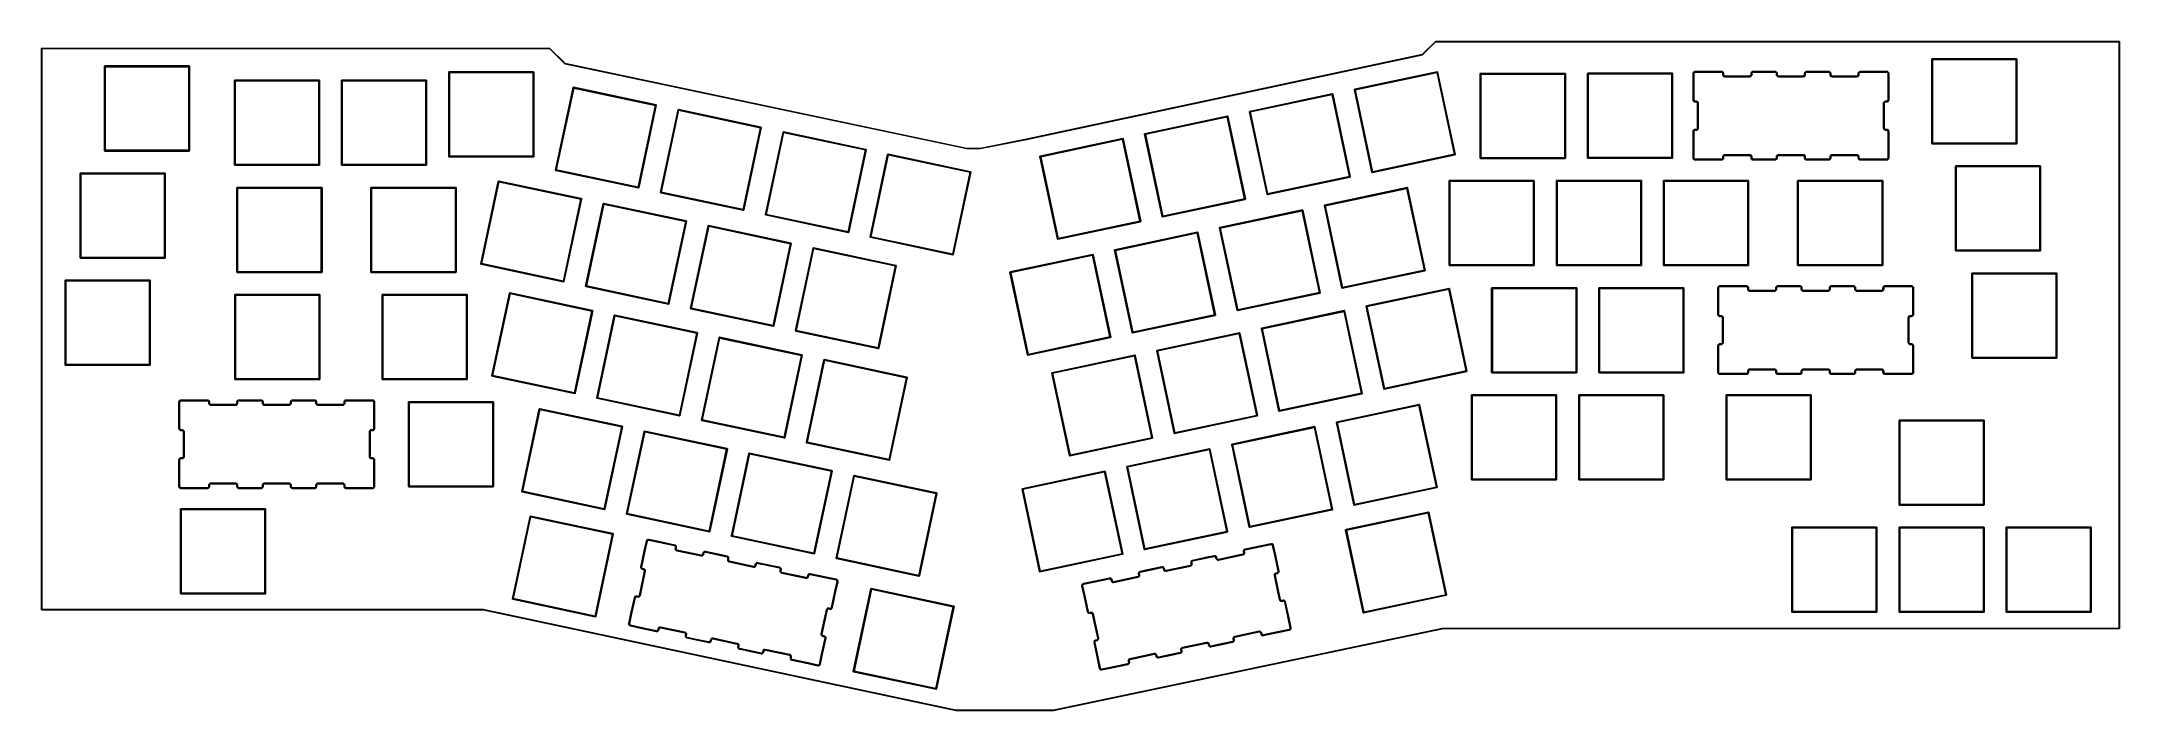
# Model space of a CAD drawing. Extents: x 25 to 394, y -191 to -72.
import ezdxf

# ---------------------------------------------------------------- set-up
doc = ezdxf.new("R2010")
doc.units = 0
doc.layers.add('BLACK', color=7, linetype='CONTINUOUS')

msp = doc.modelspace()

# ---------------------------------------------------------------- linework, layer by layer
at = {"layer": 'BLACK', "linetype": 'CONTINUOUS'}
for p, q in [((24.8187, -173.552), (24.8365, -73.7146)), ((24.8364, -73.7133), (24.8369, -73.7084)), ((24.8365, -73.7146), (24.8364, -73.7133)), ((24.8369, -73.7084), (24.8383, -73.7037)), ((24.8383, -73.7037), (24.8406, -73.6994)), ((24.8383, -73.7037), (24.8383, -73.7037)), ((24.8406, -73.6994), (24.8438, -73.6956)), ((24.8438, -73.6956), (24.8476, -73.6925)), ((24.8476, -73.6925), (24.8519, -73.6901)), ((24.8519, -73.6901), (24.8566, -73.6887)), ((24.8566, -73.6887), (24.8615, -73.6882)), ((24.8615, -73.6882), (24.8627, -73.6883)), ((24.8627, -73.6883), (115.18, -73.7036)), ((24.8865, -73.7383), (24.8687, -173.528)), ((115.171, -73.7536), (24.8865, -73.7383)), ((117.864, -76.444), (115.171, -73.7536)), ((115.18, -73.7036), (115.181, -73.7035)), ((115.181, -73.7035), (115.186, -73.7039)), ((115.186, -73.7039), (115.186, -73.7039)), ((115.186, -73.7039), (115.186, -73.7039)), ((115.186, -73.7039), (115.187, -73.7043)), ((115.187, -73.7043), (115.191, -73.7054)), ((115.191, -73.7054), (115.191, -73.7054)), ((115.191, -73.7054), (115.191, -73.7054)), ((115.191, -73.7054), (115.193, -73.7065)), ((115.193, -73.7065), (115.195, -73.7077)), ((115.195, -73.7077), (115.195, -73.7077)), ((115.195, -73.7077), (115.195, -73.7077)), ((115.195, -73.7077), (115.199, -73.7108)), ((115.199, -73.7108), (115.2, -73.7118)), ((115.2, -73.7118), (117.895, -76.4044)), ((270.27, -74.8169), (272.592, -72.4926)), ((272.621, -72.5344), (270.301, -74.8565)), ((272.592, -72.4926), (272.593, -72.4916)), ((272.593, -72.4916), (272.595, -72.4898)), ((272.595, -72.4898), (272.597, -72.4885)), ((272.597, -72.4885), (272.599, -72.4873)), ((272.597, -72.4885), (272.597, -72.4885)), ((272.597, -72.4885), (272.597, -72.4885)), ((272.599, -72.4873), (272.601, -72.4862)), ((272.601, -72.4862), (272.603, -72.4855)), ((272.601, -72.4862), (272.601, -72.4862)), ((272.601, -72.4862), (272.601, -72.4862)), ((272.603, -72.4855), (272.606, -72.4847)), ((272.606, -72.4847), (272.608, -72.4845)), ((272.606, -72.4847), (272.606, -72.4847)), ((272.606, -72.4847), (272.606, -72.4847)), ((272.608, -72.4845), (272.611, -72.4843)), ((272.611, -72.4843), (272.612, -72.4844)), ((272.612, -72.4844), (394.174, -72.4869)), ((394.15, -72.5369), (272.621, -72.5344)), ((394.147, -176.856), (394.15, -72.5369)), ((394.174, -72.4869), (394.175, -72.4868)), ((394.175, -72.4868), (394.18, -72.4873)), ((394.18, -72.4873), (394.185, -72.4887)), ((394.185, -72.4887), (394.189, -72.491)), ((394.189, -72.491), (394.193, -72.4942)), ((394.193, -72.4942), (394.196, -72.498)), ((394.196, -72.498), (394.198, -72.5023)), ((394.2, -72.5131), (394.197, -176.879)), ((394.198, -72.5023), (394.2, -72.507)), ((394.2, -72.507), (394.2, -72.5107)), ((394.2, -72.5107), (394.2, -72.5107)), ((394.2, -72.5107), (394.2, -72.5119)), ((394.2, -72.5119), (394.2, -72.5131)), ((35.9925, -76.896), (35.9936, -76.8842)), ((35.9928, -76.8989), (35.9925, -76.896)), ((35.9928, -91.8942), (35.9928, -76.8989)), ((35.9936, -76.8842), (35.9971, -76.8729)), ((35.9971, -76.8729), (36.0026, -76.8625)), ((36.0026, -76.8625), (36.0101, -76.8533)), ((36.0101, -76.8533), (36.0193, -76.8458)), ((36.0193, -76.8458), (36.0297, -76.8403)), ((36.0297, -76.8403), (36.041, -76.8368)), ((36.041, -76.8368), (36.0498, -76.836)), ((36.0498, -76.836), (36.0528, -76.8357)), ((36.0528, -76.8357), (36.0557, -76.836)), ((36.0557, -76.836), (51.0511, -76.836)), ((36.1128, -76.956), (36.1128, -91.8372)), ((50.994, -76.956), (36.1128, -76.956)), ((50.994, -91.8372), (50.994, -76.956)), ((51.0511, -76.836), (51.054, -76.8357)), ((51.054, -76.8357), (51.0569, -76.836)), ((51.0569, -76.836), (51.0569, -76.836)), ((51.0569, -76.836), (51.0658, -76.8368)), ((51.0658, -76.8368), (51.0771, -76.8403)), ((51.0771, -76.8403), (51.0875, -76.8458)), ((51.0875, -76.8458), (51.0966, -76.8533)), ((51.0966, -76.8533), (51.1041, -76.8625)), ((51.1041, -76.8625), (51.1097, -76.8729)), ((51.1097, -76.8729), (51.1131, -76.8842)), ((51.1131, -76.8842), (51.1143, -76.896)), ((51.1143, -76.896), (51.114, -76.8989)), ((51.114, -76.8989), (51.114, -91.8943)), ((117.865, -76.4449), (117.864, -76.444)), ((117.866, -76.4458), (117.865, -76.4449)), ((117.866, -76.4459), (117.866, -76.4458)), ((117.867, -76.4466), (117.866, -76.4459)), ((117.868, -76.4481), (117.867, -76.4466)), ((117.869, -76.4481), (117.868, -76.4481)), ((117.869, -76.4482), (117.869, -76.4481)), ((117.871, -76.4493), (117.869, -76.4482)), ((117.873, -76.4504), (117.871, -76.4493)), ((117.873, -76.4505), (117.873, -76.4504)), ((117.875, -76.4512), (117.873, -76.4505)), ((117.873, -76.4505), (117.873, -76.4505)), ((117.876, -76.4515), (117.875, -76.4512)), ((117.876, -76.4516), (117.876, -76.4515)), ((117.878, -76.452), (117.876, -76.4516)), ((117.879, -76.4521), (117.878, -76.452)), ((189.314, -91.5328), (117.879, -76.4521)), ((117.895, -76.4044), (189.323, -91.4836)), ((199.634, -89.8966), (270.27, -74.8169)), ((270.287, -74.8646), (199.645, -89.9453)), ((270.288, -74.8645), (270.287, -74.8646)), ((270.289, -74.8641), (270.288, -74.8645)), ((270.29, -74.8637), (270.289, -74.864)), ((270.289, -74.864), (270.289, -74.8641)), ((270.292, -74.863), (270.29, -74.8637)), ((270.293, -74.8629), (270.292, -74.863)), ((270.292, -74.863), (270.292, -74.863)), ((270.295, -74.8618), (270.293, -74.8629)), ((270.297, -74.8607), (270.295, -74.8618)), ((270.299, -74.859), (270.297, -74.8605)), ((270.297, -74.8605), (270.297, -74.8606)), ((270.297, -74.8606), (270.297, -74.8607)), ((270.3, -74.8583), (270.299, -74.8584)), ((270.299, -74.8584), (270.299, -74.859)), ((270.301, -74.8573), (270.3, -74.8583)), ((270.301, -74.8565), (270.301, -74.8573)), ((360.858, -75.626), (360.86, -75.6142)), ((360.859, -75.6289), (360.858, -75.626)), ((360.859, -90.6242), (360.859, -75.6289)), ((360.86, -75.6142), (360.863, -75.6029)), ((360.863, -75.6029), (360.869, -75.5925)), ((360.869, -75.5925), (360.876, -75.5833)), ((360.876, -75.5833), (360.885, -75.5758)), ((360.885, -75.5758), (360.896, -75.5703)), ((360.896, -75.5703), (360.907, -75.5668)), ((360.907, -75.5668), (360.916, -75.566)), ((360.916, -75.566), (360.919, -75.5657)), ((360.919, -75.5657), (360.922, -75.566)), ((360.922, -75.566), (375.917, -75.566)), ((360.979, -75.686), (360.979, -90.5672)), ((375.86, -75.686), (360.979, -75.686)), ((375.86, -90.5672), (375.86, -75.686)), ((375.917, -75.566), (375.92, -75.5657)), ((375.92, -75.5657), (375.923, -75.566)), ((375.923, -75.566), (375.923, -75.566)), ((375.923, -75.566), (375.932, -75.5668)), ((375.932, -75.5668), (375.943, -75.5703)), ((375.943, -75.5703), (375.953, -75.5758)), ((375.953, -75.5758), (375.963, -75.5833)), ((375.963, -75.5833), (375.97, -75.5925)), ((375.97, -75.5925), (375.976, -75.6029)), ((375.976, -75.6029), (375.979, -75.6142)), ((375.979, -75.6142), (375.98, -75.626)), ((375.98, -75.626), (375.98, -75.6289)), ((375.98, -75.6289), (375.98, -90.6243)), ((59.1065, -79.4233), (59.1076, -79.4115)), ((59.1068, -79.4262), (59.1065, -79.4233)), ((59.1068, -94.4215), (59.1068, -79.4262)), ((59.1076, -79.4115), (59.1111, -79.4002)), ((59.1111, -79.4002), (59.1166, -79.3898)), ((59.1166, -79.3898), (59.1241, -79.3806)), ((59.1241, -79.3806), (59.1333, -79.3731)), ((59.1333, -79.3731), (59.1437, -79.3676)), ((59.1437, -79.3676), (59.155, -79.3641)), ((59.155, -79.3641), (59.1638, -79.3633)), ((59.1638, -79.3633), (59.1668, -79.363)), ((59.1668, -79.363), (59.1697, -79.3633)), ((59.1697, -79.3633), (74.1651, -79.3633)), ((59.2268, -79.4833), (59.2268, -94.3645)), ((74.108, -79.4833), (59.2268, -79.4833)), ((74.108, -94.3645), (74.108, -79.4833)), ((74.1651, -79.3633), (74.168, -79.363)), ((74.168, -79.363), (74.1709, -79.3633)), ((74.1709, -79.3633), (74.1709, -79.3633)), ((74.1709, -79.3633), (74.1798, -79.3641)), ((74.1798, -79.3641), (74.1911, -79.3676)), ((74.1911, -79.3676), (74.2015, -79.3731)), ((74.2015, -79.3731), (74.2106, -79.3806)), ((74.2106, -79.3806), (74.2181, -79.3898)), ((74.2181, -79.3898), (74.2237, -79.4002)), ((74.2237, -79.4002), (74.2271, -79.4115)), ((74.2271, -79.4115), (74.2283, -79.4233)), ((74.2283, -79.4233), (74.228, -79.4262)), ((74.228, -79.4262), (74.228, -94.4216)), ((78.1311, -79.4233), (78.1322, -79.4115)), ((78.1314, -79.4262), (78.1311, -79.4233)), ((78.1314, -94.4215), (78.1314, -79.4262)), ((78.1322, -79.4115), (78.1357, -79.4002)), ((78.1357, -79.4002), (78.1412, -79.3898)), ((78.1412, -79.3898), (78.1487, -79.3806)), ((78.1487, -79.3806), (78.1579, -79.3731)), ((78.1579, -79.3731), (78.1683, -79.3676)), ((78.1683, -79.3676), (78.1796, -79.3641)), ((78.1796, -79.3641), (78.1884, -79.3633)), ((78.1884, -79.3633), (78.1914, -79.363)), ((78.1914, -79.363), (78.1943, -79.3633)), ((78.1943, -79.3633), (93.1897, -79.3633)), ((78.2514, -79.4833), (78.2514, -94.3645)), ((93.1326, -79.4833), (78.2514, -79.4833)), ((93.1326, -94.3645), (93.1326, -79.4833)), ((93.1897, -79.3633), (93.1926, -79.363)), ((93.1926, -79.363), (93.1955, -79.3633)), ((93.1955, -79.3633), (93.1955, -79.3633)), ((93.1955, -79.3633), (93.2044, -79.3641)), ((93.2044, -79.3641), (93.2157, -79.3676)), ((93.2157, -79.3676), (93.2261, -79.3731)), ((93.2261, -79.3731), (93.2352, -79.3806)), ((93.2352, -79.3806), (93.2427, -79.3898)), ((93.2427, -79.3898), (93.2483, -79.4002)), ((93.2483, -79.4002), (93.2517, -79.4115)), ((93.2517, -79.4115), (93.2529, -79.4233)), ((93.2529, -79.4233), (93.2526, -79.4262)), ((93.2526, -79.4262), (93.2526, -94.4216)), ((97.1938, -77.9501), (97.1949, -77.9383)), ((97.1941, -77.953), (97.1938, -77.9501)), ((97.1941, -92.9483), (97.1941, -77.953)), ((97.1949, -77.9383), (97.1984, -77.927)), ((97.1984, -77.927), (97.2039, -77.9166)), ((97.2039, -77.9166), (97.2114, -77.9074)), ((97.2114, -77.9074), (97.2206, -77.8999)), ((97.2206, -77.8999), (97.231, -77.8944)), ((97.231, -77.8944), (97.2423, -77.8909)), ((97.2423, -77.8909), (97.2511, -77.8901)), ((97.2511, -77.8901), (97.2541, -77.8898)), ((97.2541, -77.8898), (97.257, -77.8901)), ((97.257, -77.8901), (112.252, -77.8901)), ((97.3141, -78.0101), (97.3141, -92.8913)), ((112.195, -78.0101), (97.3141, -78.0101)), ((112.195, -92.8913), (112.195, -78.0101)), ((112.252, -77.8901), (112.255, -77.8898)), ((112.255, -77.8898), (112.258, -77.8901)), ((112.258, -77.8901), (112.258, -77.8901)), ((112.258, -77.8901), (112.267, -77.8909)), ((112.267, -77.8909), (112.278, -77.8944)), ((112.278, -77.8944), (112.289, -77.8999)), ((112.289, -77.8999), (112.298, -77.9074)), ((112.298, -77.9074), (112.305, -77.9166)), ((112.305, -77.9166), (112.311, -77.927)), ((112.311, -77.927), (112.314, -77.9383)), ((112.314, -77.9383), (112.316, -77.9501)), ((112.316, -77.9501), (112.315, -77.953)), ((112.315, -77.953), (112.315, -92.9484)), ((116.194, -95.3395), (119.312, -80.6719)), ((119.417, -80.7526), (116.323, -95.3087)), ((119.312, -80.6689), (119.313, -80.6661)), ((119.312, -80.6719), (119.312, -80.6689)), ((119.313, -80.6661), (119.316, -80.6577)), ((119.313, -80.6661), (119.313, -80.6661)), ((119.316, -80.6577), (119.321, -80.6473)), ((119.321, -80.6473), (119.329, -80.6383)), ((119.329, -80.6383), (119.338, -80.6309)), ((119.338, -80.6309), (119.349, -80.6255)), ((119.349, -80.6255), (119.36, -80.6222)), ((119.36, -80.6222), (119.372, -80.6212)), ((119.372, -80.6212), (119.381, -80.6222)), ((119.381, -80.6222), (119.381, -80.6222)), ((119.381, -80.6222), (119.384, -80.6225)), ((119.384, -80.6225), (119.387, -80.6234)), ((119.387, -80.6234), (134.054, -83.7411)), ((133.973, -83.8466), (119.417, -80.7526)), ((258.206, -81.0336), (258.207, -81.0219)), ((258.207, -81.0454), (258.206, -81.0336)), ((258.207, -81.0219), (258.21, -81.0105)), ((258.208, -81.0482), (258.207, -81.0454)), ((261.326, -95.7159), (258.208, -81.0482)), ((258.21, -81.0105), (258.216, -81)), ((258.216, -81), (258.223, -80.9908)), ((258.223, -80.9908), (258.232, -80.9832)), ((258.232, -80.9832), (258.242, -80.9775)), ((258.242, -80.9775), (258.251, -80.9748)), ((258.251, -80.9748), (258.254, -80.9739)), ((258.251, -80.9748), (258.251, -80.9748)), ((258.254, -80.9739), (258.257, -80.9736)), ((258.257, -80.9736), (272.924, -77.8559)), ((272.893, -77.9851), (258.337, -81.0791)), ((258.337, -81.0791), (261.431, -95.6351)), ((275.987, -92.5411), (272.893, -77.9851)), ((272.924, -77.8559), (272.927, -77.855)), ((272.927, -77.855), (272.93, -77.8546)), ((272.93, -77.8546), (272.939, -77.8536)), ((272.93, -77.8546), (272.93, -77.8546)), ((272.939, -77.8536), (272.939, -77.8536)), ((272.939, -77.8536), (272.951, -77.8546)), ((272.951, -77.8546), (272.962, -77.8579)), ((272.962, -77.8579), (272.972, -77.8634)), ((272.972, -77.8634), (272.982, -77.8707)), ((272.982, -77.8707), (272.989, -77.8798)), ((272.989, -77.8798), (272.995, -77.8901)), ((272.995, -77.8901), (272.997, -77.8969)), ((272.997, -77.8969), (272.999, -77.9014)), ((272.999, -77.9014), (272.999, -77.9043)), ((272.999, -77.9043), (276.117, -92.572)), ((280.582, -78.2041), (280.583, -78.1923)), ((280.582, -78.207), (280.582, -78.2041)), ((280.582, -93.2023), (280.582, -78.207)), ((280.583, -78.1923), (280.586, -78.181)), ((280.586, -78.181), (280.592, -78.1706)), ((280.592, -78.1706), (280.599, -78.1614)), ((280.599, -78.1614), (280.609, -78.1539)), ((280.609, -78.1539), (280.619, -78.1484)), ((280.619, -78.1484), (280.63, -78.1449)), ((280.63, -78.1449), (280.639, -78.1441)), ((280.639, -78.1441), (280.642, -78.1438)), ((280.642, -78.1438), (280.645, -78.1441)), ((280.645, -78.1441), (295.64, -78.1441)), ((280.702, -78.2641), (280.702, -93.1453)), ((295.583, -78.2641), (280.702, -78.2641)), ((295.583, -93.1453), (295.583, -78.2641)), ((295.64, -78.1441), (295.643, -78.1438)), ((295.643, -78.1438), (295.646, -78.1441)), ((295.646, -78.1441), (295.646, -78.1441)), ((295.646, -78.1441), (295.655, -78.1449)), ((295.655, -78.1449), (295.666, -78.1484)), ((295.666, -78.1484), (295.677, -78.1539)), ((295.677, -78.1539), (295.686, -78.1614)), ((295.686, -78.1614), (295.693, -78.1706)), ((295.693, -78.1706), (295.699, -78.181)), ((295.699, -78.181), (295.702, -78.1923)), ((295.702, -78.1923), (295.704, -78.2041)), ((295.704, -78.2041), (295.703, -78.207)), ((295.703, -78.207), (295.703, -93.2024)), ((299.644, -78.1914), (299.646, -78.1796)), ((299.645, -78.1943), (299.644, -78.1914)), ((299.645, -93.1896), (299.645, -78.1943)), ((299.646, -78.1796), (299.649, -78.1683)), ((299.649, -78.1683), (299.655, -78.1579)), ((299.655, -78.1579), (299.662, -78.1487)), ((299.662, -78.1487), (299.671, -78.1412)), ((299.671, -78.1412), (299.682, -78.1357)), ((299.682, -78.1357), (299.693, -78.1322)), ((299.693, -78.1322), (299.702, -78.1314)), ((299.702, -78.1314), (299.705, -78.1311)), ((299.705, -78.1311), (299.708, -78.1314)), ((299.708, -78.1314), (314.703, -78.1314)), ((299.765, -78.2514), (299.765, -93.1326)), ((314.646, -78.2514), (299.765, -78.2514)), ((314.646, -93.1326), (314.646, -78.2514)), ((314.703, -78.1314), (314.706, -78.1311)), ((314.706, -78.1311), (314.709, -78.1314)), ((314.709, -78.1314), (314.709, -78.1314)), ((314.709, -78.1314), (314.718, -78.1322)), ((314.718, -78.1322), (314.729, -78.1357)), ((314.729, -78.1357), (314.739, -78.1412)), ((314.739, -78.1412), (314.749, -78.1487)), ((314.749, -78.1487), (314.756, -78.1579)), ((314.756, -78.1579), (314.762, -78.1683)), ((314.762, -78.1683), (314.765, -78.1796)), ((314.765, -78.1796), (314.766, -78.1914)), ((314.766, -78.1914), (314.766, -78.1943)), ((314.766, -78.1943), (314.766, -93.1897)), ((318.411, -78.1734), (318.417, -78.1152)), ((318.411, -78.1763), (318.411, -78.1734)), ((318.411, -78.1734), (318.411, -78.1734)), ((318.411, -79.9822), (318.411, -78.1763)), ((318.411, -82.8822), (318.411, -79.9822)), ((318.411, -79.9822), (318.411, -79.9822)), ((318.417, -78.1143), (318.418, -78.109)), ((318.417, -78.1152), (318.417, -78.1143)), ((318.418, -78.109), (318.419, -78.1037)), ((318.419, -78.1037), (318.436, -78.0476)), ((318.436, -78.0468), (318.438, -78.0418)), ((318.436, -78.0476), (318.436, -78.0468)), ((318.438, -78.0418), (318.44, -78.0368)), ((318.44, -78.0368), (318.468, -77.9851)), ((318.468, -77.9844), (318.471, -77.9799)), ((318.468, -77.9851), (318.468, -77.9844)), ((318.471, -77.9799), (318.474, -77.9753)), ((318.474, -77.9753), (318.511, -77.93)), ((318.511, -77.93), (318.512, -77.9293)), ((318.512, -77.9293), (318.516, -77.9255)), ((318.516, -77.9255), (318.52, -77.9217)), ((318.52, -77.9217), (318.565, -77.8843)), ((318.535, -78.1327), (318.531, -78.1822)), ((318.531, -78.1822), (318.531, -82.8782)), ((318.549, -78.0879), (318.535, -78.1327)), ((318.571, -78.0466), (318.549, -78.0879)), ((318.565, -77.8838), (318.57, -77.8808)), ((318.565, -77.8843), (318.565, -77.8838)), ((318.57, -77.8808), (318.574, -77.8778)), ((318.601, -78.0104), (318.571, -78.0466)), ((318.574, -77.8778), (318.626, -77.8499)), ((318.637, -77.9806), (318.601, -78.0104)), ((318.626, -77.8499), (318.627, -77.8495)), ((318.627, -77.8495), (318.632, -77.8475)), ((318.632, -77.8475), (318.637, -77.8454)), ((318.637, -77.8454), (318.693, -77.8281)), ((318.678, -77.9583), (318.637, -77.9806)), ((318.722, -77.9445), (318.678, -77.9583)), ((318.693, -77.8278), (318.699, -77.8268)), ((318.693, -77.8281), (318.693, -77.8278)), ((318.699, -77.8268), (318.704, -77.8257)), ((318.704, -77.8257), (318.762, -77.8196)), ((318.772, -77.9393), (318.722, -77.9445)), ((318.762, -77.8196), (318.763, -77.8195)), ((318.763, -77.8195), (318.765, -77.8195)), ((318.765, -77.8195), (318.768, -77.8193)), ((318.768, -77.8193), (323.474, -77.8193)), ((323.468, -77.9393), (318.772, -77.9393)), ((323.517, -77.9441), (323.468, -77.9393)), ((323.474, -77.8193), (323.476, -77.8196)), ((323.476, -77.8196), (323.476, -77.8196)), ((323.476, -77.8196), (323.535, -77.8253)), ((323.562, -77.9577), (323.517, -77.9441)), ((323.535, -77.8253), (323.536, -77.8254)), ((323.536, -77.8254), (323.541, -77.8265)), ((323.541, -77.8265), (323.546, -77.8276)), ((323.546, -77.8276), (323.602, -77.8445)), ((323.603, -77.9796), (323.562, -77.9577)), ((323.602, -77.8445), (323.603, -77.8447)), ((323.603, -77.8447), (323.608, -77.8469)), ((323.64, -78.0092), (323.603, -77.9796)), ((323.608, -77.8469), (323.613, -77.8489)), ((323.613, -77.8489), (323.665, -77.8764)), ((323.669, -78.0452), (323.64, -78.0092)), ((323.665, -77.8764), (323.665, -77.8764)), ((323.665, -77.8764), (323.666, -77.8768)), ((323.666, -77.8768), (323.67, -77.8799)), ((323.692, -78.0864), (323.669, -78.0452)), ((323.67, -77.8799), (323.675, -77.8829)), ((323.675, -77.8829), (323.72, -77.9199)), ((323.705, -78.1311), (323.692, -78.0864)), ((323.711, -78.1804), (323.705, -78.1311)), ((323.711, -78.3793), (323.711, -78.1804)), ((323.711, -78.3795), (323.711, -78.3793)), ((323.711, -78.3798), (323.711, -78.3795)), ((323.711, -78.3822), (323.711, -78.3798)), ((323.711, -78.3849), (323.711, -78.3822)), ((323.711, -78.3868), (323.711, -78.3849)), ((323.711, -78.3876), (323.711, -78.3868)), ((323.717, -78.4459), (323.711, -78.3876)), ((323.718, -78.4512), (323.717, -78.4459)), ((323.719, -78.4565), (323.718, -78.4512)), ((323.719, -78.4573), (323.719, -78.4565)), ((323.737, -78.5133), (323.719, -78.4573)), ((323.72, -77.9199), (323.721, -77.9204)), ((323.721, -77.9204), (323.724, -77.9243)), ((323.724, -77.9243), (323.728, -77.9282)), ((323.728, -77.9282), (323.766, -77.9733)), ((323.739, -78.5183), (323.737, -78.5133)), ((323.741, -78.5233), (323.739, -78.5183)), ((323.741, -78.5241), (323.741, -78.5233)), ((323.769, -78.5756), (323.741, -78.5241)), ((323.766, -77.9733), (323.766, -77.9739)), ((323.766, -77.9739), (323.769, -77.9785)), ((323.769, -77.9785), (323.772, -77.983)), ((323.772, -78.5801), (323.769, -78.5756)), ((323.772, -77.983), (323.8, -78.0345)), ((323.775, -78.5846), (323.772, -78.5801)), ((323.776, -78.5853), (323.775, -78.5846)), ((323.813, -78.6304), (323.776, -78.5853)), ((323.8, -78.0345), (323.8, -78.0352)), ((323.8, -78.0352), (323.802, -78.0403)), ((323.802, -78.0403), (323.804, -78.0453)), ((323.804, -78.0453), (323.822, -78.1012)), ((323.817, -78.6342), (323.813, -78.6304)), ((323.821, -78.6381), (323.817, -78.6342)), ((323.821, -78.6386), (323.821, -78.6381)), ((323.867, -78.6757), (323.821, -78.6386)), ((323.822, -78.1012), (323.822, -78.102)), ((323.822, -78.102), (323.823, -78.1074)), ((323.823, -78.1074), (323.824, -78.1127)), ((323.824, -78.1127), (323.83, -78.1709)), ((323.83, -78.1709), (323.83, -78.1717)), ((323.83, -78.1717), (323.83, -78.1736)), ((323.83, -78.1736), (323.831, -78.1763)), ((323.831, -78.1763), (323.831, -78.3782)), ((323.831, -78.3782), (323.836, -78.4275)), ((323.836, -78.4275), (323.85, -78.4722)), ((323.85, -78.4722), (323.872, -78.5133)), ((323.871, -78.6787), (323.867, -78.6757)), ((323.876, -78.6817), (323.871, -78.6787)), ((323.872, -78.5133), (323.902, -78.5494)), ((323.876, -78.6821), (323.876, -78.6817)), ((323.928, -78.7096), (323.876, -78.6821)), ((323.902, -78.5494), (323.938, -78.5789)), ((323.933, -78.7117), (323.928, -78.7096)), ((323.938, -78.7138), (323.933, -78.7117)), ((323.938, -78.5789), (323.979, -78.6009)), ((323.939, -78.7141), (323.938, -78.7138)), ((323.995, -78.731), (323.939, -78.7141)), ((323.979, -78.6009), (324.024, -78.6144)), ((324, -78.7321), (323.995, -78.731)), ((324.006, -78.7332), (324, -78.7321)), ((324.006, -78.7333), (324.006, -78.7332)), ((324.065, -78.739), (324.006, -78.7333)), ((324.024, -78.6144), (324.074, -78.6193)), ((324.068, -78.7393), (324.065, -78.739)), ((324.065, -78.739), (324.065, -78.739)), ((328.474, -78.7393), (324.068, -78.7393)), ((324.074, -78.6193), (328.47, -78.6193)), ((328.47, -78.6193), (328.519, -78.6141)), ((328.476, -78.739), (328.474, -78.7393)), ((328.478, -78.739), (328.476, -78.739)), ((328.479, -78.7389), (328.478, -78.739)), ((328.537, -78.7328), (328.479, -78.7389)), ((328.519, -78.6141), (328.564, -78.6003)), ((328.543, -78.7317), (328.537, -78.7328)), ((328.548, -78.7307), (328.543, -78.7317)), ((328.549, -78.7305), (328.548, -78.7307)), ((328.605, -78.7132), (328.549, -78.7305)), ((328.564, -78.6003), (328.605, -78.578)), ((328.605, -78.578), (328.641, -78.5482)), ((328.61, -78.7111), (328.605, -78.7132)), ((328.615, -78.709), (328.61, -78.7111)), ((328.667, -78.6808), (328.615, -78.7086)), ((328.615, -78.7086), (328.615, -78.709)), ((328.641, -78.5482), (328.67, -78.5119)), ((328.671, -78.6777), (328.667, -78.6808)), ((328.67, -78.5119), (328.692, -78.4706)), ((328.676, -78.6748), (328.671, -78.6777)), ((328.677, -78.6742), (328.676, -78.6748)), ((328.722, -78.6369), (328.677, -78.6742)), ((328.692, -78.4706), (328.706, -78.4258)), ((328.706, -78.4258), (328.711, -78.3763)), ((328.711, -78.1734), (328.717, -78.1152)), ((328.711, -78.1763), (328.711, -78.1734)), ((328.711, -78.1734), (328.711, -78.1734)), ((328.711, -78.3763), (328.711, -78.1763)), ((328.717, -78.1143), (328.718, -78.109)), ((328.717, -78.1152), (328.717, -78.1143)), ((328.718, -78.109), (328.719, -78.1037)), ((328.719, -78.1037), (328.736, -78.0476)), ((328.726, -78.633), (328.722, -78.6369)), ((328.729, -78.6292), (328.726, -78.633)), ((328.73, -78.6286), (328.729, -78.6292)), ((328.767, -78.5832), (328.73, -78.6286)), ((328.736, -78.0468), (328.738, -78.0418)), ((328.736, -78.0476), (328.736, -78.0468)), ((328.738, -78.0418), (328.74, -78.0368)), ((328.74, -78.0368), (328.768, -77.9851)), ((328.77, -78.5787), (328.767, -78.5832)), ((328.768, -77.9844), (328.771, -77.9799)), ((328.768, -77.9851), (328.768, -77.9844)), ((328.773, -78.5742), (328.77, -78.5787)), ((328.771, -77.9799), (328.774, -77.9753)), ((328.801, -78.5218), (328.773, -78.5735)), ((328.773, -78.5735), (328.773, -78.5742)), ((328.774, -77.9753), (328.811, -77.93)), ((328.803, -78.5167), (328.801, -78.5218)), ((328.805, -78.5117), (328.803, -78.5167)), ((328.822, -78.4549), (328.805, -78.5109)), ((328.805, -78.5109), (328.805, -78.5117)), ((328.811, -77.93), (328.812, -77.9293)), ((328.812, -77.9293), (328.816, -77.9255)), ((328.816, -77.9255), (328.82, -77.9217)), ((328.82, -77.9217), (328.865, -77.8843)), ((328.823, -78.4496), (328.822, -78.4549)), ((328.825, -78.4442), (328.823, -78.4496)), ((328.83, -78.3851), (328.825, -78.4434)), ((328.825, -78.4434), (328.825, -78.4442)), ((328.831, -78.3822), (328.83, -78.3851)), ((328.83, -78.3851), (328.83, -78.3851)), ((328.835, -78.1327), (328.831, -78.1822)), ((328.831, -78.1822), (328.831, -78.3822)), ((328.849, -78.0879), (328.835, -78.1327)), ((328.871, -78.0466), (328.849, -78.0879)), ((328.865, -77.8838), (328.87, -77.8808)), ((328.865, -77.8843), (328.865, -77.8838)), ((328.87, -77.8808), (328.874, -77.8778)), ((328.901, -78.0104), (328.871, -78.0466)), ((328.874, -77.8778), (328.926, -77.8499)), ((328.937, -77.9806), (328.901, -78.0104)), ((328.926, -77.8499), (328.927, -77.8495)), ((328.927, -77.8495), (328.932, -77.8475)), ((328.932, -77.8475), (328.937, -77.8454)), ((328.937, -77.8454), (328.993, -77.8281)), ((328.978, -77.9583), (328.937, -77.9806)), ((329.022, -77.9445), (328.978, -77.9583)), ((328.993, -77.8278), (328.999, -77.8268)), ((328.993, -77.8281), (328.993, -77.8278)), ((328.999, -77.8268), (329.004, -77.8257)), ((329.004, -77.8257), (329.062, -77.8196)), ((329.072, -77.9393), (329.022, -77.9445)), ((329.062, -77.8196), (329.063, -77.8195)), ((329.063, -77.8195), (329.065, -77.8195)), ((329.065, -77.8195), (329.068, -77.8193)), ((329.068, -77.8193), (332.999, -77.8193)), ((332.993, -77.9393), (329.072, -77.9393)), ((333.042, -77.9441), (332.993, -77.9393)), ((332.999, -77.8193), (333.001, -77.8196)), ((333.001, -77.8196), (333.001, -77.8196)), ((333.001, -77.8196), (333.06, -77.8253)), ((333.087, -77.9577), (333.042, -77.9441)), ((333.06, -77.8253), (333.061, -77.8254)), ((333.061, -77.8254), (333.066, -77.8265)), ((333.066, -77.8265), (333.071, -77.8276)), ((333.071, -77.8276), (333.127, -77.8445)), ((333.128, -77.9796), (333.087, -77.9577)), ((333.127, -77.8445), (333.128, -77.8447)), ((333.128, -77.8447), (333.133, -77.8469)), ((333.165, -78.0092), (333.128, -77.9796)), ((333.133, -77.8469), (333.138, -77.8489)), ((333.138, -77.8489), (333.19, -77.8764)), ((333.194, -78.0452), (333.165, -78.0092)), ((333.19, -77.8764), (333.19, -77.8764)), ((333.19, -77.8764), (333.191, -77.8768)), ((333.191, -77.8768), (333.195, -77.8799)), ((333.217, -78.0864), (333.194, -78.0452)), ((333.195, -77.8799), (333.2, -77.8829)), ((333.2, -77.8829), (333.245, -77.9199)), ((333.23, -78.1311), (333.217, -78.0864)), ((333.236, -78.1804), (333.23, -78.1311)), ((333.236, -78.3793), (333.236, -78.1804)), ((333.236, -78.3795), (333.236, -78.3793)), ((333.236, -78.3798), (333.236, -78.3795)), ((333.236, -78.3822), (333.236, -78.3798)), ((333.236, -78.3849), (333.236, -78.3822)), ((333.236, -78.3868), (333.236, -78.3849)), ((333.236, -78.3876), (333.236, -78.3868)), ((333.242, -78.4459), (333.236, -78.3876)), ((333.243, -78.4512), (333.242, -78.4459)), ((333.244, -78.4565), (333.243, -78.4512)), ((333.244, -78.4573), (333.244, -78.4565)), ((333.262, -78.5133), (333.244, -78.4573)), ((333.245, -77.9199), (333.246, -77.9204)), ((333.246, -77.9204), (333.249, -77.9243)), ((333.249, -77.9243), (333.253, -77.9282)), ((333.253, -77.9282), (333.291, -77.9733)), ((333.264, -78.5183), (333.262, -78.5133)), ((333.266, -78.5233), (333.264, -78.5183)), ((333.266, -78.5241), (333.266, -78.5233)), ((333.294, -78.5756), (333.266, -78.5241)), ((333.291, -77.9733), (333.291, -77.9739)), ((333.291, -77.9739), (333.294, -77.9785)), ((333.294, -77.9785), (333.297, -77.983)), ((333.297, -78.5801), (333.294, -78.5756)), ((333.297, -77.983), (333.325, -78.0345)), ((333.3, -78.5846), (333.297, -78.5801)), ((333.301, -78.5853), (333.3, -78.5846)), ((333.338, -78.6304), (333.301, -78.5853)), ((333.325, -78.0345), (333.325, -78.0352)), ((333.325, -78.0352), (333.327, -78.0403)), ((333.327, -78.0403), (333.329, -78.0453)), ((333.329, -78.0453), (333.347, -78.1012)), ((333.342, -78.6342), (333.338, -78.6304)), ((333.346, -78.6381), (333.342, -78.6342)), ((333.346, -78.6386), (333.346, -78.6381)), ((333.392, -78.6757), (333.346, -78.6386)), ((333.347, -78.1012), (333.347, -78.102)), ((333.347, -78.102), (333.348, -78.1074)), ((333.348, -78.1074), (333.349, -78.1127)), ((333.349, -78.1127), (333.355, -78.1709)), ((333.355, -78.1709), (333.355, -78.1717)), ((333.355, -78.1717), (333.355, -78.1736)), ((333.355, -78.1736), (333.356, -78.1763)), ((333.356, -78.1763), (333.356, -78.3782)), ((333.356, -78.3782), (333.361, -78.4275)), ((333.361, -78.4275), (333.375, -78.4722)), ((333.375, -78.4722), (333.397, -78.5133)), ((333.396, -78.6787), (333.392, -78.6757)), ((333.401, -78.6817), (333.396, -78.6787)), ((333.397, -78.5133), (333.427, -78.5494)), ((333.401, -78.6821), (333.401, -78.6817)), ((333.453, -78.7096), (333.401, -78.6821)), ((333.427, -78.5494), (333.463, -78.5789)), ((333.458, -78.7117), (333.453, -78.7096)), ((333.463, -78.7138), (333.458, -78.7117)), ((333.463, -78.5789), (333.504, -78.6009)), ((333.464, -78.7141), (333.463, -78.7138)), ((333.52, -78.731), (333.464, -78.7141)), ((333.504, -78.6009), (333.549, -78.6144)), ((333.525, -78.7321), (333.52, -78.731)), ((333.531, -78.7332), (333.525, -78.7321)), ((333.531, -78.7333), (333.531, -78.7332)), ((333.59, -78.739), (333.531, -78.7333)), ((333.549, -78.6144), (333.599, -78.6193)), ((333.593, -78.7393), (333.59, -78.739)), ((333.59, -78.739), (333.59, -78.739)), ((337.999, -78.7393), (333.593, -78.7393)), ((333.599, -78.6193), (337.995, -78.6193)), ((337.995, -78.6193), (338.044, -78.6141)), ((338.001, -78.739), (337.999, -78.7393)), ((338.003, -78.739), (338.001, -78.739)), ((338.004, -78.7389), (338.003, -78.739)), ((338.062, -78.7328), (338.004, -78.7389)), ((338.044, -78.6141), (338.089, -78.6003)), ((338.068, -78.7317), (338.062, -78.7328)), ((338.073, -78.7307), (338.068, -78.7317)), ((338.074, -78.7305), (338.073, -78.7307)), ((338.13, -78.7132), (338.074, -78.7305)), ((338.089, -78.6003), (338.13, -78.578)), ((338.13, -78.578), (338.166, -78.5482)), ((338.135, -78.7111), (338.13, -78.7132)), ((338.14, -78.709), (338.135, -78.7111)), ((338.192, -78.6808), (338.14, -78.7086)), ((338.14, -78.7086), (338.14, -78.709)), ((338.166, -78.5482), (338.195, -78.5119)), ((338.196, -78.6777), (338.192, -78.6808)), ((338.195, -78.5119), (338.217, -78.4706)), ((338.201, -78.6748), (338.196, -78.6777)), ((338.202, -78.6742), (338.201, -78.6748)), ((338.247, -78.6369), (338.202, -78.6742)), ((338.217, -78.4706), (338.231, -78.4258)), ((338.231, -78.4258), (338.236, -78.3763)), ((338.236, -78.1734), (338.242, -78.1152)), ((338.236, -78.1763), (338.236, -78.1734)), ((338.236, -78.1734), (338.236, -78.1734)), ((338.236, -78.3763), (338.236, -78.1763)), ((338.242, -78.1143), (338.243, -78.109)), ((338.242, -78.1152), (338.242, -78.1143)), ((338.243, -78.109), (338.244, -78.1037)), ((338.244, -78.1037), (338.261, -78.0476)), ((338.251, -78.633), (338.247, -78.6369)), ((338.254, -78.6292), (338.251, -78.633)), ((338.255, -78.6286), (338.254, -78.6292)), ((338.292, -78.5832), (338.255, -78.6286)), ((338.261, -78.0468), (338.263, -78.0418)), ((338.261, -78.0476), (338.261, -78.0468)), ((338.263, -78.0418), (338.265, -78.0368)), ((338.265, -78.0368), (338.293, -77.9851)), ((338.295, -78.5787), (338.292, -78.5832)), ((338.293, -77.9844), (338.296, -77.9799)), ((338.293, -77.9851), (338.293, -77.9844)), ((338.298, -78.5742), (338.295, -78.5787)), ((338.296, -77.9799), (338.299, -77.9753)), ((338.326, -78.5218), (338.298, -78.5735)), ((338.298, -78.5735), (338.298, -78.5742)), ((338.299, -77.9753), (338.336, -77.93)), ((338.328, -78.5167), (338.326, -78.5218)), ((338.33, -78.5117), (338.328, -78.5167)), ((338.347, -78.4549), (338.33, -78.5109)), ((338.33, -78.5109), (338.33, -78.5117)), ((338.336, -77.93), (338.337, -77.9293)), ((338.337, -77.9293), (338.341, -77.9255)), ((338.341, -77.9255), (338.345, -77.9217)), ((338.345, -77.9217), (338.39, -77.8843)), ((338.348, -78.4496), (338.347, -78.4549)), ((338.35, -78.4442), (338.348, -78.4496)), ((338.355, -78.3851), (338.35, -78.4434)), ((338.35, -78.4434), (338.35, -78.4442)), ((338.356, -78.3822), (338.355, -78.3851)), ((338.355, -78.3851), (338.355, -78.3851)), ((338.36, -78.1327), (338.356, -78.1822)), ((338.356, -78.1822), (338.356, -78.3822)), ((338.374, -78.0879), (338.36, -78.1327)), ((338.396, -78.0466), (338.374, -78.0879)), ((338.39, -77.8838), (338.395, -77.8808)), ((338.39, -77.8843), (338.39, -77.8838)), ((338.395, -77.8808), (338.399, -77.8778)), ((338.426, -78.0104), (338.396, -78.0466)), ((338.399, -77.8778), (338.451, -77.8499)), ((338.462, -77.9806), (338.426, -78.0104)), ((338.451, -77.8499), (338.452, -77.8495)), ((338.452, -77.8495), (338.457, -77.8475)), ((338.457, -77.8475), (338.462, -77.8454)), ((338.462, -77.8454), (338.518, -77.8281)), ((338.503, -77.9583), (338.462, -77.9806)), ((338.547, -77.9445), (338.503, -77.9583)), ((338.518, -77.8278), (338.524, -77.8268)), ((338.518, -77.8281), (338.518, -77.8278)), ((338.524, -77.8268), (338.529, -77.8257)), ((338.529, -77.8257), (338.587, -77.8196)), ((338.597, -77.9393), (338.547, -77.9445)), ((338.587, -77.8196), (338.588, -77.8195)), ((338.588, -77.8195), (338.59, -77.8195)), ((338.59, -77.8195), (338.593, -77.8193)), ((338.593, -77.8193), (342.524, -77.8193)), ((342.518, -77.9393), (338.597, -77.9393)), ((342.567, -77.9441), (342.518, -77.9393)), ((342.524, -77.8193), (342.526, -77.8196)), ((342.526, -77.8196), (342.526, -77.8196)), ((342.526, -77.8196), (342.585, -77.8253)), ((342.612, -77.9577), (342.567, -77.9441)), ((342.585, -77.8253), (342.586, -77.8254)), ((342.586, -77.8254), (342.591, -77.8265)), ((342.591, -77.8265), (342.596, -77.8276)), ((342.596, -77.8276), (342.652, -77.8445)), ((342.653, -77.9796), (342.612, -77.9577)), ((342.652, -77.8445), (342.653, -77.8447)), ((342.653, -77.8447), (342.658, -77.8469)), ((342.69, -78.0092), (342.653, -77.9796)), ((342.658, -77.8469), (342.663, -77.8489)), ((342.663, -77.8489), (342.715, -77.8764)), ((342.719, -78.0452), (342.69, -78.0092)), ((342.715, -77.8764), (342.715, -77.8764)), ((342.715, -77.8764), (342.716, -77.8768)), ((342.716, -77.8768), (342.72, -77.8799)), ((342.742, -78.0864), (342.719, -78.0452)), ((342.72, -77.8799), (342.725, -77.8829)), ((342.725, -77.8829), (342.77, -77.9199)), ((342.755, -78.1311), (342.742, -78.0864)), ((342.761, -78.1804), (342.755, -78.1311)), ((342.761, -78.3793), (342.761, -78.1804)), ((342.761, -78.3795), (342.761, -78.3793)), ((342.761, -78.3798), (342.761, -78.3795)), ((342.761, -78.3822), (342.761, -78.3798)), ((342.761, -78.3849), (342.761, -78.3822)), ((342.761, -78.3868), (342.761, -78.3849)), ((342.761, -78.3876), (342.761, -78.3868)), ((342.767, -78.4459), (342.761, -78.3876)), ((342.768, -78.4512), (342.767, -78.4459)), ((342.769, -78.4565), (342.768, -78.4512)), ((342.769, -78.4573), (342.769, -78.4565)), ((342.787, -78.5133), (342.769, -78.4573)), ((342.77, -77.9199), (342.771, -77.9204)), ((342.771, -77.9204), (342.774, -77.9243)), ((342.774, -77.9243), (342.778, -77.9282)), ((342.778, -77.9282), (342.816, -77.9733)), ((342.789, -78.5183), (342.787, -78.5133)), ((342.791, -78.5233), (342.789, -78.5183)), ((342.791, -78.5241), (342.791, -78.5233)), ((342.819, -78.5756), (342.791, -78.5241)), ((342.816, -77.9733), (342.816, -77.9739)), ((342.816, -77.9739), (342.819, -77.9785)), ((342.819, -77.9785), (342.822, -77.983)), ((342.822, -78.5801), (342.819, -78.5756)), ((342.822, -77.983), (342.85, -78.0345)), ((342.825, -78.5846), (342.822, -78.5801)), ((342.826, -78.5853), (342.825, -78.5846)), ((342.863, -78.6304), (342.826, -78.5853)), ((342.85, -78.0345), (342.85, -78.0352)), ((342.85, -78.0352), (342.852, -78.0403)), ((342.852, -78.0403), (342.854, -78.0453)), ((342.854, -78.0453), (342.872, -78.1012)), ((342.867, -78.6342), (342.863, -78.6304)), ((342.871, -78.6381), (342.867, -78.6342)), ((342.871, -78.6386), (342.871, -78.6381)), ((342.917, -78.6757), (342.871, -78.6386)), ((342.872, -78.1012), (342.872, -78.102)), ((342.872, -78.102), (342.873, -78.1074)), ((342.873, -78.1074), (342.874, -78.1127)), ((342.874, -78.1127), (342.88, -78.1709)), ((342.88, -78.1709), (342.88, -78.1717)), ((342.88, -78.1717), (342.88, -78.1736)), ((342.88, -78.1736), (342.881, -78.1763)), ((342.881, -78.1763), (342.881, -78.3782)), ((342.881, -78.3782), (342.886, -78.4275)), ((342.886, -78.4275), (342.9, -78.4722)), ((342.9, -78.4722), (342.922, -78.5133)), ((342.921, -78.6787), (342.917, -78.6757)), ((342.926, -78.6817), (342.921, -78.6787)), ((342.922, -78.5133), (342.952, -78.5494)), ((342.926, -78.6821), (342.926, -78.6817)), ((342.978, -78.7096), (342.926, -78.6821)), ((342.952, -78.5494), (342.988, -78.5789)), ((342.983, -78.7117), (342.978, -78.7096)), ((342.988, -78.7138), (342.983, -78.7117)), ((342.988, -78.5789), (343.029, -78.6009)), ((342.989, -78.7141), (342.988, -78.7138)), ((343.045, -78.731), (342.989, -78.7141)), ((343.029, -78.6009), (343.074, -78.6144)), ((343.05, -78.7321), (343.045, -78.731)), ((343.056, -78.7332), (343.05, -78.7321)), ((343.056, -78.7333), (343.056, -78.7332)), ((343.115, -78.739), (343.056, -78.7333)), ((343.074, -78.6144), (343.124, -78.6193)), ((343.118, -78.7393), (343.115, -78.739)), ((343.115, -78.739), (343.115, -78.739)), ((347.524, -78.7393), (343.118, -78.7393)), ((343.124, -78.6193), (347.52, -78.6193)), ((347.52, -78.6193), (347.569, -78.6141)), ((347.526, -78.739), (347.524, -78.7393)), ((347.528, -78.739), (347.526, -78.739)), ((347.529, -78.7389), (347.528, -78.739)), ((347.587, -78.7328), (347.529, -78.7389)), ((347.569, -78.6141), (347.614, -78.6003)), ((347.593, -78.7317), (347.587, -78.7328)), ((347.598, -78.7307), (347.593, -78.7317)), ((347.599, -78.7305), (347.598, -78.7307)), ((347.655, -78.7132), (347.599, -78.7305)), ((347.614, -78.6003), (347.655, -78.578)), ((347.655, -78.578), (347.691, -78.5482)), ((347.66, -78.7111), (347.655, -78.7132)), ((347.665, -78.709), (347.66, -78.7111)), ((347.717, -78.6808), (347.665, -78.7086)), ((347.665, -78.7086), (347.665, -78.709)), ((347.691, -78.5482), (347.72, -78.5119)), ((347.721, -78.6777), (347.717, -78.6808)), ((347.72, -78.5119), (347.742, -78.4706)), ((347.726, -78.6748), (347.721, -78.6777)), ((347.727, -78.6742), (347.726, -78.6748)), ((347.772, -78.6369), (347.727, -78.6742)), ((347.742, -78.4706), (347.756, -78.4258)), ((347.756, -78.4258), (347.761, -78.3763)), ((347.761, -78.1734), (347.767, -78.1152)), ((347.761, -78.1763), (347.761, -78.1734)), ((347.761, -78.1734), (347.761, -78.1734)), ((347.761, -78.3763), (347.761, -78.1763)), ((347.767, -78.1143), (347.768, -78.109)), ((347.767, -78.1152), (347.767, -78.1143)), ((347.768, -78.109), (347.769, -78.1037)), ((347.769, -78.1037), (347.786, -78.0476)), ((347.776, -78.633), (347.772, -78.6369)), ((347.779, -78.6292), (347.776, -78.633)), ((347.78, -78.6286), (347.779, -78.6292)), ((347.817, -78.5832), (347.78, -78.6286)), ((347.786, -78.0468), (347.788, -78.0418)), ((347.786, -78.0476), (347.786, -78.0468)), ((347.788, -78.0418), (347.79, -78.0368)), ((347.79, -78.0368), (347.818, -77.9851)), ((347.82, -78.5787), (347.817, -78.5832)), ((347.818, -77.9844), (347.821, -77.9799)), ((347.818, -77.9851), (347.818, -77.9844)), ((347.823, -78.5742), (347.82, -78.5787)), ((347.821, -77.9799), (347.824, -77.9753)), ((347.851, -78.5218), (347.823, -78.5735)), ((347.823, -78.5735), (347.823, -78.5742)), ((347.824, -77.9753), (347.861, -77.93)), ((347.853, -78.5167), (347.851, -78.5218)), ((347.855, -78.5117), (347.853, -78.5167)), ((347.872, -78.4549), (347.855, -78.5109)), ((347.855, -78.5109), (347.855, -78.5117)), ((347.861, -77.93), (347.862, -77.9293)), ((347.862, -77.9293), (347.866, -77.9255)), ((347.866, -77.9255), (347.87, -77.9217)), ((347.87, -77.9217), (347.915, -77.8843)), ((347.873, -78.4496), (347.872, -78.4549)), ((347.875, -78.4442), (347.873, -78.4496)), ((347.88, -78.3851), (347.875, -78.4434)), ((347.875, -78.4434), (347.875, -78.4442)), ((347.881, -78.3822), (347.88, -78.3851)), ((347.88, -78.3851), (347.88, -78.3851)), ((347.885, -78.1327), (347.881, -78.1822)), ((347.881, -78.1822), (347.881, -78.3822)), ((347.899, -78.0879), (347.885, -78.1327)), ((347.921, -78.0466), (347.899, -78.0879)), ((347.915, -77.8838), (347.92, -77.8808)), ((347.915, -77.8843), (347.915, -77.8838)), ((347.92, -77.8808), (347.924, -77.8778)), ((347.951, -78.0104), (347.921, -78.0466)), ((347.924, -77.8778), (347.976, -77.8499)), ((347.987, -77.9806), (347.951, -78.0104)), ((347.976, -77.8499), (347.977, -77.8495)), ((347.977, -77.8495), (347.982, -77.8475)), ((347.982, -77.8475), (347.987, -77.8454)), ((347.987, -77.8454), (348.043, -77.8281)), ((348.028, -77.9583), (347.987, -77.9806)), ((348.072, -77.9445), (348.028, -77.9583)), ((348.043, -77.8278), (348.049, -77.8268)), ((348.043, -77.8281), (348.043, -77.8278)), ((348.049, -77.8268), (348.054, -77.8257)), ((348.054, -77.8257), (348.112, -77.8196)), ((348.122, -77.9393), (348.072, -77.9445)), ((348.112, -77.8196), (348.113, -77.8195)), ((348.113, -77.8195), (348.115, -77.8195)), ((348.115, -77.8195), (348.118, -77.8193)), ((348.118, -77.8193), (352.824, -77.8193)), ((352.818, -77.9393), (348.122, -77.9393)), ((352.867, -77.9441), (352.818, -77.9393)), ((352.824, -77.8193), (352.826, -77.8196)), ((352.826, -77.8196), (352.826, -77.8196)), ((352.826, -77.8196), (352.885, -77.8253)), ((352.912, -77.9577), (352.867, -77.9441)), ((352.885, -77.8253), (352.886, -77.8254)), ((352.886, -77.8254), (352.891, -77.8265)), ((352.891, -77.8265), (352.896, -77.8276)), ((352.896, -77.8276), (352.952, -77.8445)), ((352.953, -77.9796), (352.912, -77.9577)), ((352.952, -77.8445), (352.953, -77.8447)), ((352.953, -77.8447), (352.958, -77.8469)), ((352.99, -78.0092), (352.953, -77.9796)), ((352.958, -77.8469), (352.963, -77.8489)), ((352.963, -77.8489), (353.015, -77.8764)), ((353.019, -78.0452), (352.99, -78.0092)), ((353.015, -77.8764), (353.015, -77.8764)), ((353.015, -77.8764), (353.016, -77.8768)), ((353.016, -77.8768), (353.02, -77.8799)), ((353.042, -78.0864), (353.019, -78.0452)), ((353.02, -77.8799), (353.025, -77.8829)), ((353.025, -77.8829), (353.07, -77.9199)), ((353.055, -78.1311), (353.042, -78.0864)), ((353.061, -78.1804), (353.055, -78.1311)), ((353.061, -79.9822), (353.061, -78.1804)), ((353.061, -82.8763), (353.061, -79.9822)), ((353.061, -79.9822), (353.061, -79.9822)), ((353.07, -77.9199), (353.071, -77.9204)), ((353.071, -77.9204), (353.074, -77.9243)), ((353.074, -77.9243), (353.078, -77.9282)), ((353.078, -77.9282), (353.116, -77.9733)), ((353.116, -77.9733), (353.116, -77.9739)), ((353.116, -77.9739), (353.119, -77.9785)), ((353.119, -77.9785), (353.122, -77.983)), ((353.122, -77.983), (353.15, -78.0345)), ((353.15, -78.0345), (353.15, -78.0352)), ((353.15, -78.0352), (353.152, -78.0403)), ((353.152, -78.0403), (353.154, -78.0453)), ((353.154, -78.0453), (353.172, -78.1012)), ((353.172, -78.1012), (353.172, -78.102)), ((353.172, -78.102), (353.173, -78.1074)), ((353.173, -78.1074), (353.174, -78.1127)), ((353.174, -78.1127), (353.18, -78.1709)), ((353.18, -78.1709), (353.18, -78.1717)), ((353.18, -78.1717), (353.18, -78.1736)), ((353.18, -78.1736), (353.181, -78.1763)), ((353.181, -78.1763), (353.181, -82.8822)), ((130.879, -98.4027), (133.973, -83.8466)), ((134.103, -83.8158), (130.985, -98.4834)), ((134.054, -83.7411), (134.057, -83.7414)), ((134.057, -83.7414), (134.06, -83.7423)), ((134.06, -83.7423), (134.06, -83.7423)), ((134.06, -83.7423), (134.068, -83.745)), ((134.068, -83.745), (134.079, -83.7507)), ((134.079, -83.7507), (134.088, -83.7583)), ((134.088, -83.7583), (134.095, -83.7676)), ((134.095, -83.7676), (134.101, -83.7781)), ((134.101, -83.7781), (134.104, -83.7894)), ((134.104, -83.8129), (134.103, -83.8158)), ((134.104, -83.7894), (134.105, -83.8012)), ((134.105, -83.8012), (134.104, -83.8129)), ((134.848, -99.3019), (137.966, -84.6343)), ((138.071, -84.715), (134.977, -99.2711)), ((137.966, -84.6313), (137.967, -84.6285)), ((137.966, -84.6343), (137.966, -84.6313)), ((137.967, -84.6285), (137.97, -84.6201)), ((137.967, -84.6285), (137.967, -84.6285)), ((137.97, -84.6201), (137.975, -84.6097)), ((137.975, -84.6097), (137.983, -84.6007)), ((137.983, -84.6007), (137.992, -84.5933)), ((137.992, -84.5933), (138.003, -84.5879)), ((138.003, -84.5879), (138.014, -84.5846)), ((138.014, -84.5846), (138.026, -84.5836)), ((138.026, -84.5836), (138.035, -84.5846)), ((138.035, -84.5846), (138.035, -84.5846)), ((138.035, -84.5846), (138.037, -84.5849)), ((138.037, -84.5849), (138.04, -84.5858)), ((138.04, -84.5858), (152.708, -87.7035)), ((152.627, -87.809), (138.071, -84.715)), ((239.551, -84.9589), (239.554, -84.9475)), ((239.554, -84.9475), (239.559, -84.937)), ((239.559, -84.937), (239.567, -84.9278)), ((239.567, -84.9278), (239.576, -84.9202)), ((239.576, -84.9202), (239.586, -84.9145)), ((239.586, -84.9145), (239.594, -84.9118)), ((239.594, -84.9118), (239.595, -84.9118)), ((239.595, -84.9118), (239.597, -84.9109)), ((239.597, -84.9109), (239.6, -84.9106)), ((239.6, -84.9106), (254.268, -81.7929)), ((254.237, -81.9221), (239.681, -85.0161)), ((257.331, -96.4781), (254.237, -81.9221)), ((254.268, -81.7929), (254.271, -81.792)), ((254.271, -81.792), (254.274, -81.7916)), ((254.274, -81.7916), (254.282, -81.7906)), ((254.274, -81.7916), (254.274, -81.7916)), ((254.282, -81.7906), (254.282, -81.7906)), ((254.282, -81.7906), (254.294, -81.7916)), ((254.294, -81.7916), (254.294, -81.7916)), ((254.294, -81.7916), (254.306, -81.7949)), ((254.306, -81.7949), (254.316, -81.8004)), ((254.316, -81.8004), (254.325, -81.8077)), ((254.325, -81.8077), (254.333, -81.8168)), ((254.333, -81.8168), (254.339, -81.8271)), ((254.339, -81.8271), (254.342, -81.8384)), ((254.342, -81.8384), (254.343, -81.8413)), ((254.343, -81.8413), (257.46, -96.509)), ((318.411, -82.8849), (318.411, -82.8822)), ((318.411, -82.8868), (318.411, -82.8849)), ((318.411, -82.8876), (318.411, -82.8868)), ((318.417, -82.9459), (318.411, -82.8876)), ((318.418, -82.9512), (318.417, -82.9459)), ((318.419, -82.9565), (318.418, -82.9512)), ((318.419, -82.9573), (318.419, -82.9565)), ((318.437, -83.0133), (318.419, -82.9573)), ((318.439, -83.0183), (318.437, -83.0133)), ((318.441, -83.0233), (318.439, -83.0183)), ((318.441, -83.0241), (318.441, -83.0233)), ((318.469, -83.0756), (318.441, -83.0241)), ((318.472, -83.0801), (318.469, -83.0756)), ((318.475, -83.0846), (318.472, -83.0801)), ((318.476, -83.0853), (318.475, -83.0846)), ((318.513, -83.1304), (318.476, -83.0853)), ((318.517, -83.1342), (318.513, -83.1304)), ((318.521, -83.1381), (318.517, -83.1342)), ((318.521, -83.1386), (318.521, -83.1381)), ((318.567, -83.1757), (318.521, -83.1386)), ((318.531, -82.8782), (318.536, -82.9275)), ((318.536, -82.9275), (318.55, -82.9722)), ((318.55, -82.9722), (318.572, -83.0133)), ((318.571, -83.1787), (318.567, -83.1757)), ((318.576, -83.1817), (318.571, -83.1787)), ((318.572, -83.0133), (318.602, -83.0494)), ((318.576, -83.1821), (318.576, -83.1817)), ((318.628, -83.2096), (318.576, -83.1821)), ((318.602, -83.0494), (318.638, -83.0789)), ((318.633, -83.2117), (318.628, -83.2096)), ((318.638, -83.2138), (318.633, -83.2117)), ((318.638, -83.0789), (318.679, -83.1009)), ((318.639, -83.2141), (318.638, -83.2138)), ((318.695, -83.231), (318.639, -83.2141)), ((318.679, -83.1009), (318.724, -83.1144)), ((318.7, -83.2321), (318.695, -83.231)), ((318.706, -83.2332), (318.7, -83.2321)), ((318.706, -83.2333), (318.706, -83.2332)), ((318.765, -83.239), (318.706, -83.2333)), ((318.724, -83.1144), (318.774, -83.1193)), ((318.768, -83.2393), (318.765, -83.239)), ((318.765, -83.239), (318.765, -83.239)), ((318.968, -83.2393), (318.768, -83.2393)), ((318.774, -83.1193), (318.974, -83.1193)), ((319.017, -83.2441), (318.968, -83.2393)), ((318.974, -83.1193), (318.976, -83.1196)), ((318.976, -83.1196), (318.976, -83.1196)), ((318.976, -83.1196), (319.035, -83.1253)), ((319.062, -83.2577), (319.017, -83.2441)), ((319.035, -83.1253), (319.036, -83.1254)), ((319.036, -83.1254), (319.041, -83.1265)), ((319.041, -83.1265), (319.046, -83.1276)), ((319.046, -83.1276), (319.102, -83.1445)), ((319.103, -83.2796), (319.062, -83.2577)), ((319.102, -83.1445), (319.103, -83.1447)), ((319.103, -83.1447), (319.108, -83.1469)), ((319.14, -83.3092), (319.103, -83.2796)), ((319.108, -83.1469), (319.113, -83.1489)), ((319.113, -83.1489), (319.165, -83.1764)), ((319.169, -83.3452), (319.14, -83.3092)), ((319.165, -83.1764), (319.165, -83.1764)), ((319.165, -83.1764), (319.166, -83.1768)), ((319.166, -83.1768), (319.17, -83.1799)), ((319.192, -83.3864), (319.169, -83.3452)), ((319.17, -83.1799), (319.175, -83.1829)), ((319.175, -83.1829), (319.22, -83.2199)), ((319.205, -83.4311), (319.192, -83.3864)), ((319.211, -83.4804), (319.205, -83.4311)), ((319.211, -87.8763), (319.211, -83.4804)), ((319.22, -83.2199), (319.221, -83.2204)), ((319.221, -83.2204), (319.224, -83.2243)), ((319.224, -83.2243), (319.228, -83.2282)), ((319.228, -83.2282), (319.266, -83.2733)), ((319.266, -83.2733), (319.266, -83.2739)), ((319.266, -83.2739), (319.269, -83.2785)), ((319.269, -83.2785), (319.272, -83.283)), ((319.272, -83.283), (319.3, -83.3345)), ((319.3, -83.3345), (319.3, -83.3352)), ((319.3, -83.3352), (319.302, -83.3403)), ((319.302, -83.3403), (319.304, -83.3453)), ((319.304, -83.3453), (319.322, -83.4012)), ((319.322, -83.4012), (319.322, -83.402)), ((319.322, -83.402), (319.323, -83.4074)), ((319.323, -83.4074), (319.324, -83.4127)), ((319.324, -83.4127), (319.33, -83.4709)), ((319.33, -83.4709), (319.33, -83.4717)), ((319.33, -83.4717), (319.33, -83.4736)), ((319.33, -83.4736), (319.331, -83.4763)), ((319.331, -83.4763), (319.331, -87.8822)), ((352.261, -83.4734), (352.267, -83.4152)), ((352.261, -83.4763), (352.261, -83.4734)), ((352.261, -83.4734), (352.261, -83.4734)), ((352.261, -87.8793), (352.261, -83.4763)), ((352.267, -83.4143), (352.268, -83.409)), ((352.267, -83.4152), (352.267, -83.4143)), ((352.268, -83.409), (352.269, -83.4037)), ((352.269, -83.4037), (352.286, -83.3476)), ((352.286, -83.3468), (352.288, -83.3418)), ((352.286, -83.3476), (352.286, -83.3468)), ((352.288, -83.3418), (352.29, -83.3368)), ((352.29, -83.3368), (352.318, -83.2851)), ((352.318, -83.2844), (352.321, -83.2799)), ((352.318, -83.2851), (352.318, -83.2844)), ((352.321, -83.2799), (352.324, -83.2753)), ((352.324, -83.2753), (352.361, -83.23)), ((352.361, -83.23), (352.362, -83.2293)), ((352.362, -83.2293), (352.366, -83.2255)), ((352.366, -83.2255), (352.37, -83.2217)), ((352.37, -83.2217), (352.415, -83.1843)), ((352.385, -83.4327), (352.381, -83.4822)), ((352.381, -83.4822), (352.381, -87.8782)), ((352.399, -83.3879), (352.385, -83.4327)), ((352.421, -83.3466), (352.399, -83.3879)), ((352.415, -83.1838), (352.42, -83.1808)), ((352.415, -83.1843), (352.415, -83.1838)), ((352.42, -83.1808), (352.424, -83.1778)), ((352.451, -83.3104), (352.421, -83.3466)), ((352.424, -83.1778), (352.476, -83.1499)), ((352.487, -83.2806), (352.451, -83.3104)), ((352.476, -83.1499), (352.477, -83.1495)), ((352.477, -83.1495), (352.482, -83.1475)), ((352.482, -83.1475), (352.487, -83.1454)), ((352.487, -83.1454), (352.543, -83.1281)), ((352.528, -83.2583), (352.487, -83.2806)), ((352.572, -83.2445), (352.528, -83.2583)), ((352.543, -83.1278), (352.549, -83.1268)), ((352.543, -83.1281), (352.543, -83.1278)), ((352.549, -83.1268), (352.554, -83.1257)), ((352.554, -83.1257), (352.612, -83.1196)), ((352.622, -83.2393), (352.572, -83.2445)), ((352.612, -83.1196), (352.613, -83.1195)), ((352.613, -83.1195), (352.615, -83.1195)), ((352.615, -83.1195), (352.618, -83.1193)), ((352.618, -83.1193), (352.82, -83.1193)), ((352.824, -83.2393), (352.622, -83.2393)), ((352.82, -83.1193), (352.869, -83.1141)), ((352.826, -83.239), (352.824, -83.2393)), ((352.828, -83.239), (352.826, -83.239)), ((352.829, -83.2389), (352.828, -83.239)), ((352.887, -83.2328), (352.829, -83.2389)), ((352.869, -83.1141), (352.914, -83.1003)), ((352.893, -83.2317), (352.887, -83.2328)), ((352.898, -83.2307), (352.893, -83.2317)), ((352.899, -83.2305), (352.898, -83.2307)), ((352.955, -83.2132), (352.899, -83.2305)), ((352.914, -83.1003), (352.955, -83.078)), ((352.955, -83.078), (352.991, -83.0482)), ((352.96, -83.2111), (352.955, -83.2132)), ((352.965, -83.209), (352.96, -83.2111)), ((353.017, -83.1808), (352.965, -83.2086)), ((352.965, -83.2086), (352.965, -83.209)), ((352.991, -83.0482), (353.02, -83.0119)), ((353.021, -83.1777), (353.017, -83.1808)), ((353.02, -83.0119), (353.042, -82.9706)), ((353.026, -83.1748), (353.021, -83.1777)), ((353.027, -83.1742), (353.026, -83.1748)), ((353.072, -83.1369), (353.027, -83.1742)), ((353.042, -82.9706), (353.056, -82.9258)), ((353.056, -82.9258), (353.061, -82.8763)), ((353.076, -83.133), (353.072, -83.1369)), ((353.079, -83.1292), (353.076, -83.133)), ((353.08, -83.1286), (353.079, -83.1292)), ((353.117, -83.0832), (353.08, -83.1286)), ((353.12, -83.0787), (353.117, -83.0832)), ((353.123, -83.0742), (353.12, -83.0787)), ((353.151, -83.0218), (353.123, -83.0735)), ((353.123, -83.0735), (353.123, -83.0742)), ((353.153, -83.0167), (353.151, -83.0218)), ((353.155, -83.0117), (353.153, -83.0167)), ((353.172, -82.9549), (353.155, -83.0109)), ((353.155, -83.0109), (353.155, -83.0117)), ((353.173, -82.9496), (353.172, -82.9549)), ((353.175, -82.9442), (353.173, -82.9496)), ((353.18, -82.8851), (353.175, -82.9434)), ((353.175, -82.9434), (353.175, -82.9442)), ((353.181, -82.8822), (353.18, -82.8851)), ((353.18, -82.8851), (353.18, -82.8851)), ((149.533, -102.365), (152.627, -87.809)), ((152.756, -87.7782), (149.639, -102.446)), ((152.708, -87.7035), (152.711, -87.7038)), ((152.711, -87.7038), (152.714, -87.7047)), ((152.714, -87.7047), (152.714, -87.7047)), ((152.714, -87.7047), (152.722, -87.7074)), ((152.722, -87.7074), (152.732, -87.7131)), ((152.732, -87.7131), (152.742, -87.7207)), ((152.742, -87.7207), (152.749, -87.73)), ((152.749, -87.73), (152.754, -87.7405)), ((152.754, -87.7405), (152.758, -87.7518)), ((152.757, -87.7753), (152.756, -87.7782)), ((152.759, -87.7636), (152.757, -87.7753)), ((152.758, -87.7518), (152.759, -87.7636)), ((153.512, -103.264), (156.63, -88.5967)), ((156.63, -88.5937), (156.631, -88.5909)), ((156.63, -88.5967), (156.63, -88.5937)), ((156.631, -88.5909), (156.633, -88.5825)), ((156.631, -88.5909), (156.631, -88.5909)), ((156.633, -88.5825), (156.639, -88.5721)), ((156.639, -88.5721), (156.647, -88.5631)), ((156.647, -88.5631), (156.656, -88.5557)), ((156.656, -88.5557), (156.666, -88.5503)), ((156.666, -88.5503), (156.678, -88.547)), ((156.678, -88.547), (156.69, -88.546)), ((156.69, -88.546), (156.698, -88.547)), ((156.698, -88.547), (156.698, -88.547)), ((156.698, -88.547), (156.701, -88.5473)), ((156.701, -88.5473), (156.704, -88.5482)), ((156.704, -88.5482), (171.372, -91.6659)), ((220.957, -88.8857), (235.624, -85.768)), ((235.593, -85.8972), (221.037, -88.9912)), ((238.687, -100.453), (235.593, -85.8972)), ((235.624, -85.768), (235.627, -85.7671)), ((235.627, -85.7671), (235.63, -85.7667)), ((235.63, -85.7667), (235.639, -85.7657)), ((235.63, -85.7667), (235.63, -85.7667)), ((235.639, -85.7657), (235.639, -85.7657)), ((235.639, -85.7657), (235.65, -85.7667)), ((235.65, -85.7667), (235.651, -85.7667)), ((235.651, -85.7667), (235.662, -85.77)), ((235.662, -85.77), (235.673, -85.7755)), ((235.673, -85.7755), (235.682, -85.7828)), ((235.682, -85.7828), (235.689, -85.7919)), ((235.689, -85.7919), (235.695, -85.8022)), ((235.695, -85.8022), (235.699, -85.8135)), ((235.699, -85.8135), (235.699, -85.8164)), ((235.699, -85.8164), (238.817, -100.484)), ((239.55, -84.9706), (239.551, -84.9589)), ((239.551, -84.9824), (239.55, -84.9706)), ((239.552, -84.9852), (239.551, -84.9824)), ((242.669, -99.6529), (239.552, -84.9852)), ((239.681, -85.0161), (242.775, -99.5721)), ((318.411, -88.4734), (318.417, -88.4152)), ((318.411, -88.4763), (318.411, -88.4734)), ((318.411, -88.4734), (318.411, -88.4734)), ((318.411, -91.3763), (318.411, -88.4763)), ((318.417, -88.4143), (318.418, -88.409)), ((318.417, -88.4152), (318.417, -88.4143)), ((318.418, -88.409), (318.419, -88.4037)), ((318.419, -88.4037), (318.436, -88.3476)), ((318.436, -88.3468), (318.438, -88.3418)), ((318.436, -88.3476), (318.436, -88.3468)), ((318.438, -88.3418), (318.44, -88.3368)), ((318.44, -88.3368), (318.468, -88.2851)), ((318.468, -88.2844), (318.471, -88.2799)), ((318.468, -88.2851), (318.468, -88.2844)), ((318.471, -88.2799), (318.474, -88.2753)), ((318.474, -88.2753), (318.511, -88.23)), ((318.511, -88.23), (318.512, -88.2293)), ((318.512, -88.2293), (318.516, -88.2255)), ((318.516, -88.2255), (318.52, -88.2217)), ((318.52, -88.2217), (318.565, -88.1843)), ((318.535, -88.4327), (318.531, -88.4822)), ((318.531, -88.4822), (318.531, -93.1782)), ((318.549, -88.3879), (318.535, -88.4327)), ((318.571, -88.3466), (318.549, -88.3879)), ((318.565, -88.1838), (318.57, -88.1808)), ((318.565, -88.1843), (318.565, -88.1838)), ((318.57, -88.1808), (318.574, -88.1778)), ((318.601, -88.3104), (318.571, -88.3466)), ((318.574, -88.1778), (318.626, -88.1499)), ((318.637, -88.2806), (318.601, -88.3104)), ((318.626, -88.1499), (318.627, -88.1495)), ((318.627, -88.1495), (318.632, -88.1475)), ((318.632, -88.1475), (318.637, -88.1454)), ((318.637, -88.1454), (318.693, -88.1281)), ((318.678, -88.2583), (318.637, -88.2806)), ((318.722, -88.2445), (318.678, -88.2583)), ((318.693, -88.1278), (318.699, -88.1268)), ((318.693, -88.1281), (318.693, -88.1278)), ((318.699, -88.1268), (318.704, -88.1257)), ((318.704, -88.1257), (318.762, -88.1196)), ((318.772, -88.2393), (318.722, -88.2445)), ((318.762, -88.1196), (318.763, -88.1195)), ((318.763, -88.1195), (318.765, -88.1195)), ((318.765, -88.1195), (318.768, -88.1193)), ((318.768, -88.1193), (318.97, -88.1193)), ((318.974, -88.2393), (318.772, -88.2393)), ((318.97, -88.1193), (319.019, -88.1141)), ((318.976, -88.239), (318.974, -88.2393)), ((318.978, -88.239), (318.976, -88.239)), ((318.979, -88.2389), (318.978, -88.239)), ((319.037, -88.2328), (318.979, -88.2389)), ((319.019, -88.1141), (319.064, -88.1003)), ((319.043, -88.2317), (319.037, -88.2328)), ((319.048, -88.2307), (319.043, -88.2317)), ((319.049, -88.2305), (319.048, -88.2307)), ((319.105, -88.2132), (319.049, -88.2305)), ((319.064, -88.1003), (319.105, -88.078)), ((319.105, -88.078), (319.141, -88.0482)), ((319.11, -88.2111), (319.105, -88.2132)), ((319.115, -88.209), (319.11, -88.2111)), ((319.167, -88.1808), (319.115, -88.2086)), ((319.115, -88.2086), (319.115, -88.209)), ((319.141, -88.0482), (319.17, -88.0119)), ((319.171, -88.1777), (319.167, -88.1808)), ((319.17, -88.0119), (319.192, -87.9706)), ((319.176, -88.1748), (319.171, -88.1777)), ((319.177, -88.1742), (319.176, -88.1748)), ((319.222, -88.1369), (319.177, -88.1742)), ((319.192, -87.9706), (319.206, -87.9258)), ((319.206, -87.9258), (319.211, -87.8763)), ((319.226, -88.133), (319.222, -88.1369)), ((319.229, -88.1292), (319.226, -88.133)), ((319.23, -88.1286), (319.229, -88.1292)), ((319.267, -88.0832), (319.23, -88.1286)), ((319.27, -88.0787), (319.267, -88.0832)), ((319.273, -88.0742), (319.27, -88.0787)), ((319.301, -88.0218), (319.273, -88.0735)), ((319.273, -88.0735), (319.273, -88.0742)), ((319.303, -88.0167), (319.301, -88.0218)), ((319.305, -88.0117), (319.303, -88.0167)), ((319.322, -87.9549), (319.305, -88.0109)), ((319.305, -88.0109), (319.305, -88.0117)), ((319.323, -87.9496), (319.322, -87.9549)), ((319.325, -87.9442), (319.323, -87.9496)), ((319.33, -87.8851), (319.325, -87.9434)), ((319.325, -87.9434), (319.325, -87.9442)), ((319.331, -87.8822), (319.33, -87.8851)), ((319.33, -87.8851), (319.33, -87.8851)), ((352.261, -87.8795), (352.261, -87.8793)), ((352.261, -87.8798), (352.261, -87.8795)), ((352.261, -87.8822), (352.261, -87.8798)), ((352.261, -87.8849), (352.261, -87.8822)), ((352.261, -87.8868), (352.261, -87.8849)), ((352.261, -87.8876), (352.261, -87.8868)), ((352.267, -87.9459), (352.261, -87.8876)), ((352.268, -87.9512), (352.267, -87.9459)), ((352.269, -87.9565), (352.268, -87.9512)), ((352.269, -87.9573), (352.269, -87.9565)), ((352.287, -88.0133), (352.269, -87.9573)), ((352.289, -88.0183), (352.287, -88.0133)), ((352.291, -88.0233), (352.289, -88.0183)), ((352.291, -88.0241), (352.291, -88.0233)), ((352.319, -88.0756), (352.291, -88.0241)), ((352.322, -88.0801), (352.319, -88.0756)), ((352.325, -88.0846), (352.322, -88.0801)), ((352.326, -88.0853), (352.325, -88.0846)), ((352.363, -88.1304), (352.326, -88.0853)), ((352.367, -88.1342), (352.363, -88.1304)), ((352.371, -88.1381), (352.367, -88.1342)), ((352.371, -88.1386), (352.371, -88.1381)), ((352.417, -88.1757), (352.371, -88.1386)), ((352.381, -87.8782), (352.386, -87.9275)), ((352.386, -87.9275), (352.4, -87.9722)), ((352.4, -87.9722), (352.422, -88.0133)), ((352.421, -88.1787), (352.417, -88.1757)), ((352.426, -88.1817), (352.421, -88.1787)), ((352.422, -88.0133), (352.452, -88.0494)), ((352.426, -88.1821), (352.426, -88.1817)), ((352.478, -88.2096), (352.426, -88.1821)), ((352.452, -88.0494), (352.488, -88.0789)), ((352.483, -88.2117), (352.478, -88.2096)), ((352.488, -88.2138), (352.483, -88.2117)), ((352.488, -88.0789), (352.529, -88.1009)), ((352.489, -88.2141), (352.488, -88.2138)), ((352.545, -88.231), (352.489, -88.2141)), ((352.529, -88.1009), (352.574, -88.1144)), ((352.55, -88.2321), (352.545, -88.231)), ((352.556, -88.2332), (352.55, -88.2321)), ((352.556, -88.2333), (352.556, -88.2332)), ((352.615, -88.239), (352.556, -88.2333)), ((352.574, -88.1144), (352.624, -88.1193)), ((352.618, -88.2393), (352.615, -88.239)), ((352.615, -88.239), (352.615, -88.239)), ((352.818, -88.2393), (352.618, -88.2393)), ((352.624, -88.1193), (352.824, -88.1193)), ((352.867, -88.2441), (352.818, -88.2393)), ((352.824, -88.1193), (352.826, -88.1196)), ((352.826, -88.1196), (352.826, -88.1196)), ((352.826, -88.1196), (352.885, -88.1253)), ((352.912, -88.2577), (352.867, -88.2441)), ((352.885, -88.1253), (352.886, -88.1254)), ((352.886, -88.1254), (352.891, -88.1265)), ((352.891, -88.1265), (352.896, -88.1276)), ((352.896, -88.1276), (352.952, -88.1445)), ((352.953, -88.2796), (352.912, -88.2577)), ((352.952, -88.1445), (352.953, -88.1447)), ((352.953, -88.1447), (352.958, -88.1469)), ((352.99, -88.3092), (352.953, -88.2796)), ((352.958, -88.1469), (352.963, -88.1489)), ((352.963, -88.1489), (353.015, -88.1764)), ((353.019, -88.3452), (352.99, -88.3092)), ((353.015, -88.1764), (353.015, -88.1764)), ((353.015, -88.1764), (353.016, -88.1768)), ((353.016, -88.1768), (353.02, -88.1799)), ((353.042, -88.3864), (353.019, -88.3452)), ((353.02, -88.1799), (353.025, -88.1829)), ((353.025, -88.1829), (353.07, -88.2199)), ((353.055, -88.4311), (353.042, -88.3864)), ((353.061, -88.4804), (353.055, -88.4311)), ((353.061, -91.3763), (353.061, -88.4804)), ((353.07, -88.2199), (353.071, -88.2204)), ((353.071, -88.2204), (353.074, -88.2243)), ((353.074, -88.2243), (353.078, -88.2282)), ((353.078, -88.2282), (353.116, -88.2733)), ((353.116, -88.2733), (353.116, -88.2739)), ((353.116, -88.2739), (353.119, -88.2785)), ((353.119, -88.2785), (353.122, -88.283)), ((353.122, -88.283), (353.15, -88.3345)), ((353.15, -88.3345), (353.15, -88.3352)), ((353.15, -88.3352), (353.152, -88.3403)), ((353.152, -88.3403), (353.154, -88.3453)), ((353.154, -88.3453), (353.172, -88.4012)), ((353.172, -88.4012), (353.172, -88.402)), ((353.172, -88.402), (353.173, -88.4074)), ((353.173, -88.4074), (353.174, -88.4127)), ((353.174, -88.4127), (353.18, -88.4709)), ((353.18, -88.4709), (353.18, -88.4717)), ((353.18, -88.4717), (353.18, -88.4736)), ((353.18, -88.4736), (353.181, -88.4763)), ((353.181, -88.4763), (353.181, -93.1822)), ((35.9925, -91.8972), (35.9928, -91.8942)), ((35.9936, -91.909), (35.9925, -91.8972)), ((35.9971, -91.9203), (35.9936, -91.909)), ((36.0026, -91.9307), (35.9971, -91.9203)), ((36.0101, -91.9398), (36.0026, -91.9307)), ((36.0193, -91.9473), (36.0101, -91.9398)), ((36.0297, -91.9529), (36.0193, -91.9473)), ((36.041, -91.9563), (36.0297, -91.9529)), ((36.0498, -91.9572), (36.041, -91.9563)), ((36.0528, -91.9575), (36.0498, -91.9572)), ((36.0498, -91.9572), (36.0498, -91.9572)), ((36.0557, -91.9572), (36.0528, -91.9575)), ((51.0511, -91.9572), (36.0557, -91.9572)), ((36.1128, -91.8372), (50.994, -91.8372)), ((51.054, -91.9575), (51.0511, -91.9572)), ((51.0658, -91.9563), (51.054, -91.9575)), ((51.0771, -91.9529), (51.0658, -91.9563)), ((51.0875, -91.9473), (51.0771, -91.9529)), ((51.0966, -91.9398), (51.0875, -91.9473)), ((51.1041, -91.9307), (51.0966, -91.9398)), ((51.1097, -91.9203), (51.1041, -91.9307)), ((51.1131, -91.909), (51.1097, -91.9203)), ((51.114, -91.9001), (51.1131, -91.909)), ((51.114, -91.8943), (51.1143, -91.8972)), ((51.1143, -91.8972), (51.114, -91.9001)), ((156.735, -88.6774), (153.641, -103.233)), ((171.291, -91.7714), (156.735, -88.6774)), ((168.197, -106.327), (171.291, -91.7714)), ((171.42, -91.7406), (168.303, -106.408)), ((171.372, -91.6659), (171.375, -91.6662)), ((171.375, -91.6662), (171.378, -91.6671)), ((171.378, -91.6671), (171.378, -91.6671)), ((171.378, -91.6671), (171.386, -91.6698)), ((171.386, -91.6698), (171.396, -91.6755)), ((171.396, -91.6755), (171.405, -91.6831)), ((171.405, -91.6831), (171.413, -91.6924)), ((171.413, -91.6924), (171.418, -91.7029)), ((171.418, -91.7029), (171.422, -91.7142)), ((171.421, -91.7377), (171.42, -91.7406)), ((171.423, -91.726), (171.421, -91.7377)), ((171.422, -91.7142), (171.423, -91.726)), ((189.315, -91.5332), (189.314, -91.5328)), ((189.318, -91.5334), (189.315, -91.5332)), ((189.32, -91.5337), (189.318, -91.5334)), ((189.321, -91.5336), (189.32, -91.5337)), ((191.7, -91.5336), (189.321, -91.5336)), ((189.323, -91.4836), (191.699, -91.4836)), ((191.699, -91.4836), (199.634, -89.8966)), ((191.701, -91.5337), (191.7, -91.5336)), ((191.703, -91.5335), (191.701, -91.5337)), ((191.706, -91.5332), (191.703, -91.5335)), ((191.708, -91.5329), (191.706, -91.5332)), ((199.643, -89.9458), (191.708, -91.5329)), ((199.644, -89.9456), (199.643, -89.9458)), ((199.643, -89.9458), (199.643, -89.9458)), ((199.645, -89.9454), (199.644, -89.9456)), ((199.645, -89.9453), (199.645, -89.9454)), ((202.351, -92.8608), (217.019, -89.7431)), ((216.988, -89.8723), (202.432, -92.9663)), ((220.082, -104.428), (216.988, -89.8723)), ((217.019, -89.7431), (217.022, -89.7422)), ((217.022, -89.7422), (217.025, -89.7418)), ((217.025, -89.7418), (217.033, -89.7408)), ((217.025, -89.7418), (217.025, -89.7418)), ((217.033, -89.7408), (217.033, -89.7408)), ((217.033, -89.7408), (217.045, -89.7418)), ((217.045, -89.7418), (217.045, -89.7418)), ((217.045, -89.7418), (217.057, -89.7451)), ((217.057, -89.7451), (217.067, -89.7506)), ((217.067, -89.7506), (217.076, -89.7579)), ((217.076, -89.7579), (217.084, -89.767)), ((217.084, -89.767), (217.09, -89.7773)), ((217.09, -89.7773), (217.093, -89.7886)), ((217.093, -89.7886), (217.093, -89.7915)), ((217.093, -89.7915), (220.211, -104.459)), ((220.906, -88.9457), (220.907, -88.934)), ((220.907, -88.9575), (220.906, -88.9457)), ((220.907, -88.934), (220.91, -88.9226)), ((220.908, -88.9603), (220.907, -88.9575)), ((224.026, -103.628), (220.908, -88.9603)), ((220.91, -88.9226), (220.916, -88.9121)), ((220.916, -88.9121), (220.923, -88.9029)), ((220.923, -88.9029), (220.932, -88.8953)), ((220.932, -88.8953), (220.942, -88.8896)), ((220.942, -88.8896), (220.951, -88.8869)), ((220.951, -88.8869), (220.954, -88.886)), ((220.951, -88.8869), (220.951, -88.8869)), ((220.954, -88.886), (220.957, -88.8857)), ((221.037, -88.9912), (224.131, -103.547)), ((318.411, -93.1793), (318.411, -91.3763)), ((318.411, -91.3763), (318.411, -91.3763)), ((353.061, -93.1763), (353.061, -91.3763)), ((353.061, -91.3763), (353.061, -91.3763)), ((360.858, -90.6272), (360.859, -90.6242)), ((360.86, -90.639), (360.858, -90.6272)), ((360.863, -90.6503), (360.86, -90.639)), ((360.869, -90.6607), (360.863, -90.6503)), ((360.876, -90.6698), (360.869, -90.6607)), ((360.885, -90.6773), (360.876, -90.6698)), ((360.896, -90.6829), (360.885, -90.6773)), ((360.907, -90.6863), (360.896, -90.6829)), ((360.916, -90.6872), (360.907, -90.6863)), ((360.919, -90.6875), (360.916, -90.6872)), ((360.916, -90.6872), (360.916, -90.6872)), ((360.922, -90.6872), (360.919, -90.6875)), ((375.917, -90.6872), (360.922, -90.6872)), ((360.979, -90.5672), (375.86, -90.5672)), ((375.92, -90.6875), (375.917, -90.6872)), ((375.932, -90.6863), (375.92, -90.6875)), ((375.943, -90.6829), (375.932, -90.6863)), ((375.953, -90.6773), (375.943, -90.6829)), ((375.963, -90.6698), (375.953, -90.6773)), ((375.97, -90.6607), (375.963, -90.6698)), ((375.976, -90.6503), (375.97, -90.6607)), ((375.979, -90.639), (375.976, -90.6503)), ((375.98, -90.6301), (375.979, -90.639)), ((375.98, -90.6243), (375.98, -90.6272)), ((375.98, -90.6272), (375.98, -90.6301)), ((31.6745, -95.946), (31.6756, -95.9342)), ((31.6748, -95.9489), (31.6745, -95.946)), ((31.6748, -110.944), (31.6748, -95.9489)), ((31.6756, -95.9342), (31.6791, -95.9229)), ((31.6791, -95.9229), (31.6846, -95.9125)), ((31.6846, -95.9125), (31.6921, -95.9033)), ((31.6921, -95.9033), (31.7013, -95.8958)), ((31.7013, -95.8958), (31.7117, -95.8903)), ((31.7117, -95.8903), (31.723, -95.8868)), ((31.723, -95.8868), (31.7318, -95.886)), ((31.7318, -95.886), (31.7348, -95.8857)), ((31.7348, -95.8857), (31.7377, -95.886)), ((31.7377, -95.886), (46.7331, -95.886)), ((31.7948, -96.006), (31.7948, -110.887)), ((46.676, -96.006), (31.7948, -96.006)), ((46.676, -110.887), (46.676, -96.006)), ((46.7331, -95.886), (46.736, -95.8857)), ((46.736, -95.8857), (46.7389, -95.886)), ((46.7389, -95.886), (46.7389, -95.886)), ((46.7389, -95.886), (46.7478, -95.8868)), ((46.7478, -95.8868), (46.7591, -95.8903)), ((46.7591, -95.8903), (46.7695, -95.8958)), ((46.7695, -95.8958), (46.7786, -95.9033)), ((46.7786, -95.9033), (46.7861, -95.9125)), ((46.7861, -95.9125), (46.7917, -95.9229)), ((46.7917, -95.9229), (46.7951, -95.9342)), ((46.7951, -95.9342), (46.7963, -95.946)), ((46.7963, -95.946), (46.796, -95.9489)), ((46.796, -95.9489), (46.796, -110.944)), ((59.1065, -94.4245), (59.1068, -94.4215)), ((59.1076, -94.4363), (59.1065, -94.4245)), ((59.1111, -94.4476), (59.1076, -94.4363)), ((59.1166, -94.458), (59.1111, -94.4476)), ((59.1241, -94.4671), (59.1166, -94.458)), ((59.1333, -94.4746), (59.1241, -94.4671)), ((59.1437, -94.4802), (59.1333, -94.4746)), ((59.155, -94.4836), (59.1437, -94.4802)), ((59.1638, -94.4845), (59.155, -94.4836)), ((59.1668, -94.4848), (59.1638, -94.4845)), ((59.1638, -94.4845), (59.1638, -94.4845)), ((59.1697, -94.4845), (59.1668, -94.4848)), ((74.1651, -94.4845), (59.1697, -94.4845)), ((59.2268, -94.3645), (74.108, -94.3645)), ((74.168, -94.4848), (74.1651, -94.4845)), ((74.1798, -94.4836), (74.168, -94.4848)), ((74.1911, -94.4802), (74.1798, -94.4836)), ((74.2015, -94.4746), (74.1911, -94.4802)), ((74.2106, -94.4671), (74.2015, -94.4746)), ((74.2181, -94.458), (74.2106, -94.4671)), ((74.2237, -94.4476), (74.2181, -94.458)), ((74.2271, -94.4363), (74.2237, -94.4476)), ((74.228, -94.4274), (74.2271, -94.4363)), ((74.228, -94.4216), (74.2283, -94.4245)), ((74.2283, -94.4245), (74.228, -94.4274)), ((78.1311, -94.4245), (78.1314, -94.4215)), ((78.1322, -94.4363), (78.1311, -94.4245)), ((78.1357, -94.4476), (78.1322, -94.4363)), ((78.1412, -94.458), (78.1357, -94.4476)), ((78.1487, -94.4671), (78.1412, -94.458)), ((78.1579, -94.4746), (78.1487, -94.4671)), ((78.1683, -94.4802), (78.1579, -94.4746)), ((78.1796, -94.4836), (78.1683, -94.4802)), ((78.1884, -94.4845), (78.1796, -94.4836)), ((78.1914, -94.4848), (78.1884, -94.4845)), ((78.1884, -94.4845), (78.1884, -94.4845)), ((78.1943, -94.4845), (78.1914, -94.4848)), ((93.1897, -94.4845), (78.1943, -94.4845)), ((78.2514, -94.3645), (93.1326, -94.3645)), ((93.1926, -94.4848), (93.1897, -94.4845)), ((93.2044, -94.4836), (93.1926, -94.4848)), ((93.2157, -94.4802), (93.2044, -94.4836)), ((93.2261, -94.4746), (93.2157, -94.4802)), ((93.2352, -94.4671), (93.2261, -94.4746)), ((93.2427, -94.458), (93.2352, -94.4671)), ((93.2483, -94.4476), (93.2427, -94.458)), ((93.2517, -94.4363), (93.2483, -94.4476)), ((93.2526, -94.4274), (93.2517, -94.4363)), ((93.2526, -94.4216), (93.2529, -94.4245)), ((93.2529, -94.4245), (93.2526, -94.4274)), ((97.1938, -92.9513), (97.1941, -92.9483)), ((97.1949, -92.9631), (97.1938, -92.9513)), ((97.1984, -92.9744), (97.1949, -92.9631)), ((97.2039, -92.9848), (97.1984, -92.9744)), ((97.2114, -92.9939), (97.2039, -92.9848)), ((97.2206, -93.0014), (97.2114, -92.9939)), ((97.231, -93.007), (97.2206, -93.0014)), ((97.2423, -93.0104), (97.231, -93.007)), ((97.2511, -93.0113), (97.2423, -93.0104)), ((97.2541, -93.0116), (97.2511, -93.0113)), ((97.2511, -93.0113), (97.2511, -93.0113)), ((97.257, -93.0113), (97.2541, -93.0116)), ((112.252, -93.0113), (97.257, -93.0113)), ((97.3141, -92.8913), (112.195, -92.8913)), ((112.255, -93.0116), (112.252, -93.0113)), ((112.267, -93.0104), (112.255, -93.0116)), ((112.278, -93.007), (112.267, -93.0104)), ((112.289, -93.0014), (112.278, -93.007)), ((112.298, -92.9939), (112.289, -93.0014)), ((112.305, -92.9848), (112.298, -92.9939)), ((112.311, -92.9744), (112.305, -92.9848)), ((112.314, -92.9631), (112.311, -92.9744)), ((112.315, -92.9542), (112.314, -92.9631)), ((112.315, -92.9484), (112.316, -92.9513)), ((112.316, -92.9513), (112.315, -92.9542)), ((116.192, -95.3541), (116.193, -95.3424)), ((116.193, -95.3659), (116.192, -95.3541)), ((116.193, -95.3424), (116.194, -95.3395)), ((116.196, -95.3772), (116.193, -95.3659)), ((116.202, -95.3877), (116.196, -95.3772)), ((116.209, -95.397), (116.202, -95.3877)), ((116.218, -95.4046), (116.209, -95.397)), ((116.228, -95.4103), (116.218, -95.4046)), ((116.237, -95.413), (116.228, -95.4103)), ((116.24, -95.4139), (116.237, -95.413)), ((116.237, -95.413), (116.237, -95.413)), ((116.243, -95.4142), (116.24, -95.4139)), ((130.91, -98.5319), (116.243, -95.4142)), ((116.323, -95.3087), (130.879, -98.4027)), ((172.105, -107.237), (175.222, -92.5692)), ((175.328, -92.65), (172.234, -107.206)), ((175.222, -92.5692), (175.223, -92.5663)), ((175.223, -92.5663), (175.224, -92.5635)), ((175.224, -92.5635), (175.226, -92.555)), ((175.224, -92.5635), (175.224, -92.5635)), ((175.226, -92.555), (175.232, -92.5447)), ((175.232, -92.5447), (175.24, -92.5356)), ((175.24, -92.5356), (175.249, -92.5283)), ((175.249, -92.5283), (175.259, -92.5228)), ((175.259, -92.5228), (175.271, -92.5196)), ((175.271, -92.5196), (175.282, -92.5185)), ((175.282, -92.5185), (175.291, -92.5195)), ((175.291, -92.5195), (175.291, -92.5195)), ((175.291, -92.5195), (175.294, -92.5199)), ((175.294, -92.5199), (175.297, -92.5208)), ((175.297, -92.5208), (189.965, -95.6385)), ((189.884, -95.744), (175.328, -92.65)), ((186.79, -110.3), (189.884, -95.744)), ((190.013, -95.7131), (186.895, -110.381)), ((189.965, -95.6385), (189.968, -95.6388)), ((189.968, -95.6388), (189.97, -95.6397)), ((189.97, -95.6397), (189.97, -95.6397)), ((189.97, -95.6397), (189.979, -95.6424)), ((189.979, -95.6424), (189.989, -95.6481)), ((189.989, -95.6481), (189.998, -95.6557)), ((189.998, -95.6557), (190.006, -95.6649)), ((190.006, -95.6649), (190.011, -95.6754)), ((190.011, -95.6754), (190.014, -95.6868)), ((190.014, -95.7103), (190.013, -95.7131)), ((190.014, -95.6868), (190.014, -95.6868)), ((190.014, -95.6868), (190.015, -95.6986)), ((190.015, -95.6986), (190.014, -95.7071)), ((190.014, -95.7071), (190.014, -95.7103)), ((202.3, -92.9209), (202.301, -92.9091)), ((202.301, -92.9273), (202.3, -92.9209)), ((202.301, -92.9091), (202.305, -92.8977)), ((202.302, -92.9326), (202.301, -92.9273)), ((202.303, -92.9354), (202.302, -92.9326)), ((205.42, -107.603), (202.303, -92.9354)), ((202.305, -92.8977), (202.31, -92.8872)), ((202.31, -92.8872), (202.318, -92.878)), ((202.318, -92.878), (202.327, -92.8704)), ((202.327, -92.8704), (202.337, -92.8647)), ((202.337, -92.8647), (202.339, -92.8641)), ((202.339, -92.8641), (202.345, -92.862)), ((202.345, -92.862), (202.348, -92.8611)), ((202.345, -92.862), (202.345, -92.862)), ((202.348, -92.8611), (202.351, -92.8608)), ((202.432, -92.9663), (205.526, -107.522)), ((261.326, -95.7188), (261.326, -95.7159)), ((261.327, -95.7216), (261.326, -95.7188)), ((261.33, -95.7301), (261.327, -95.7216)), ((261.327, -95.7216), (261.327, -95.7216)), ((261.335, -95.7404), (261.33, -95.7301)), ((261.343, -95.7495), (261.335, -95.7404)), ((261.352, -95.7569), (261.343, -95.7495)), ((261.363, -95.7623), (261.352, -95.7569)), ((261.374, -95.7656), (261.363, -95.7623)), ((261.386, -95.7666), (261.374, -95.7656)), ((261.395, -95.7656), (261.386, -95.7666)), ((261.398, -95.7653), (261.395, -95.7656)), ((261.395, -95.7656), (261.395, -95.7656)), ((261.4, -95.7644), (261.398, -95.7653)), ((276.068, -92.6467), (261.4, -95.7644)), ((261.431, -95.6351), (275.987, -92.5411)), ((276.071, -92.6463), (276.068, -92.6467)), ((276.074, -92.6454), (276.071, -92.6463)), ((276.082, -92.6427), (276.074, -92.6454)), ((276.074, -92.6454), (276.074, -92.6454)), ((276.093, -92.637), (276.082, -92.6427)), ((276.102, -92.6294), (276.093, -92.637)), ((276.109, -92.6202), (276.102, -92.6294)), ((276.115, -92.6097), (276.109, -92.6202)), ((276.118, -92.5983), (276.115, -92.6097)), ((276.117, -92.572), (276.117, -92.5748)), ((276.117, -92.5748), (276.118, -92.5778)), ((276.118, -92.5778), (276.118, -92.5778)), ((276.118, -92.5778), (276.118, -92.5796)), ((276.118, -92.5796), (276.119, -92.5866)), ((276.119, -92.5866), (276.118, -92.5983)), ((280.582, -93.2053), (280.582, -93.2023)), ((280.583, -93.2171), (280.582, -93.2053)), ((280.586, -93.2284), (280.583, -93.2171)), ((280.592, -93.2388), (280.586, -93.2284)), ((280.599, -93.2479), (280.592, -93.2388)), ((280.609, -93.2554), (280.599, -93.2479)), ((280.619, -93.261), (280.609, -93.2554)), ((280.63, -93.2644), (280.619, -93.261)), ((280.639, -93.2653), (280.63, -93.2644)), ((280.642, -93.2656), (280.639, -93.2653)), ((280.639, -93.2653), (280.639, -93.2653)), ((280.645, -93.2653), (280.642, -93.2656)), ((295.64, -93.2653), (280.645, -93.2653)), ((280.702, -93.1453), (295.583, -93.1453)), ((295.643, -93.2656), (295.64, -93.2653)), ((295.655, -93.2644), (295.643, -93.2656)), ((295.666, -93.261), (295.655, -93.2644)), ((295.677, -93.2554), (295.666, -93.261)), ((295.686, -93.2479), (295.677, -93.2554)), ((295.693, -93.2388), (295.686, -93.2479)), ((295.699, -93.2284), (295.693, -93.2388)), ((295.702, -93.2171), (295.699, -93.2284)), ((295.703, -93.2082), (295.702, -93.2171)), ((295.703, -93.2024), (295.704, -93.2053)), ((295.704, -93.2053), (295.703, -93.2082)), ((299.644, -93.1926), (299.645, -93.1896)), ((299.646, -93.2044), (299.644, -93.1926)), ((299.649, -93.2157), (299.646, -93.2044)), ((299.655, -93.2261), (299.649, -93.2157)), ((299.662, -93.2352), (299.655, -93.2261)), ((299.671, -93.2427), (299.662, -93.2352)), ((299.682, -93.2483), (299.671, -93.2427)), ((299.693, -93.2517), (299.682, -93.2483)), ((299.702, -93.2526), (299.693, -93.2517)), ((299.705, -93.2529), (299.702, -93.2526)), ((299.702, -93.2526), (299.702, -93.2526)), ((299.708, -93.2526), (299.705, -93.2529)), ((314.703, -93.2526), (299.708, -93.2526)), ((299.765, -93.1326), (314.646, -93.1326)), ((314.706, -93.2529), (314.703, -93.2526)), ((314.718, -93.2517), (314.706, -93.2529)), ((314.729, -93.2483), (314.718, -93.2517)), ((314.739, -93.2427), (314.729, -93.2483)), ((314.749, -93.2352), (314.739, -93.2427)), ((314.756, -93.2261), (314.749, -93.2352)), ((314.762, -93.2157), (314.756, -93.2261)), ((314.765, -93.2044), (314.762, -93.2157)), ((314.766, -93.1955), (314.765, -93.2044)), ((314.766, -93.1897), (314.766, -93.1926)), ((314.766, -93.1926), (314.766, -93.1955)), ((318.411, -93.1795), (318.411, -93.1793)), ((318.411, -93.1798), (318.411, -93.1795)), ((318.411, -93.1822), (318.411, -93.1798)), ((318.411, -93.1849), (318.411, -93.1822)), ((318.411, -93.1868), (318.411, -93.1849)), ((318.411, -93.1876), (318.411, -93.1868)), ((318.417, -93.2459), (318.411, -93.1876)), ((318.418, -93.2512), (318.417, -93.2459)), ((318.419, -93.2565), (318.418, -93.2512)), ((318.419, -93.2573), (318.419, -93.2565)), ((318.437, -93.3133), (318.419, -93.2573)), ((318.439, -93.3183), (318.437, -93.3133)), ((318.441, -93.3233), (318.439, -93.3183)), ((318.441, -93.3241), (318.441, -93.3233)), ((318.469, -93.3756), (318.441, -93.3241)), ((318.472, -93.3801), (318.469, -93.3756)), ((318.475, -93.3846), (318.472, -93.3801)), ((318.476, -93.3853), (318.475, -93.3846)), ((318.513, -93.4304), (318.476, -93.3853)), ((318.517, -93.4342), (318.513, -93.4304)), ((318.521, -93.4381), (318.517, -93.4342)), ((318.521, -93.4386), (318.521, -93.4381)), ((318.567, -93.4757), (318.521, -93.4386)), ((318.531, -93.1782), (318.536, -93.2275)), ((318.536, -93.2275), (318.55, -93.2722)), ((318.55, -93.2722), (318.572, -93.3133)), ((318.571, -93.4787), (318.567, -93.4757)), ((318.576, -93.4817), (318.571, -93.4787)), ((318.572, -93.3133), (318.602, -93.3494)), ((318.576, -93.4821), (318.576, -93.4817)), ((318.628, -93.5096), (318.576, -93.4821)), ((318.602, -93.3494), (318.638, -93.3789)), ((318.633, -93.5117), (318.628, -93.5096)), ((318.638, -93.5138), (318.633, -93.5117)), ((318.638, -93.3789), (318.679, -93.4009)), ((318.639, -93.5141), (318.638, -93.5138)), ((318.695, -93.531), (318.639, -93.5141)), ((318.679, -93.4009), (318.724, -93.4144)), ((318.7, -93.5321), (318.695, -93.531)), ((318.706, -93.5332), (318.7, -93.5321)), ((318.706, -93.5333), (318.706, -93.5332)), ((318.765, -93.539), (318.706, -93.5333)), ((318.724, -93.4144), (318.774, -93.4193)), ((318.768, -93.5393), (318.765, -93.539)), ((318.765, -93.539), (318.765, -93.539)), ((323.474, -93.5393), (318.768, -93.5393)), ((318.774, -93.4193), (323.47, -93.4193)), ((323.47, -93.4193), (323.519, -93.4141)), ((323.476, -93.539), (323.474, -93.5393)), ((323.478, -93.539), (323.476, -93.539)), ((323.479, -93.5389), (323.478, -93.539)), ((323.537, -93.5328), (323.479, -93.5389)), ((323.519, -93.4141), (323.564, -93.4003)), ((323.543, -93.5317), (323.537, -93.5328)), ((323.548, -93.5307), (323.543, -93.5317)), ((323.549, -93.5305), (323.548, -93.5307)), ((323.605, -93.5132), (323.549, -93.5305)), ((323.564, -93.4003), (323.605, -93.378)), ((323.605, -93.378), (323.641, -93.3482)), ((323.61, -93.5111), (323.605, -93.5132)), ((323.615, -93.509), (323.61, -93.5111)), ((323.667, -93.4808), (323.615, -93.5086)), ((323.615, -93.5086), (323.615, -93.509)), ((323.641, -93.3482), (323.67, -93.3119)), ((323.671, -93.4777), (323.667, -93.4808)), ((323.67, -93.3119), (323.692, -93.2706)), ((323.676, -93.4748), (323.671, -93.4777)), ((323.677, -93.4742), (323.676, -93.4748)), ((323.722, -93.4369), (323.677, -93.4742)), ((323.692, -93.2706), (323.706, -93.2258)), ((323.706, -93.2258), (323.711, -93.1763)), ((323.711, -92.9734), (323.717, -92.9152)), ((323.711, -92.9763), (323.711, -92.9734)), ((323.711, -92.9734), (323.711, -92.9734)), ((323.711, -93.1763), (323.711, -92.9763)), ((323.717, -92.9143), (323.718, -92.909)), ((323.717, -92.9152), (323.717, -92.9143)), ((323.718, -92.909), (323.719, -92.9037)), ((323.719, -92.9037), (323.736, -92.8476)), ((323.726, -93.433), (323.722, -93.4369)), ((323.729, -93.4292), (323.726, -93.433)), ((323.73, -93.4286), (323.729, -93.4292)), ((323.767, -93.3832), (323.73, -93.4286)), ((323.736, -92.8468), (323.738, -92.8418)), ((323.736, -92.8476), (323.736, -92.8468)), ((323.738, -92.8418), (323.74, -92.8368)), ((323.74, -92.8368), (323.768, -92.7851)), ((323.77, -93.3787), (323.767, -93.3832)), ((323.768, -92.7844), (323.771, -92.7799)), ((323.768, -92.7851), (323.768, -92.7844)), ((323.773, -93.3742), (323.77, -93.3787)), ((323.771, -92.7799), (323.774, -92.7753)), ((323.801, -93.3218), (323.773, -93.3735)), ((323.773, -93.3735), (323.773, -93.3742)), ((323.774, -92.7753), (323.811, -92.73)), ((323.803, -93.3167), (323.801, -93.3218)), ((323.805, -93.3117), (323.803, -93.3167)), ((323.822, -93.2549), (323.805, -93.3109)), ((323.805, -93.3109), (323.805, -93.3117)), ((323.811, -92.73), (323.812, -92.7293)), ((323.812, -92.7293), (323.816, -92.7255)), ((323.816, -92.7255), (323.82, -92.7217)), ((323.82, -92.7217), (323.865, -92.6843)), ((323.823, -93.2496), (323.822, -93.2549)), ((323.825, -93.2442), (323.823, -93.2496)), ((323.83, -93.1851), (323.825, -93.2434)), ((323.825, -93.2434), (323.825, -93.2442)), ((323.831, -93.1822), (323.83, -93.1851)), ((323.83, -93.1851), (323.83, -93.1851)), ((323.835, -92.9327), (323.831, -92.9822)), ((323.831, -92.9822), (323.831, -93.1822)), ((323.849, -92.8879), (323.835, -92.9327)), ((323.871, -92.8466), (323.849, -92.8879)), ((323.865, -92.6838), (323.87, -92.6808)), ((323.865, -92.6843), (323.865, -92.6838)), ((323.87, -92.6808), (323.874, -92.6778)), ((323.901, -92.8104), (323.871, -92.8466)), ((323.874, -92.6778), (323.926, -92.6499)), ((323.937, -92.7806), (323.901, -92.8104)), ((323.926, -92.6499), (323.927, -92.6495)), ((323.927, -92.6495), (323.932, -92.6475)), ((323.932, -92.6475), (323.937, -92.6454)), ((323.937, -92.6454), (323.993, -92.6281)), ((323.978, -92.7583), (323.937, -92.7806)), ((324.022, -92.7445), (323.978, -92.7583)), ((323.993, -92.6278), (323.999, -92.6268)), ((323.993, -92.6281), (323.993, -92.6278)), ((323.999, -92.6268), (324.004, -92.6257)), ((324.004, -92.6257), (324.062, -92.6196)), ((324.072, -92.7393), (324.022, -92.7445)), ((324.062, -92.6196), (324.063, -92.6195)), ((324.063, -92.6195), (324.065, -92.6195)), ((324.065, -92.6195), (324.068, -92.6193)), ((324.068, -92.6193), (328.474, -92.6193)), ((328.468, -92.7393), (324.072, -92.7393)), ((328.517, -92.7441), (328.468, -92.7393)), ((328.474, -92.6193), (328.476, -92.6196)), ((328.476, -92.6196), (328.476, -92.6196)), ((328.476, -92.6196), (328.535, -92.6253)), ((328.562, -92.7577), (328.517, -92.7441)), ((328.535, -92.6253), (328.536, -92.6254)), ((328.536, -92.6254), (328.541, -92.6265)), ((328.541, -92.6265), (328.546, -92.6276)), ((328.546, -92.6276), (328.602, -92.6445)), ((328.603, -92.7796), (328.562, -92.7577)), ((328.602, -92.6445), (328.603, -92.6447)), ((328.603, -92.6447), (328.608, -92.6469)), ((328.64, -92.8092), (328.603, -92.7796)), ((328.608, -92.6469), (328.613, -92.6489)), ((328.613, -92.6489), (328.665, -92.6764)), ((328.669, -92.8452), (328.64, -92.8092)), ((328.665, -92.6764), (328.665, -92.6764)), ((328.665, -92.6764), (328.666, -92.6768)), ((328.666, -92.6768), (328.67, -92.6799)), ((328.692, -92.8864), (328.669, -92.8452)), ((328.67, -92.6799), (328.675, -92.6829)), ((328.675, -92.6829), (328.72, -92.7199)), ((328.705, -92.9311), (328.692, -92.8864)), ((328.711, -92.9804), (328.705, -92.9311)), ((328.711, -93.1822), (328.711, -92.9804)), ((328.711, -93.1849), (328.711, -93.1822)), ((328.711, -93.1868), (328.711, -93.1849)), ((328.711, -93.1876), (328.711, -93.1868)), ((328.717, -93.2459), (328.711, -93.1876)), ((328.718, -93.2512), (328.717, -93.2459)), ((328.719, -93.2565), (328.718, -93.2512)), ((328.719, -93.2573), (328.719, -93.2565)), ((328.737, -93.3133), (328.719, -93.2573)), ((328.72, -92.7199), (328.721, -92.7204)), ((328.721, -92.7204), (328.724, -92.7243)), ((328.724, -92.7243), (328.728, -92.7282)), ((328.728, -92.7282), (328.766, -92.7733)), ((328.739, -93.3183), (328.737, -93.3133)), ((328.741, -93.3233), (328.739, -93.3183)), ((328.741, -93.3241), (328.741, -93.3233)), ((328.769, -93.3756), (328.741, -93.3241)), ((328.766, -92.7733), (328.766, -92.7739)), ((328.766, -92.7739), (328.769, -92.7785)), ((328.769, -92.7785), (328.772, -92.783)), ((328.772, -93.3801), (328.769, -93.3756)), ((328.772, -92.783), (328.8, -92.8345)), ((328.775, -93.3846), (328.772, -93.3801)), ((328.776, -93.3853), (328.775, -93.3846)), ((328.813, -93.4304), (328.776, -93.3853)), ((328.8, -92.8345), (328.8, -92.8352)), ((328.8, -92.8352), (328.802, -92.8403)), ((328.802, -92.8403), (328.804, -92.8453)), ((328.804, -92.8453), (328.822, -92.9012)), ((328.817, -93.4342), (328.813, -93.4304)), ((328.821, -93.4381), (328.817, -93.4342)), ((328.821, -93.4386), (328.821, -93.4381)), ((328.867, -93.4757), (328.821, -93.4386)), ((328.822, -92.9012), (328.822, -92.902)), ((328.822, -92.902), (328.823, -92.9074)), ((328.823, -92.9074), (328.824, -92.9127)), ((328.824, -92.9127), (328.83, -92.9709)), ((328.83, -92.9709), (328.83, -92.9717)), ((328.83, -92.9717), (328.83, -92.9736)), ((328.83, -92.9736), (328.831, -92.9763)), ((328.831, -92.9763), (328.831, -93.1782)), ((328.831, -93.1782), (328.836, -93.2275)), ((328.836, -93.2275), (328.85, -93.2722)), ((328.85, -93.2722), (328.872, -93.3133)), ((328.871, -93.4787), (328.867, -93.4757)), ((328.876, -93.4817), (328.871, -93.4787)), ((328.872, -93.3133), (328.902, -93.3494)), ((328.876, -93.4821), (328.876, -93.4817)), ((328.928, -93.5096), (328.876, -93.4821)), ((328.902, -93.3494), (328.938, -93.3789)), ((328.933, -93.5117), (328.928, -93.5096)), ((328.938, -93.5138), (328.933, -93.5117)), ((328.938, -93.3789), (328.979, -93.4009)), ((328.939, -93.5141), (328.938, -93.5138)), ((328.995, -93.531), (328.939, -93.5141)), ((328.979, -93.4009), (329.024, -93.4144)), ((329, -93.5321), (328.995, -93.531)), ((329.006, -93.5332), (329, -93.5321)), ((329.006, -93.5333), (329.006, -93.5332)), ((329.065, -93.539), (329.006, -93.5333)), ((329.024, -93.4144), (329.074, -93.4193)), ((329.068, -93.5393), (329.065, -93.539)), ((329.065, -93.539), (329.065, -93.539)), ((332.999, -93.5393), (329.068, -93.5393)), ((329.074, -93.4193), (332.995, -93.4193)), ((332.995, -93.4193), (333.044, -93.4141)), ((333.001, -93.539), (332.999, -93.5393)), ((333.003, -93.539), (333.001, -93.539)), ((333.004, -93.5389), (333.003, -93.539)), ((333.062, -93.5328), (333.004, -93.5389)), ((333.044, -93.4141), (333.089, -93.4003)), ((333.068, -93.5317), (333.062, -93.5328)), ((333.073, -93.5307), (333.068, -93.5317)), ((333.074, -93.5305), (333.073, -93.5307)), ((333.13, -93.5132), (333.074, -93.5305)), ((333.089, -93.4003), (333.13, -93.378)), ((333.13, -93.378), (333.166, -93.3482)), ((333.135, -93.5111), (333.13, -93.5132)), ((333.14, -93.509), (333.135, -93.5111)), ((333.192, -93.4808), (333.14, -93.5086)), ((333.14, -93.5086), (333.14, -93.509)), ((333.166, -93.3482), (333.195, -93.3119)), ((333.196, -93.4777), (333.192, -93.4808)), ((333.195, -93.3119), (333.217, -93.2706)), ((333.201, -93.4748), (333.196, -93.4777)), ((333.202, -93.4742), (333.201, -93.4748)), ((333.247, -93.4369), (333.202, -93.4742)), ((333.217, -93.2706), (333.231, -93.2258)), ((333.231, -93.2258), (333.236, -93.1763)), ((333.236, -92.9734), (333.242, -92.9152)), ((333.236, -92.9763), (333.236, -92.9734)), ((333.236, -92.9734), (333.236, -92.9734)), ((333.236, -93.1763), (333.236, -92.9763)), ((333.242, -92.9143), (333.243, -92.909)), ((333.242, -92.9152), (333.242, -92.9143)), ((333.243, -92.909), (333.244, -92.9037)), ((333.244, -92.9037), (333.261, -92.8476)), ((333.251, -93.433), (333.247, -93.4369)), ((333.254, -93.4292), (333.251, -93.433)), ((333.255, -93.4286), (333.254, -93.4292)), ((333.292, -93.3832), (333.255, -93.4286)), ((333.261, -92.8468), (333.263, -92.8418)), ((333.261, -92.8476), (333.261, -92.8468)), ((333.263, -92.8418), (333.265, -92.8368)), ((333.265, -92.8368), (333.293, -92.7851)), ((333.295, -93.3787), (333.292, -93.3832)), ((333.293, -92.7844), (333.296, -92.7799)), ((333.293, -92.7851), (333.293, -92.7844)), ((333.298, -93.3742), (333.295, -93.3787)), ((333.296, -92.7799), (333.299, -92.7753)), ((333.326, -93.3218), (333.298, -93.3735)), ((333.298, -93.3735), (333.298, -93.3742)), ((333.299, -92.7753), (333.336, -92.73)), ((333.328, -93.3167), (333.326, -93.3218)), ((333.33, -93.3117), (333.328, -93.3167)), ((333.347, -93.2549), (333.33, -93.3109)), ((333.33, -93.3109), (333.33, -93.3117)), ((333.336, -92.73), (333.337, -92.7293)), ((333.337, -92.7293), (333.341, -92.7255)), ((333.341, -92.7255), (333.345, -92.7217)), ((333.345, -92.7217), (333.39, -92.6843)), ((333.348, -93.2496), (333.347, -93.2549)), ((333.35, -93.2442), (333.348, -93.2496)), ((333.355, -93.1851), (333.35, -93.2434)), ((333.35, -93.2434), (333.35, -93.2442)), ((333.356, -93.1822), (333.355, -93.1851)), ((333.355, -93.1851), (333.355, -93.1851)), ((333.36, -92.9327), (333.356, -92.9822)), ((333.356, -92.9822), (333.356, -93.1822)), ((333.374, -92.8879), (333.36, -92.9327)), ((333.396, -92.8466), (333.374, -92.8879)), ((333.39, -92.6838), (333.395, -92.6808)), ((333.39, -92.6843), (333.39, -92.6838)), ((333.395, -92.6808), (333.399, -92.6778)), ((333.426, -92.8104), (333.396, -92.8466)), ((333.399, -92.6778), (333.451, -92.6499)), ((333.462, -92.7806), (333.426, -92.8104)), ((333.451, -92.6499), (333.452, -92.6495)), ((333.452, -92.6495), (333.457, -92.6475)), ((333.457, -92.6475), (333.462, -92.6454)), ((333.462, -92.6454), (333.518, -92.6281)), ((333.503, -92.7583), (333.462, -92.7806)), ((333.547, -92.7445), (333.503, -92.7583)), ((333.518, -92.6278), (333.524, -92.6268)), ((333.518, -92.6281), (333.518, -92.6278)), ((333.524, -92.6268), (333.529, -92.6257)), ((333.529, -92.6257), (333.587, -92.6196)), ((333.597, -92.7393), (333.547, -92.7445)), ((333.587, -92.6196), (333.588, -92.6195)), ((333.588, -92.6195), (333.59, -92.6195)), ((333.59, -92.6195), (333.593, -92.6193)), ((333.593, -92.6193), (337.999, -92.6193)), ((337.993, -92.7393), (333.597, -92.7393)), ((338.042, -92.7441), (337.993, -92.7393)), ((337.999, -92.6193), (338.001, -92.6196)), ((338.001, -92.6196), (338.001, -92.6196)), ((338.001, -92.6196), (338.06, -92.6253)), ((338.087, -92.7577), (338.042, -92.7441)), ((338.06, -92.6253), (338.061, -92.6254)), ((338.061, -92.6254), (338.066, -92.6265)), ((338.066, -92.6265), (338.071, -92.6276)), ((338.071, -92.6276), (338.127, -92.6445)), ((338.128, -92.7796), (338.087, -92.7577)), ((338.127, -92.6445), (338.128, -92.6447)), ((338.128, -92.6447), (338.133, -92.6469)), ((338.165, -92.8092), (338.128, -92.7796)), ((338.133, -92.6469), (338.138, -92.6489)), ((338.138, -92.6489), (338.19, -92.6764)), ((338.194, -92.8452), (338.165, -92.8092)), ((338.19, -92.6764), (338.19, -92.6764)), ((338.19, -92.6764), (338.191, -92.6768)), ((338.191, -92.6768), (338.195, -92.6799)), ((338.217, -92.8864), (338.194, -92.8452)), ((338.195, -92.6799), (338.2, -92.6829)), ((338.2, -92.6829), (338.245, -92.7199)), ((338.23, -92.9311), (338.217, -92.8864)), ((338.236, -92.9804), (338.23, -92.9311)), ((338.236, -93.1822), (338.236, -92.9804)), ((338.236, -93.1849), (338.236, -93.1822)), ((338.236, -93.1868), (338.236, -93.1849)), ((338.236, -93.1876), (338.236, -93.1868)), ((338.242, -93.2459), (338.236, -93.1876)), ((338.243, -93.2512), (338.242, -93.2459)), ((338.244, -93.2565), (338.243, -93.2512)), ((338.244, -93.2573), (338.244, -93.2565)), ((338.262, -93.3133), (338.244, -93.2573)), ((338.245, -92.7199), (338.246, -92.7204)), ((338.246, -92.7204), (338.249, -92.7243)), ((338.249, -92.7243), (338.253, -92.7282)), ((338.253, -92.7282), (338.291, -92.7733)), ((338.264, -93.3183), (338.262, -93.3133)), ((338.266, -93.3233), (338.264, -93.3183)), ((338.266, -93.3241), (338.266, -93.3233)), ((338.294, -93.3756), (338.266, -93.3241)), ((338.291, -92.7733), (338.291, -92.7739)), ((338.291, -92.7739), (338.294, -92.7785)), ((338.294, -92.7785), (338.297, -92.783)), ((338.297, -93.3801), (338.294, -93.3756)), ((338.297, -92.783), (338.325, -92.8345)), ((338.3, -93.3846), (338.297, -93.3801)), ((338.301, -93.3853), (338.3, -93.3846)), ((338.338, -93.4304), (338.301, -93.3853)), ((338.325, -92.8345), (338.325, -92.8352)), ((338.325, -92.8352), (338.327, -92.8403)), ((338.327, -92.8403), (338.329, -92.8453)), ((338.329, -92.8453), (338.347, -92.9012)), ((338.342, -93.4342), (338.338, -93.4304)), ((338.346, -93.4381), (338.342, -93.4342)), ((338.346, -93.4386), (338.346, -93.4381)), ((338.392, -93.4757), (338.346, -93.4386)), ((338.347, -92.9012), (338.347, -92.902)), ((338.347, -92.902), (338.348, -92.9074)), ((338.348, -92.9074), (338.349, -92.9127)), ((338.349, -92.9127), (338.355, -92.9709)), ((338.355, -92.9709), (338.355, -92.9717)), ((338.355, -92.9717), (338.355, -92.9736)), ((338.355, -92.9736), (338.356, -92.9763)), ((338.356, -92.9763), (338.356, -93.1782)), ((338.356, -93.1782), (338.361, -93.2275)), ((338.361, -93.2275), (338.375, -93.2722)), ((338.375, -93.2722), (338.397, -93.3133)), ((338.396, -93.4787), (338.392, -93.4757)), ((338.401, -93.4817), (338.396, -93.4787)), ((338.397, -93.3133), (338.427, -93.3494)), ((338.401, -93.4821), (338.401, -93.4817)), ((338.453, -93.5096), (338.401, -93.4821)), ((338.427, -93.3494), (338.463, -93.3789)), ((338.458, -93.5117), (338.453, -93.5096)), ((338.463, -93.5138), (338.458, -93.5117)), ((338.463, -93.3789), (338.504, -93.4009)), ((338.464, -93.5141), (338.463, -93.5138)), ((338.52, -93.531), (338.464, -93.5141)), ((338.504, -93.4009), (338.549, -93.4144)), ((338.525, -93.5321), (338.52, -93.531)), ((338.531, -93.5332), (338.525, -93.5321)), ((338.531, -93.5333), (338.531, -93.5332)), ((338.59, -93.539), (338.531, -93.5333)), ((338.549, -93.4144), (338.599, -93.4193)), ((338.593, -93.5393), (338.59, -93.539)), ((338.59, -93.539), (338.59, -93.539)), ((342.524, -93.5393), (338.593, -93.5393)), ((338.599, -93.4193), (342.52, -93.4193)), ((342.52, -93.4193), (342.569, -93.4141)), ((342.526, -93.539), (342.524, -93.5393)), ((342.528, -93.539), (342.526, -93.539)), ((342.529, -93.5389), (342.528, -93.539)), ((342.587, -93.5328), (342.529, -93.5389)), ((342.569, -93.4141), (342.614, -93.4003)), ((342.593, -93.5317), (342.587, -93.5328)), ((342.598, -93.5307), (342.593, -93.5317)), ((342.599, -93.5305), (342.598, -93.5307)), ((342.655, -93.5132), (342.599, -93.5305)), ((342.614, -93.4003), (342.655, -93.378)), ((342.655, -93.378), (342.691, -93.3482)), ((342.66, -93.5111), (342.655, -93.5132)), ((342.665, -93.509), (342.66, -93.5111)), ((342.717, -93.4808), (342.665, -93.5086)), ((342.665, -93.5086), (342.665, -93.509)), ((342.691, -93.3482), (342.72, -93.3119)), ((342.721, -93.4777), (342.717, -93.4808)), ((342.72, -93.3119), (342.742, -93.2706)), ((342.726, -93.4748), (342.721, -93.4777)), ((342.727, -93.4742), (342.726, -93.4748)), ((342.772, -93.4369), (342.727, -93.4742)), ((342.742, -93.2706), (342.756, -93.2258)), ((342.756, -93.2258), (342.761, -93.1763)), ((342.761, -92.9734), (342.767, -92.9152)), ((342.761, -92.9763), (342.761, -92.9734)), ((342.761, -92.9734), (342.761, -92.9734)), ((342.761, -93.1763), (342.761, -92.9763)), ((342.767, -92.9143), (342.768, -92.909)), ((342.767, -92.9152), (342.767, -92.9143)), ((342.768, -92.909), (342.769, -92.9037)), ((342.769, -92.9037), (342.786, -92.8476)), ((342.776, -93.433), (342.772, -93.4369)), ((342.779, -93.4292), (342.776, -93.433)), ((342.78, -93.4286), (342.779, -93.4292)), ((342.817, -93.3832), (342.78, -93.4286)), ((342.786, -92.8468), (342.788, -92.8418)), ((342.786, -92.8476), (342.786, -92.8468)), ((342.788, -92.8418), (342.79, -92.8368)), ((342.79, -92.8368), (342.818, -92.7851)), ((342.82, -93.3787), (342.817, -93.3832)), ((342.818, -92.7844), (342.821, -92.7799)), ((342.818, -92.7851), (342.818, -92.7844)), ((342.823, -93.3742), (342.82, -93.3787)), ((342.821, -92.7799), (342.824, -92.7753)), ((342.851, -93.3218), (342.823, -93.3735)), ((342.823, -93.3735), (342.823, -93.3742)), ((342.824, -92.7753), (342.861, -92.73)), ((342.853, -93.3167), (342.851, -93.3218)), ((342.855, -93.3117), (342.853, -93.3167)), ((342.872, -93.2549), (342.855, -93.3109)), ((342.855, -93.3109), (342.855, -93.3117)), ((342.861, -92.73), (342.862, -92.7293)), ((342.862, -92.7293), (342.866, -92.7255)), ((342.866, -92.7255), (342.87, -92.7217)), ((342.87, -92.7217), (342.915, -92.6843)), ((342.873, -93.2496), (342.872, -93.2549)), ((342.875, -93.2442), (342.873, -93.2496)), ((342.88, -93.1851), (342.875, -93.2434)), ((342.875, -93.2434), (342.875, -93.2442)), ((342.881, -93.1822), (342.88, -93.1851)), ((342.88, -93.1851), (342.88, -93.1851)), ((342.885, -92.9327), (342.881, -92.9822)), ((342.881, -92.9822), (342.881, -93.1822)), ((342.899, -92.8879), (342.885, -92.9327)), ((342.921, -92.8466), (342.899, -92.8879)), ((342.915, -92.6838), (342.92, -92.6808)), ((342.915, -92.6843), (342.915, -92.6838)), ((342.92, -92.6808), (342.924, -92.6778)), ((342.951, -92.8104), (342.921, -92.8466)), ((342.924, -92.6778), (342.976, -92.6499)), ((342.987, -92.7806), (342.951, -92.8104)), ((342.976, -92.6499), (342.977, -92.6495)), ((342.977, -92.6495), (342.982, -92.6475)), ((342.982, -92.6475), (342.987, -92.6454)), ((342.987, -92.6454), (343.043, -92.6281)), ((343.028, -92.7583), (342.987, -92.7806)), ((343.072, -92.7445), (343.028, -92.7583)), ((343.043, -92.6278), (343.049, -92.6268)), ((343.043, -92.6281), (343.043, -92.6278)), ((343.049, -92.6268), (343.054, -92.6257)), ((343.054, -92.6257), (343.112, -92.6196)), ((343.122, -92.7393), (343.072, -92.7445)), ((343.112, -92.6196), (343.113, -92.6195)), ((343.113, -92.6195), (343.115, -92.6195)), ((343.115, -92.6195), (343.118, -92.6193)), ((343.118, -92.6193), (347.524, -92.6193)), ((347.518, -92.7393), (343.122, -92.7393)), ((347.567, -92.7441), (347.518, -92.7393)), ((347.524, -92.6193), (347.526, -92.6196)), ((347.526, -92.6196), (347.526, -92.6196)), ((347.526, -92.6196), (347.585, -92.6253)), ((347.612, -92.7577), (347.567, -92.7441)), ((347.585, -92.6253), (347.586, -92.6254)), ((347.586, -92.6254), (347.591, -92.6265)), ((347.591, -92.6265), (347.596, -92.6276)), ((347.596, -92.6276), (347.652, -92.6445)), ((347.653, -92.7796), (347.612, -92.7577)), ((347.652, -92.6445), (347.653, -92.6447)), ((347.653, -92.6447), (347.658, -92.6469)), ((347.69, -92.8092), (347.653, -92.7796)), ((347.658, -92.6469), (347.663, -92.6489)), ((347.663, -92.6489), (347.715, -92.6764)), ((347.719, -92.8452), (347.69, -92.8092)), ((347.715, -92.6764), (347.715, -92.6764)), ((347.715, -92.6764), (347.716, -92.6768)), ((347.716, -92.6768), (347.72, -92.6799)), ((347.742, -92.8864), (347.719, -92.8452)), ((347.72, -92.6799), (347.725, -92.6829)), ((347.725, -92.6829), (347.77, -92.7199)), ((347.755, -92.9311), (347.742, -92.8864)), ((347.761, -92.9804), (347.755, -92.9311)), ((347.761, -93.1822), (347.761, -92.9804)), ((347.761, -93.1849), (347.761, -93.1822)), ((347.761, -93.1868), (347.761, -93.1849)), ((347.761, -93.1876), (347.761, -93.1868)), ((347.767, -93.2459), (347.761, -93.1876)), ((347.768, -93.2512), (347.767, -93.2459)), ((347.769, -93.2565), (347.768, -93.2512)), ((347.769, -93.2573), (347.769, -93.2565)), ((347.787, -93.3133), (347.769, -93.2573)), ((347.77, -92.7199), (347.771, -92.7204)), ((347.771, -92.7204), (347.774, -92.7243)), ((347.774, -92.7243), (347.778, -92.7282)), ((347.778, -92.7282), (347.816, -92.7733)), ((347.789, -93.3183), (347.787, -93.3133)), ((347.791, -93.3233), (347.789, -93.3183)), ((347.791, -93.3241), (347.791, -93.3233)), ((347.819, -93.3756), (347.791, -93.3241)), ((347.816, -92.7733), (347.816, -92.7739)), ((347.816, -92.7739), (347.819, -92.7785)), ((347.819, -92.7785), (347.822, -92.783)), ((347.822, -93.3801), (347.819, -93.3756)), ((347.822, -92.783), (347.85, -92.8345)), ((347.825, -93.3846), (347.822, -93.3801)), ((347.826, -93.3853), (347.825, -93.3846)), ((347.863, -93.4304), (347.826, -93.3853)), ((347.85, -92.8345), (347.85, -92.8352)), ((347.85, -92.8352), (347.852, -92.8403)), ((347.852, -92.8403), (347.854, -92.8453)), ((347.854, -92.8453), (347.872, -92.9012)), ((347.867, -93.4342), (347.863, -93.4304)), ((347.871, -93.4381), (347.867, -93.4342)), ((347.871, -93.4386), (347.871, -93.4381)), ((347.917, -93.4757), (347.871, -93.4386)), ((347.872, -92.9012), (347.872, -92.902)), ((347.872, -92.902), (347.873, -92.9074)), ((347.873, -92.9074), (347.874, -92.9127)), ((347.874, -92.9127), (347.88, -92.9709)), ((347.88, -92.9709), (347.88, -92.9717)), ((347.88, -92.9717), (347.88, -92.9736)), ((347.88, -92.9736), (347.881, -92.9763)), ((347.881, -92.9763), (347.881, -93.1782)), ((347.881, -93.1782), (347.886, -93.2275)), ((347.886, -93.2275), (347.9, -93.2722)), ((347.9, -93.2722), (347.922, -93.3133)), ((347.921, -93.4787), (347.917, -93.4757)), ((347.926, -93.4817), (347.921, -93.4787)), ((347.922, -93.3133), (347.952, -93.3494)), ((347.926, -93.4821), (347.926, -93.4817)), ((347.978, -93.5096), (347.926, -93.4821)), ((347.952, -93.3494), (347.988, -93.3789)), ((347.983, -93.5117), (347.978, -93.5096)), ((347.988, -93.5138), (347.983, -93.5117)), ((347.988, -93.3789), (348.029, -93.4009)), ((347.989, -93.5141), (347.988, -93.5138)), ((348.045, -93.531), (347.989, -93.5141)), ((348.029, -93.4009), (348.074, -93.4144)), ((348.05, -93.5321), (348.045, -93.531)), ((348.056, -93.5332), (348.05, -93.5321)), ((348.056, -93.5333), (348.056, -93.5332)), ((348.115, -93.539), (348.056, -93.5333)), ((348.074, -93.4144), (348.124, -93.4193)), ((348.118, -93.5393), (348.115, -93.539)), ((348.115, -93.539), (348.115, -93.539)), ((352.824, -93.5393), (348.118, -93.5393)), ((348.124, -93.4193), (352.82, -93.4193)), ((352.82, -93.4193), (352.869, -93.4141)), ((352.826, -93.539), (352.824, -93.5393)), ((352.828, -93.539), (352.826, -93.539)), ((352.829, -93.5389), (352.828, -93.539)), ((352.887, -93.5328), (352.829, -93.5389)), ((352.869, -93.4141), (352.914, -93.4003)), ((352.893, -93.5317), (352.887, -93.5328)), ((352.898, -93.5307), (352.893, -93.5317)), ((352.899, -93.5305), (352.898, -93.5307)), ((352.955, -93.5132), (352.899, -93.5305)), ((352.914, -93.4003), (352.955, -93.378)), ((352.955, -93.378), (352.991, -93.3482)), ((352.96, -93.5111), (352.955, -93.5132)), ((352.965, -93.509), (352.96, -93.5111)), ((353.017, -93.4808), (352.965, -93.5086)), ((352.965, -93.5086), (352.965, -93.509)), ((352.991, -93.3482), (353.02, -93.3119)), ((353.021, -93.4777), (353.017, -93.4808)), ((353.02, -93.3119), (353.042, -93.2706)), ((353.026, -93.4748), (353.021, -93.4777)), ((353.027, -93.4742), (353.026, -93.4748)), ((353.072, -93.4369), (353.027, -93.4742)), ((353.042, -93.2706), (353.056, -93.2258)), ((353.056, -93.2258), (353.061, -93.1763)), ((353.076, -93.433), (353.072, -93.4369)), ((353.079, -93.4292), (353.076, -93.433)), ((353.08, -93.4286), (353.079, -93.4292)), ((353.117, -93.3832), (353.08, -93.4286)), ((353.12, -93.3787), (353.117, -93.3832)), ((353.123, -93.3742), (353.12, -93.3787)), ((353.151, -93.3218), (353.123, -93.3735)), ((353.123, -93.3735), (353.123, -93.3742)), ((353.153, -93.3167), (353.151, -93.3218)), ((353.155, -93.3117), (353.153, -93.3167)), ((353.172, -93.2549), (353.155, -93.3109)), ((353.155, -93.3109), (353.155, -93.3117)), ((353.173, -93.2496), (353.172, -93.2549)), ((353.175, -93.2442), (353.173, -93.2496)), ((353.18, -93.1851), (353.175, -93.2434)), ((353.175, -93.2434), (353.175, -93.2442)), ((353.181, -93.1822), (353.18, -93.1851)), ((353.18, -93.1851), (353.18, -93.1851)), ((365.049, -94.676), (365.051, -94.6642)), ((365.05, -94.6789), (365.049, -94.676)), ((365.05, -109.674), (365.05, -94.6789)), ((365.051, -94.6642), (365.054, -94.6529)), ((365.054, -94.6529), (365.06, -94.6425)), ((365.06, -94.6425), (365.067, -94.6333)), ((365.067, -94.6333), (365.076, -94.6258)), ((365.076, -94.6258), (365.087, -94.6203)), ((365.087, -94.6203), (365.098, -94.6168)), ((365.098, -94.6168), (365.107, -94.616)), ((365.107, -94.616), (365.11, -94.6157)), ((365.11, -94.6157), (365.113, -94.616)), ((365.113, -94.616), (380.108, -94.616)), ((365.17, -94.736), (365.17, -109.617)), ((380.051, -94.736), (365.17, -94.736)), ((380.051, -109.617), (380.051, -94.736)), ((380.108, -94.616), (380.111, -94.6157)), ((380.111, -94.6157), (380.114, -94.616)), ((380.114, -94.616), (380.114, -94.616)), ((380.114, -94.616), (380.123, -94.6168)), ((380.123, -94.6168), (380.134, -94.6203)), ((380.134, -94.6203), (380.144, -94.6258)), ((380.144, -94.6258), (380.154, -94.6333)), ((380.154, -94.6333), (380.161, -94.6425)), ((380.161, -94.6425), (380.167, -94.6529)), ((380.167, -94.6529), (380.17, -94.6642)), ((380.17, -94.6642), (380.171, -94.676)), ((380.171, -94.676), (380.171, -94.6789)), ((380.171, -94.6789), (380.171, -109.674)), ((59.551, -98.486), (59.5521, -98.4742)), ((59.5513, -98.4889), (59.551, -98.486)), ((59.5513, -113.484), (59.5513, -98.4889)), ((59.5521, -98.4742), (59.5556, -98.4629)), ((59.5556, -98.4629), (59.5611, -98.4525)), ((59.5611, -98.4525), (59.5686, -98.4433)), ((59.5686, -98.4433), (59.5778, -98.4358)), ((59.5778, -98.4358), (59.5882, -98.4303)), ((59.5882, -98.4303), (59.5995, -98.4268)), ((59.5995, -98.4268), (59.6083, -98.426)), ((59.6083, -98.426), (59.6113, -98.4257)), ((59.6113, -98.4257), (59.6142, -98.426)), ((59.6142, -98.426), (74.6096, -98.426)), ((59.6713, -98.546), (59.6713, -113.427)), ((74.5525, -98.546), (59.6713, -98.546)), ((74.5525, -113.427), (74.5525, -98.546)), ((74.6096, -98.426), (74.6125, -98.4257)), ((74.6125, -98.4257), (74.6154, -98.426)), ((74.6154, -98.426), (74.6154, -98.426)), ((74.6154, -98.426), (74.6243, -98.4268)), ((74.6243, -98.4268), (74.6356, -98.4303)), ((74.6356, -98.4303), (74.646, -98.4358)), ((74.646, -98.4358), (74.6551, -98.4433)), ((74.6551, -98.4433), (74.6626, -98.4525)), ((74.6626, -98.4525), (74.6682, -98.4629)), ((74.6682, -98.4629), (74.6716, -98.4742)), ((74.6716, -98.4742), (74.6728, -98.486)), ((74.6728, -98.486), (74.6725, -98.4889)), ((74.6725, -98.4889), (74.6725, -113.484)), ((83.3762, -98.486), (83.3773, -98.4742)), ((83.3765, -98.4889), (83.3762, -98.486)), ((83.3765, -113.484), (83.3765, -98.4889)), ((83.3773, -98.4742), (83.3808, -98.4629)), ((83.3808, -98.4629), (83.3863, -98.4525)), ((83.3863, -98.4525), (83.3938, -98.4433)), ((83.3938, -98.4433), (83.403, -98.4358)), ((83.403, -98.4358), (83.4134, -98.4303)), ((83.4134, -98.4303), (83.4247, -98.4268)), ((83.4247, -98.4268), (83.4335, -98.426)), ((83.4335, -98.426), (83.4365, -98.4257)), ((83.4365, -98.4257), (83.4394, -98.426)), ((83.4394, -98.426), (98.4348, -98.426)), ((83.4965, -98.546), (83.4965, -113.427)), ((98.3777, -98.546), (83.4965, -98.546)), ((98.3777, -113.427), (98.3777, -98.546)), ((98.4348, -98.426), (98.4377, -98.4257)), ((98.4377, -98.4257), (98.4406, -98.426)), ((98.4406, -98.426), (98.4406, -98.426)), ((98.4406, -98.426), (98.4495, -98.4268)), ((98.4495, -98.4268), (98.4608, -98.4303)), ((98.4608, -98.4303), (98.4712, -98.4358)), ((98.4712, -98.4358), (98.4803, -98.4433)), ((98.4803, -98.4433), (98.4878, -98.4525)), ((98.4878, -98.4525), (98.4934, -98.4629)), ((98.4934, -98.4629), (98.4968, -98.4742)), ((98.4968, -98.4742), (98.498, -98.486)), ((98.498, -98.486), (98.4977, -98.4889)), ((98.4977, -98.4889), (98.4977, -113.484)), ((102.9, -112.027), (106.017, -97.3597)), ((106.123, -97.4404), (103.029, -111.996)), ((106.017, -97.3597), (106.018, -97.3567)), ((106.018, -97.3567), (106.019, -97.3539)), ((106.019, -97.3539), (106.021, -97.3455)), ((106.019, -97.3539), (106.019, -97.3539)), ((106.021, -97.3455), (106.027, -97.3351)), ((106.027, -97.3351), (106.035, -97.3261)), ((106.035, -97.3261), (106.044, -97.3187)), ((106.044, -97.3187), (106.054, -97.3133)), ((106.054, -97.3133), (106.066, -97.31)), ((106.066, -97.31), (106.078, -97.309)), ((106.078, -97.309), (106.086, -97.31)), ((106.086, -97.31), (106.086, -97.31)), ((106.086, -97.31), (106.089, -97.3103)), ((106.089, -97.3103), (106.092, -97.3112)), ((106.092, -97.3112), (120.76, -100.429)), ((120.679, -100.534), (106.123, -97.4404)), ((130.913, -98.5328), (130.91, -98.5319)), ((130.916, -98.5331), (130.913, -98.5328)), ((130.916, -98.5331), (130.916, -98.5331)), ((130.925, -98.5341), (130.916, -98.5331)), ((130.937, -98.5331), (130.925, -98.5341)), ((130.925, -98.5341), (130.925, -98.5341)), ((130.948, -98.5298), (130.937, -98.5331)), ((130.958, -98.5244), (130.948, -98.5298)), ((130.968, -98.517), (130.958, -98.5244)), ((130.975, -98.508), (130.968, -98.517)), ((130.981, -98.4976), (130.975, -98.508)), ((130.984, -98.4892), (130.981, -98.4976)), ((130.985, -98.4864), (130.984, -98.4892)), ((130.984, -98.4892), (130.984, -98.4892)), ((130.985, -98.4834), (130.985, -98.4864)), ((134.846, -99.3165), (134.847, -99.3048)), ((134.847, -99.3283), (134.846, -99.3165)), ((134.847, -99.3048), (134.848, -99.3019)), ((134.85, -99.3396), (134.847, -99.3283)), ((134.855, -99.3501), (134.85, -99.3396)), ((134.863, -99.3594), (134.855, -99.3501)), ((134.872, -99.367), (134.863, -99.3594)), ((134.882, -99.3727), (134.872, -99.367)), ((134.891, -99.3754), (134.882, -99.3727)), ((134.893, -99.3763), (134.891, -99.3754)), ((134.891, -99.3754), (134.891, -99.3754)), ((134.896, -99.3766), (134.893, -99.3763)), ((149.564, -102.494), (134.896, -99.3766)), ((134.977, -99.2711), (149.533, -102.365)), ((242.67, -99.6558), (242.669, -99.6529)), ((242.671, -99.6586), (242.67, -99.6558)), ((242.673, -99.6671), (242.671, -99.6586)), ((242.671, -99.6586), (242.671, -99.6586)), ((242.679, -99.6774), (242.673, -99.6671)), ((242.687, -99.6865), (242.679, -99.6774)), ((242.696, -99.6938), (242.687, -99.6865)), ((242.706, -99.6993), (242.696, -99.6938)), ((242.718, -99.7026), (242.706, -99.6993)), ((242.73, -99.7036), (242.718, -99.7026)), ((242.738, -99.7026), (242.73, -99.7036)), ((242.741, -99.7023), (242.738, -99.7026)), ((242.738, -99.7026), (242.738, -99.7026)), ((242.744, -99.7014), (242.741, -99.7023)), ((257.412, -96.5837), (242.744, -99.7014)), ((242.775, -99.5721), (257.331, -96.4781)), ((252.91, -101.586), (267.578, -98.468)), ((267.547, -98.5972), (252.991, -101.691)), ((257.415, -96.5833), (257.412, -96.5837)), ((257.418, -96.5824), (257.415, -96.5833)), ((257.426, -96.5797), (257.418, -96.5824)), ((257.418, -96.5824), (257.418, -96.5824)), ((257.436, -96.574), (257.426, -96.5797)), ((257.445, -96.5664), (257.436, -96.574)), ((257.453, -96.5572), (257.445, -96.5664)), ((257.458, -96.5467), (257.453, -96.5572)), ((257.461, -96.5353), (257.458, -96.5467)), ((257.46, -96.509), (257.461, -96.5118)), ((257.461, -96.5118), (257.463, -96.5236)), ((257.463, -96.5236), (257.461, -96.5353)), ((270.641, -113.153), (267.547, -98.5972)), ((267.578, -98.468), (267.58, -98.4671)), ((267.58, -98.4671), (267.583, -98.4667)), ((267.583, -98.4667), (267.592, -98.4657)), ((267.583, -98.4667), (267.583, -98.4667)), ((267.592, -98.4657), (267.592, -98.4657)), ((267.592, -98.4657), (267.604, -98.4667)), ((267.604, -98.4667), (267.604, -98.4667)), ((267.604, -98.4667), (267.615, -98.47)), ((267.615, -98.47), (267.626, -98.4755)), ((267.626, -98.4755), (267.635, -98.4828)), ((267.635, -98.4828), (267.643, -98.4919)), ((267.643, -98.4919), (267.648, -98.5022)), ((267.648, -98.5022), (267.652, -98.5135)), ((267.652, -98.5135), (267.652, -98.5164)), ((267.652, -98.5164), (270.77, -113.184)), ((275.032, -97.2795), (275.033, -97.2677)), ((275.032, -97.2824), (275.032, -97.2795)), ((275.032, -112.278), (275.032, -97.2824)), ((275.033, -97.2677), (275.036, -97.2564)), ((275.036, -97.2564), (275.042, -97.246)), ((275.042, -97.246), (275.05, -97.2368)), ((275.05, -97.2368), (275.059, -97.2293)), ((275.059, -97.2293), (275.069, -97.2238)), ((275.069, -97.2238), (275.08, -97.2203)), ((275.08, -97.2203), (275.089, -97.2195)), ((275.089, -97.2195), (275.092, -97.2192)), ((275.092, -97.2192), (275.095, -97.2195)), ((275.095, -97.2195), (290.09, -97.2195)), ((275.152, -97.3395), (275.152, -112.221)), ((290.033, -97.3395), (275.152, -97.3395)), ((290.033, -112.221), (290.033, -97.3395)), ((290.09, -97.2195), (290.093, -97.2192)), ((290.093, -97.2192), (290.096, -97.2195)), ((290.096, -97.2195), (290.096, -97.2195)), ((290.096, -97.2195), (290.105, -97.2203)), ((290.105, -97.2203), (290.116, -97.2238)), ((290.116, -97.2238), (290.127, -97.2293)), ((290.127, -97.2293), (290.136, -97.2368)), ((290.136, -97.2368), (290.144, -97.246)), ((290.144, -97.246), (290.149, -97.2564)), ((290.149, -97.2564), (290.153, -97.2677)), ((290.153, -97.2677), (290.154, -97.2795)), ((290.154, -97.2795), (290.153, -97.2824)), ((290.153, -97.2824), (290.153, -112.278)), ((294.107, -97.2541), (294.108, -97.2423)), ((294.108, -97.257), (294.107, -97.2541)), ((294.108, -97.2423), (294.112, -97.231)), ((294.108, -112.252), (294.108, -97.257)), ((294.112, -97.231), (294.117, -97.2206)), ((294.117, -97.2206), (294.125, -97.2114)), ((294.125, -97.2114), (294.134, -97.2039)), ((294.134, -97.2039), (294.144, -97.1984)), ((294.144, -97.1984), (294.156, -97.1949)), ((294.156, -97.1949), (294.165, -97.1941)), ((294.165, -97.1941), (294.168, -97.1938)), ((294.168, -97.1938), (294.171, -97.1941)), ((294.171, -97.1941), (309.166, -97.1941)), ((294.228, -97.3141), (294.228, -112.195)), ((309.109, -97.3141), (294.228, -97.3141)), ((309.109, -112.195), (309.109, -97.3141)), ((309.166, -97.1941), (309.169, -97.1938)), ((309.169, -97.1938), (309.172, -97.1941)), ((309.172, -97.1941), (309.172, -97.1941)), ((309.172, -97.1941), (309.181, -97.1949)), ((309.181, -97.1949), (309.192, -97.1984)), ((309.192, -97.1984), (309.202, -97.2039)), ((309.202, -97.2039), (309.211, -97.2114)), ((309.211, -97.2114), (309.219, -97.2206)), ((309.219, -97.2206), (309.225, -97.231)), ((309.225, -97.231), (309.228, -97.2423)), ((309.228, -97.2423), (309.229, -97.2541)), ((309.229, -97.2541), (309.229, -97.257)), ((309.229, -97.257), (309.229, -112.252)), ((313.157, -97.2541), (313.158, -97.2423)), ((313.158, -97.257), (313.157, -97.2541)), ((313.158, -97.2423), (313.162, -97.231)), ((313.158, -112.252), (313.158, -97.257)), ((313.162, -97.231), (313.167, -97.2206)), ((313.167, -97.2206), (313.175, -97.2114)), ((313.175, -97.2114), (313.184, -97.2039)), ((313.184, -97.2039), (313.194, -97.1984)), ((313.194, -97.1984), (313.206, -97.1949)), ((313.206, -97.1949), (313.215, -97.1941)), ((313.215, -97.1941), (313.218, -97.1938)), ((313.218, -97.1938), (313.221, -97.1941)), ((313.221, -97.1941), (328.216, -97.1941)), ((313.278, -97.3141), (313.278, -112.195)), ((328.159, -97.3141), (313.278, -97.3141)), ((328.159, -112.195), (328.159, -97.3141)), ((328.216, -97.1941), (328.219, -97.1938)), ((328.219, -97.1938), (328.222, -97.1941)), ((328.222, -97.1941), (328.222, -97.1941)), ((328.222, -97.1941), (328.231, -97.1949)), ((328.231, -97.1949), (328.242, -97.1984)), ((328.242, -97.1984), (328.252, -97.2039)), ((328.252, -97.2039), (328.261, -97.2114)), ((328.261, -97.2114), (328.269, -97.2206)), ((328.269, -97.2206), (328.275, -97.231)), ((328.275, -97.231), (328.278, -97.2423)), ((328.278, -97.2423), (328.279, -97.2541)), ((328.279, -97.2541), (328.279, -97.257)), ((328.279, -97.257), (328.279, -112.252)), ((336.995, -97.2541), (336.996, -97.2423)), ((336.995, -97.257), (336.995, -97.2541)), ((336.995, -112.252), (336.995, -97.257)), ((336.996, -97.2423), (337, -97.231)), ((337, -97.231), (337.005, -97.2206)), ((337.005, -97.2206), (337.013, -97.2114)), ((337.013, -97.2114), (337.022, -97.2039)), ((337.022, -97.2039), (337.032, -97.1984)), ((337.032, -97.1984), (337.044, -97.1949)), ((337.044, -97.1949), (337.053, -97.1941)), ((337.053, -97.1941), (337.055, -97.1938)), ((337.055, -97.1938), (337.058, -97.1941)), ((337.058, -97.1941), (352.054, -97.1941)), ((337.115, -97.3141), (337.115, -112.195)), ((351.997, -97.3141), (337.115, -97.3141)), ((351.997, -112.195), (351.997, -97.3141)), ((352.054, -97.1941), (352.057, -97.1938)), ((352.057, -97.1938), (352.06, -97.1941)), ((352.06, -97.1941), (352.06, -97.1941)), ((352.06, -97.1941), (352.068, -97.1949)), ((352.068, -97.1949), (352.08, -97.1984)), ((352.08, -97.1984), (352.09, -97.2039)), ((352.09, -97.2039), (352.099, -97.2114)), ((352.099, -97.2114), (352.107, -97.2206)), ((352.107, -97.2206), (352.112, -97.231)), ((352.112, -97.231), (352.116, -97.2423)), ((352.116, -97.2423), (352.117, -97.2541)), ((352.117, -97.2541), (352.117, -97.257)), ((352.117, -97.257), (352.117, -112.252)), ((117.585, -115.09), (120.679, -100.534)), ((120.808, -100.504), (117.691, -115.171)), ((120.76, -100.429), (120.763, -100.429)), ((120.763, -100.429), (120.766, -100.43)), ((120.766, -100.43), (120.766, -100.43)), ((120.766, -100.43), (120.774, -100.433)), ((120.774, -100.433), (120.784, -100.439)), ((120.784, -100.439), (120.793, -100.446)), ((120.793, -100.446), (120.801, -100.455)), ((120.801, -100.455), (120.806, -100.466)), ((120.806, -100.466), (120.809, -100.477)), ((120.809, -100.501), (120.808, -100.504)), ((120.809, -100.477), (120.811, -100.489)), ((120.811, -100.489), (120.809, -100.501)), ((121.543, -115.99), (124.661, -101.322)), ((124.767, -101.403), (121.673, -115.959)), ((124.661, -101.319), (124.662, -101.316)), ((124.661, -101.322), (124.661, -101.319)), ((124.662, -101.316), (124.665, -101.308)), ((124.662, -101.316), (124.662, -101.316)), ((124.665, -101.308), (124.671, -101.298)), ((124.671, -101.298), (124.678, -101.288)), ((124.678, -101.288), (124.688, -101.281)), ((124.688, -101.281), (124.698, -101.276)), ((124.698, -101.276), (124.709, -101.272)), ((124.709, -101.272), (124.721, -101.271)), ((124.721, -101.271), (124.73, -101.272)), ((124.73, -101.272), (124.73, -101.272)), ((124.73, -101.272), (124.733, -101.273)), ((124.733, -101.273), (124.736, -101.274)), ((124.736, -101.274), (139.403, -104.391)), ((139.323, -104.497), (124.767, -101.403)), ((149.567, -102.495), (149.564, -102.494)), ((149.57, -102.496), (149.567, -102.495)), ((149.57, -102.496), (149.57, -102.496)), ((149.579, -102.497), (149.57, -102.496)), ((149.59, -102.496), (149.579, -102.497)), ((149.579, -102.497), (149.579, -102.497)), ((149.602, -102.492), (149.59, -102.496)), ((149.612, -102.487), (149.602, -102.492)), ((149.621, -102.479), (149.612, -102.487)), ((149.629, -102.47), (149.621, -102.479)), ((149.635, -102.46), (149.629, -102.47)), ((149.637, -102.452), (149.635, -102.46)), ((149.638, -102.449), (149.637, -102.452)), ((149.637, -102.452), (149.637, -102.452)), ((149.639, -102.446), (149.638, -102.449)), ((153.51, -103.279), (153.511, -103.267)), ((153.511, -103.291), (153.51, -103.279)), ((153.511, -103.267), (153.512, -103.264)), ((153.514, -103.302), (153.511, -103.291)), ((153.519, -103.313), (153.514, -103.302)), ((153.527, -103.322), (153.519, -103.313)), ((153.536, -103.329), (153.527, -103.322)), ((153.546, -103.335), (153.536, -103.329)), ((153.555, -103.338), (153.546, -103.335)), ((153.557, -103.339), (153.555, -103.338)), ((153.555, -103.338), (153.555, -103.338)), ((153.56, -103.339), (153.557, -103.339)), ((168.228, -106.457), (153.56, -103.339)), ((153.641, -103.233), (168.197, -106.327)), ((238.768, -100.559), (224.101, -103.676)), ((224.131, -103.547), (238.687, -100.453)), ((234.279, -105.561), (248.947, -102.443)), ((248.916, -102.572), (234.36, -105.666)), ((238.771, -100.558), (238.768, -100.559)), ((238.774, -100.558), (238.771, -100.558)), ((238.782, -100.555), (238.774, -100.558)), ((238.774, -100.558), (238.774, -100.558)), ((238.793, -100.549), (238.782, -100.555)), ((238.802, -100.542), (238.793, -100.549)), ((238.809, -100.532), (238.802, -100.542)), ((238.815, -100.522), (238.809, -100.532)), ((238.818, -100.51), (238.815, -100.522)), ((238.817, -100.484), (238.818, -100.487)), ((238.818, -100.487), (238.819, -100.499)), ((238.819, -100.499), (238.818, -100.51)), ((252.01, -117.128), (248.916, -102.572)), ((248.947, -102.443), (248.949, -102.442)), ((248.949, -102.442), (248.952, -102.442)), ((248.952, -102.442), (248.961, -102.441)), ((248.952, -102.442), (248.952, -102.442)), ((248.961, -102.441), (248.961, -102.441)), ((248.961, -102.441), (248.973, -102.442)), ((248.973, -102.442), (248.973, -102.442)), ((248.973, -102.442), (248.984, -102.445)), ((248.984, -102.445), (248.995, -102.451)), ((248.995, -102.451), (249.004, -102.458)), ((249.004, -102.458), (249.012, -102.467)), ((249.012, -102.467), (249.017, -102.477)), ((249.017, -102.477), (249.021, -102.489)), ((249.021, -102.489), (249.021, -102.492)), ((249.021, -102.492), (252.139, -117.159)), ((252.859, -101.646), (252.86, -101.634)), ((252.86, -101.657), (252.859, -101.646)), ((252.86, -101.634), (252.863, -101.623)), ((252.861, -101.66), (252.86, -101.657)), ((255.979, -116.328), (252.861, -101.66)), ((252.863, -101.623), (252.869, -101.612)), ((252.869, -101.612), (252.876, -101.603)), ((252.876, -101.603), (252.885, -101.595)), ((252.885, -101.595), (252.896, -101.59)), ((252.896, -101.59), (252.904, -101.587)), ((252.904, -101.587), (252.907, -101.586)), ((252.904, -101.587), (252.904, -101.587)), ((252.907, -101.586), (252.91, -101.586)), ((252.991, -101.691), (256.085, -116.247)), ((136.229, -119.053), (139.323, -104.497)), ((139.452, -104.466), (136.334, -119.134)), ((139.403, -104.391), (139.406, -104.392)), ((139.406, -104.392), (139.409, -104.393)), ((139.409, -104.393), (139.409, -104.393)), ((139.409, -104.393), (139.418, -104.395)), ((139.418, -104.395), (139.428, -104.401)), ((139.428, -104.401), (139.437, -104.409)), ((139.437, -104.409), (139.444, -104.418)), ((139.444, -104.418), (139.45, -104.428)), ((139.45, -104.428), (139.453, -104.44)), ((139.453, -104.463), (139.452, -104.466)), ((139.453, -104.44), (139.454, -104.451)), ((139.454, -104.451), (139.453, -104.463)), ((140.187, -119.939), (143.305, -105.272)), ((143.41, -105.353), (140.316, -119.909)), ((143.305, -105.269), (143.306, -105.266)), ((143.305, -105.272), (143.305, -105.269)), ((143.306, -105.266), (143.309, -105.258)), ((143.306, -105.266), (143.306, -105.266)), ((143.309, -105.258), (143.314, -105.247)), ((143.314, -105.247), (143.322, -105.238)), ((143.322, -105.238), (143.331, -105.231)), ((143.331, -105.231), (143.342, -105.225)), ((143.342, -105.225), (143.353, -105.222)), ((143.353, -105.222), (143.365, -105.221)), ((143.365, -105.221), (143.374, -105.222)), ((143.374, -105.222), (143.374, -105.222)), ((143.374, -105.222), (143.377, -105.222)), ((143.377, -105.222), (143.379, -105.223)), ((143.379, -105.223), (158.047, -108.341)), ((157.966, -108.447), (143.41, -105.353)), ((168.231, -106.458), (168.228, -106.457)), ((168.234, -106.458), (168.231, -106.458)), ((168.234, -106.458), (168.234, -106.458)), ((168.243, -106.459), (168.234, -106.458)), ((168.254, -106.458), (168.243, -106.459)), ((168.243, -106.459), (168.243, -106.459)), ((168.266, -106.455), (168.254, -106.458)), ((168.276, -106.449), (168.266, -106.455)), ((168.285, -106.442), (168.276, -106.449)), ((168.293, -106.433), (168.285, -106.442)), ((168.299, -106.422), (168.293, -106.433)), ((168.301, -106.414), (168.299, -106.422)), ((168.302, -106.411), (168.301, -106.414)), ((168.301, -106.414), (168.301, -106.414)), ((168.303, -106.408), (168.302, -106.411)), ((220.163, -104.534), (205.495, -107.652)), ((205.526, -107.522), (220.082, -104.428)), ((215.623, -109.523), (230.29, -106.405)), ((230.259, -106.535), (215.703, -109.629)), ((220.166, -104.534), (220.163, -104.534)), ((220.168, -104.533), (220.166, -104.534)), ((220.177, -104.53), (220.168, -104.533)), ((220.168, -104.533), (220.168, -104.533)), ((220.187, -104.524), (220.177, -104.53)), ((220.196, -104.517), (220.187, -104.524)), ((220.204, -104.507), (220.196, -104.517)), ((220.209, -104.497), (220.204, -104.507)), ((220.212, -104.486), (220.209, -104.497)), ((220.211, -104.459), (220.212, -104.462)), ((220.212, -104.462), (220.213, -104.474)), ((220.213, -104.474), (220.212, -104.486)), ((224.026, -103.631), (224.026, -103.628)), ((224.027, -103.634), (224.026, -103.631)), ((224.03, -103.642), (224.027, -103.634)), ((224.027, -103.634), (224.027, -103.634)), ((224.036, -103.653), (224.03, -103.642)), ((224.043, -103.662), (224.036, -103.653)), ((224.052, -103.669), (224.043, -103.662)), ((224.063, -103.674), (224.052, -103.669)), ((224.074, -103.678), (224.063, -103.674)), ((224.086, -103.679), (224.074, -103.678)), ((224.095, -103.678), (224.086, -103.679)), ((224.098, -103.677), (224.095, -103.678)), ((224.095, -103.678), (224.095, -103.678)), ((224.101, -103.676), (224.098, -103.677)), ((233.353, -121.091), (230.259, -106.535)), ((230.29, -106.405), (230.293, -106.405)), ((230.293, -106.405), (230.296, -106.404)), ((230.296, -106.404), (230.305, -106.403)), ((230.296, -106.404), (230.296, -106.404)), ((230.305, -106.403), (230.305, -106.403)), ((230.305, -106.403), (230.316, -106.404)), ((230.316, -106.404), (230.317, -106.404)), ((230.317, -106.404), (230.328, -106.408)), ((230.328, -106.408), (230.339, -106.413)), ((230.339, -106.413), (230.348, -106.42)), ((230.348, -106.42), (230.355, -106.429)), ((230.355, -106.429), (230.361, -106.44)), ((230.361, -106.44), (230.365, -106.451)), ((230.365, -106.451), (230.365, -106.454)), ((230.365, -106.454), (233.483, -121.122)), ((234.228, -105.621), (234.229, -105.609)), ((234.23, -105.633), (234.228, -105.621)), ((234.229, -105.609), (234.233, -105.598)), ((234.23, -105.635), (234.23, -105.633)), ((237.348, -120.303), (234.23, -105.635)), ((234.233, -105.598), (234.238, -105.587)), ((234.238, -105.587), (234.245, -105.578)), ((234.245, -105.578), (234.254, -105.57)), ((234.254, -105.57), (234.265, -105.565)), ((234.265, -105.565), (234.273, -105.562)), ((234.273, -105.562), (234.276, -105.561)), ((234.273, -105.562), (234.273, -105.562)), ((234.276, -105.561), (234.279, -105.561)), ((234.36, -105.666), (237.454, -120.222)), ((154.872, -123.003), (157.966, -108.447)), ((158.095, -108.416), (154.978, -123.083)), ((158.047, -108.341), (158.05, -108.341)), ((158.05, -108.341), (158.053, -108.342)), ((158.053, -108.342), (158.053, -108.342)), ((158.053, -108.342), (158.061, -108.345)), ((158.061, -108.345), (158.072, -108.351)), ((158.072, -108.351), (158.081, -108.358)), ((158.081, -108.358), (158.088, -108.367)), ((158.088, -108.367), (158.093, -108.378)), ((158.093, -108.378), (158.097, -108.389)), ((158.096, -108.413), (158.095, -108.416)), ((158.098, -108.401), (158.096, -108.413)), ((158.097, -108.389), (158.098, -108.401)), ((158.843, -123.904), (161.961, -109.237)), ((162.067, -109.317), (158.973, -123.874)), ((161.961, -109.234), (161.962, -109.231)), ((161.961, -109.237), (161.961, -109.234)), ((161.962, -109.231), (161.965, -109.223)), ((161.962, -109.231), (161.962, -109.231)), ((161.965, -109.223), (161.971, -109.212)), ((161.971, -109.212), (161.978, -109.203)), ((161.978, -109.203), (161.987, -109.196)), ((161.987, -109.196), (161.998, -109.19)), ((161.998, -109.19), (162.009, -109.187)), ((162.009, -109.187), (162.021, -109.186)), ((162.021, -109.186), (162.03, -109.187)), ((162.03, -109.187), (162.03, -109.187)), ((162.03, -109.187), (162.033, -109.187)), ((162.033, -109.187), (162.036, -109.188)), ((162.036, -109.188), (176.703, -112.306)), ((176.623, -112.411), (162.067, -109.317)), ((172.102, -107.251), (172.104, -107.24)), ((172.103, -107.263), (172.102, -107.251)), ((172.107, -107.275), (172.103, -107.263)), ((172.104, -107.24), (172.105, -107.237)), ((172.112, -107.285), (172.107, -107.275)), ((172.12, -107.294), (172.112, -107.285)), ((172.129, -107.302), (172.12, -107.294)), ((172.139, -107.308), (172.129, -107.302)), ((172.147, -107.31), (172.139, -107.308)), ((172.15, -107.311), (172.147, -107.31)), ((172.147, -107.31), (172.147, -107.31)), ((172.153, -107.312), (172.15, -107.311)), ((186.821, -110.429), (172.153, -107.312)), ((172.234, -107.206), (186.79, -110.3)), ((186.824, -110.43), (186.821, -110.429)), ((186.827, -110.43), (186.824, -110.43)), ((186.827, -110.43), (186.827, -110.43)), ((186.835, -110.431), (186.827, -110.43)), ((186.847, -110.43), (186.835, -110.431)), ((186.835, -110.431), (186.835, -110.431)), ((186.858, -110.427), (186.847, -110.43)), ((186.869, -110.422), (186.858, -110.427)), ((186.878, -110.414), (186.869, -110.422)), ((186.886, -110.405), (186.878, -110.414)), ((186.892, -110.395), (186.886, -110.405)), ((186.894, -110.387), (186.892, -110.395)), ((186.895, -110.384), (186.894, -110.387)), ((186.894, -110.387), (186.894, -110.387)), ((186.895, -110.381), (186.895, -110.384)), ((197.017, -113.473), (211.685, -110.355)), ((211.654, -110.484), (197.098, -113.578)), ((205.421, -107.606), (205.42, -107.603)), ((205.422, -107.609), (205.421, -107.606)), ((205.424, -107.617), (205.422, -107.609)), ((205.422, -107.609), (205.422, -107.609)), ((205.43, -107.628), (205.424, -107.617)), ((205.438, -107.637), (205.43, -107.628)), ((205.447, -107.644), (205.438, -107.637)), ((205.457, -107.649), (205.447, -107.644)), ((205.469, -107.653), (205.457, -107.649)), ((205.48, -107.654), (205.469, -107.653)), ((205.489, -107.653), (205.48, -107.654)), ((205.492, -107.652), (205.489, -107.653)), ((205.489, -107.653), (205.489, -107.653)), ((205.495, -107.652), (205.492, -107.652)), ((214.748, -125.04), (211.654, -110.484)), ((211.685, -110.355), (211.688, -110.354)), ((211.688, -110.354), (211.691, -110.354)), ((211.691, -110.354), (211.699, -110.353)), ((211.691, -110.354), (211.691, -110.354)), ((211.699, -110.353), (211.699, -110.353)), ((211.699, -110.353), (211.711, -110.354)), ((211.711, -110.354), (211.711, -110.354)), ((211.711, -110.354), (211.723, -110.357)), ((211.723, -110.357), (211.733, -110.363)), ((211.733, -110.363), (211.742, -110.37)), ((211.742, -110.37), (211.75, -110.379)), ((211.75, -110.379), (211.756, -110.389)), ((211.756, -110.389), (211.759, -110.401)), ((211.759, -110.401), (211.759, -110.404)), ((211.759, -110.404), (214.877, -125.071)), ((215.572, -109.583), (215.573, -109.571)), ((215.573, -109.595), (215.572, -109.583)), ((215.573, -109.571), (215.576, -109.56)), ((215.574, -109.598), (215.573, -109.595)), ((218.692, -124.265), (215.574, -109.598)), ((215.576, -109.56), (215.582, -109.55)), ((215.582, -109.55), (215.589, -109.54)), ((215.589, -109.54), (215.598, -109.533)), ((215.598, -109.533), (215.608, -109.527)), ((215.608, -109.527), (215.617, -109.524)), ((215.617, -109.524), (215.62, -109.523)), ((215.617, -109.524), (215.617, -109.524)), ((215.62, -109.523), (215.623, -109.523)), ((215.703, -109.629), (218.797, -124.185)), ((365.049, -109.677), (365.05, -109.674)), ((365.051, -109.689), (365.049, -109.677)), ((365.054, -109.7), (365.051, -109.689)), ((365.06, -109.711), (365.054, -109.7)), ((365.067, -109.72), (365.06, -109.711)), ((365.076, -109.727), (365.067, -109.72)), ((365.087, -109.733), (365.076, -109.727)), ((365.098, -109.736), (365.087, -109.733)), ((365.107, -109.737), (365.098, -109.736)), ((365.11, -109.737), (365.107, -109.737)), ((365.107, -109.737), (365.107, -109.737)), ((365.113, -109.737), (365.11, -109.737)), ((380.108, -109.737), (365.113, -109.737)), ((365.17, -109.617), (380.051, -109.617)), ((380.111, -109.737), (380.108, -109.737)), ((380.123, -109.736), (380.111, -109.737)), ((380.134, -109.733), (380.123, -109.736)), ((380.144, -109.727), (380.134, -109.733)), ((380.154, -109.72), (380.144, -109.727)), ((380.161, -109.711), (380.154, -109.72)), ((380.167, -109.7), (380.161, -109.711)), ((380.17, -109.689), (380.167, -109.7)), ((380.171, -109.68), (380.17, -109.689)), ((380.171, -109.674), (380.171, -109.677)), ((380.171, -109.677), (380.171, -109.68)), ((31.6745, -110.947), (31.6748, -110.944)), ((31.6756, -110.959), (31.6745, -110.947)), ((31.6791, -110.97), (31.6756, -110.959)), ((31.6846, -110.981), (31.6791, -110.97)), ((31.6921, -110.99), (31.6846, -110.981)), ((31.7013, -110.997), (31.6921, -110.99)), ((31.7117, -111.003), (31.7013, -110.997)), ((31.723, -111.006), (31.7117, -111.003)), ((31.7318, -111.007), (31.723, -111.006)), ((31.7348, -111.007), (31.7318, -111.007)), ((31.7318, -111.007), (31.7318, -111.007)), ((31.7377, -111.007), (31.7348, -111.007)), ((46.7331, -111.007), (31.7377, -111.007)), ((31.7948, -110.887), (46.676, -110.887)), ((46.736, -111.007), (46.7331, -111.007)), ((46.7478, -111.006), (46.736, -111.007)), ((46.7591, -111.003), (46.7478, -111.006)), ((46.7695, -110.997), (46.7591, -111.003)), ((46.7786, -110.99), (46.7695, -110.997)), ((46.7861, -110.981), (46.7786, -110.99)), ((46.7917, -110.97), (46.7861, -110.981)), ((46.7951, -110.959), (46.7917, -110.97)), ((46.796, -110.95), (46.7951, -110.959)), ((46.796, -110.944), (46.7963, -110.947)), ((46.7963, -110.947), (46.796, -110.95)), ((59.551, -113.487), (59.5513, -113.484)), ((59.5521, -113.499), (59.551, -113.487)), ((59.5556, -113.51), (59.5521, -113.499)), ((59.5611, -113.521), (59.5556, -113.51)), ((59.5686, -113.53), (59.5611, -113.521)), ((59.5778, -113.537), (59.5686, -113.53)), ((59.5882, -113.543), (59.5778, -113.537)), ((59.5995, -113.546), (59.5882, -113.543)), ((59.6083, -113.547), (59.5995, -113.546)), ((59.6113, -113.547), (59.6083, -113.547)), ((59.6083, -113.547), (59.6083, -113.547)), ((59.6142, -113.547), (59.6113, -113.547)), ((74.6096, -113.547), (59.6142, -113.547)), ((59.6713, -113.427), (74.5525, -113.427)), ((74.6125, -113.547), (74.6096, -113.547)), ((74.6243, -113.546), (74.6125, -113.547)), ((74.6356, -113.543), (74.6243, -113.546)), ((74.646, -113.537), (74.6356, -113.543)), ((74.6551, -113.53), (74.646, -113.537)), ((74.6626, -113.521), (74.6551, -113.53)), ((74.6682, -113.51), (74.6626, -113.521)), ((74.6716, -113.499), (74.6682, -113.51)), ((74.6725, -113.49), (74.6716, -113.499)), ((74.6725, -113.484), (74.6728, -113.487)), ((74.6728, -113.487), (74.6725, -113.49)), ((83.3762, -113.487), (83.3765, -113.484)), ((83.3773, -113.499), (83.3762, -113.487)), ((83.3808, -113.51), (83.3773, -113.499)), ((83.3863, -113.521), (83.3808, -113.51)), ((83.3938, -113.53), (83.3863, -113.521)), ((83.403, -113.537), (83.3938, -113.53)), ((83.4134, -113.543), (83.403, -113.537)), ((83.4247, -113.546), (83.4134, -113.543)), ((83.4335, -113.547), (83.4247, -113.546)), ((83.4365, -113.547), (83.4335, -113.547)), ((83.4335, -113.547), (83.4335, -113.547)), ((83.4394, -113.547), (83.4365, -113.547)), ((98.4348, -113.547), (83.4394, -113.547)), ((83.4965, -113.427), (98.3777, -113.427)), ((98.4377, -113.547), (98.4348, -113.547)), ((98.4495, -113.546), (98.4377, -113.547)), ((98.4608, -113.543), (98.4495, -113.546)), ((98.4712, -113.537), (98.4608, -113.543)), ((98.4803, -113.53), (98.4712, -113.537)), ((98.4878, -113.521), (98.4803, -113.53)), ((98.4934, -113.51), (98.4878, -113.521)), ((98.4968, -113.499), (98.4934, -113.51)), ((98.4977, -113.49), (98.4968, -113.499)), ((98.4977, -113.484), (98.498, -113.487)), ((98.498, -113.487), (98.4977, -113.49)), ((102.898, -112.042), (102.899, -112.03)), ((102.899, -112.054), (102.898, -112.042)), ((102.899, -112.03), (102.9, -112.027)), ((102.902, -112.065), (102.899, -112.054)), ((102.907, -112.076), (102.902, -112.065)), ((102.915, -112.085), (102.907, -112.076)), ((102.924, -112.092), (102.915, -112.085)), ((102.934, -112.098), (102.924, -112.092)), ((102.942, -112.101), (102.934, -112.098)), ((102.943, -112.101), (102.942, -112.101)), ((102.945, -112.102), (102.943, -112.101)), ((102.948, -112.102), (102.945, -112.102)), ((117.616, -115.22), (102.948, -112.102)), ((103.029, -111.996), (117.585, -115.09)), ((173.529, -126.968), (176.623, -112.411)), ((176.752, -112.381), (173.634, -127.048)), ((176.703, -112.306), (176.706, -112.306)), ((176.706, -112.306), (176.709, -112.307)), ((176.709, -112.307), (176.709, -112.307)), ((176.709, -112.307), (176.718, -112.31)), ((176.718, -112.31), (176.728, -112.316)), ((176.728, -112.316), (176.737, -112.323)), ((176.737, -112.323), (176.744, -112.332)), ((176.744, -112.332), (176.75, -112.343)), ((176.75, -112.343), (176.753, -112.354)), ((176.753, -112.378), (176.752, -112.381)), ((176.753, -112.354), (176.754, -112.366)), ((176.754, -112.366), (176.753, -112.378)), ((196.966, -113.533), (196.967, -113.521)), ((196.967, -113.537), (196.966, -113.533)), ((196.967, -113.521), (196.971, -113.51)), ((196.968, -113.545), (196.967, -113.537)), ((196.969, -113.548), (196.968, -113.545)), ((200.086, -128.215), (196.969, -113.548)), ((196.971, -113.51), (196.976, -113.499)), ((196.976, -113.499), (196.984, -113.49)), ((196.984, -113.49), (196.993, -113.482)), ((196.993, -113.482), (197.003, -113.477)), ((197.003, -113.477), (197.007, -113.475)), ((197.007, -113.475), (197.011, -113.474)), ((197.011, -113.474), (197.014, -113.473)), ((197.011, -113.474), (197.011, -113.474)), ((197.014, -113.473), (197.017, -113.473)), ((197.098, -113.578), (200.192, -128.134)), ((270.721, -113.259), (256.054, -116.376)), ((256.085, -116.247), (270.641, -113.153)), ((270.724, -113.258), (270.721, -113.259)), ((270.727, -113.258), (270.724, -113.258)), ((270.736, -113.255), (270.727, -113.258)), ((270.727, -113.258), (270.727, -113.258)), ((270.746, -113.249), (270.736, -113.255)), ((270.755, -113.242), (270.746, -113.249)), ((270.762, -113.232), (270.755, -113.242)), ((270.768, -113.222), (270.762, -113.232)), ((270.771, -113.21), (270.768, -113.222)), ((270.77, -113.184), (270.771, -113.187)), ((270.771, -113.187), (270.772, -113.199)), ((270.772, -113.199), (270.771, -113.21)), ((275.032, -112.281), (275.032, -112.278)), ((275.033, -112.292), (275.032, -112.281)), ((275.036, -112.304), (275.033, -112.292)), ((275.042, -112.314), (275.036, -112.304)), ((275.05, -112.323), (275.042, -112.314)), ((275.059, -112.331), (275.05, -112.323)), ((275.069, -112.336), (275.059, -112.331)), ((275.08, -112.34), (275.069, -112.336)), ((275.089, -112.341), (275.08, -112.34)), ((275.092, -112.341), (275.089, -112.341)), ((275.089, -112.341), (275.089, -112.341)), ((275.095, -112.341), (275.092, -112.341)), ((290.09, -112.341), (275.095, -112.341)), ((275.152, -112.221), (290.033, -112.221)), ((290.093, -112.341), (290.09, -112.341)), ((290.105, -112.34), (290.093, -112.341)), ((290.116, -112.336), (290.105, -112.34)), ((290.127, -112.331), (290.116, -112.336)), ((290.136, -112.323), (290.127, -112.331)), ((290.144, -112.314), (290.136, -112.323)), ((290.149, -112.304), (290.144, -112.314)), ((290.153, -112.292), (290.149, -112.304)), ((290.153, -112.278), (290.154, -112.281)), ((290.154, -112.281), (290.153, -112.284)), ((290.153, -112.284), (290.153, -112.292)), ((294.107, -112.255), (294.108, -112.252)), ((294.108, -112.267), (294.107, -112.255)), ((294.112, -112.278), (294.108, -112.267)), ((294.117, -112.289), (294.112, -112.278)), ((294.125, -112.298), (294.117, -112.289)), ((294.134, -112.305), (294.125, -112.298)), ((294.144, -112.311), (294.134, -112.305)), ((294.156, -112.314), (294.144, -112.311)), ((294.165, -112.315), (294.156, -112.314)), ((294.168, -112.316), (294.165, -112.315)), ((294.165, -112.315), (294.165, -112.315)), ((294.171, -112.315), (294.168, -112.316)), ((309.166, -112.315), (294.171, -112.315)), ((294.228, -112.195), (309.109, -112.195)), ((309.169, -112.316), (309.166, -112.315)), ((309.181, -112.314), (309.169, -112.316)), ((309.192, -112.311), (309.181, -112.314)), ((309.202, -112.305), (309.192, -112.311)), ((309.211, -112.298), (309.202, -112.305)), ((309.219, -112.289), (309.211, -112.298)), ((309.225, -112.278), (309.219, -112.289)), ((309.228, -112.267), (309.225, -112.278)), ((309.229, -112.258), (309.228, -112.267)), ((309.229, -112.252), (309.229, -112.255)), ((309.229, -112.255), (309.229, -112.258)), ((313.157, -112.255), (313.158, -112.252)), ((313.158, -112.267), (313.157, -112.255)), ((313.162, -112.278), (313.158, -112.267)), ((313.167, -112.289), (313.162, -112.278)), ((313.175, -112.298), (313.167, -112.289)), ((313.184, -112.305), (313.175, -112.298)), ((313.194, -112.311), (313.184, -112.305)), ((313.206, -112.314), (313.194, -112.311)), ((313.215, -112.315), (313.206, -112.314)), ((313.218, -112.316), (313.215, -112.315)), ((313.215, -112.315), (313.215, -112.315)), ((313.221, -112.315), (313.218, -112.316)), ((328.216, -112.315), (313.221, -112.315)), ((313.278, -112.195), (328.159, -112.195)), ((328.219, -112.316), (328.216, -112.315)), ((328.231, -112.314), (328.219, -112.316)), ((328.242, -112.311), (328.231, -112.314)), ((328.252, -112.305), (328.242, -112.311)), ((328.261, -112.298), (328.252, -112.305)), ((328.269, -112.289), (328.261, -112.298)), ((328.275, -112.278), (328.269, -112.289)), ((328.278, -112.267), (328.275, -112.278)), ((328.279, -112.258), (328.278, -112.267)), ((328.279, -112.252), (328.279, -112.255)), ((328.279, -112.255), (328.279, -112.258)), ((336.995, -112.255), (336.995, -112.252)), ((336.996, -112.267), (336.995, -112.255)), ((337, -112.278), (336.996, -112.267)), ((337.005, -112.289), (337, -112.278)), ((337.013, -112.298), (337.005, -112.289)), ((337.022, -112.305), (337.013, -112.298)), ((337.032, -112.311), (337.022, -112.305)), ((337.044, -112.314), (337.032, -112.311)), ((337.053, -112.315), (337.044, -112.314)), ((337.055, -112.316), (337.053, -112.315)), ((337.053, -112.315), (337.053, -112.315)), ((337.058, -112.315), (337.055, -112.316)), ((352.054, -112.315), (337.058, -112.315)), ((337.115, -112.195), (351.997, -112.195)), ((352.057, -112.316), (352.054, -112.315)), ((352.068, -112.314), (352.057, -112.316)), ((352.08, -112.311), (352.068, -112.314)), ((352.09, -112.305), (352.08, -112.311)), ((352.099, -112.298), (352.09, -112.305)), ((352.107, -112.289), (352.099, -112.298)), ((352.112, -112.278), (352.107, -112.289)), ((352.116, -112.267), (352.112, -112.278)), ((352.117, -112.258), (352.116, -112.267)), ((352.117, -112.252), (352.117, -112.255)), ((352.117, -112.255), (352.117, -112.258)), ((367.97, -113.726), (367.972, -113.714)), ((367.971, -113.729), (367.97, -113.726)), ((367.971, -128.724), (367.971, -113.729)), ((367.972, -113.714), (367.975, -113.703)), ((367.975, -113.703), (367.981, -113.692)), ((367.981, -113.692), (367.988, -113.683)), ((367.988, -113.683), (367.997, -113.676)), ((367.997, -113.676), (368.008, -113.67)), ((368.008, -113.67), (368.019, -113.667)), ((368.019, -113.667), (368.028, -113.666)), ((368.028, -113.666), (368.031, -113.666)), ((368.031, -113.666), (368.034, -113.666)), ((368.034, -113.666), (383.029, -113.666)), ((368.091, -113.786), (368.091, -128.667)), ((382.972, -113.786), (368.091, -113.786)), ((382.972, -128.667), (382.972, -113.786)), ((383.029, -113.666), (383.032, -113.666)), ((383.032, -113.666), (383.035, -113.666)), ((383.035, -113.666), (383.035, -113.666)), ((383.035, -113.666), (383.044, -113.667)), ((383.044, -113.667), (383.055, -113.67)), ((383.055, -113.67), (383.065, -113.676)), ((383.065, -113.676), (383.075, -113.683)), ((383.075, -113.683), (383.082, -113.692)), ((383.082, -113.692), (383.088, -113.703)), ((383.088, -113.703), (383.091, -113.714)), ((383.091, -113.714), (383.092, -113.726)), ((383.092, -113.726), (383.092, -113.729)), ((383.092, -113.729), (383.092, -128.724)), ((29.0075, -114.996), (29.0086, -114.984)), ((29.0078, -114.999), (29.0075, -114.996)), ((29.0078, -129.994), (29.0078, -114.999)), ((29.0086, -114.984), (29.0121, -114.973)), ((29.0121, -114.973), (29.0176, -114.962)), ((29.0176, -114.962), (29.0251, -114.953)), ((29.0251, -114.953), (29.0343, -114.946)), ((29.0343, -114.946), (29.0447, -114.94)), ((29.0447, -114.94), (29.056, -114.937)), ((29.056, -114.937), (29.0648, -114.936)), ((29.0648, -114.936), (29.0678, -114.936)), ((29.0678, -114.936), (29.0707, -114.936)), ((29.0707, -114.936), (44.0661, -114.936)), ((29.1278, -115.056), (29.1278, -129.937)), ((44.009, -115.056), (29.1278, -115.056)), ((44.009, -129.937), (44.009, -115.056)), ((44.0661, -114.936), (44.069, -114.936)), ((44.069, -114.936), (44.0719, -114.936)), ((44.0719, -114.936), (44.0719, -114.936)), ((44.0719, -114.936), (44.0808, -114.937)), ((44.0808, -114.937), (44.0921, -114.94)), ((44.0921, -114.94), (44.1025, -114.946)), ((44.1025, -114.946), (44.1116, -114.953)), ((44.1116, -114.953), (44.1191, -114.962)), ((44.1191, -114.962), (44.1247, -114.973)), ((44.1247, -114.973), (44.1281, -114.984)), ((44.1281, -114.984), (44.1293, -114.996)), ((44.1293, -114.996), (44.129, -114.999)), ((44.129, -114.999), (44.129, -129.994)), ((59.1827, -117.536), (59.1838, -117.524)), ((59.183, -117.539), (59.1827, -117.536)), ((59.183, -132.534), (59.183, -117.539)), ((59.1838, -117.524), (59.1873, -117.513)), ((59.1873, -117.513), (59.1928, -117.502)), ((59.1928, -117.502), (59.2003, -117.493)), ((59.2003, -117.493), (59.2095, -117.486)), ((59.2095, -117.486), (59.2199, -117.48)), ((59.2199, -117.48), (59.2312, -117.477)), ((59.2312, -117.477), (59.24, -117.476)), ((59.24, -117.476), (59.243, -117.476)), ((59.243, -117.476), (59.2459, -117.476)), ((59.2459, -117.476), (74.2413, -117.476)), ((59.303, -117.596), (59.303, -132.477)), ((74.1842, -117.596), (59.303, -117.596)), ((74.1842, -132.477), (74.1842, -117.596)), ((74.2413, -117.476), (74.2442, -117.476)), ((74.2442, -117.476), (74.2471, -117.476)), ((74.2471, -117.476), (74.2471, -117.476)), ((74.2471, -117.476), (74.256, -117.477)), ((74.256, -117.477), (74.2673, -117.48)), ((74.2673, -117.48), (74.2777, -117.486)), ((74.2777, -117.486), (74.2868, -117.493)), ((74.2868, -117.493), (74.2943, -117.502)), ((74.2943, -117.502), (74.2999, -117.513)), ((74.2999, -117.513), (74.3033, -117.524)), ((74.3033, -117.524), (74.3045, -117.536)), ((74.3045, -117.536), (74.3042, -117.539)), ((74.3042, -117.539), (74.3042, -132.534)), ((85.3701, -117.536), (85.3712, -117.524)), ((85.3704, -117.539), (85.3701, -117.536)), ((85.3704, -132.534), (85.3704, -117.539)), ((85.3712, -117.524), (85.3747, -117.513)), ((85.3747, -117.513), (85.3802, -117.502)), ((85.3802, -117.502), (85.3877, -117.493)), ((85.3877, -117.493), (85.3969, -117.486)), ((85.3969, -117.486), (85.4073, -117.48)), ((85.4073, -117.48), (85.4186, -117.477)), ((85.4186, -117.477), (85.4274, -117.476)), ((85.4274, -117.476), (85.4304, -117.476)), ((85.4304, -117.476), (85.4333, -117.476)), ((85.4333, -117.476), (100.429, -117.476)), ((85.4904, -117.596), (85.4904, -132.477)), ((100.372, -117.596), (85.4904, -117.596)), ((100.372, -132.477), (100.372, -117.596)), ((100.429, -117.476), (100.432, -117.476)), ((100.432, -117.476), (100.435, -117.476)), ((100.435, -117.476), (100.435, -117.476)), ((100.435, -117.476), (100.443, -117.477)), ((100.443, -117.477), (100.455, -117.48)), ((100.455, -117.48), (100.465, -117.486)), ((100.465, -117.486), (100.474, -117.493)), ((100.474, -117.493), (100.482, -117.502)), ((100.482, -117.502), (100.487, -117.513)), ((100.487, -117.513), (100.491, -117.524)), ((100.491, -117.524), (100.492, -117.536)), ((100.492, -117.536), (100.492, -117.539)), ((100.492, -117.539), (100.492, -132.534)), ((104.881, -131.916), (107.999, -117.248)), ((108.104, -117.329), (105.01, -131.885)), ((107.999, -117.245), (108, -117.242)), ((107.999, -117.248), (107.999, -117.245)), ((108, -117.242), (108.003, -117.234)), ((108, -117.242), (108, -117.242)), ((108.003, -117.234), (108.008, -117.223)), ((108.008, -117.223), (108.016, -117.214)), ((108.016, -117.214), (108.025, -117.207)), ((108.025, -117.207), (108.036, -117.201)), ((108.036, -117.201), (108.047, -117.198)), ((108.047, -117.198), (108.059, -117.197)), ((108.059, -117.197), (108.068, -117.198)), ((108.068, -117.198), (108.068, -117.198)), ((108.068, -117.198), (108.071, -117.198)), ((108.071, -117.198), (108.073, -117.199)), ((108.073, -117.199), (122.741, -120.317)), ((122.66, -120.423), (108.104, -117.329)), ((117.619, -115.221), (117.616, -115.22)), ((117.622, -115.221), (117.619, -115.221)), ((117.622, -115.221), (117.622, -115.221)), ((117.63, -115.222), (117.622, -115.221)), ((117.642, -115.221), (117.63, -115.222)), ((117.63, -115.222), (117.63, -115.222)), ((117.654, -115.218), (117.642, -115.221)), ((117.664, -115.212), (117.654, -115.218)), ((117.673, -115.205), (117.664, -115.212)), ((117.681, -115.196), (117.673, -115.205)), ((117.687, -115.185), (117.681, -115.196)), ((117.689, -115.177), (117.687, -115.185)), ((117.69, -115.174), (117.689, -115.177)), ((117.689, -115.177), (117.689, -115.177)), ((117.691, -115.171), (117.69, -115.174)), ((121.541, -116.004), (121.542, -115.993)), ((121.542, -116.016), (121.541, -116.004)), ((121.542, -115.993), (121.543, -115.99)), ((121.545, -116.027), (121.542, -116.016)), ((121.551, -116.038), (121.545, -116.027)), ((121.558, -116.047), (121.551, -116.038)), ((121.567, -116.055), (121.558, -116.047)), ((121.578, -116.06), (121.567, -116.055)), ((121.586, -116.063), (121.578, -116.06)), ((121.589, -116.064), (121.586, -116.063)), ((121.586, -116.063), (121.586, -116.063)), ((121.592, -116.064), (121.589, -116.064)), ((136.26, -119.182), (121.592, -116.064)), ((121.673, -115.959), (136.229, -119.053)), ((252.091, -117.234), (237.423, -120.352)), ((237.454, -120.222), (252.01, -117.128)), ((252.093, -117.234), (252.091, -117.234)), ((252.096, -117.233), (252.093, -117.234)), ((252.105, -117.23), (252.096, -117.233)), ((252.096, -117.233), (252.096, -117.233)), ((252.115, -117.224), (252.105, -117.23)), ((252.124, -117.217), (252.115, -117.224)), ((252.131, -117.207), (252.124, -117.217)), ((252.137, -117.197), (252.131, -117.207)), ((252.14, -117.186), (252.137, -117.197)), ((252.139, -117.159), (252.14, -117.162)), ((252.14, -117.162), (252.141, -117.174)), ((252.141, -117.174), (252.14, -117.186)), ((255.979, -116.331), (255.979, -116.328)), ((255.98, -116.334), (255.979, -116.331)), ((255.983, -116.342), (255.98, -116.334)), ((255.98, -116.334), (255.98, -116.334)), ((255.989, -116.353), (255.983, -116.342)), ((255.996, -116.362), (255.989, -116.353)), ((256.006, -116.369), (255.996, -116.362)), ((256.016, -116.374), (256.006, -116.369)), ((256.027, -116.378), (256.016, -116.374)), ((256.039, -116.379), (256.027, -116.378)), ((256.048, -116.378), (256.039, -116.379)), ((256.051, -116.377), (256.048, -116.378)), ((256.048, -116.378), (256.048, -116.378)), ((256.054, -116.376), (256.051, -116.377)), ((260.352, -119.518), (275.02, -116.4)), ((274.989, -116.53), (260.433, -119.624)), ((278.083, -131.086), (274.989, -116.53)), ((275.02, -116.4), (275.023, -116.399)), ((275.023, -116.399), (275.025, -116.399)), ((275.025, -116.399), (275.034, -116.398)), ((275.025, -116.399), (275.025, -116.399)), ((275.034, -116.398), (275.034, -116.398)), ((275.034, -116.398), (275.046, -116.399)), ((275.046, -116.399), (275.046, -116.399)), ((275.046, -116.399), (275.057, -116.402)), ((275.057, -116.402), (275.068, -116.408)), ((275.068, -116.408), (275.077, -116.415)), ((275.077, -116.415), (275.085, -116.424)), ((275.085, -116.424), (275.09, -116.435)), ((275.09, -116.435), (275.094, -116.446)), ((275.094, -116.446), (275.094, -116.449)), ((275.094, -116.449), (278.212, -131.117)), ((282.601, -116.329), (282.602, -116.318)), ((282.601, -116.332), (282.601, -116.329)), ((282.601, -131.328), (282.601, -116.332)), ((282.602, -116.318), (282.606, -116.306)), ((282.606, -116.306), (282.611, -116.296)), ((282.611, -116.296), (282.619, -116.287)), ((282.619, -116.287), (282.628, -116.279)), ((282.628, -116.279), (282.638, -116.274)), ((282.638, -116.274), (282.65, -116.27)), ((282.65, -116.27), (282.658, -116.269)), ((282.658, -116.269), (282.661, -116.269)), ((282.661, -116.269), (282.664, -116.269)), ((282.664, -116.269), (297.66, -116.269)), ((282.721, -116.389), (282.721, -131.271)), ((297.603, -116.389), (282.721, -116.389)), ((297.603, -131.271), (297.603, -116.389)), ((297.66, -116.269), (297.663, -116.269)), ((297.663, -116.269), (297.666, -116.269)), ((297.666, -116.269), (297.666, -116.269)), ((297.666, -116.269), (297.674, -116.27)), ((297.674, -116.27), (297.686, -116.274)), ((297.686, -116.274), (297.696, -116.279)), ((297.696, -116.279), (297.705, -116.287)), ((297.705, -116.287), (297.713, -116.296)), ((297.713, -116.296), (297.718, -116.306)), ((297.718, -116.306), (297.722, -116.318)), ((297.722, -116.318), (297.723, -116.329)), ((297.723, -116.329), (297.723, -116.332)), ((297.723, -116.332), (297.723, -131.328)), ((301.664, -116.329), (301.665, -116.318)), ((301.664, -116.332), (301.664, -116.329)), ((301.664, -131.328), (301.664, -116.332)), ((301.665, -116.318), (301.668, -116.306)), ((301.668, -116.306), (301.674, -116.296)), ((301.674, -116.296), (301.681, -116.287)), ((301.681, -116.287), (301.691, -116.279)), ((301.691, -116.279), (301.701, -116.274)), ((301.701, -116.274), (301.712, -116.27)), ((301.712, -116.27), (301.721, -116.269)), ((301.721, -116.269), (301.724, -116.269)), ((301.724, -116.269), (301.727, -116.269)), ((301.727, -116.269), (316.722, -116.269)), ((301.784, -116.389), (301.784, -131.271)), ((316.665, -116.389), (301.784, -116.389)), ((316.665, -131.271), (316.665, -116.389)), ((316.722, -116.269), (316.725, -116.269)), ((316.725, -116.269), (316.728, -116.269)), ((316.728, -116.269), (316.728, -116.269)), ((316.728, -116.269), (316.737, -116.27)), ((316.737, -116.27), (316.748, -116.274)), ((316.748, -116.274), (316.759, -116.279)), ((316.759, -116.279), (316.768, -116.287)), ((316.768, -116.287), (316.775, -116.296)), ((316.775, -116.296), (316.781, -116.306)), ((316.781, -116.306), (316.784, -116.318)), ((316.784, -116.318), (316.786, -116.329)), ((316.786, -116.329), (316.785, -116.332)), ((316.785, -116.332), (316.785, -131.328)), ((322.818, -116.312), (322.824, -116.253)), ((322.818, -116.314), (322.818, -116.312)), ((322.818, -116.312), (322.818, -116.312)), ((322.818, -118.12), (322.818, -116.314)), ((322.818, -121.02), (322.818, -118.12)), ((322.818, -118.12), (322.818, -118.12)), ((322.824, -116.252), (322.825, -116.247)), ((322.824, -116.253), (322.824, -116.252)), ((322.825, -116.247), (322.826, -116.242)), ((322.826, -116.242), (322.843, -116.186)), ((322.843, -116.185), (322.845, -116.18)), ((322.843, -116.186), (322.843, -116.185)), ((322.845, -116.18), (322.847, -116.175)), ((322.847, -116.175), (322.875, -116.123)), ((322.875, -116.122), (322.878, -116.118)), ((322.875, -116.123), (322.875, -116.122)), ((322.878, -116.118), (322.881, -116.113)), ((322.881, -116.113), (322.918, -116.068)), ((322.918, -116.068), (322.919, -116.067)), ((322.919, -116.067), (322.923, -116.064)), ((322.923, -116.064), (322.926, -116.06)), ((322.926, -116.06), (322.972, -116.022)), ((322.942, -116.271), (322.938, -116.32)), ((322.938, -116.32), (322.938, -121.016)), ((322.956, -116.226), (322.942, -116.271)), ((322.978, -116.185), (322.956, -116.226)), ((322.972, -116.022), (322.977, -116.019)), ((322.972, -116.022), (322.972, -116.022)), ((322.977, -116.019), (322.981, -116.016)), ((323.007, -116.148), (322.978, -116.185)), ((322.981, -116.016), (323.033, -115.988)), ((323.043, -116.119), (323.007, -116.148)), ((323.033, -115.988), (323.038, -115.986)), ((323.033, -115.988), (323.033, -115.988)), ((323.038, -115.986), (323.044, -115.984)), ((323.085, -116.096), (323.043, -116.119)), ((323.044, -115.984), (323.099, -115.966)), ((323.129, -116.083), (323.085, -116.096)), ((323.099, -115.966), (323.1, -115.966)), ((323.1, -115.966), (323.106, -115.965)), ((323.106, -115.965), (323.111, -115.964)), ((323.111, -115.964), (323.169, -115.958)), ((323.179, -116.077), (323.129, -116.083)), ((323.169, -115.958), (323.17, -115.958)), ((323.17, -115.958), (323.172, -115.958)), ((323.172, -115.958), (323.175, -115.957)), ((323.175, -115.957), (327.88, -115.957)), ((327.875, -116.077), (323.179, -116.077)), ((327.924, -116.082), (327.875, -116.077)), ((327.88, -115.957), (327.883, -115.958)), ((327.883, -115.958), (327.883, -115.958)), ((327.883, -115.958), (327.942, -115.963)), ((327.969, -116.096), (327.924, -116.082)), ((327.942, -115.963), (327.942, -115.963)), ((327.942, -115.963), (327.948, -115.965)), ((327.948, -115.965), (327.953, -115.966)), ((327.953, -115.966), (328.009, -115.983)), ((328.01, -116.118), (327.969, -116.096)), ((328.009, -115.983), (328.01, -115.983)), ((328.01, -115.983), (328.015, -115.985)), ((328.046, -116.147), (328.01, -116.118)), ((328.015, -115.985), (328.02, -115.987)), ((328.02, -115.987), (328.072, -116.015)), ((328.076, -116.183), (328.046, -116.147)), ((328.072, -116.015), (328.077, -116.018)), ((328.072, -116.015), (328.072, -116.015)), ((328.072, -116.015), (328.072, -116.015)), ((328.099, -116.224), (328.076, -116.183)), ((328.077, -116.018), (328.081, -116.021)), ((328.081, -116.021), (328.127, -116.058)), ((328.112, -116.269), (328.099, -116.224)), ((328.118, -116.318), (328.112, -116.269)), ((328.118, -116.517), (328.118, -116.318)), ((328.118, -116.518), (328.118, -116.517)), ((328.118, -116.52), (328.118, -116.518)), ((328.118, -116.518), (328.118, -116.518)), ((328.118, -116.523), (328.118, -116.52)), ((328.118, -116.525), (328.118, -116.523)), ((328.118, -116.526), (328.118, -116.525)), ((328.124, -116.584), (328.118, -116.526)), ((328.125, -116.589), (328.124, -116.584)), ((328.126, -116.595), (328.125, -116.589)), ((328.144, -116.651), (328.126, -116.595)), ((328.126, -116.595), (328.126, -116.595)), ((328.127, -116.058), (328.127, -116.059)), ((328.127, -116.059), (328.131, -116.062)), ((328.131, -116.062), (328.135, -116.066)), ((328.135, -116.066), (328.172, -116.111)), ((328.146, -116.656), (328.144, -116.651)), ((328.148, -116.661), (328.146, -116.656)), ((328.148, -116.662), (328.148, -116.661)), ((328.176, -116.714), (328.148, -116.662)), ((328.172, -116.111), (328.173, -116.112)), ((328.173, -116.112), (328.176, -116.117)), ((328.176, -116.117), (328.179, -116.121)), ((328.179, -116.718), (328.176, -116.714)), ((328.179, -116.121), (328.207, -116.173)), ((328.182, -116.723), (328.179, -116.718)), ((328.183, -116.723), (328.182, -116.723)), ((328.22, -116.768), (328.183, -116.723)), ((328.207, -116.173), (328.207, -116.173)), ((328.207, -116.173), (328.209, -116.178)), ((328.209, -116.178), (328.211, -116.183)), ((328.211, -116.183), (328.229, -116.239)), ((328.224, -116.772), (328.22, -116.768)), ((328.228, -116.776), (328.224, -116.772)), ((328.228, -116.777), (328.228, -116.776)), ((328.274, -116.814), (328.228, -116.777)), ((328.229, -116.239), (328.229, -116.24)), ((328.229, -116.24), (328.23, -116.245)), ((328.23, -116.245), (328.231, -116.251)), ((328.231, -116.251), (328.237, -116.309)), ((328.237, -116.309), (328.237, -116.31)), ((328.237, -116.31), (328.237, -116.312)), ((328.237, -116.312), (328.238, -116.314)), ((328.238, -116.314), (328.238, -116.516)), ((328.238, -116.516), (328.243, -116.566)), ((328.243, -116.566), (328.257, -116.61)), ((328.257, -116.61), (328.279, -116.651)), ((328.278, -116.817), (328.274, -116.814)), ((328.283, -116.82), (328.278, -116.817)), ((328.279, -116.651), (328.309, -116.687)), ((328.335, -116.848), (328.283, -116.82)), ((328.283, -116.82), (328.283, -116.82)), ((328.309, -116.687), (328.345, -116.717)), ((328.34, -116.85), (328.335, -116.848)), ((328.345, -116.852), (328.34, -116.85)), ((328.345, -116.717), (328.386, -116.739)), ((328.346, -116.852), (328.345, -116.852)), ((328.402, -116.869), (328.346, -116.852)), ((328.386, -116.739), (328.431, -116.753)), ((328.407, -116.87), (328.402, -116.869)), ((328.413, -116.871), (328.407, -116.87)), ((328.472, -116.877), (328.413, -116.871)), ((328.413, -116.871), (328.413, -116.871)), ((328.431, -116.753), (328.48, -116.757)), ((328.475, -116.877), (328.472, -116.877)), ((328.472, -116.877), (328.472, -116.877)), ((332.88, -116.877), (328.475, -116.877)), ((328.48, -116.757), (332.876, -116.757)), ((332.876, -116.757), (332.926, -116.752)), ((332.883, -116.877), (332.88, -116.877)), ((332.885, -116.877), (332.883, -116.877)), ((332.886, -116.877), (332.885, -116.877)), ((332.944, -116.871), (332.886, -116.877)), ((332.926, -116.752), (332.97, -116.738)), ((332.949, -116.87), (332.944, -116.871)), ((332.955, -116.869), (332.949, -116.87)), ((332.956, -116.869), (332.955, -116.869)), ((333.012, -116.851), (332.956, -116.869)), ((332.97, -116.738), (333.012, -116.716)), ((333.012, -116.716), (333.048, -116.686)), ((333.017, -116.849), (333.012, -116.851)), ((333.022, -116.847), (333.017, -116.849)), ((333.074, -116.819), (333.022, -116.847)), ((333.022, -116.847), (333.022, -116.847)), ((333.048, -116.686), (333.077, -116.65)), ((333.078, -116.816), (333.074, -116.819)), ((333.077, -116.65), (333.099, -116.609)), ((333.083, -116.813), (333.078, -116.816)), ((333.084, -116.812), (333.083, -116.813)), ((333.129, -116.775), (333.084, -116.812)), ((333.099, -116.609), (333.113, -116.564)), ((333.113, -116.564), (333.118, -116.514)), ((333.118, -116.312), (333.124, -116.253)), ((333.118, -116.314), (333.118, -116.312)), ((333.118, -116.312), (333.118, -116.312)), ((333.118, -116.514), (333.118, -116.314)), ((333.124, -116.252), (333.125, -116.247)), ((333.124, -116.253), (333.124, -116.252)), ((333.125, -116.247), (333.126, -116.242)), ((333.126, -116.242), (333.143, -116.186)), ((333.132, -116.771), (333.129, -116.775)), ((333.136, -116.767), (333.132, -116.771)), ((333.137, -116.767), (333.136, -116.767)), ((333.174, -116.721), (333.137, -116.767)), ((333.143, -116.185), (333.145, -116.18)), ((333.143, -116.186), (333.143, -116.185)), ((333.145, -116.18), (333.147, -116.175)), ((333.147, -116.175), (333.175, -116.123)), ((333.177, -116.717), (333.174, -116.721)), ((333.175, -116.122), (333.178, -116.118)), ((333.175, -116.123), (333.175, -116.122)), ((333.18, -116.712), (333.177, -116.717)), ((333.178, -116.118), (333.181, -116.113)), ((333.208, -116.66), (333.18, -116.712)), ((333.18, -116.712), (333.18, -116.712)), ((333.181, -116.113), (333.218, -116.068)), ((333.21, -116.655), (333.208, -116.66)), ((333.212, -116.65), (333.21, -116.655)), ((333.229, -116.593), (333.212, -116.649)), ((333.212, -116.649), (333.212, -116.65)), ((333.218, -116.068), (333.219, -116.067)), ((333.219, -116.067), (333.223, -116.064)), ((333.223, -116.064), (333.226, -116.06)), ((333.226, -116.06), (333.272, -116.022)), ((333.23, -116.588), (333.229, -116.593)), ((333.231, -116.582), (333.23, -116.588)), ((333.232, -116.582), (333.231, -116.582)), ((333.237, -116.523), (333.232, -116.582)), ((333.238, -116.52), (333.237, -116.523)), ((333.237, -116.523), (333.237, -116.523)), ((333.242, -116.271), (333.238, -116.32)), ((333.238, -116.32), (333.238, -116.52)), ((333.256, -116.226), (333.242, -116.271)), ((333.278, -116.185), (333.256, -116.226)), ((333.272, -116.022), (333.277, -116.019)), ((333.272, -116.022), (333.272, -116.022)), ((333.277, -116.019), (333.281, -116.016)), ((333.307, -116.148), (333.278, -116.185)), ((333.281, -116.016), (333.333, -115.988)), ((333.343, -116.119), (333.307, -116.148)), ((333.333, -115.988), (333.338, -115.986)), ((333.333, -115.988), (333.333, -115.988)), ((333.338, -115.986), (333.344, -115.984)), ((333.385, -116.096), (333.343, -116.119)), ((333.344, -115.984), (333.399, -115.966)), ((333.429, -116.083), (333.385, -116.096)), ((333.399, -115.966), (333.4, -115.966)), ((333.4, -115.966), (333.406, -115.965)), ((333.406, -115.965), (333.411, -115.964)), ((333.411, -115.964), (333.469, -115.958)), ((333.479, -116.077), (333.429, -116.083)), ((333.469, -115.958), (333.47, -115.958)), ((333.47, -115.958), (333.472, -115.958)), ((333.472, -115.958), (333.475, -115.957)), ((333.475, -115.957), (337.405, -115.957)), ((337.4, -116.077), (333.479, -116.077)), ((337.449, -116.082), (337.4, -116.077)), ((337.405, -115.957), (337.408, -115.958)), ((337.408, -115.958), (337.408, -115.958)), ((337.408, -115.958), (337.467, -115.963)), ((337.494, -116.096), (337.449, -116.082)), ((337.467, -115.963), (337.467, -115.963)), ((337.467, -115.963), (337.473, -115.965)), ((337.473, -115.965), (337.478, -115.966)), ((337.478, -115.966), (337.534, -115.983)), ((337.535, -116.118), (337.494, -116.096)), ((337.534, -115.983), (337.535, -115.983)), ((337.535, -115.983), (337.54, -115.985)), ((337.571, -116.147), (337.535, -116.118)), ((337.54, -115.985), (337.545, -115.987)), ((337.545, -115.987), (337.597, -116.015)), ((337.601, -116.183), (337.571, -116.147)), ((337.597, -116.015), (337.597, -116.015)), ((337.597, -116.015), (337.597, -116.015)), ((337.597, -116.015), (337.602, -116.018)), ((337.624, -116.224), (337.601, -116.183)), ((337.602, -116.018), (337.606, -116.021)), ((337.606, -116.021), (337.652, -116.058)), ((337.637, -116.269), (337.624, -116.224)), ((337.643, -116.318), (337.637, -116.269)), ((337.643, -116.517), (337.643, -116.318)), ((337.643, -116.518), (337.643, -116.517)), ((337.643, -116.52), (337.643, -116.518)), ((337.643, -116.518), (337.643, -116.518)), ((337.643, -116.523), (337.643, -116.52)), ((337.643, -116.525), (337.643, -116.523)), ((337.643, -116.526), (337.643, -116.525)), ((337.649, -116.584), (337.643, -116.526)), ((337.65, -116.589), (337.649, -116.584)), ((337.651, -116.595), (337.65, -116.589)), ((337.669, -116.651), (337.651, -116.595)), ((337.651, -116.595), (337.651, -116.595)), ((337.652, -116.058), (337.652, -116.059)), ((337.652, -116.059), (337.656, -116.062)), ((337.656, -116.062), (337.66, -116.066)), ((337.66, -116.066), (337.697, -116.111)), ((337.671, -116.656), (337.669, -116.651)), ((337.673, -116.661), (337.671, -116.656)), ((337.673, -116.662), (337.673, -116.661)), ((337.701, -116.714), (337.673, -116.662)), ((337.697, -116.111), (337.698, -116.112)), ((337.698, -116.112), (337.701, -116.117)), ((337.701, -116.117), (337.704, -116.121)), ((337.704, -116.718), (337.701, -116.714)), ((337.704, -116.121), (337.732, -116.173)), ((337.707, -116.723), (337.704, -116.718)), ((337.708, -116.723), (337.707, -116.723)), ((337.745, -116.768), (337.708, -116.723)), ((337.732, -116.173), (337.732, -116.173)), ((337.732, -116.173), (337.734, -116.178)), ((337.734, -116.178), (337.736, -116.183)), ((337.736, -116.183), (337.754, -116.239)), ((337.749, -116.772), (337.745, -116.768)), ((337.753, -116.776), (337.749, -116.772)), ((337.753, -116.777), (337.753, -116.776)), ((337.799, -116.814), (337.753, -116.777)), ((337.754, -116.239), (337.754, -116.24)), ((337.754, -116.24), (337.755, -116.245)), ((337.755, -116.245), (337.756, -116.251)), ((337.756, -116.251), (337.762, -116.309)), ((337.762, -116.309), (337.762, -116.31)), ((337.762, -116.31), (337.762, -116.312)), ((337.762, -116.312), (337.763, -116.314)), ((337.763, -116.314), (337.763, -116.516)), ((337.763, -116.516), (337.768, -116.566)), ((337.768, -116.566), (337.782, -116.61)), ((337.782, -116.61), (337.804, -116.651)), ((337.803, -116.817), (337.799, -116.814)), ((337.808, -116.82), (337.803, -116.817)), ((337.804, -116.651), (337.834, -116.687)), ((337.86, -116.848), (337.808, -116.82)), ((337.808, -116.82), (337.808, -116.82)), ((337.834, -116.687), (337.87, -116.717)), ((337.865, -116.85), (337.86, -116.848)), ((337.87, -116.852), (337.865, -116.85)), ((337.87, -116.717), (337.911, -116.739)), ((337.871, -116.852), (337.87, -116.852)), ((337.927, -116.869), (337.871, -116.852)), ((337.911, -116.739), (337.956, -116.753)), ((337.932, -116.87), (337.927, -116.869)), ((337.938, -116.871), (337.932, -116.87)), ((337.997, -116.877), (337.938, -116.871)), ((337.938, -116.871), (337.938, -116.871)), ((337.956, -116.753), (338.005, -116.757)), ((338, -116.877), (337.997, -116.877)), ((337.997, -116.877), (337.997, -116.877)), ((342.405, -116.877), (338, -116.877)), ((338.005, -116.757), (342.401, -116.757)), ((342.401, -116.757), (342.451, -116.752)), ((342.408, -116.877), (342.405, -116.877)), ((342.41, -116.877), (342.408, -116.877)), ((342.411, -116.877), (342.41, -116.877)), ((342.469, -116.871), (342.411, -116.877)), ((342.451, -116.752), (342.495, -116.738)), ((342.474, -116.87), (342.469, -116.871)), ((342.48, -116.869), (342.474, -116.87)), ((342.481, -116.869), (342.48, -116.869)), ((342.537, -116.851), (342.481, -116.869)), ((342.495, -116.738), (342.537, -116.716)), ((342.537, -116.716), (342.573, -116.686)), ((342.542, -116.849), (342.537, -116.851)), ((342.547, -116.847), (342.542, -116.849)), ((342.599, -116.819), (342.547, -116.847)), ((342.547, -116.847), (342.547, -116.847)), ((342.573, -116.686), (342.602, -116.65)), ((342.603, -116.816), (342.599, -116.819)), ((342.602, -116.65), (342.624, -116.609)), ((342.608, -116.813), (342.603, -116.816)), ((342.609, -116.812), (342.608, -116.813)), ((342.654, -116.775), (342.609, -116.812)), ((342.624, -116.609), (342.638, -116.564)), ((342.638, -116.564), (342.643, -116.514)), ((342.643, -116.312), (342.649, -116.253)), ((342.643, -116.314), (342.643, -116.312)), ((342.643, -116.312), (342.643, -116.312)), ((342.643, -116.514), (342.643, -116.314)), ((342.649, -116.252), (342.65, -116.247)), ((342.649, -116.253), (342.649, -116.252)), ((342.65, -116.247), (342.651, -116.242)), ((342.651, -116.242), (342.668, -116.186)), ((342.657, -116.771), (342.654, -116.775)), ((342.661, -116.767), (342.657, -116.771)), ((342.662, -116.767), (342.661, -116.767)), ((342.699, -116.721), (342.662, -116.767)), ((342.668, -116.185), (342.67, -116.18)), ((342.668, -116.186), (342.668, -116.185)), ((342.67, -116.18), (342.672, -116.175)), ((342.672, -116.175), (342.7, -116.123)), ((342.702, -116.717), (342.699, -116.721)), ((342.7, -116.122), (342.703, -116.118)), ((342.7, -116.123), (342.7, -116.122)), ((342.705, -116.712), (342.702, -116.717)), ((342.703, -116.118), (342.706, -116.113)), ((342.733, -116.66), (342.705, -116.712)), ((342.705, -116.712), (342.705, -116.712)), ((342.706, -116.113), (342.743, -116.068)), ((342.735, -116.655), (342.733, -116.66)), ((342.737, -116.65), (342.735, -116.655)), ((342.754, -116.593), (342.737, -116.649)), ((342.737, -116.649), (342.737, -116.65)), ((342.743, -116.068), (342.744, -116.067)), ((342.744, -116.067), (342.748, -116.064)), ((342.748, -116.064), (342.751, -116.06)), ((342.751, -116.06), (342.797, -116.022)), ((342.755, -116.588), (342.754, -116.593)), ((342.756, -116.582), (342.755, -116.588)), ((342.757, -116.582), (342.756, -116.582)), ((342.762, -116.523), (342.757, -116.582)), ((342.763, -116.52), (342.762, -116.523)), ((342.762, -116.523), (342.762, -116.523)), ((342.767, -116.271), (342.763, -116.32)), ((342.763, -116.32), (342.763, -116.52)), ((342.781, -116.226), (342.767, -116.271)), ((342.803, -116.185), (342.781, -116.226)), ((342.797, -116.022), (342.802, -116.019)), ((342.797, -116.022), (342.797, -116.022)), ((342.802, -116.019), (342.806, -116.016)), ((342.832, -116.148), (342.803, -116.185)), ((342.806, -116.016), (342.858, -115.988)), ((342.868, -116.119), (342.832, -116.148)), ((342.858, -115.988), (342.863, -115.986)), ((342.858, -115.988), (342.858, -115.988)), ((342.863, -115.986), (342.869, -115.984)), ((342.91, -116.096), (342.868, -116.119)), ((342.869, -115.984), (342.924, -115.966)), ((342.954, -116.083), (342.91, -116.096)), ((342.924, -115.966), (342.925, -115.966)), ((342.925, -115.966), (342.931, -115.965)), ((342.931, -115.965), (342.936, -115.964)), ((342.936, -115.964), (342.994, -115.958)), ((343.004, -116.077), (342.954, -116.083)), ((342.994, -115.958), (342.995, -115.958)), ((342.995, -115.958), (342.997, -115.958)), ((342.997, -115.958), (343, -115.957)), ((343, -115.957), (346.93, -115.957)), ((346.925, -116.077), (343.004, -116.077)), ((346.974, -116.082), (346.925, -116.077)), ((346.93, -115.957), (346.933, -115.958)), ((346.933, -115.958), (346.933, -115.958)), ((346.933, -115.958), (346.992, -115.963)), ((347.019, -116.096), (346.974, -116.082)), ((346.992, -115.963), (346.992, -115.963)), ((346.992, -115.963), (346.998, -115.965)), ((346.998, -115.965), (347.003, -115.966)), ((347.003, -115.966), (347.059, -115.983)), ((347.06, -116.118), (347.019, -116.096)), ((347.059, -115.983), (347.06, -115.983)), ((347.06, -115.983), (347.065, -115.985)), ((347.096, -116.147), (347.06, -116.118)), ((347.065, -115.985), (347.07, -115.987)), ((347.07, -115.987), (347.122, -116.015)), ((347.126, -116.183), (347.096, -116.147)), ((347.122, -116.015), (347.122, -116.015)), ((347.122, -116.015), (347.122, -116.015)), ((347.122, -116.015), (347.127, -116.018)), ((347.149, -116.224), (347.126, -116.183)), ((347.127, -116.018), (347.131, -116.021)), ((347.131, -116.021), (347.177, -116.058)), ((347.162, -116.269), (347.149, -116.224)), ((347.168, -116.318), (347.162, -116.269)), ((347.168, -116.517), (347.168, -116.318)), ((347.168, -116.518), (347.168, -116.517)), ((347.168, -116.52), (347.168, -116.518)), ((347.168, -116.518), (347.168, -116.518)), ((347.168, -116.523), (347.168, -116.52)), ((347.168, -116.525), (347.168, -116.523)), ((347.168, -116.526), (347.168, -116.525)), ((347.174, -116.584), (347.168, -116.526)), ((347.175, -116.589), (347.174, -116.584)), ((347.176, -116.595), (347.175, -116.589)), ((347.194, -116.651), (347.176, -116.595)), ((347.176, -116.595), (347.176, -116.595)), ((347.177, -116.058), (347.177, -116.059)), ((347.177, -116.059), (347.181, -116.062)), ((347.181, -116.062), (347.185, -116.066)), ((347.185, -116.066), (347.222, -116.111)), ((347.196, -116.656), (347.194, -116.651)), ((347.198, -116.661), (347.196, -116.656)), ((347.198, -116.662), (347.198, -116.661)), ((347.226, -116.714), (347.198, -116.662)), ((347.222, -116.111), (347.223, -116.112)), ((347.223, -116.112), (347.226, -116.117)), ((347.226, -116.117), (347.229, -116.121)), ((347.229, -116.718), (347.226, -116.714)), ((347.229, -116.121), (347.257, -116.173)), ((347.232, -116.723), (347.229, -116.718)), ((347.233, -116.723), (347.232, -116.723)), ((347.27, -116.768), (347.233, -116.723)), ((347.257, -116.173), (347.257, -116.173)), ((347.257, -116.173), (347.259, -116.178)), ((347.259, -116.178), (347.261, -116.183)), ((347.261, -116.183), (347.279, -116.239)), ((347.274, -116.772), (347.27, -116.768)), ((347.278, -116.776), (347.274, -116.772)), ((347.278, -116.777), (347.278, -116.776)), ((347.324, -116.814), (347.278, -116.777)), ((347.279, -116.239), (347.279, -116.24)), ((347.279, -116.24), (347.28, -116.245)), ((347.28, -116.245), (347.281, -116.251)), ((347.281, -116.251), (347.287, -116.309)), ((347.287, -116.309), (347.287, -116.31)), ((347.287, -116.31), (347.287, -116.312)), ((347.287, -116.312), (347.288, -116.314)), ((347.288, -116.314), (347.288, -116.516)), ((347.288, -116.516), (347.293, -116.566)), ((347.293, -116.566), (347.307, -116.61)), ((347.307, -116.61), (347.329, -116.651)), ((347.328, -116.817), (347.324, -116.814)), ((347.333, -116.82), (347.328, -116.817)), ((347.329, -116.651), (347.359, -116.687)), ((347.385, -116.848), (347.333, -116.82)), ((347.333, -116.82), (347.333, -116.82)), ((347.359, -116.687), (347.395, -116.717)), ((347.39, -116.85), (347.385, -116.848)), ((347.395, -116.852), (347.39, -116.85)), ((347.395, -116.717), (347.436, -116.739)), ((347.396, -116.852), (347.395, -116.852)), ((347.452, -116.869), (347.396, -116.852)), ((347.436, -116.739), (347.481, -116.753)), ((347.457, -116.87), (347.452, -116.869)), ((347.463, -116.871), (347.457, -116.87)), ((347.522, -116.877), (347.463, -116.871)), ((347.463, -116.871), (347.463, -116.871)), ((347.481, -116.753), (347.53, -116.757)), ((347.525, -116.877), (347.522, -116.877)), ((347.522, -116.877), (347.522, -116.877)), ((351.93, -116.877), (347.525, -116.877)), ((347.53, -116.757), (351.926, -116.757)), ((351.926, -116.757), (351.976, -116.752)), ((351.933, -116.877), (351.93, -116.877)), ((351.935, -116.877), (351.933, -116.877)), ((351.936, -116.877), (351.935, -116.877)), ((351.994, -116.871), (351.936, -116.877)), ((351.976, -116.752), (352.02, -116.738)), ((351.999, -116.87), (351.994, -116.871)), ((352.005, -116.869), (351.999, -116.87)), ((352.006, -116.869), (352.005, -116.869)), ((352.062, -116.851), (352.006, -116.869)), ((352.02, -116.738), (352.062, -116.716)), ((352.062, -116.716), (352.098, -116.686)), ((352.067, -116.849), (352.062, -116.851)), ((352.072, -116.847), (352.067, -116.849)), ((352.124, -116.819), (352.072, -116.847)), ((352.072, -116.847), (352.072, -116.847)), ((352.098, -116.686), (352.127, -116.65)), ((352.128, -116.816), (352.124, -116.819)), ((352.127, -116.65), (352.149, -116.609)), ((352.133, -116.813), (352.128, -116.816)), ((352.134, -116.812), (352.133, -116.813)), ((352.179, -116.775), (352.134, -116.812)), ((352.149, -116.609), (352.163, -116.564)), ((352.163, -116.564), (352.168, -116.514)), ((352.168, -116.312), (352.174, -116.253)), ((352.168, -116.314), (352.168, -116.312)), ((352.168, -116.312), (352.168, -116.312)), ((352.168, -116.514), (352.168, -116.314)), ((352.174, -116.252), (352.175, -116.247)), ((352.174, -116.253), (352.174, -116.252)), ((352.175, -116.247), (352.176, -116.242)), ((352.176, -116.242), (352.193, -116.186)), ((352.182, -116.771), (352.179, -116.775)), ((352.186, -116.767), (352.182, -116.771)), ((352.187, -116.767), (352.186, -116.767)), ((352.224, -116.721), (352.187, -116.767)), ((352.193, -116.185), (352.195, -116.18)), ((352.193, -116.186), (352.193, -116.185)), ((352.195, -116.18), (352.197, -116.175)), ((352.197, -116.175), (352.225, -116.123)), ((352.227, -116.717), (352.224, -116.721)), ((352.225, -116.122), (352.228, -116.118)), ((352.225, -116.123), (352.225, -116.122)), ((352.23, -116.712), (352.227, -116.717)), ((352.228, -116.118), (352.231, -116.113)), ((352.258, -116.66), (352.23, -116.712)), ((352.23, -116.712), (352.23, -116.712)), ((352.231, -116.113), (352.268, -116.068)), ((352.26, -116.655), (352.258, -116.66)), ((352.262, -116.65), (352.26, -116.655)), ((352.279, -116.593), (352.262, -116.649)), ((352.262, -116.649), (352.262, -116.65)), ((352.268, -116.068), (352.269, -116.067)), ((352.269, -116.067), (352.273, -116.064)), ((352.273, -116.064), (352.276, -116.06)), ((352.276, -116.06), (352.322, -116.022)), ((352.28, -116.588), (352.279, -116.593)), ((352.281, -116.582), (352.28, -116.588)), ((352.282, -116.582), (352.281, -116.582)), ((352.287, -116.523), (352.282, -116.582)), ((352.288, -116.52), (352.287, -116.523)), ((352.287, -116.523), (352.287, -116.523)), ((352.292, -116.271), (352.288, -116.32)), ((352.288, -116.32), (352.288, -116.52)), ((352.306, -116.226), (352.292, -116.271)), ((352.328, -116.185), (352.306, -116.226)), ((352.322, -116.022), (352.327, -116.019)), ((352.322, -116.022), (352.322, -116.022)), ((352.327, -116.019), (352.331, -116.016)), ((352.357, -116.148), (352.328, -116.185)), ((352.331, -116.016), (352.383, -115.988)), ((352.393, -116.119), (352.357, -116.148)), ((352.383, -115.988), (352.388, -115.986)), ((352.383, -115.988), (352.383, -115.988)), ((352.388, -115.986), (352.394, -115.984)), ((352.435, -116.096), (352.393, -116.119)), ((352.394, -115.984), (352.449, -115.966)), ((352.479, -116.083), (352.435, -116.096)), ((352.449, -115.966), (352.45, -115.966)), ((352.45, -115.966), (352.456, -115.965)), ((352.456, -115.965), (352.461, -115.964)), ((352.461, -115.964), (352.519, -115.958)), ((352.529, -116.077), (352.479, -116.083)), ((352.519, -115.958), (352.52, -115.958)), ((352.52, -115.958), (352.522, -115.958)), ((352.522, -115.958), (352.525, -115.957)), ((352.525, -115.957), (357.23, -115.957)), ((357.225, -116.077), (352.529, -116.077)), ((357.274, -116.082), (357.225, -116.077)), ((357.23, -115.957), (357.233, -115.958)), ((357.233, -115.958), (357.233, -115.958)), ((357.233, -115.958), (357.292, -115.963)), ((357.319, -116.096), (357.274, -116.082)), ((357.292, -115.963), (357.292, -115.963)), ((357.292, -115.963), (357.298, -115.965)), ((357.298, -115.965), (357.303, -115.966)), ((357.303, -115.966), (357.359, -115.983)), ((357.36, -116.118), (357.319, -116.096)), ((357.359, -115.983), (357.36, -115.983)), ((357.36, -115.983), (357.365, -115.985)), ((357.396, -116.147), (357.36, -116.118)), ((357.365, -115.985), (357.37, -115.987)), ((357.37, -115.987), (357.422, -116.015)), ((357.426, -116.183), (357.396, -116.147)), ((357.422, -116.015), (357.422, -116.015)), ((357.422, -116.015), (357.422, -116.015)), ((357.422, -116.015), (357.427, -116.018)), ((357.449, -116.224), (357.426, -116.183)), ((357.427, -116.018), (357.431, -116.021)), ((357.431, -116.021), (357.477, -116.058)), ((357.462, -116.269), (357.449, -116.224)), ((357.468, -116.319), (357.462, -116.269)), ((357.468, -118.12), (357.468, -116.319)), ((357.468, -121.014), (357.468, -118.12)), ((357.468, -118.12), (357.468, -118.12)), ((357.477, -116.058), (357.477, -116.059)), ((357.477, -116.059), (357.481, -116.062)), ((357.481, -116.062), (357.485, -116.066)), ((357.485, -116.066), (357.522, -116.111)), ((357.522, -116.111), (357.523, -116.112)), ((357.523, -116.112), (357.526, -116.117)), ((357.526, -116.117), (357.529, -116.121)), ((357.529, -116.121), (357.557, -116.173)), ((357.557, -116.173), (357.557, -116.173)), ((357.557, -116.173), (357.559, -116.178)), ((357.559, -116.178), (357.561, -116.183)), ((357.561, -116.183), (357.579, -116.239)), ((357.579, -116.239), (357.579, -116.24)), ((357.579, -116.24), (357.58, -116.245)), ((357.58, -116.245), (357.581, -116.251)), ((357.581, -116.251), (357.587, -116.309)), ((357.587, -116.309), (357.587, -116.31)), ((357.587, -116.31), (357.587, -116.312)), ((357.587, -116.312), (357.588, -116.314)), ((357.588, -116.314), (357.588, -121.02)), ((119.566, -134.979), (122.66, -120.423)), ((122.789, -120.392), (119.672, -135.059)), ((122.741, -120.317), (122.744, -120.317)), ((122.744, -120.317), (122.747, -120.318)), ((122.747, -120.318), (122.747, -120.318)), ((122.747, -120.318), (122.755, -120.321)), ((122.755, -120.321), (122.766, -120.327)), ((122.766, -120.327), (122.775, -120.334)), ((122.775, -120.334), (122.782, -120.344)), ((122.782, -120.344), (122.787, -120.354)), ((122.787, -120.354), (122.791, -120.365)), ((122.79, -120.389), (122.789, -120.392)), ((122.791, -120.386), (122.79, -120.389)), ((122.791, -120.365), (122.791, -120.365)), ((122.791, -120.365), (122.792, -120.377)), ((122.792, -120.377), (122.791, -120.386)), ((123.512, -135.865), (126.63, -121.198)), ((126.735, -121.278), (123.641, -135.834)), ((126.63, -121.195), (126.631, -121.192)), ((126.63, -121.198), (126.63, -121.195)), ((126.631, -121.192), (126.633, -121.183)), ((126.631, -121.192), (126.631, -121.192)), ((126.633, -121.183), (126.639, -121.173)), ((126.639, -121.173), (126.647, -121.164)), ((126.647, -121.164), (126.656, -121.157)), ((126.656, -121.157), (126.667, -121.151)), ((126.667, -121.151), (126.678, -121.148)), ((126.678, -121.148), (126.69, -121.147)), ((126.69, -121.147), (126.698, -121.148)), ((126.698, -121.148), (126.698, -121.148)), ((126.698, -121.148), (126.701, -121.148)), ((126.701, -121.148), (126.704, -121.149)), ((126.704, -121.149), (141.372, -124.267)), ((141.291, -124.372), (126.735, -121.278)), ((136.262, -119.183), (136.26, -119.182)), ((136.265, -119.183), (136.262, -119.183)), ((136.265, -119.183), (136.265, -119.183)), ((136.274, -119.184), (136.265, -119.183)), ((136.286, -119.183), (136.274, -119.184)), ((136.274, -119.184), (136.274, -119.184)), ((136.297, -119.18), (136.286, -119.183)), ((136.308, -119.175), (136.297, -119.18)), ((136.317, -119.167), (136.308, -119.175)), ((136.325, -119.158), (136.317, -119.167)), ((136.33, -119.148), (136.325, -119.158)), ((136.333, -119.139), (136.33, -119.148)), ((136.334, -119.137), (136.333, -119.139)), ((136.333, -119.139), (136.333, -119.139)), ((136.334, -119.134), (136.334, -119.137)), ((140.185, -119.954), (140.186, -119.942)), ((140.186, -119.966), (140.185, -119.954)), ((140.186, -119.942), (140.187, -119.939)), ((140.189, -119.977), (140.186, -119.966)), ((140.194, -119.988), (140.189, -119.977)), ((140.202, -119.997), (140.194, -119.988)), ((140.211, -120.004), (140.202, -119.997)), ((140.221, -120.01), (140.211, -120.004)), ((140.23, -120.013), (140.221, -120.01)), ((140.233, -120.014), (140.23, -120.013)), ((140.23, -120.013), (140.23, -120.013)), ((140.235, -120.014), (140.233, -120.014)), ((154.903, -123.132), (140.235, -120.014)), ((140.316, -119.909), (154.872, -123.003)), ((233.434, -121.196), (218.767, -124.314)), ((218.797, -124.185), (233.353, -121.091)), ((233.437, -121.196), (233.434, -121.196)), ((233.44, -121.195), (233.437, -121.196)), ((233.448, -121.192), (233.44, -121.195)), ((233.44, -121.195), (233.44, -121.195)), ((233.459, -121.187), (233.448, -121.192)), ((233.468, -121.179), (233.459, -121.187)), ((233.475, -121.17), (233.468, -121.179)), ((233.481, -121.159), (233.475, -121.17)), ((233.484, -121.148), (233.481, -121.159)), ((233.483, -121.122), (233.484, -121.124)), ((233.484, -121.124), (233.484, -121.127)), ((233.484, -121.127), (233.484, -121.127)), ((233.484, -121.127), (233.485, -121.135)), ((233.485, -121.136), (233.484, -121.148)), ((233.485, -121.135), (233.485, -121.136)), ((237.349, -120.306), (237.348, -120.303)), ((237.349, -120.309), (237.349, -120.306)), ((237.352, -120.317), (237.349, -120.309)), ((237.349, -120.309), (237.349, -120.309)), ((237.358, -120.328), (237.352, -120.317)), ((237.365, -120.337), (237.358, -120.328)), ((237.375, -120.344), (237.365, -120.337)), ((237.385, -120.349), (237.375, -120.344)), ((237.397, -120.353), (237.385, -120.349)), ((237.408, -120.354), (237.397, -120.353)), ((237.417, -120.353), (237.408, -120.354)), ((237.42, -120.352), (237.417, -120.353)), ((237.417, -120.353), (237.417, -120.353)), ((237.423, -120.352), (237.42, -120.352)), ((241.721, -123.468), (256.389, -120.35)), ((256.358, -120.479), (241.802, -123.573)), ((259.452, -135.035), (256.358, -120.479)), ((256.389, -120.35), (256.392, -120.349)), ((256.392, -120.349), (256.395, -120.349)), ((256.395, -120.349), (256.403, -120.348)), ((256.395, -120.349), (256.395, -120.349)), ((256.403, -120.348), (256.403, -120.348)), ((256.403, -120.348), (256.415, -120.349)), ((256.415, -120.349), (256.415, -120.349)), ((256.415, -120.349), (256.427, -120.352)), ((256.427, -120.352), (256.437, -120.358)), ((256.437, -120.358), (256.446, -120.365)), ((256.446, -120.365), (256.454, -120.374)), ((256.454, -120.374), (256.46, -120.384)), ((256.46, -120.384), (256.463, -120.396)), ((256.463, -120.396), (256.463, -120.399)), ((256.463, -120.399), (259.581, -135.066)), ((260.301, -119.578), (260.302, -119.566)), ((260.303, -119.59), (260.301, -119.578)), ((260.302, -119.566), (260.306, -119.555)), ((260.304, -119.593), (260.303, -119.59)), ((263.421, -134.26), (260.304, -119.593)), ((260.306, -119.555), (260.311, -119.545)), ((260.311, -119.545), (260.318, -119.535)), ((260.318, -119.535), (260.328, -119.528)), ((260.328, -119.528), (260.338, -119.522)), ((260.338, -119.522), (260.346, -119.519)), ((260.346, -119.519), (260.349, -119.518)), ((260.346, -119.519), (260.346, -119.519)), ((260.349, -119.518), (260.352, -119.518)), ((260.433, -119.624), (263.527, -134.18)), ((322.818, -121.023), (322.818, -121.02)), ((322.818, -121.025), (322.818, -121.023)), ((322.818, -121.026), (322.818, -121.025)), ((322.824, -121.084), (322.818, -121.026)), ((322.825, -121.089), (322.824, -121.084)), ((322.826, -121.095), (322.825, -121.089)), ((322.844, -121.151), (322.826, -121.095)), ((322.826, -121.095), (322.826, -121.095)), ((322.846, -121.156), (322.844, -121.151)), ((322.848, -121.161), (322.846, -121.156)), ((322.848, -121.162), (322.848, -121.161)), ((322.876, -121.214), (322.848, -121.162)), ((322.879, -121.218), (322.876, -121.214)), ((322.882, -121.223), (322.879, -121.218)), ((322.883, -121.223), (322.882, -121.223)), ((322.92, -121.268), (322.883, -121.223)), ((322.924, -121.272), (322.92, -121.268)), ((322.928, -121.276), (322.924, -121.272)), ((322.928, -121.277), (322.928, -121.276)), ((322.974, -121.314), (322.928, -121.277)), ((322.938, -121.016), (322.943, -121.066)), ((322.943, -121.066), (322.957, -121.11)), ((322.957, -121.11), (322.979, -121.151)), ((322.978, -121.317), (322.974, -121.314)), ((322.983, -121.32), (322.978, -121.317)), ((322.979, -121.151), (323.009, -121.187)), ((323.035, -121.348), (322.983, -121.32)), ((322.983, -121.32), (322.983, -121.32)), ((323.009, -121.187), (323.045, -121.217)), ((323.04, -121.35), (323.035, -121.348)), ((323.045, -121.352), (323.04, -121.35)), ((323.045, -121.217), (323.086, -121.239)), ((323.046, -121.352), (323.045, -121.352)), ((323.102, -121.369), (323.046, -121.352)), ((323.086, -121.239), (323.131, -121.253)), ((323.107, -121.37), (323.102, -121.369)), ((323.113, -121.371), (323.107, -121.37)), ((323.172, -121.377), (323.113, -121.371)), ((323.113, -121.371), (323.113, -121.371)), ((323.131, -121.253), (323.18, -121.257)), ((323.175, -121.377), (323.172, -121.377)), ((323.172, -121.377), (323.172, -121.377)), ((323.375, -121.377), (323.175, -121.377)), ((323.18, -121.257), (323.38, -121.257)), ((323.424, -121.382), (323.375, -121.377)), ((323.38, -121.257), (323.383, -121.258)), ((323.383, -121.258), (323.383, -121.258)), ((323.383, -121.258), (323.442, -121.263)), ((323.469, -121.396), (323.424, -121.382)), ((323.442, -121.263), (323.442, -121.263)), ((323.442, -121.263), (323.448, -121.265)), ((323.448, -121.265), (323.453, -121.266)), ((323.453, -121.266), (323.509, -121.283)), ((323.51, -121.418), (323.469, -121.396)), ((323.509, -121.283), (323.51, -121.283)), ((323.51, -121.283), (323.515, -121.285)), ((323.546, -121.447), (323.51, -121.418)), ((323.515, -121.285), (323.52, -121.287)), ((323.52, -121.287), (323.572, -121.315)), ((323.576, -121.483), (323.546, -121.447)), ((323.572, -121.315), (323.572, -121.315)), ((323.572, -121.315), (323.572, -121.315)), ((323.572, -121.315), (323.577, -121.318)), ((323.599, -121.524), (323.576, -121.483)), ((323.577, -121.318), (323.581, -121.321)), ((323.581, -121.321), (323.627, -121.358)), ((323.612, -121.569), (323.599, -121.524)), ((323.618, -121.619), (323.612, -121.569)), ((323.618, -126.014), (323.618, -121.619)), ((323.627, -121.358), (323.627, -121.359)), ((323.627, -121.359), (323.631, -121.362)), ((323.631, -121.362), (323.635, -121.366)), ((323.635, -121.366), (323.672, -121.411)), ((323.672, -121.411), (323.673, -121.412)), ((323.673, -121.412), (323.676, -121.417)), ((323.676, -121.417), (323.679, -121.421)), ((323.679, -121.421), (323.707, -121.473)), ((323.707, -121.473), (323.707, -121.473)), ((323.707, -121.473), (323.709, -121.478)), ((323.709, -121.478), (323.711, -121.483)), ((323.711, -121.483), (323.729, -121.539)), ((323.729, -121.539), (323.729, -121.54)), ((323.729, -121.54), (323.73, -121.545)), ((323.73, -121.545), (323.731, -121.551)), ((323.731, -121.551), (323.737, -121.609)), ((323.737, -121.609), (323.737, -121.61)), ((323.737, -121.61), (323.737, -121.612)), ((323.737, -121.612), (323.738, -121.614)), ((323.738, -121.614), (323.738, -126.02)), ((356.668, -121.612), (356.674, -121.553)), ((356.668, -121.614), (356.668, -121.612)), ((356.668, -121.612), (356.668, -121.612)), ((356.668, -126.017), (356.668, -121.614)), ((356.674, -121.552), (356.675, -121.547)), ((356.674, -121.553), (356.674, -121.552)), ((356.675, -121.547), (356.676, -121.542)), ((356.676, -121.542), (356.693, -121.486)), ((356.693, -121.485), (356.695, -121.48)), ((356.693, -121.486), (356.693, -121.485)), ((356.695, -121.48), (356.697, -121.475)), ((356.697, -121.475), (356.725, -121.423)), ((356.725, -121.422), (356.728, -121.418)), ((356.725, -121.423), (356.725, -121.422)), ((356.728, -121.418), (356.731, -121.413)), ((356.731, -121.413), (356.768, -121.368)), ((356.768, -121.368), (356.769, -121.367)), ((356.769, -121.367), (356.773, -121.364)), ((356.773, -121.364), (356.776, -121.36)), ((356.776, -121.36), (356.822, -121.322)), ((356.792, -121.571), (356.788, -121.62)), ((356.788, -121.62), (356.788, -126.016)), ((356.806, -121.526), (356.792, -121.571)), ((356.828, -121.485), (356.806, -121.526)), ((356.822, -121.322), (356.827, -121.319)), ((356.822, -121.322), (356.822, -121.322)), ((356.827, -121.319), (356.831, -121.316)), ((356.857, -121.448), (356.828, -121.485)), ((356.831, -121.316), (356.883, -121.288)), ((356.893, -121.419), (356.857, -121.448)), ((356.883, -121.288), (356.888, -121.286)), ((356.883, -121.288), (356.883, -121.288)), ((356.888, -121.286), (356.894, -121.284)), ((356.935, -121.396), (356.893, -121.419)), ((356.894, -121.284), (356.949, -121.266)), ((356.979, -121.383), (356.935, -121.396)), ((356.949, -121.266), (356.95, -121.266)), ((356.95, -121.266), (356.956, -121.265)), ((356.956, -121.265), (356.961, -121.264)), ((356.961, -121.264), (357.019, -121.258)), ((357.029, -121.377), (356.979, -121.383)), ((357.019, -121.258), (357.02, -121.258)), ((357.02, -121.258), (357.022, -121.258)), ((357.022, -121.258), (357.025, -121.257)), ((357.025, -121.257), (357.226, -121.257)), ((357.23, -121.377), (357.029, -121.377)), ((357.226, -121.257), (357.276, -121.252)), ((357.233, -121.377), (357.23, -121.377)), ((357.235, -121.377), (357.233, -121.377)), ((357.236, -121.377), (357.235, -121.377)), ((357.294, -121.371), (357.236, -121.377)), ((357.276, -121.252), (357.32, -121.238)), ((357.299, -121.37), (357.294, -121.371)), ((357.305, -121.369), (357.299, -121.37)), ((357.306, -121.369), (357.305, -121.369)), ((357.362, -121.351), (357.306, -121.369)), ((357.32, -121.238), (357.362, -121.216)), ((357.362, -121.216), (357.398, -121.186)), ((357.367, -121.349), (357.362, -121.351)), ((357.372, -121.347), (357.367, -121.349)), ((357.424, -121.319), (357.372, -121.347)), ((357.372, -121.347), (357.372, -121.347)), ((357.398, -121.186), (357.427, -121.15)), ((357.428, -121.316), (357.424, -121.319)), ((357.427, -121.15), (357.449, -121.109)), ((357.433, -121.313), (357.428, -121.316)), ((357.434, -121.312), (357.433, -121.313)), ((357.479, -121.275), (357.434, -121.312)), ((357.449, -121.109), (357.463, -121.064)), ((357.463, -121.064), (357.468, -121.014)), ((357.482, -121.271), (357.479, -121.275)), ((357.486, -121.267), (357.482, -121.271)), ((357.487, -121.267), (357.486, -121.267)), ((357.524, -121.221), (357.487, -121.267)), ((357.527, -121.217), (357.524, -121.221)), ((357.53, -121.212), (357.527, -121.217)), ((357.558, -121.16), (357.53, -121.212)), ((357.53, -121.212), (357.53, -121.212)), ((357.56, -121.155), (357.558, -121.16)), ((357.562, -121.15), (357.56, -121.155)), ((357.579, -121.093), (357.562, -121.149)), ((357.562, -121.149), (357.562, -121.15)), ((357.58, -121.088), (357.579, -121.093)), ((357.581, -121.082), (357.58, -121.088)), ((357.582, -121.082), (357.581, -121.082)), ((357.587, -121.023), (357.582, -121.082)), ((357.588, -121.02), (357.587, -121.023)), ((357.587, -121.023), (357.587, -121.023)), ((138.197, -138.928), (141.291, -124.372)), ((141.42, -124.341), (138.303, -139.009)), ((141.372, -124.267), (141.375, -124.267)), ((141.375, -124.267), (141.378, -124.268)), ((141.378, -124.268), (141.378, -124.268)), ((141.378, -124.268), (141.386, -124.271)), ((141.386, -124.271), (141.396, -124.276)), ((141.396, -124.276), (141.406, -124.284)), ((141.406, -124.284), (141.413, -124.293)), ((141.413, -124.293), (141.418, -124.304)), ((141.418, -124.304), (141.422, -124.315)), ((141.421, -124.339), (141.42, -124.341)), ((141.422, -124.335), (141.421, -124.339)), ((141.422, -124.315), (141.422, -124.315)), ((141.422, -124.315), (141.423, -124.327)), ((141.423, -124.327), (141.422, -124.335)), ((142.13, -139.815), (145.248, -125.147)), ((145.353, -125.228), (142.259, -139.784)), ((145.248, -125.144), (145.249, -125.142)), ((145.248, -125.147), (145.248, -125.144)), ((145.249, -125.142), (145.252, -125.133)), ((145.249, -125.142), (145.249, -125.142)), ((145.252, -125.133), (145.257, -125.123)), ((145.257, -125.123), (145.265, -125.114)), ((145.265, -125.114), (145.274, -125.106)), ((145.274, -125.106), (145.285, -125.101)), ((145.285, -125.101), (145.296, -125.098)), ((145.296, -125.098), (145.308, -125.097)), ((145.308, -125.097), (145.317, -125.098)), ((145.317, -125.098), (145.317, -125.098)), ((145.317, -125.098), (145.32, -125.098)), ((145.32, -125.098), (145.322, -125.099)), ((145.322, -125.099), (159.99, -128.217)), ((159.909, -128.322), (145.353, -125.228)), ((154.906, -123.133), (154.903, -123.132)), ((154.909, -123.133), (154.906, -123.133)), ((154.909, -123.133), (154.909, -123.133)), ((154.918, -123.134), (154.909, -123.133)), ((154.929, -123.133), (154.918, -123.134)), ((154.918, -123.134), (154.918, -123.134)), ((154.941, -123.13), (154.929, -123.133)), ((154.951, -123.124), (154.941, -123.13)), ((154.961, -123.117), (154.951, -123.124)), ((154.968, -123.108), (154.961, -123.117)), ((154.974, -123.098), (154.968, -123.108)), ((154.977, -123.089), (154.974, -123.098)), ((154.978, -123.083), (154.977, -123.086)), ((154.977, -123.086), (154.977, -123.089)), ((154.977, -123.089), (154.977, -123.089)), ((158.841, -123.919), (158.842, -123.907)), ((158.842, -123.931), (158.841, -123.919)), ((158.842, -123.907), (158.843, -123.904)), ((158.845, -123.942), (158.842, -123.931)), ((158.851, -123.953), (158.845, -123.942)), ((158.858, -123.962), (158.851, -123.953)), ((158.867, -123.969), (158.858, -123.962)), ((158.878, -123.975), (158.867, -123.969)), ((158.886, -123.978), (158.878, -123.975)), ((158.889, -123.979), (158.886, -123.978)), ((158.886, -123.978), (158.886, -123.978)), ((158.892, -123.979), (158.889, -123.979)), ((173.559, -127.097), (158.892, -123.979)), ((158.973, -123.874), (173.529, -126.968)), ((214.829, -125.146), (200.161, -128.264)), ((200.192, -128.134), (214.748, -125.04)), ((214.832, -125.146), (214.829, -125.146)), ((214.834, -125.145), (214.832, -125.146)), ((214.843, -125.142), (214.834, -125.145)), ((214.834, -125.145), (214.834, -125.145)), ((214.853, -125.136), (214.843, -125.142)), ((214.862, -125.129), (214.853, -125.136)), ((214.87, -125.119), (214.862, -125.129)), ((214.875, -125.109), (214.87, -125.119)), ((214.878, -125.098), (214.875, -125.109)), ((214.877, -125.071), (214.878, -125.074)), ((214.878, -125.074), (214.879, -125.086)), ((214.879, -125.086), (214.878, -125.098)), ((218.692, -124.268), (218.692, -124.265)), ((218.693, -124.271), (218.692, -124.268)), ((218.696, -124.28), (218.693, -124.271)), ((218.693, -124.271), (218.693, -124.271)), ((218.702, -124.29), (218.696, -124.28)), ((218.709, -124.299), (218.702, -124.29)), ((218.718, -124.306), (218.709, -124.299)), ((218.729, -124.312), (218.718, -124.306)), ((218.74, -124.315), (218.729, -124.312)), ((218.752, -124.316), (218.74, -124.315)), ((218.761, -124.315), (218.752, -124.316)), ((218.764, -124.315), (218.761, -124.315)), ((218.761, -124.315), (218.761, -124.315)), ((218.767, -124.314), (218.764, -124.315)), ((223.103, -127.417), (237.771, -124.3)), ((237.74, -124.429), (223.184, -127.523)), ((240.834, -138.985), (237.74, -124.429)), ((237.771, -124.3), (237.773, -124.299)), ((237.773, -124.299), (237.776, -124.299)), ((237.776, -124.299), (237.785, -124.298)), ((237.776, -124.299), (237.776, -124.299)), ((237.785, -124.298), (237.785, -124.298)), ((237.785, -124.298), (237.797, -124.299)), ((237.797, -124.299), (237.797, -124.299)), ((237.797, -124.299), (237.808, -124.302)), ((237.808, -124.302), (237.819, -124.307)), ((237.819, -124.307), (237.828, -124.315)), ((237.828, -124.315), (237.836, -124.324)), ((237.836, -124.324), (237.841, -124.334)), ((237.841, -124.334), (237.845, -124.345)), ((237.845, -124.345), (237.845, -124.348)), ((237.845, -124.348), (240.963, -139.016)), ((241.67, -123.528), (241.671, -123.516)), ((241.672, -123.54), (241.67, -123.528)), ((241.671, -123.516), (241.675, -123.505)), ((241.673, -123.542), (241.672, -123.54)), ((244.79, -138.21), (241.673, -123.542)), ((241.675, -123.505), (241.68, -123.494)), ((241.68, -123.494), (241.688, -123.485)), ((241.688, -123.485), (241.697, -123.477)), ((241.697, -123.477), (241.707, -123.472)), ((241.707, -123.472), (241.715, -123.469)), ((241.715, -123.469), (241.718, -123.468)), ((241.715, -123.469), (241.715, -123.469)), ((241.718, -123.468), (241.721, -123.468)), ((241.802, -123.573), (244.896, -138.129)), ((156.815, -142.878), (159.909, -128.322)), ((160.039, -128.291), (156.921, -142.959)), ((159.99, -128.217), (159.993, -128.217)), ((159.993, -128.217), (159.996, -128.218)), ((159.996, -128.218), (159.996, -128.218)), ((159.996, -128.218), (160.004, -128.22)), ((160.004, -128.22), (160.015, -128.226)), ((160.015, -128.226), (160.024, -128.234)), ((160.024, -128.234), (160.031, -128.243)), ((160.031, -128.243), (160.037, -128.253)), ((160.037, -128.253), (160.04, -128.265)), ((160.041, -128.277), (160.039, -128.288)), ((160.039, -128.288), (160.039, -128.291)), ((160.04, -128.265), (160.041, -128.277)), ((160.786, -143.777), (163.904, -129.11)), ((164.01, -129.19), (160.916, -143.746)), ((163.904, -129.107), (163.905, -129.104)), ((163.904, -129.11), (163.904, -129.107)), ((163.905, -129.104), (163.908, -129.095)), ((163.905, -129.104), (163.905, -129.104)), ((163.908, -129.095), (163.914, -129.085)), ((163.914, -129.085), (163.921, -129.076)), ((163.921, -129.076), (163.931, -129.069)), ((163.931, -129.069), (163.941, -129.063)), ((163.941, -129.063), (163.952, -129.06)), ((163.952, -129.06), (163.964, -129.059)), ((163.964, -129.059), (163.973, -129.06)), ((163.973, -129.06), (163.973, -129.06)), ((163.973, -129.06), (163.976, -129.06)), ((163.976, -129.06), (163.979, -129.061)), ((163.979, -129.061), (178.646, -132.179)), ((178.566, -132.284), (164.01, -129.19)), ((173.562, -127.098), (173.559, -127.097)), ((173.565, -127.098), (173.562, -127.098)), ((173.565, -127.098), (173.565, -127.098)), ((173.574, -127.099), (173.565, -127.098)), ((173.586, -127.098), (173.574, -127.099)), ((173.574, -127.099), (173.574, -127.099)), ((173.597, -127.095), (173.586, -127.098)), ((173.608, -127.089), (173.597, -127.095)), ((173.617, -127.082), (173.608, -127.089)), ((173.624, -127.073), (173.617, -127.082)), ((173.63, -127.062), (173.624, -127.073)), ((173.633, -127.054), (173.63, -127.062)), ((173.634, -127.051), (173.633, -127.054)), ((173.633, -127.054), (173.633, -127.054)), ((173.634, -127.048), (173.634, -127.051)), ((200.087, -128.218), (200.086, -128.215)), ((200.088, -128.221), (200.087, -128.218)), ((200.09, -128.229), (200.088, -128.221)), ((200.088, -128.221), (200.088, -128.221)), ((200.096, -128.24), (200.09, -128.229)), ((200.104, -128.249), (200.096, -128.24)), ((200.113, -128.256), (200.104, -128.249)), ((200.123, -128.262), (200.113, -128.256)), ((200.135, -128.265), (200.123, -128.262)), ((200.146, -128.266), (200.135, -128.265)), ((200.155, -128.265), (200.146, -128.266)), ((200.158, -128.265), (200.155, -128.265)), ((200.155, -128.265), (200.155, -128.265)), ((200.161, -128.264), (200.158, -128.265)), ((204.472, -131.387), (219.14, -128.27)), ((219.109, -128.399), (204.553, -131.493)), ((222.203, -142.955), (219.109, -128.399)), ((219.14, -128.27), (219.143, -128.269)), ((219.143, -128.269), (219.145, -128.269)), ((219.145, -128.269), (219.154, -128.268)), ((219.145, -128.269), (219.145, -128.269)), ((219.154, -128.268), (219.154, -128.268)), ((219.154, -128.268), (219.166, -128.269)), ((219.166, -128.269), (219.166, -128.269)), ((219.166, -128.269), (219.177, -128.272)), ((219.177, -128.272), (219.188, -128.277)), ((219.188, -128.277), (219.197, -128.285)), ((219.197, -128.285), (219.205, -128.294)), ((219.205, -128.294), (219.21, -128.304)), ((219.21, -128.304), (219.214, -128.315)), ((219.214, -128.315), (219.214, -128.318)), ((219.214, -128.318), (222.332, -142.986)), ((223.052, -127.478), (223.053, -127.466)), ((223.054, -127.489), (223.052, -127.478)), ((223.053, -127.466), (223.057, -127.454)), ((223.054, -127.492), (223.054, -127.489)), ((226.172, -142.16), (223.054, -127.492)), ((223.057, -127.454), (223.062, -127.444)), ((223.062, -127.444), (223.069, -127.435)), ((223.069, -127.435), (223.078, -127.427)), ((223.078, -127.427), (223.089, -127.421)), ((223.089, -127.421), (223.097, -127.419)), ((223.097, -127.419), (223.1, -127.418)), ((223.097, -127.419), (223.097, -127.419)), ((223.1, -127.418), (223.103, -127.417)), ((223.184, -127.523), (226.278, -142.079)), ((322.818, -126.612), (322.824, -126.553)), ((322.818, -126.614), (322.818, -126.612)), ((322.818, -126.612), (322.818, -126.612)), ((322.818, -129.514), (322.818, -126.614)), ((322.824, -126.552), (322.825, -126.547)), ((322.824, -126.553), (322.824, -126.552)), ((322.825, -126.547), (322.826, -126.542)), ((322.826, -126.542), (322.843, -126.486)), ((322.843, -126.485), (322.845, -126.48)), ((322.843, -126.486), (322.843, -126.485)), ((322.845, -126.48), (322.847, -126.475)), ((322.847, -126.475), (322.875, -126.423)), ((322.875, -126.422), (322.878, -126.418)), ((322.875, -126.423), (322.875, -126.422)), ((322.878, -126.418), (322.881, -126.413)), ((322.881, -126.413), (322.918, -126.368)), ((322.918, -126.368), (322.919, -126.367)), ((322.919, -126.367), (322.923, -126.364)), ((322.923, -126.364), (322.926, -126.36)), ((322.926, -126.36), (322.972, -126.322)), ((322.942, -126.571), (322.938, -126.62)), ((322.938, -126.62), (322.938, -131.316)), ((322.956, -126.526), (322.942, -126.571)), ((322.978, -126.485), (322.956, -126.526)), ((322.972, -126.322), (322.977, -126.319)), ((322.972, -126.322), (322.972, -126.322)), ((322.977, -126.319), (322.981, -126.316)), ((323.007, -126.448), (322.978, -126.485)), ((322.981, -126.316), (323.033, -126.288)), ((323.043, -126.419), (323.007, -126.448)), ((323.033, -126.288), (323.038, -126.286)), ((323.033, -126.288), (323.033, -126.288)), ((323.038, -126.286), (323.044, -126.284)), ((323.085, -126.396), (323.043, -126.419)), ((323.044, -126.284), (323.099, -126.266)), ((323.129, -126.383), (323.085, -126.396)), ((323.099, -126.266), (323.1, -126.266)), ((323.1, -126.266), (323.106, -126.265)), ((323.106, -126.265), (323.111, -126.264)), ((323.111, -126.264), (323.169, -126.258)), ((323.179, -126.377), (323.129, -126.383)), ((323.169, -126.258), (323.17, -126.258)), ((323.17, -126.258), (323.172, -126.258)), ((323.172, -126.258), (323.175, -126.257)), ((323.175, -126.257), (323.376, -126.257)), ((323.38, -126.377), (323.179, -126.377)), ((323.376, -126.257), (323.426, -126.252)), ((323.383, -126.377), (323.38, -126.377)), ((323.385, -126.377), (323.383, -126.377)), ((323.386, -126.377), (323.385, -126.377)), ((323.444, -126.371), (323.386, -126.377)), ((323.426, -126.252), (323.47, -126.238)), ((323.449, -126.37), (323.444, -126.371)), ((323.455, -126.369), (323.449, -126.37)), ((323.456, -126.369), (323.455, -126.369)), ((323.512, -126.351), (323.456, -126.369)), ((323.47, -126.238), (323.512, -126.216)), ((323.512, -126.216), (323.548, -126.186)), ((323.517, -126.349), (323.512, -126.351)), ((323.522, -126.347), (323.517, -126.349)), ((323.574, -126.319), (323.522, -126.347)), ((323.522, -126.347), (323.522, -126.347)), ((323.548, -126.186), (323.577, -126.15)), ((323.578, -126.316), (323.574, -126.319)), ((323.577, -126.15), (323.599, -126.109)), ((323.583, -126.313), (323.578, -126.316)), ((323.584, -126.312), (323.583, -126.313)), ((323.629, -126.275), (323.584, -126.312)), ((323.599, -126.109), (323.613, -126.064)), ((323.613, -126.064), (323.618, -126.014)), ((323.632, -126.271), (323.629, -126.275)), ((323.636, -126.267), (323.632, -126.271)), ((323.637, -126.267), (323.636, -126.267)), ((323.674, -126.221), (323.637, -126.267)), ((323.677, -126.217), (323.674, -126.221)), ((323.68, -126.212), (323.677, -126.217)), ((323.708, -126.16), (323.68, -126.212)), ((323.68, -126.212), (323.68, -126.212)), ((323.71, -126.155), (323.708, -126.16)), ((323.712, -126.15), (323.71, -126.155)), ((323.729, -126.093), (323.712, -126.149)), ((323.712, -126.149), (323.712, -126.15)), ((323.73, -126.088), (323.729, -126.093)), ((323.731, -126.082), (323.73, -126.088)), ((323.732, -126.082), (323.731, -126.082)), ((323.737, -126.023), (323.732, -126.082)), ((323.738, -126.02), (323.737, -126.023)), ((323.737, -126.023), (323.737, -126.023)), ((356.668, -126.018), (356.668, -126.017)), ((356.668, -126.02), (356.668, -126.018)), ((356.668, -126.018), (356.668, -126.018)), ((356.668, -126.023), (356.668, -126.02)), ((356.668, -126.025), (356.668, -126.023)), ((356.668, -126.026), (356.668, -126.025)), ((356.674, -126.084), (356.668, -126.026)), ((356.675, -126.089), (356.674, -126.084)), ((356.676, -126.095), (356.675, -126.089)), ((356.694, -126.151), (356.676, -126.095)), ((356.676, -126.095), (356.676, -126.095)), ((356.696, -126.156), (356.694, -126.151)), ((356.698, -126.161), (356.696, -126.156)), ((356.698, -126.162), (356.698, -126.161)), ((356.726, -126.214), (356.698, -126.162)), ((356.729, -126.218), (356.726, -126.214)), ((356.732, -126.223), (356.729, -126.218)), ((356.733, -126.223), (356.732, -126.223)), ((356.77, -126.268), (356.733, -126.223)), ((356.774, -126.272), (356.77, -126.268)), ((356.778, -126.276), (356.774, -126.272)), ((356.778, -126.277), (356.778, -126.276)), ((356.824, -126.314), (356.778, -126.277)), ((356.788, -126.016), (356.793, -126.066)), ((356.793, -126.066), (356.807, -126.11)), ((356.807, -126.11), (356.829, -126.151)), ((356.828, -126.317), (356.824, -126.314)), ((356.833, -126.32), (356.828, -126.317)), ((356.829, -126.151), (356.859, -126.187)), ((356.885, -126.348), (356.833, -126.32)), ((356.833, -126.32), (356.833, -126.32)), ((356.859, -126.187), (356.895, -126.217)), ((356.89, -126.35), (356.885, -126.348)), ((356.895, -126.352), (356.89, -126.35)), ((356.895, -126.217), (356.936, -126.239)), ((356.896, -126.352), (356.895, -126.352)), ((356.952, -126.369), (356.896, -126.352)), ((356.936, -126.239), (356.981, -126.253)), ((356.957, -126.37), (356.952, -126.369)), ((356.963, -126.371), (356.957, -126.37)), ((357.022, -126.377), (356.963, -126.371)), ((356.963, -126.371), (356.963, -126.371)), ((356.981, -126.253), (357.03, -126.257)), ((357.025, -126.377), (357.022, -126.377)), ((357.022, -126.377), (357.022, -126.377)), ((357.225, -126.377), (357.025, -126.377)), ((357.03, -126.257), (357.23, -126.257)), ((357.274, -126.382), (357.225, -126.377)), ((357.23, -126.257), (357.233, -126.258)), ((357.233, -126.258), (357.233, -126.258)), ((357.233, -126.258), (357.292, -126.263)), ((357.319, -126.396), (357.274, -126.382)), ((357.292, -126.263), (357.292, -126.263)), ((357.292, -126.263), (357.298, -126.265)), ((357.298, -126.265), (357.303, -126.266)), ((357.303, -126.266), (357.359, -126.283)), ((357.36, -126.418), (357.319, -126.396)), ((357.359, -126.283), (357.36, -126.283)), ((357.36, -126.283), (357.365, -126.285)), ((357.396, -126.447), (357.36, -126.418)), ((357.365, -126.285), (357.37, -126.287)), ((357.37, -126.287), (357.422, -126.315)), ((357.426, -126.483), (357.396, -126.447)), ((357.422, -126.315), (357.422, -126.315)), ((357.422, -126.315), (357.422, -126.315)), ((357.422, -126.315), (357.427, -126.318)), ((357.449, -126.524), (357.426, -126.483)), ((357.427, -126.318), (357.431, -126.321)), ((357.431, -126.321), (357.477, -126.358)), ((357.462, -126.569), (357.449, -126.524)), ((357.468, -126.618), (357.462, -126.569)), ((357.468, -129.514), (357.468, -126.618)), ((357.477, -126.358), (357.477, -126.359)), ((357.477, -126.359), (357.481, -126.362)), ((357.481, -126.362), (357.485, -126.366)), ((357.485, -126.366), (357.522, -126.411)), ((357.522, -126.411), (357.523, -126.412)), ((357.523, -126.412), (357.526, -126.417)), ((357.526, -126.417), (357.529, -126.421)), ((357.529, -126.421), (357.557, -126.473)), ((357.557, -126.473), (357.557, -126.473)), ((357.557, -126.473), (357.559, -126.478)), ((357.559, -126.478), (357.561, -126.483)), ((357.561, -126.483), (357.579, -126.539)), ((357.579, -126.539), (357.579, -126.54)), ((357.579, -126.54), (357.58, -126.545)), ((357.58, -126.545), (357.581, -126.551)), ((357.581, -126.551), (357.587, -126.609)), ((357.587, -126.609), (357.587, -126.61)), ((357.587, -126.61), (357.587, -126.612)), ((357.587, -126.612), (357.588, -126.614)), ((357.588, -126.614), (357.588, -131.32)), ((367.97, -128.727), (367.971, -128.724)), ((367.972, -128.739), (367.97, -128.727)), ((367.975, -128.75), (367.972, -128.739)), ((367.981, -128.761), (367.975, -128.75)), ((367.988, -128.77), (367.981, -128.761)), ((367.997, -128.777), (367.988, -128.77)), ((368.008, -128.783), (367.997, -128.777)), ((368.019, -128.786), (368.008, -128.783)), ((368.028, -128.787), (368.019, -128.786)), ((368.031, -128.787), (368.028, -128.787)), ((368.028, -128.787), (368.028, -128.787)), ((368.034, -128.787), (368.031, -128.787)), ((383.029, -128.787), (368.034, -128.787)), ((368.091, -128.667), (382.972, -128.667)), ((383.032, -128.787), (383.029, -128.787)), ((383.044, -128.786), (383.032, -128.787)), ((383.055, -128.783), (383.044, -128.786)), ((383.065, -128.777), (383.055, -128.783)), ((383.075, -128.77), (383.065, -128.777)), ((383.082, -128.761), (383.075, -128.77)), ((383.088, -128.75), (383.082, -128.761)), ((383.091, -128.739), (383.088, -128.75)), ((383.092, -128.73), (383.091, -128.739)), ((383.092, -128.724), (383.092, -128.727)), ((383.092, -128.727), (383.092, -128.73)), ((29.0075, -129.997), (29.0078, -129.994)), ((29.0086, -130.009), (29.0075, -129.997)), ((29.0121, -130.02), (29.0086, -130.009)), ((29.0176, -130.031), (29.0121, -130.02)), ((29.0251, -130.04), (29.0176, -130.031)), ((29.0343, -130.047), (29.0251, -130.04)), ((29.0447, -130.053), (29.0343, -130.047)), ((29.056, -130.056), (29.0447, -130.053)), ((29.0648, -130.057), (29.056, -130.056)), ((29.0678, -130.057), (29.0648, -130.057)), ((29.0648, -130.057), (29.0648, -130.057)), ((29.0707, -130.057), (29.0678, -130.057)), ((44.0661, -130.057), (29.0707, -130.057)), ((29.1278, -129.937), (44.009, -129.937)), ((44.069, -130.057), (44.0661, -130.057)), ((44.0808, -130.056), (44.069, -130.057)), ((44.0921, -130.053), (44.0808, -130.056)), ((44.1025, -130.047), (44.0921, -130.053)), ((44.1116, -130.04), (44.1025, -130.047)), ((44.1191, -130.031), (44.1116, -130.04)), ((44.1247, -130.02), (44.1191, -130.031)), ((44.1281, -130.009), (44.1247, -130.02)), ((44.129, -130), (44.1281, -130.009)), ((44.129, -129.994), (44.1293, -129.997)), ((44.1293, -129.997), (44.129, -130)), ((59.1827, -132.537), (59.183, -132.534)), ((59.1838, -132.549), (59.1827, -132.537)), ((59.1873, -132.56), (59.1838, -132.549)), ((59.1928, -132.571), (59.1873, -132.56)), ((59.2003, -132.58), (59.1928, -132.571)), ((59.2095, -132.587), (59.2003, -132.58)), ((59.2199, -132.593), (59.2095, -132.587)), ((59.2312, -132.596), (59.2199, -132.593)), ((59.24, -132.597), (59.2312, -132.596)), ((59.243, -132.597), (59.24, -132.597)), ((59.24, -132.597), (59.24, -132.597)), ((59.2459, -132.597), (59.243, -132.597)), ((74.2413, -132.597), (59.2459, -132.597)), ((59.303, -132.477), (74.1842, -132.477)), ((74.2442, -132.597), (74.2413, -132.597)), ((74.256, -132.596), (74.2442, -132.597)), ((74.2673, -132.593), (74.256, -132.596)), ((74.2777, -132.587), (74.2673, -132.593)), ((74.2868, -132.58), (74.2777, -132.587)), ((74.2943, -132.571), (74.2868, -132.58)), ((74.2999, -132.56), (74.2943, -132.571)), ((74.3033, -132.549), (74.2999, -132.56)), ((74.3042, -132.54), (74.3033, -132.549)), ((74.3042, -132.534), (74.3045, -132.537)), ((74.3045, -132.537), (74.3042, -132.54)), ((85.3701, -132.537), (85.3704, -132.534)), ((85.3712, -132.549), (85.3701, -132.537)), ((85.3747, -132.56), (85.3712, -132.549)), ((85.3802, -132.571), (85.3747, -132.56)), ((85.3877, -132.58), (85.3802, -132.571)), ((85.3969, -132.587), (85.3877, -132.58)), ((85.4073, -132.593), (85.3969, -132.587)), ((85.4186, -132.596), (85.4073, -132.593)), ((85.4274, -132.597), (85.4186, -132.596)), ((85.4304, -132.597), (85.4274, -132.597)), ((85.4274, -132.597), (85.4274, -132.597)), ((85.4333, -132.597), (85.4304, -132.597)), ((100.429, -132.597), (85.4333, -132.597)), ((85.4904, -132.477), (100.372, -132.477)), ((100.432, -132.597), (100.429, -132.597)), ((100.443, -132.596), (100.432, -132.597)), ((100.455, -132.593), (100.443, -132.596)), ((100.465, -132.587), (100.455, -132.593)), ((100.474, -132.58), (100.465, -132.587)), ((100.482, -132.571), (100.474, -132.58)), ((100.487, -132.56), (100.482, -132.571)), ((100.491, -132.549), (100.487, -132.56)), ((100.492, -132.54), (100.491, -132.549)), ((100.492, -132.534), (100.492, -132.537)), ((100.492, -132.537), (100.492, -132.54)), ((104.879, -131.93), (104.88, -131.918)), ((104.88, -131.942), (104.879, -131.93)), ((104.88, -131.918), (104.881, -131.916)), ((104.883, -131.953), (104.88, -131.942)), ((104.888, -131.964), (104.883, -131.953)), ((104.896, -131.973), (104.888, -131.964)), ((104.905, -131.981), (104.896, -131.973)), ((104.915, -131.986), (104.905, -131.981)), ((104.924, -131.989), (104.915, -131.986)), ((104.927, -131.99), (104.924, -131.989)), ((104.924, -131.989), (104.924, -131.989)), ((104.929, -131.99), (104.927, -131.99)), ((119.597, -135.108), (104.929, -131.99)), ((105.01, -131.885), (119.566, -134.979)), ((175.472, -146.84), (178.566, -132.284)), ((178.695, -132.254), (175.577, -146.921)), ((178.646, -132.179), (178.649, -132.179)), ((178.649, -132.179), (178.652, -132.18)), ((178.652, -132.18), (178.652, -132.18)), ((178.652, -132.18), (178.661, -132.183)), ((178.661, -132.183), (178.671, -132.189)), ((178.671, -132.189), (178.68, -132.196)), ((178.68, -132.196), (178.687, -132.205)), ((178.687, -132.205), (178.693, -132.216)), ((178.693, -132.216), (178.696, -132.227)), ((178.696, -132.251), (178.695, -132.254)), ((178.696, -132.227), (178.697, -132.239)), ((178.697, -132.239), (178.696, -132.251)), ((204.421, -131.448), (204.422, -131.436)), ((204.423, -131.459), (204.421, -131.448)), ((204.422, -131.436), (204.426, -131.424)), ((204.424, -131.462), (204.423, -131.459)), ((207.541, -146.13), (204.424, -131.462)), ((204.426, -131.424), (204.431, -131.414)), ((204.431, -131.414), (204.438, -131.405)), ((204.438, -131.405), (204.448, -131.397)), ((204.448, -131.397), (204.458, -131.391)), ((204.458, -131.391), (204.466, -131.389)), ((204.466, -131.389), (204.469, -131.388)), ((204.466, -131.389), (204.466, -131.389)), ((204.469, -131.388), (204.472, -131.387)), ((204.553, -131.493), (207.647, -146.049)), ((278.164, -131.191), (263.496, -134.309)), ((263.527, -134.18), (278.083, -131.086)), ((278.167, -131.191), (278.164, -131.191)), ((278.169, -131.19), (278.167, -131.191)), ((278.178, -131.187), (278.169, -131.19)), ((278.169, -131.19), (278.169, -131.19)), ((278.188, -131.182), (278.178, -131.187)), ((278.197, -131.174), (278.188, -131.182)), ((278.205, -131.165), (278.197, -131.174)), ((278.21, -131.154), (278.205, -131.165)), ((278.213, -131.143), (278.21, -131.154)), ((278.212, -131.117), (278.213, -131.119)), ((278.213, -131.119), (278.214, -131.131)), ((278.214, -131.131), (278.213, -131.143)), ((282.601, -131.331), (282.601, -131.328)), ((282.602, -131.342), (282.601, -131.331)), ((282.606, -131.354), (282.602, -131.342)), ((282.611, -131.364), (282.606, -131.354)), ((282.619, -131.373), (282.611, -131.364)), ((282.628, -131.381), (282.619, -131.373)), ((282.638, -131.386), (282.628, -131.381)), ((282.65, -131.39), (282.638, -131.386)), ((282.658, -131.391), (282.65, -131.39)), ((282.661, -131.391), (282.658, -131.391)), ((282.658, -131.391), (282.658, -131.391)), ((282.664, -131.391), (282.661, -131.391)), ((297.66, -131.391), (282.664, -131.391)), ((282.721, -131.271), (297.603, -131.271)), ((297.663, -131.391), (297.66, -131.391)), ((297.674, -131.39), (297.663, -131.391)), ((297.686, -131.386), (297.674, -131.39)), ((297.696, -131.381), (297.686, -131.386)), ((297.705, -131.373), (297.696, -131.381)), ((297.713, -131.364), (297.705, -131.373)), ((297.718, -131.354), (297.713, -131.364)), ((297.722, -131.342), (297.718, -131.354)), ((297.723, -131.334), (297.722, -131.342)), ((297.723, -131.328), (297.723, -131.331)), ((297.723, -131.331), (297.723, -131.334)), ((301.664, -131.331), (301.664, -131.328)), ((301.665, -131.342), (301.664, -131.331)), ((301.668, -131.354), (301.665, -131.342)), ((301.674, -131.364), (301.668, -131.354)), ((301.681, -131.373), (301.674, -131.364)), ((301.691, -131.381), (301.681, -131.373)), ((301.701, -131.386), (301.691, -131.381)), ((301.712, -131.39), (301.701, -131.386)), ((301.721, -131.391), (301.712, -131.39)), ((301.724, -131.391), (301.721, -131.391)), ((301.721, -131.391), (301.721, -131.391)), ((301.727, -131.391), (301.724, -131.391)), ((316.722, -131.391), (301.727, -131.391)), ((301.784, -131.271), (316.665, -131.271)), ((316.725, -131.391), (316.722, -131.391)), ((316.737, -131.39), (316.725, -131.391)), ((316.748, -131.386), (316.737, -131.39)), ((316.759, -131.381), (316.748, -131.386)), ((316.768, -131.373), (316.759, -131.381)), ((316.775, -131.364), (316.768, -131.373)), ((316.781, -131.354), (316.775, -131.364)), ((316.784, -131.342), (316.781, -131.354)), ((316.785, -131.334), (316.784, -131.342)), ((316.785, -131.328), (316.786, -131.331)), ((316.786, -131.331), (316.785, -131.334)), ((322.818, -131.317), (322.818, -129.514)), ((322.818, -129.514), (322.818, -129.514)), ((322.818, -131.318), (322.818, -131.317)), ((322.818, -131.32), (322.818, -131.318)), ((322.818, -131.318), (322.818, -131.318)), ((322.818, -131.323), (322.818, -131.32)), ((322.818, -131.325), (322.818, -131.323)), ((322.818, -131.326), (322.818, -131.325)), ((322.824, -131.384), (322.818, -131.326)), ((322.825, -131.389), (322.824, -131.384)), ((322.826, -131.395), (322.825, -131.389)), ((322.844, -131.451), (322.826, -131.395)), ((322.826, -131.395), (322.826, -131.395)), ((322.846, -131.456), (322.844, -131.451)), ((322.848, -131.461), (322.846, -131.456)), ((322.848, -131.462), (322.848, -131.461)), ((322.876, -131.514), (322.848, -131.462)), ((322.879, -131.518), (322.876, -131.514)), ((322.882, -131.523), (322.879, -131.518)), ((322.883, -131.523), (322.882, -131.523)), ((322.92, -131.568), (322.883, -131.523)), ((322.924, -131.572), (322.92, -131.568)), ((322.928, -131.576), (322.924, -131.572)), ((322.928, -131.577), (322.928, -131.576)), ((322.974, -131.614), (322.928, -131.577)), ((322.938, -131.316), (322.943, -131.366)), ((322.943, -131.366), (322.957, -131.41)), ((322.957, -131.41), (322.979, -131.451)), ((322.978, -131.617), (322.974, -131.614)), ((322.983, -131.62), (322.978, -131.617)), ((322.979, -131.451), (323.009, -131.487)), ((323.035, -131.648), (322.983, -131.62)), ((322.983, -131.62), (322.983, -131.62)), ((323.009, -131.487), (323.045, -131.517)), ((323.04, -131.65), (323.035, -131.648)), ((323.045, -131.652), (323.04, -131.65)), ((323.045, -131.517), (323.086, -131.539)), ((323.046, -131.652), (323.045, -131.652)), ((323.102, -131.669), (323.046, -131.652)), ((323.086, -131.539), (323.131, -131.553)), ((323.107, -131.67), (323.102, -131.669)), ((323.113, -131.671), (323.107, -131.67)), ((323.172, -131.677), (323.113, -131.671)), ((323.113, -131.671), (323.113, -131.671)), ((323.131, -131.553), (323.18, -131.557)), ((323.175, -131.677), (323.172, -131.677)), ((323.172, -131.677), (323.172, -131.677)), ((327.88, -131.677), (323.175, -131.677)), ((323.18, -131.557), (327.876, -131.557)), ((327.876, -131.557), (327.926, -131.552)), ((327.883, -131.677), (327.88, -131.677)), ((327.885, -131.677), (327.883, -131.677)), ((327.886, -131.677), (327.885, -131.677)), ((327.944, -131.671), (327.886, -131.677)), ((327.926, -131.552), (327.97, -131.538)), ((327.949, -131.67), (327.944, -131.671)), ((327.955, -131.669), (327.949, -131.67)), ((327.956, -131.669), (327.955, -131.669)), ((328.012, -131.651), (327.956, -131.669)), ((327.97, -131.538), (328.012, -131.516)), ((328.012, -131.516), (328.048, -131.486)), ((328.017, -131.649), (328.012, -131.651)), ((328.022, -131.647), (328.017, -131.649)), ((328.074, -131.619), (328.022, -131.647)), ((328.022, -131.647), (328.022, -131.647)), ((328.048, -131.486), (328.077, -131.45)), ((328.078, -131.616), (328.074, -131.619)), ((328.077, -131.45), (328.099, -131.409)), ((328.083, -131.613), (328.078, -131.616)), ((328.084, -131.612), (328.083, -131.613)), ((328.129, -131.575), (328.084, -131.612)), ((328.099, -131.409), (328.113, -131.364)), ((328.113, -131.364), (328.118, -131.314)), ((328.118, -131.112), (328.124, -131.053)), ((328.118, -131.114), (328.118, -131.112)), ((328.118, -131.112), (328.118, -131.112)), ((328.118, -131.314), (328.118, -131.114)), ((328.124, -131.052), (328.125, -131.047)), ((328.124, -131.053), (328.124, -131.052)), ((328.125, -131.047), (328.126, -131.042)), ((328.126, -131.042), (328.143, -130.986)), ((328.132, -131.571), (328.129, -131.575)), ((328.136, -131.567), (328.132, -131.571)), ((328.137, -131.567), (328.136, -131.567)), ((328.174, -131.521), (328.137, -131.567)), ((328.143, -130.985), (328.145, -130.98)), ((328.143, -130.986), (328.143, -130.985)), ((328.145, -130.98), (328.147, -130.975)), ((328.147, -130.975), (328.175, -130.923)), ((328.177, -131.517), (328.174, -131.521)), ((328.175, -130.922), (328.178, -130.918)), ((328.175, -130.923), (328.175, -130.922)), ((328.18, -131.512), (328.177, -131.517)), ((328.178, -130.918), (328.181, -130.913)), ((328.208, -131.46), (328.18, -131.512)), ((328.18, -131.512), (328.18, -131.512)), ((328.181, -130.913), (328.218, -130.868)), ((328.21, -131.455), (328.208, -131.46)), ((328.212, -131.45), (328.21, -131.455)), ((328.229, -131.393), (328.212, -131.449)), ((328.212, -131.449), (328.212, -131.45)), ((328.218, -130.868), (328.219, -130.867)), ((328.219, -130.867), (328.223, -130.864)), ((328.223, -130.864), (328.226, -130.86)), ((328.226, -130.86), (328.272, -130.822)), ((328.23, -131.388), (328.229, -131.393)), ((328.231, -131.382), (328.23, -131.388)), ((328.232, -131.382), (328.231, -131.382)), ((328.237, -131.323), (328.232, -131.382)), ((328.238, -131.32), (328.237, -131.323)), ((328.237, -131.323), (328.237, -131.323)), ((328.242, -131.071), (328.238, -131.12)), ((328.238, -131.12), (328.238, -131.32)), ((328.256, -131.026), (328.242, -131.071)), ((328.278, -130.985), (328.256, -131.026)), ((328.272, -130.822), (328.277, -130.819)), ((328.272, -130.822), (328.272, -130.822)), ((328.277, -130.819), (328.281, -130.816)), ((328.307, -130.948), (328.278, -130.985)), ((328.281, -130.816), (328.333, -130.788)), ((328.343, -130.919), (328.307, -130.948)), ((328.333, -130.788), (328.338, -130.786)), ((328.333, -130.788), (328.333, -130.788)), ((328.338, -130.786), (328.344, -130.784)), ((328.385, -130.896), (328.343, -130.919)), ((328.344, -130.784), (328.399, -130.766)), ((328.429, -130.883), (328.385, -130.896)), ((328.399, -130.766), (328.4, -130.766)), ((328.4, -130.766), (328.406, -130.765)), ((328.406, -130.765), (328.411, -130.764)), ((328.411, -130.764), (328.469, -130.758)), ((328.479, -130.877), (328.429, -130.883)), ((328.469, -130.758), (328.47, -130.758)), ((328.47, -130.758), (328.472, -130.758)), ((328.472, -130.758), (328.475, -130.757)), ((328.475, -130.757), (332.88, -130.757)), ((332.875, -130.877), (328.479, -130.877)), ((332.924, -130.882), (332.875, -130.877)), ((332.88, -130.757), (332.883, -130.758)), ((332.883, -130.758), (332.883, -130.758)), ((332.883, -130.758), (332.942, -130.763)), ((332.969, -130.896), (332.924, -130.882)), ((332.942, -130.763), (332.942, -130.763)), ((332.942, -130.763), (332.948, -130.765)), ((332.948, -130.765), (332.953, -130.766)), ((332.953, -130.766), (333.009, -130.783)), ((333.01, -130.918), (332.969, -130.896)), ((333.009, -130.783), (333.01, -130.783)), ((333.01, -130.783), (333.015, -130.785)), ((333.046, -130.947), (333.01, -130.918)), ((333.015, -130.785), (333.02, -130.787)), ((333.02, -130.787), (333.072, -130.815)), ((333.076, -130.983), (333.046, -130.947)), ((333.072, -130.815), (333.072, -130.815)), ((333.072, -130.815), (333.072, -130.815)), ((333.072, -130.815), (333.077, -130.818)), ((333.099, -131.024), (333.076, -130.983)), ((333.077, -130.818), (333.081, -130.821)), ((333.081, -130.821), (333.127, -130.858)), ((333.112, -131.069), (333.099, -131.024)), ((333.118, -131.119), (333.112, -131.069)), ((333.118, -131.32), (333.118, -131.119)), ((333.118, -131.323), (333.118, -131.32)), ((333.118, -131.325), (333.118, -131.323)), ((333.118, -131.326), (333.118, -131.325)), ((333.124, -131.384), (333.118, -131.326)), ((333.125, -131.389), (333.124, -131.384)), ((333.126, -131.395), (333.125, -131.389)), ((333.144, -131.451), (333.126, -131.395)), ((333.126, -131.395), (333.126, -131.395)), ((333.127, -130.858), (333.127, -130.859)), ((333.127, -130.859), (333.131, -130.862)), ((333.131, -130.862), (333.135, -130.866)), ((333.135, -130.866), (333.172, -130.911)), ((333.146, -131.456), (333.144, -131.451)), ((333.148, -131.461), (333.146, -131.456)), ((333.148, -131.462), (333.148, -131.461)), ((333.176, -131.514), (333.148, -131.462)), ((333.172, -130.911), (333.173, -130.912)), ((333.173, -130.912), (333.176, -130.917)), ((333.176, -130.917), (333.179, -130.921)), ((333.179, -131.518), (333.176, -131.514)), ((333.179, -130.921), (333.207, -130.973)), ((333.182, -131.523), (333.179, -131.518)), ((333.183, -131.523), (333.182, -131.523)), ((333.22, -131.568), (333.183, -131.523)), ((333.207, -130.973), (333.207, -130.973)), ((333.207, -130.973), (333.209, -130.978)), ((333.209, -130.978), (333.211, -130.983)), ((333.211, -130.983), (333.229, -131.039)), ((333.224, -131.572), (333.22, -131.568)), ((333.228, -131.576), (333.224, -131.572)), ((333.228, -131.577), (333.228, -131.576)), ((333.274, -131.614), (333.228, -131.577)), ((333.229, -131.039), (333.229, -131.04)), ((333.229, -131.04), (333.23, -131.045)), ((333.23, -131.045), (333.231, -131.051)), ((333.231, -131.051), (333.237, -131.109)), ((333.237, -131.109), (333.237, -131.11)), ((333.237, -131.11), (333.237, -131.112)), ((333.237, -131.112), (333.238, -131.114)), ((333.238, -131.114), (333.238, -131.316)), ((333.238, -131.316), (333.243, -131.366)), ((333.243, -131.366), (333.257, -131.41)), ((333.257, -131.41), (333.279, -131.451)), ((333.278, -131.617), (333.274, -131.614)), ((333.283, -131.62), (333.278, -131.617)), ((333.279, -131.451), (333.309, -131.487)), ((333.335, -131.648), (333.283, -131.62)), ((333.283, -131.62), (333.283, -131.62)), ((333.309, -131.487), (333.345, -131.517)), ((333.34, -131.65), (333.335, -131.648)), ((333.345, -131.652), (333.34, -131.65)), ((333.345, -131.517), (333.386, -131.539)), ((333.346, -131.652), (333.345, -131.652)), ((333.402, -131.669), (333.346, -131.652)), ((333.386, -131.539), (333.431, -131.553)), ((333.407, -131.67), (333.402, -131.669)), ((333.413, -131.671), (333.407, -131.67)), ((333.472, -131.677), (333.413, -131.671)), ((333.413, -131.671), (333.413, -131.671)), ((333.431, -131.553), (333.48, -131.557)), ((333.475, -131.677), (333.472, -131.677)), ((333.472, -131.677), (333.472, -131.677)), ((337.405, -131.677), (333.475, -131.677)), ((333.48, -131.557), (337.401, -131.557)), ((337.401, -131.557), (337.451, -131.552)), ((337.408, -131.677), (337.405, -131.677)), ((337.41, -131.677), (337.408, -131.677)), ((337.411, -131.677), (337.41, -131.677)), ((337.469, -131.671), (337.411, -131.677)), ((337.451, -131.552), (337.495, -131.538)), ((337.474, -131.67), (337.469, -131.671)), ((337.48, -131.669), (337.474, -131.67)), ((337.481, -131.669), (337.48, -131.669)), ((337.537, -131.651), (337.481, -131.669)), ((337.495, -131.538), (337.537, -131.516)), ((337.537, -131.516), (337.573, -131.486)), ((337.542, -131.649), (337.537, -131.651)), ((337.547, -131.647), (337.542, -131.649)), ((337.599, -131.619), (337.547, -131.647)), ((337.547, -131.647), (337.547, -131.647)), ((337.573, -131.486), (337.602, -131.45)), ((337.603, -131.616), (337.599, -131.619)), ((337.602, -131.45), (337.624, -131.409)), ((337.608, -131.613), (337.603, -131.616)), ((337.609, -131.612), (337.608, -131.613)), ((337.654, -131.575), (337.609, -131.612)), ((337.624, -131.409), (337.638, -131.364)), ((337.638, -131.364), (337.643, -131.314)), ((337.643, -131.112), (337.649, -131.053)), ((337.643, -131.114), (337.643, -131.112)), ((337.643, -131.112), (337.643, -131.112)), ((337.643, -131.314), (337.643, -131.114)), ((337.649, -131.052), (337.65, -131.047)), ((337.649, -131.053), (337.649, -131.052)), ((337.65, -131.047), (337.651, -131.042)), ((337.651, -131.042), (337.668, -130.986)), ((337.657, -131.571), (337.654, -131.575)), ((337.661, -131.567), (337.657, -131.571)), ((337.662, -131.567), (337.661, -131.567)), ((337.699, -131.521), (337.662, -131.567)), ((337.668, -130.985), (337.67, -130.98)), ((337.668, -130.986), (337.668, -130.985)), ((337.67, -130.98), (337.672, -130.975)), ((337.672, -130.975), (337.7, -130.923)), ((337.702, -131.517), (337.699, -131.521)), ((337.7, -130.922), (337.703, -130.918)), ((337.7, -130.923), (337.7, -130.922)), ((337.705, -131.512), (337.702, -131.517)), ((337.703, -130.918), (337.706, -130.913)), ((337.733, -131.46), (337.705, -131.512)), ((337.705, -131.512), (337.705, -131.512)), ((337.706, -130.913), (337.743, -130.868)), ((337.735, -131.455), (337.733, -131.46)), ((337.737, -131.45), (337.735, -131.455)), ((337.754, -131.393), (337.737, -131.449)), ((337.737, -131.449), (337.737, -131.45)), ((337.743, -130.868), (337.744, -130.867)), ((337.744, -130.867), (337.748, -130.864)), ((337.748, -130.864), (337.751, -130.86)), ((337.751, -130.86), (337.797, -130.822)), ((337.755, -131.388), (337.754, -131.393)), ((337.756, -131.382), (337.755, -131.388)), ((337.757, -131.382), (337.756, -131.382)), ((337.762, -131.323), (337.757, -131.382)), ((337.763, -131.32), (337.762, -131.323)), ((337.762, -131.323), (337.762, -131.323)), ((337.767, -131.071), (337.763, -131.12)), ((337.763, -131.12), (337.763, -131.32)), ((337.781, -131.026), (337.767, -131.071)), ((337.803, -130.985), (337.781, -131.026)), ((337.797, -130.822), (337.802, -130.819)), ((337.797, -130.822), (337.797, -130.822)), ((337.802, -130.819), (337.806, -130.816)), ((337.832, -130.948), (337.803, -130.985)), ((337.806, -130.816), (337.858, -130.788)), ((337.868, -130.919), (337.832, -130.948)), ((337.858, -130.788), (337.863, -130.786)), ((337.858, -130.788), (337.858, -130.788)), ((337.863, -130.786), (337.869, -130.784)), ((337.91, -130.896), (337.868, -130.919)), ((337.869, -130.784), (337.924, -130.766)), ((337.954, -130.883), (337.91, -130.896)), ((337.924, -130.766), (337.925, -130.766)), ((337.925, -130.766), (337.931, -130.765)), ((337.931, -130.765), (337.936, -130.764)), ((337.936, -130.764), (337.994, -130.758)), ((338.004, -130.877), (337.954, -130.883)), ((337.994, -130.758), (337.995, -130.758)), ((337.995, -130.758), (337.997, -130.758)), ((337.997, -130.758), (338, -130.757)), ((338, -130.757), (342.405, -130.757)), ((342.4, -130.877), (338.004, -130.877)), ((342.449, -130.882), (342.4, -130.877)), ((342.405, -130.757), (342.408, -130.758)), ((342.408, -130.758), (342.408, -130.758)), ((342.408, -130.758), (342.467, -130.763)), ((342.494, -130.896), (342.449, -130.882)), ((342.467, -130.763), (342.467, -130.763)), ((342.467, -130.763), (342.473, -130.765)), ((342.473, -130.765), (342.478, -130.766)), ((342.478, -130.766), (342.534, -130.783)), ((342.535, -130.918), (342.494, -130.896)), ((342.534, -130.783), (342.535, -130.783)), ((342.535, -130.783), (342.54, -130.785)), ((342.571, -130.947), (342.535, -130.918)), ((342.54, -130.785), (342.545, -130.787)), ((342.545, -130.787), (342.597, -130.815)), ((342.601, -130.983), (342.571, -130.947)), ((342.597, -130.815), (342.597, -130.815)), ((342.597, -130.815), (342.597, -130.815)), ((342.597, -130.815), (342.602, -130.818)), ((342.624, -131.024), (342.601, -130.983)), ((342.602, -130.818), (342.606, -130.821)), ((342.606, -130.821), (342.652, -130.858)), ((342.637, -131.069), (342.624, -131.024)), ((342.643, -131.119), (342.637, -131.069)), ((342.643, -131.32), (342.643, -131.119)), ((342.643, -131.323), (342.643, -131.32)), ((342.643, -131.325), (342.643, -131.323)), ((342.643, -131.326), (342.643, -131.325)), ((342.649, -131.384), (342.643, -131.326)), ((342.65, -131.389), (342.649, -131.384)), ((342.651, -131.395), (342.65, -131.389)), ((342.669, -131.451), (342.651, -131.395)), ((342.651, -131.395), (342.651, -131.395)), ((342.652, -130.858), (342.652, -130.859)), ((342.652, -130.859), (342.656, -130.862)), ((342.656, -130.862), (342.66, -130.866)), ((342.66, -130.866), (342.697, -130.911)), ((342.671, -131.456), (342.669, -131.451)), ((342.673, -131.461), (342.671, -131.456)), ((342.673, -131.462), (342.673, -131.461)), ((342.701, -131.514), (342.673, -131.462)), ((342.697, -130.911), (342.698, -130.912)), ((342.698, -130.912), (342.701, -130.917)), ((342.701, -130.917), (342.704, -130.921)), ((342.704, -131.518), (342.701, -131.514)), ((342.704, -130.921), (342.732, -130.973)), ((342.707, -131.523), (342.704, -131.518)), ((342.708, -131.523), (342.707, -131.523)), ((342.745, -131.568), (342.708, -131.523)), ((342.732, -130.973), (342.732, -130.973)), ((342.732, -130.973), (342.734, -130.978)), ((342.734, -130.978), (342.736, -130.983)), ((342.736, -130.983), (342.754, -131.039)), ((342.749, -131.572), (342.745, -131.568)), ((342.753, -131.576), (342.749, -131.572)), ((342.753, -131.577), (342.753, -131.576)), ((342.799, -131.614), (342.753, -131.577)), ((342.754, -131.039), (342.754, -131.04)), ((342.754, -131.04), (342.755, -131.045)), ((342.755, -131.045), (342.756, -131.051)), ((342.756, -131.051), (342.762, -131.109)), ((342.762, -131.109), (342.762, -131.11)), ((342.762, -131.11), (342.762, -131.112)), ((342.762, -131.112), (342.763, -131.114)), ((342.763, -131.114), (342.763, -131.316)), ((342.763, -131.316), (342.768, -131.366)), ((342.768, -131.366), (342.782, -131.41)), ((342.782, -131.41), (342.804, -131.451)), ((342.803, -131.617), (342.799, -131.614)), ((342.808, -131.62), (342.803, -131.617)), ((342.804, -131.451), (342.834, -131.487)), ((342.86, -131.648), (342.808, -131.62)), ((342.808, -131.62), (342.808, -131.62)), ((342.834, -131.487), (342.87, -131.517)), ((342.865, -131.65), (342.86, -131.648)), ((342.87, -131.652), (342.865, -131.65)), ((342.87, -131.517), (342.911, -131.539)), ((342.871, -131.652), (342.87, -131.652)), ((342.927, -131.669), (342.871, -131.652)), ((342.911, -131.539), (342.956, -131.553)), ((342.932, -131.67), (342.927, -131.669)), ((342.938, -131.671), (342.932, -131.67)), ((342.997, -131.677), (342.938, -131.671)), ((342.938, -131.671), (342.938, -131.671)), ((342.956, -131.553), (343.005, -131.557)), ((343, -131.677), (342.997, -131.677)), ((342.997, -131.677), (342.997, -131.677)), ((346.93, -131.677), (343, -131.677)), ((343.005, -131.557), (346.926, -131.557)), ((346.926, -131.557), (346.976, -131.552)), ((346.933, -131.677), (346.93, -131.677)), ((346.935, -131.677), (346.933, -131.677)), ((346.936, -131.677), (346.935, -131.677)), ((346.994, -131.671), (346.936, -131.677)), ((346.976, -131.552), (347.02, -131.538)), ((346.999, -131.67), (346.994, -131.671)), ((347.005, -131.669), (346.999, -131.67)), ((347.006, -131.669), (347.005, -131.669)), ((347.062, -131.651), (347.006, -131.669)), ((347.02, -131.538), (347.062, -131.516)), ((347.062, -131.516), (347.098, -131.486)), ((347.067, -131.649), (347.062, -131.651)), ((347.072, -131.647), (347.067, -131.649)), ((347.124, -131.619), (347.072, -131.647)), ((347.072, -131.647), (347.072, -131.647)), ((347.098, -131.486), (347.127, -131.45)), ((347.128, -131.616), (347.124, -131.619)), ((347.127, -131.45), (347.149, -131.409)), ((347.133, -131.613), (347.128, -131.616)), ((347.134, -131.612), (347.133, -131.613)), ((347.179, -131.575), (347.134, -131.612)), ((347.149, -131.409), (347.163, -131.364)), ((347.163, -131.364), (347.168, -131.314)), ((347.168, -131.112), (347.174, -131.053)), ((347.168, -131.114), (347.168, -131.112)), ((347.168, -131.112), (347.168, -131.112)), ((347.168, -131.314), (347.168, -131.114)), ((347.174, -131.052), (347.175, -131.047)), ((347.174, -131.053), (347.174, -131.052)), ((347.175, -131.047), (347.176, -131.042)), ((347.176, -131.042), (347.193, -130.986)), ((347.182, -131.571), (347.179, -131.575)), ((347.186, -131.567), (347.182, -131.571)), ((347.187, -131.567), (347.186, -131.567)), ((347.224, -131.521), (347.187, -131.567)), ((347.193, -130.985), (347.195, -130.98)), ((347.193, -130.986), (347.193, -130.985)), ((347.195, -130.98), (347.197, -130.975)), ((347.197, -130.975), (347.225, -130.923)), ((347.227, -131.517), (347.224, -131.521)), ((347.225, -130.922), (347.228, -130.918)), ((347.225, -130.923), (347.225, -130.922)), ((347.23, -131.512), (347.227, -131.517)), ((347.228, -130.918), (347.231, -130.913)), ((347.258, -131.46), (347.23, -131.512)), ((347.23, -131.512), (347.23, -131.512)), ((347.231, -130.913), (347.268, -130.868)), ((347.26, -131.455), (347.258, -131.46)), ((347.262, -131.45), (347.26, -131.455)), ((347.279, -131.393), (347.262, -131.449)), ((347.262, -131.449), (347.262, -131.45)), ((347.268, -130.868), (347.269, -130.867)), ((347.269, -130.867), (347.273, -130.864)), ((347.273, -130.864), (347.276, -130.86)), ((347.276, -130.86), (347.322, -130.822)), ((347.28, -131.388), (347.279, -131.393)), ((347.281, -131.382), (347.28, -131.388)), ((347.282, -131.382), (347.281, -131.382)), ((347.287, -131.323), (347.282, -131.382)), ((347.288, -131.32), (347.287, -131.323)), ((347.287, -131.323), (347.287, -131.323)), ((347.292, -131.071), (347.288, -131.12)), ((347.288, -131.12), (347.288, -131.32)), ((347.306, -131.026), (347.292, -131.071)), ((347.328, -130.985), (347.306, -131.026)), ((347.322, -130.822), (347.327, -130.819)), ((347.322, -130.822), (347.322, -130.822)), ((347.327, -130.819), (347.331, -130.816)), ((347.357, -130.948), (347.328, -130.985)), ((347.331, -130.816), (347.383, -130.788)), ((347.393, -130.919), (347.357, -130.948)), ((347.383, -130.788), (347.388, -130.786)), ((347.383, -130.788), (347.383, -130.788)), ((347.388, -130.786), (347.394, -130.784)), ((347.435, -130.896), (347.393, -130.919)), ((347.394, -130.784), (347.449, -130.766)), ((347.479, -130.883), (347.435, -130.896)), ((347.449, -130.766), (347.45, -130.766)), ((347.45, -130.766), (347.456, -130.765)), ((347.456, -130.765), (347.461, -130.764)), ((347.461, -130.764), (347.519, -130.758)), ((347.529, -130.877), (347.479, -130.883)), ((347.519, -130.758), (347.52, -130.758)), ((347.52, -130.758), (347.522, -130.758)), ((347.522, -130.758), (347.525, -130.757)), ((347.525, -130.757), (351.93, -130.757)), ((351.925, -130.877), (347.529, -130.877)), ((351.974, -130.882), (351.925, -130.877)), ((351.93, -130.757), (351.933, -130.758)), ((351.933, -130.758), (351.933, -130.758)), ((351.933, -130.758), (351.992, -130.763)), ((352.019, -130.896), (351.974, -130.882)), ((351.992, -130.763), (351.992, -130.763)), ((351.992, -130.763), (351.998, -130.765)), ((351.998, -130.765), (352.003, -130.766)), ((352.003, -130.766), (352.059, -130.783)), ((352.06, -130.918), (352.019, -130.896)), ((352.059, -130.783), (352.06, -130.783)), ((352.06, -130.783), (352.065, -130.785)), ((352.096, -130.947), (352.06, -130.918)), ((352.065, -130.785), (352.07, -130.787)), ((352.07, -130.787), (352.122, -130.815)), ((352.126, -130.983), (352.096, -130.947)), ((352.122, -130.815), (352.122, -130.815)), ((352.122, -130.815), (352.122, -130.815)), ((352.122, -130.815), (352.127, -130.818)), ((352.149, -131.024), (352.126, -130.983)), ((352.127, -130.818), (352.131, -130.821)), ((352.131, -130.821), (352.177, -130.858)), ((352.162, -131.069), (352.149, -131.024)), ((352.168, -131.119), (352.162, -131.069)), ((352.168, -131.32), (352.168, -131.119)), ((352.168, -131.323), (352.168, -131.32)), ((352.168, -131.325), (352.168, -131.323)), ((352.168, -131.326), (352.168, -131.325)), ((352.174, -131.384), (352.168, -131.326)), ((352.175, -131.389), (352.174, -131.384)), ((352.176, -131.395), (352.175, -131.389)), ((352.194, -131.451), (352.176, -131.395)), ((352.176, -131.395), (352.176, -131.395)), ((352.177, -130.858), (352.177, -130.859)), ((352.177, -130.859), (352.181, -130.862)), ((352.181, -130.862), (352.185, -130.866)), ((352.185, -130.866), (352.222, -130.911)), ((352.196, -131.456), (352.194, -131.451)), ((352.198, -131.461), (352.196, -131.456)), ((352.198, -131.462), (352.198, -131.461)), ((352.226, -131.514), (352.198, -131.462)), ((352.222, -130.911), (352.223, -130.912)), ((352.223, -130.912), (352.226, -130.917)), ((352.226, -130.917), (352.229, -130.921)), ((352.229, -131.518), (352.226, -131.514)), ((352.229, -130.921), (352.257, -130.973)), ((352.232, -131.523), (352.229, -131.518)), ((352.233, -131.523), (352.232, -131.523)), ((352.27, -131.568), (352.233, -131.523)), ((352.257, -130.973), (352.257, -130.973)), ((352.257, -130.973), (352.259, -130.978)), ((352.259, -130.978), (352.261, -130.983)), ((352.261, -130.983), (352.279, -131.039)), ((352.274, -131.572), (352.27, -131.568)), ((352.278, -131.576), (352.274, -131.572)), ((352.278, -131.577), (352.278, -131.576)), ((352.324, -131.614), (352.278, -131.577)), ((352.279, -131.039), (352.279, -131.04)), ((352.279, -131.04), (352.28, -131.045)), ((352.28, -131.045), (352.281, -131.051)), ((352.281, -131.051), (352.287, -131.109)), ((352.287, -131.109), (352.287, -131.11)), ((352.287, -131.11), (352.287, -131.112)), ((352.287, -131.112), (352.288, -131.114)), ((352.288, -131.114), (352.288, -131.316)), ((352.288, -131.316), (352.293, -131.366)), ((352.293, -131.366), (352.307, -131.41)), ((352.307, -131.41), (352.329, -131.451)), ((352.328, -131.617), (352.324, -131.614)), ((352.333, -131.62), (352.328, -131.617)), ((352.329, -131.451), (352.359, -131.487)), ((352.385, -131.648), (352.333, -131.62)), ((352.333, -131.62), (352.333, -131.62)), ((352.359, -131.487), (352.395, -131.517)), ((352.39, -131.65), (352.385, -131.648)), ((352.395, -131.652), (352.39, -131.65)), ((352.395, -131.517), (352.436, -131.539)), ((352.396, -131.652), (352.395, -131.652)), ((352.452, -131.669), (352.396, -131.652)), ((352.436, -131.539), (352.481, -131.553)), ((352.457, -131.67), (352.452, -131.669)), ((352.463, -131.671), (352.457, -131.67)), ((352.522, -131.677), (352.463, -131.671)), ((352.463, -131.671), (352.463, -131.671)), ((352.481, -131.553), (352.53, -131.557)), ((352.525, -131.677), (352.522, -131.677)), ((352.522, -131.677), (352.522, -131.677)), ((357.23, -131.677), (352.525, -131.677)), ((352.53, -131.557), (357.226, -131.557)), ((357.226, -131.557), (357.276, -131.552)), ((357.233, -131.677), (357.23, -131.677)), ((357.235, -131.677), (357.233, -131.677)), ((357.236, -131.677), (357.235, -131.677)), ((357.294, -131.671), (357.236, -131.677)), ((357.276, -131.552), (357.32, -131.538)), ((357.299, -131.67), (357.294, -131.671)), ((357.305, -131.669), (357.299, -131.67)), ((357.306, -131.669), (357.305, -131.669)), ((357.362, -131.651), (357.306, -131.669)), ((357.32, -131.538), (357.362, -131.516)), ((357.362, -131.516), (357.398, -131.486)), ((357.367, -131.649), (357.362, -131.651)), ((357.372, -131.647), (357.367, -131.649)), ((357.424, -131.619), (357.372, -131.647)), ((357.372, -131.647), (357.372, -131.647)), ((357.398, -131.486), (357.427, -131.45)), ((357.428, -131.616), (357.424, -131.619)), ((357.427, -131.45), (357.449, -131.409)), ((357.433, -131.613), (357.428, -131.616)), ((357.434, -131.612), (357.433, -131.613)), ((357.479, -131.575), (357.434, -131.612)), ((357.449, -131.409), (357.463, -131.364)), ((357.463, -131.364), (357.468, -131.314)), ((357.468, -131.314), (357.468, -129.514)), ((357.468, -129.514), (357.468, -129.514)), ((357.482, -131.571), (357.479, -131.575)), ((357.486, -131.567), (357.482, -131.571)), ((357.487, -131.567), (357.486, -131.567)), ((357.524, -131.521), (357.487, -131.567)), ((357.527, -131.517), (357.524, -131.521)), ((357.53, -131.512), (357.527, -131.517)), ((357.558, -131.46), (357.53, -131.512)), ((357.53, -131.512), (357.53, -131.512)), ((357.56, -131.455), (357.558, -131.46)), ((357.562, -131.45), (357.56, -131.455)), ((357.579, -131.393), (357.562, -131.449)), ((357.562, -131.449), (357.562, -131.45)), ((357.58, -131.388), (357.579, -131.393)), ((357.581, -131.382), (357.58, -131.388)), ((357.582, -131.382), (357.581, -131.382)), ((357.587, -131.323), (357.582, -131.382)), ((357.588, -131.32), (357.587, -131.323)), ((357.587, -131.323), (357.587, -131.323)), ((49.2468, -136.609), (49.2471, -136.606)), ((49.2468, -138.415), (49.2468, -136.609)), ((49.2471, -136.606), (49.2528, -136.548)), ((49.2471, -136.606), (49.2471, -136.606)), ((49.2528, -136.548), (49.2529, -136.547)), ((49.2529, -136.547), (49.254, -136.542)), ((49.254, -136.542), (49.2551, -136.536)), ((49.2551, -136.536), (49.272, -136.48)), ((49.272, -136.48), (49.2723, -136.48)), ((49.2723, -136.48), (49.2744, -136.475)), ((49.2744, -136.475), (49.2765, -136.469)), ((49.2765, -136.469), (49.304, -136.418)), ((49.304, -136.418), (49.3044, -136.417)), ((49.3044, -136.417), (49.3074, -136.413)), ((49.3074, -136.413), (49.3104, -136.408)), ((49.3104, -136.408), (49.3475, -136.363)), ((49.3475, -136.363), (49.348, -136.362)), ((49.348, -136.362), (49.3519, -136.358)), ((49.3519, -136.358), (49.3557, -136.354)), ((49.3557, -136.354), (49.4008, -136.317)), ((49.3717, -136.565), (49.3668, -136.615)), ((49.3668, -136.615), (49.3668, -141.311)), ((49.3852, -136.521), (49.3717, -136.565)), ((49.4072, -136.479), (49.3852, -136.521)), ((49.4008, -136.317), (49.4015, -136.317)), ((49.4015, -136.317), (49.406, -136.314)), ((49.406, -136.314), (49.4105, -136.31)), ((49.4367, -136.443), (49.4072, -136.479)), ((49.4105, -136.31), (49.462, -136.283)), ((49.4728, -136.413), (49.4367, -136.443)), ((49.462, -136.283), (49.4628, -136.282)), ((49.4628, -136.282), (49.4678, -136.28)), ((49.4678, -136.28), (49.4728, -136.278)), ((49.4728, -136.278), (49.5288, -136.261)), ((49.5139, -136.391), (49.4728, -136.413)), ((49.5586, -136.377), (49.5139, -136.391)), ((49.5288, -136.261), (49.5296, -136.261)), ((49.5296, -136.261), (49.5349, -136.26)), ((49.5349, -136.26), (49.5402, -136.258)), ((49.5402, -136.258), (49.5985, -136.252)), ((49.6079, -136.372), (49.5586, -136.377)), ((49.5985, -136.252), (49.5993, -136.252)), ((49.5993, -136.252), (49.6012, -136.252)), ((49.6012, -136.252), (49.6039, -136.252)), ((49.6039, -136.252), (54.3098, -136.252)), ((54.3039, -136.372), (49.6079, -136.372)), ((54.3534, -136.377), (54.3039, -136.372)), ((54.3098, -136.252), (54.3127, -136.252)), ((54.3127, -136.252), (54.3127, -136.252)), ((54.3127, -136.252), (54.3709, -136.258)), ((54.3982, -136.39), (54.3534, -136.377)), ((54.3709, -136.258), (54.3718, -136.258)), ((54.3718, -136.258), (54.3771, -136.259)), ((54.3771, -136.259), (54.3824, -136.26)), ((54.3824, -136.26), (54.4385, -136.277)), ((54.4395, -136.412), (54.3982, -136.39)), ((54.4385, -136.277), (54.4393, -136.277)), ((54.4393, -136.277), (54.4443, -136.28)), ((54.4757, -136.442), (54.4395, -136.412)), ((54.4443, -136.28), (54.4493, -136.282)), ((54.4493, -136.282), (54.501, -136.309)), ((54.5055, -136.478), (54.4757, -136.442)), ((54.501, -136.309), (54.501, -136.309)), ((54.501, -136.309), (54.5017, -136.31)), ((54.5017, -136.31), (54.5062, -136.313)), ((54.5278, -136.519), (54.5055, -136.478)), ((54.5062, -136.313), (54.5108, -136.316)), ((54.5108, -136.316), (54.5561, -136.353)), ((54.5416, -136.564), (54.5278, -136.519)), ((54.5468, -136.613), (54.5416, -136.564)), ((54.5468, -136.812), (54.5468, -136.613)), ((54.5561, -136.353), (54.5568, -136.353)), ((54.5568, -136.353), (54.5606, -136.357)), ((54.5606, -136.357), (54.5644, -136.361)), ((54.5644, -136.361), (54.6018, -136.406)), ((54.6018, -136.406), (54.6023, -136.407)), ((54.6023, -136.407), (54.6053, -136.411)), ((54.6053, -136.411), (54.6083, -136.416)), ((54.6083, -136.416), (54.6362, -136.467)), ((54.6362, -136.467), (54.6366, -136.468)), ((54.6366, -136.468), (54.6386, -136.473)), ((54.6386, -136.473), (54.6407, -136.478)), ((54.6407, -136.478), (54.658, -136.534)), ((54.658, -136.534), (54.6583, -136.535)), ((54.6583, -136.535), (54.6593, -136.54)), ((54.6593, -136.54), (54.6604, -136.545)), ((54.6604, -136.545), (54.6665, -136.604)), ((54.6665, -136.604), (54.6666, -136.604)), ((54.6666, -136.604), (54.6666, -136.606)), ((54.6666, -136.606), (54.6668, -136.609)), ((54.6668, -136.609), (54.6668, -136.811)), ((59.5468, -136.609), (59.5471, -136.606)), ((59.5468, -136.809), (59.5468, -136.609)), ((59.5471, -136.606), (59.5528, -136.548)), ((59.5471, -136.606), (59.5471, -136.606)), ((59.5528, -136.548), (59.5529, -136.547)), ((59.5529, -136.547), (59.554, -136.542)), ((59.554, -136.542), (59.5551, -136.536)), ((59.5551, -136.536), (59.572, -136.48)), ((59.572, -136.48), (59.5723, -136.48)), ((59.5723, -136.48), (59.5744, -136.475)), ((59.5744, -136.475), (59.5765, -136.469)), ((59.5765, -136.469), (59.604, -136.418)), ((59.604, -136.418), (59.6044, -136.417)), ((59.6044, -136.417), (59.6074, -136.413)), ((59.6074, -136.413), (59.6104, -136.408)), ((59.6104, -136.408), (59.6475, -136.363)), ((59.6475, -136.363), (59.648, -136.362)), ((59.648, -136.362), (59.6519, -136.358)), ((59.6519, -136.358), (59.6557, -136.354)), ((59.6557, -136.354), (59.7008, -136.317)), ((59.6717, -136.565), (59.6668, -136.615)), ((59.6668, -136.615), (59.6668, -136.815)), ((59.6852, -136.521), (59.6717, -136.565)), ((59.7072, -136.479), (59.6852, -136.521)), ((59.7008, -136.317), (59.7015, -136.317)), ((59.7015, -136.317), (59.706, -136.314)), ((59.706, -136.314), (59.7105, -136.31)), ((59.7367, -136.443), (59.7072, -136.479)), ((59.7105, -136.31), (59.762, -136.283)), ((59.7728, -136.413), (59.7367, -136.443)), ((59.762, -136.283), (59.7628, -136.282)), ((59.7628, -136.282), (59.7678, -136.28)), ((59.7678, -136.28), (59.7728, -136.278)), ((59.7728, -136.278), (59.8288, -136.261)), ((59.8139, -136.391), (59.7728, -136.413)), ((59.8586, -136.377), (59.8139, -136.391)), ((59.8288, -136.261), (59.8296, -136.261)), ((59.8296, -136.261), (59.8349, -136.26)), ((59.8349, -136.26), (59.8402, -136.258)), ((59.8402, -136.258), (59.8985, -136.252)), ((59.9079, -136.372), (59.8586, -136.377)), ((59.8985, -136.252), (59.8993, -136.252)), ((59.8993, -136.252), (59.9012, -136.252)), ((59.9012, -136.252), (59.9039, -136.252)), ((59.9039, -136.252), (63.8348, -136.252)), ((63.8289, -136.372), (59.9079, -136.372)), ((63.8784, -136.377), (63.8289, -136.372)), ((63.8348, -136.252), (63.8377, -136.252)), ((63.8377, -136.252), (63.8377, -136.252)), ((63.8377, -136.252), (63.8959, -136.258)), ((63.9232, -136.39), (63.8784, -136.377)), ((63.8959, -136.258), (63.8968, -136.258)), ((63.8968, -136.258), (63.9021, -136.259)), ((63.9021, -136.259), (63.9074, -136.26)), ((63.9074, -136.26), (63.9635, -136.277)), ((63.9645, -136.412), (63.9232, -136.39)), ((63.9635, -136.277), (63.9643, -136.277)), ((63.9643, -136.277), (63.9693, -136.28)), ((64.0007, -136.442), (63.9645, -136.412)), ((63.9693, -136.28), (63.9743, -136.282)), ((63.9743, -136.282), (64.026, -136.309)), ((64.0305, -136.478), (64.0007, -136.442)), ((64.026, -136.309), (64.026, -136.309)), ((64.026, -136.309), (64.0267, -136.31)), ((64.0267, -136.31), (64.0312, -136.313)), ((64.0528, -136.519), (64.0305, -136.478)), ((64.0312, -136.313), (64.0358, -136.316)), ((64.0358, -136.316), (64.0811, -136.353)), ((64.0666, -136.564), (64.0528, -136.519)), ((64.0718, -136.613), (64.0666, -136.564)), ((64.0718, -136.812), (64.0718, -136.613)), ((64.0811, -136.353), (64.0818, -136.353)), ((64.0818, -136.353), (64.0856, -136.357)), ((64.0856, -136.357), (64.0894, -136.361)), ((64.0894, -136.361), (64.1268, -136.406)), ((64.1268, -136.406), (64.1273, -136.407)), ((64.1273, -136.407), (64.1303, -136.411)), ((64.1303, -136.411), (64.1333, -136.416)), ((64.1333, -136.416), (64.1612, -136.467)), ((64.1612, -136.467), (64.1616, -136.468)), ((64.1616, -136.468), (64.1636, -136.473)), ((64.1636, -136.473), (64.1657, -136.478)), ((64.1657, -136.478), (64.183, -136.534)), ((64.183, -136.534), (64.1833, -136.535)), ((64.1833, -136.535), (64.1843, -136.54)), ((64.1843, -136.54), (64.1854, -136.545)), ((64.1854, -136.545), (64.1915, -136.604)), ((64.1915, -136.604), (64.1916, -136.604)), ((64.1916, -136.604), (64.1916, -136.606)), ((64.1916, -136.606), (64.1918, -136.609)), ((64.1918, -136.609), (64.1918, -136.811)), ((69.0718, -136.609), (69.0721, -136.606)), ((69.0718, -136.809), (69.0718, -136.609)), ((69.0721, -136.606), (69.0778, -136.548)), ((69.0721, -136.606), (69.0721, -136.606)), ((69.0778, -136.548), (69.0779, -136.547)), ((69.0779, -136.547), (69.079, -136.542)), ((69.079, -136.542), (69.0801, -136.536)), ((69.0801, -136.536), (69.097, -136.48)), ((69.097, -136.48), (69.0973, -136.48)), ((69.0973, -136.48), (69.0994, -136.475)), ((69.0994, -136.475), (69.1015, -136.469)), ((69.1015, -136.469), (69.129, -136.418)), ((69.129, -136.418), (69.1294, -136.417)), ((69.1294, -136.417), (69.1324, -136.413)), ((69.1324, -136.413), (69.1354, -136.408)), ((69.1354, -136.408), (69.1725, -136.363)), ((69.1725, -136.363), (69.173, -136.362)), ((69.173, -136.362), (69.1769, -136.358)), ((69.1769, -136.358), (69.1807, -136.354)), ((69.1807, -136.354), (69.2258, -136.317)), ((69.1967, -136.565), (69.1918, -136.615)), ((69.1918, -136.615), (69.1918, -136.815)), ((69.2102, -136.521), (69.1967, -136.565)), ((69.2322, -136.479), (69.2102, -136.521)), ((69.2258, -136.317), (69.2265, -136.317)), ((69.2265, -136.317), (69.231, -136.314)), ((69.231, -136.314), (69.2355, -136.31)), ((69.2617, -136.443), (69.2322, -136.479)), ((69.2355, -136.31), (69.287, -136.283)), ((69.2978, -136.413), (69.2617, -136.443)), ((69.287, -136.283), (69.2878, -136.282)), ((69.2878, -136.282), (69.2928, -136.28)), ((69.2928, -136.28), (69.2978, -136.278)), ((69.2978, -136.278), (69.3538, -136.261)), ((69.3389, -136.391), (69.2978, -136.413)), ((69.3836, -136.377), (69.3389, -136.391)), ((69.3538, -136.261), (69.3546, -136.261)), ((69.3546, -136.261), (69.3599, -136.26)), ((69.3599, -136.26), (69.3652, -136.258)), ((69.3652, -136.258), (69.4235, -136.252)), ((69.4329, -136.372), (69.3836, -136.377)), ((69.4235, -136.252), (69.4243, -136.252)), ((69.4243, -136.252), (69.4262, -136.252)), ((69.4262, -136.252), (69.4289, -136.252)), ((69.4289, -136.252), (73.3598, -136.252)), ((73.3539, -136.372), (69.4329, -136.372)), ((73.4034, -136.377), (73.3539, -136.372)), ((73.3598, -136.252), (73.3627, -136.252)), ((73.3627, -136.252), (73.3627, -136.252)), ((73.3627, -136.252), (73.4209, -136.258)), ((73.4482, -136.39), (73.4034, -136.377)), ((73.4209, -136.258), (73.4218, -136.258)), ((73.4218, -136.258), (73.4271, -136.259)), ((73.4271, -136.259), (73.4324, -136.26)), ((73.4324, -136.26), (73.4885, -136.277)), ((73.4895, -136.412), (73.4482, -136.39)), ((73.4885, -136.277), (73.4893, -136.277)), ((73.4893, -136.277), (73.4943, -136.28)), ((73.5257, -136.442), (73.4895, -136.412)), ((73.4943, -136.28), (73.4993, -136.282)), ((73.4993, -136.282), (73.551, -136.309)), ((73.5555, -136.478), (73.5257, -136.442)), ((73.551, -136.309), (73.551, -136.309)), ((73.551, -136.309), (73.5517, -136.31)), ((73.5517, -136.31), (73.5562, -136.313)), ((73.5778, -136.519), (73.5555, -136.478)), ((73.5562, -136.313), (73.5608, -136.316)), ((73.5608, -136.316), (73.6061, -136.353)), ((73.5916, -136.564), (73.5778, -136.519)), ((73.5968, -136.613), (73.5916, -136.564)), ((73.5968, -136.812), (73.5968, -136.613)), ((73.6061, -136.353), (73.6068, -136.353)), ((73.6068, -136.353), (73.6106, -136.357)), ((73.6106, -136.357), (73.6144, -136.361)), ((73.6144, -136.361), (73.6518, -136.406)), ((73.6518, -136.406), (73.6523, -136.407)), ((73.6523, -136.407), (73.6553, -136.411)), ((73.6553, -136.411), (73.6583, -136.416)), ((73.6583, -136.416), (73.6862, -136.467)), ((73.6862, -136.467), (73.6866, -136.468)), ((73.6866, -136.468), (73.6886, -136.473)), ((73.6886, -136.473), (73.6907, -136.478)), ((73.6907, -136.478), (73.708, -136.534)), ((73.708, -136.534), (73.7083, -136.535)), ((73.7083, -136.535), (73.7093, -136.54)), ((73.7093, -136.54), (73.7104, -136.545)), ((73.7104, -136.545), (73.7165, -136.604)), ((73.7165, -136.604), (73.7166, -136.604)), ((73.7166, -136.604), (73.7166, -136.606)), ((73.7166, -136.606), (73.7168, -136.609)), ((73.7168, -136.609), (73.7168, -136.811)), ((78.5968, -136.609), (78.5971, -136.606)), ((78.5968, -136.809), (78.5968, -136.609)), ((78.5971, -136.606), (78.6028, -136.548)), ((78.5971, -136.606), (78.5971, -136.606)), ((78.6028, -136.548), (78.6029, -136.547)), ((78.6029, -136.547), (78.604, -136.542)), ((78.604, -136.542), (78.6051, -136.536)), ((78.6051, -136.536), (78.622, -136.48)), ((78.622, -136.48), (78.6223, -136.48)), ((78.6223, -136.48), (78.6244, -136.475)), ((78.6244, -136.475), (78.6265, -136.469)), ((78.6265, -136.469), (78.654, -136.418)), ((78.654, -136.418), (78.6544, -136.417)), ((78.6544, -136.417), (78.6574, -136.413)), ((78.6574, -136.413), (78.6604, -136.408)), ((78.6604, -136.408), (78.6975, -136.363)), ((78.6975, -136.363), (78.698, -136.362)), ((78.698, -136.362), (78.7019, -136.358)), ((78.7019, -136.358), (78.7057, -136.354)), ((78.7057, -136.354), (78.7508, -136.317)), ((78.7217, -136.565), (78.7168, -136.615)), ((78.7168, -136.615), (78.7168, -136.815)), ((78.7352, -136.521), (78.7217, -136.565)), ((78.7572, -136.479), (78.7352, -136.521)), ((78.7508, -136.317), (78.7515, -136.317)), ((78.7515, -136.317), (78.756, -136.314)), ((78.756, -136.314), (78.7605, -136.31)), ((78.7867, -136.443), (78.7572, -136.479)), ((78.7605, -136.31), (78.812, -136.283)), ((78.8228, -136.413), (78.7867, -136.443)), ((78.812, -136.283), (78.8128, -136.282)), ((78.8128, -136.282), (78.8178, -136.28)), ((78.8178, -136.28), (78.8228, -136.278)), ((78.8228, -136.278), (78.8788, -136.261)), ((78.8639, -136.391), (78.8228, -136.413)), ((78.9086, -136.377), (78.8639, -136.391)), ((78.8788, -136.261), (78.8796, -136.261)), ((78.8796, -136.261), (78.8849, -136.26)), ((78.8849, -136.26), (78.8902, -136.258)), ((78.8902, -136.258), (78.9485, -136.252)), ((78.9579, -136.372), (78.9086, -136.377)), ((78.9485, -136.252), (78.9493, -136.252)), ((78.9493, -136.252), (78.9512, -136.252)), ((78.9512, -136.252), (78.9539, -136.252)), ((78.9539, -136.252), (83.6598, -136.252)), ((83.6539, -136.372), (78.9579, -136.372)), ((83.7034, -136.377), (83.6539, -136.372)), ((83.6598, -136.252), (83.6627, -136.252)), ((83.6627, -136.252), (83.6627, -136.252)), ((83.6627, -136.252), (83.7209, -136.258)), ((83.7482, -136.39), (83.7034, -136.377)), ((83.7209, -136.258), (83.7218, -136.258)), ((83.7218, -136.258), (83.7271, -136.259)), ((83.7271, -136.259), (83.7324, -136.26)), ((83.7324, -136.26), (83.7885, -136.277)), ((83.7895, -136.412), (83.7482, -136.39)), ((83.7885, -136.277), (83.7893, -136.277)), ((83.7893, -136.277), (83.7943, -136.28)), ((83.8257, -136.442), (83.7895, -136.412)), ((83.7943, -136.28), (83.7993, -136.282)), ((83.7993, -136.282), (83.851, -136.309)), ((83.8555, -136.478), (83.8257, -136.442)), ((83.851, -136.309), (83.851, -136.309)), ((83.851, -136.309), (83.8517, -136.31)), ((83.8517, -136.31), (83.8562, -136.313)), ((83.8778, -136.519), (83.8555, -136.478)), ((83.8562, -136.313), (83.8608, -136.316)), ((83.8608, -136.316), (83.9061, -136.353)), ((83.8916, -136.564), (83.8778, -136.519)), ((83.8968, -136.613), (83.8916, -136.564)), ((83.8968, -138.415), (83.8968, -136.613)), ((83.9061, -136.353), (83.9068, -136.353)), ((83.9068, -136.353), (83.9106, -136.357)), ((83.9106, -136.357), (83.9144, -136.361)), ((83.9144, -136.361), (83.9518, -136.406)), ((83.9518, -136.406), (83.9523, -136.407)), ((83.9523, -136.407), (83.9553, -136.411)), ((83.9553, -136.411), (83.9583, -136.416)), ((83.9583, -136.416), (83.9862, -136.467)), ((83.9862, -136.467), (83.9866, -136.468)), ((83.9866, -136.468), (83.9886, -136.473)), ((83.9886, -136.473), (83.9907, -136.478)), ((83.9907, -136.478), (84.008, -136.534)), ((84.008, -136.534), (84.0083, -136.535)), ((84.0083, -136.535), (84.0093, -136.54)), ((84.0093, -136.54), (84.0104, -136.545)), ((84.0104, -136.545), (84.0165, -136.604)), ((84.0165, -136.604), (84.0166, -136.604)), ((84.0166, -136.604), (84.0166, -136.606)), ((84.0166, -136.606), (84.0168, -136.609)), ((84.0168, -136.609), (84.0168, -141.315)), ((90.0437, -136.611), (90.0448, -136.6)), ((90.044, -136.614), (90.0437, -136.611)), ((90.044, -151.61), (90.044, -136.614)), ((90.0448, -136.6), (90.0483, -136.588)), ((90.0483, -136.588), (90.0538, -136.578)), ((90.0538, -136.578), (90.0613, -136.569)), ((90.0613, -136.569), (90.0705, -136.561)), ((90.0705, -136.561), (90.0809, -136.556)), ((90.0809, -136.556), (90.0922, -136.552)), ((90.0922, -136.552), (90.101, -136.551)), ((90.101, -136.551), (90.104, -136.551)), ((90.104, -136.551), (90.1069, -136.551)), ((90.1069, -136.551), (105.102, -136.551)), ((90.164, -136.671), (90.164, -151.553)), ((105.045, -136.671), (90.164, -136.671)), ((105.045, -151.553), (105.045, -136.671)), ((105.102, -136.551), (105.105, -136.551)), ((105.105, -136.551), (105.108, -136.551)), ((105.108, -136.551), (105.108, -136.551)), ((105.108, -136.551), (105.117, -136.552)), ((105.117, -136.552), (105.128, -136.556)), ((105.128, -136.556), (105.136, -136.56)), ((105.136, -136.56), (105.139, -136.561)), ((105.139, -136.561), (105.148, -136.569)), ((105.148, -136.569), (105.155, -136.578)), ((105.155, -136.578), (105.161, -136.588)), ((105.161, -136.588), (105.164, -136.6)), ((105.164, -136.6), (105.165, -136.604)), ((105.165, -136.604), (105.165, -136.611)), ((105.165, -136.611), (105.165, -136.614)), ((105.165, -136.614), (105.165, -151.61)), ((119.6, -135.109), (119.597, -135.108)), ((119.603, -135.109), (119.6, -135.109)), ((119.603, -135.109), (119.603, -135.109)), ((119.612, -135.11), (119.603, -135.109)), ((119.623, -135.109), (119.612, -135.11)), ((119.612, -135.11), (119.612, -135.11)), ((119.635, -135.106), (119.623, -135.109)), ((119.645, -135.1), (119.635, -135.106)), ((119.655, -135.093), (119.645, -135.1)), ((119.662, -135.084), (119.655, -135.093)), ((119.668, -135.074), (119.662, -135.084)), ((119.671, -135.065), (119.668, -135.074)), ((119.672, -135.059), (119.671, -135.062)), ((119.671, -135.062), (119.671, -135.065)), ((119.671, -135.065), (119.671, -135.065)), ((123.51, -135.88), (123.511, -135.868)), ((123.511, -135.892), (123.51, -135.88)), ((123.511, -135.868), (123.512, -135.865)), ((123.514, -135.903), (123.511, -135.892)), ((123.519, -135.913), (123.514, -135.903)), ((123.527, -135.923), (123.519, -135.913)), ((123.536, -135.93), (123.527, -135.923)), ((123.546, -135.936), (123.536, -135.93)), ((123.555, -135.939), (123.546, -135.936)), ((123.557, -135.94), (123.555, -135.939)), ((123.555, -135.939), (123.555, -135.939)), ((123.56, -135.94), (123.557, -135.94)), ((138.228, -139.058), (123.56, -135.94)), ((123.641, -135.834), (138.197, -138.928)), ((259.533, -135.141), (244.865, -138.259)), ((244.896, -138.129), (259.452, -135.035)), ((259.536, -135.141), (259.533, -135.141)), ((259.538, -135.14), (259.536, -135.141)), ((259.547, -135.137), (259.538, -135.14)), ((259.538, -135.14), (259.538, -135.14)), ((259.557, -135.131), (259.547, -135.137)), ((259.566, -135.124), (259.557, -135.131)), ((259.574, -135.114), (259.566, -135.124)), ((259.579, -135.104), (259.574, -135.114)), ((259.582, -135.093), (259.579, -135.104)), ((259.581, -135.066), (259.582, -135.069)), ((259.582, -135.069), (259.582, -135.072)), ((259.582, -135.072), (259.582, -135.072)), ((259.582, -135.072), (259.583, -135.081)), ((259.583, -135.081), (259.582, -135.093)), ((259.583, -135.081), (259.583, -135.081)), ((263.422, -134.263), (263.421, -134.26)), ((263.423, -134.266), (263.422, -134.263)), ((263.425, -134.275), (263.423, -134.266)), ((263.423, -134.266), (263.423, -134.266)), ((263.431, -134.285), (263.425, -134.275)), ((263.439, -134.294), (263.431, -134.285)), ((263.448, -134.301), (263.439, -134.294)), ((263.458, -134.307), (263.448, -134.301)), ((263.47, -134.31), (263.458, -134.307)), ((263.481, -134.311), (263.47, -134.31)), ((263.49, -134.31), (263.481, -134.311)), ((263.493, -134.31), (263.49, -134.31)), ((263.49, -134.31), (263.49, -134.31)), ((263.496, -134.309), (263.493, -134.31)), ((279.02, -135.392), (279.021, -135.38)), ((279.02, -135.395), (279.02, -135.392)), ((279.02, -150.39), (279.02, -135.395)), ((279.021, -135.38), (279.024, -135.369)), ((279.024, -135.369), (279.03, -135.359)), ((279.03, -135.359), (279.037, -135.35)), ((279.037, -135.35), (279.046, -135.342)), ((279.046, -135.342), (279.057, -135.336)), ((279.057, -135.336), (279.068, -135.333)), ((279.068, -135.333), (279.077, -135.332)), ((279.077, -135.332), (279.08, -135.332)), ((279.08, -135.332), (279.083, -135.332)), ((279.083, -135.332), (294.078, -135.332)), ((279.14, -135.452), (279.14, -150.333)), ((294.021, -135.452), (279.14, -135.452)), ((294.021, -150.333), (294.021, -135.452)), ((294.078, -135.332), (294.081, -135.332)), ((294.081, -135.332), (294.084, -135.332)), ((294.084, -135.332), (294.084, -135.332)), ((294.084, -135.332), (294.093, -135.333)), ((294.093, -135.333), (294.104, -135.336)), ((294.104, -135.336), (294.115, -135.342)), ((294.115, -135.342), (294.124, -135.35)), ((294.124, -135.35), (294.131, -135.359)), ((294.131, -135.359), (294.137, -135.369)), ((294.137, -135.369), (294.14, -135.38)), ((294.14, -135.38), (294.141, -135.392)), ((294.141, -135.392), (294.141, -135.395)), ((294.141, -135.395), (294.141, -150.39)), ((298.07, -135.392), (298.071, -135.38)), ((298.07, -135.395), (298.07, -135.392)), ((298.07, -150.39), (298.07, -135.395)), ((298.071, -135.38), (298.074, -135.369)), ((298.074, -135.369), (298.08, -135.359)), ((298.08, -135.359), (298.087, -135.35)), ((298.087, -135.35), (298.096, -135.342)), ((298.096, -135.342), (298.107, -135.336)), ((298.107, -135.336), (298.118, -135.333)), ((298.118, -135.333), (298.127, -135.332)), ((298.127, -135.332), (298.13, -135.332)), ((298.13, -135.332), (298.133, -135.332)), ((298.133, -135.332), (313.128, -135.332)), ((298.19, -135.452), (298.19, -150.333)), ((313.071, -135.452), (298.19, -135.452)), ((313.071, -150.333), (313.071, -135.452)), ((313.128, -135.332), (313.131, -135.332)), ((313.131, -135.332), (313.134, -135.332)), ((313.134, -135.332), (313.134, -135.332)), ((313.134, -135.332), (313.143, -135.333)), ((313.143, -135.333), (313.154, -135.336)), ((313.154, -135.336), (313.165, -135.342)), ((313.165, -135.342), (313.174, -135.35)), ((313.174, -135.35), (313.181, -135.359)), ((313.181, -135.359), (313.187, -135.369)), ((313.187, -135.369), (313.19, -135.38)), ((313.19, -135.38), (313.191, -135.392)), ((313.191, -135.392), (313.191, -135.395)), ((313.191, -135.395), (313.191, -150.39)), ((324.27, -135.392), (324.271, -135.38)), ((324.27, -135.395), (324.27, -135.392)), ((324.27, -150.39), (324.27, -135.395)), ((324.271, -135.38), (324.274, -135.369)), ((324.274, -135.369), (324.28, -135.359)), ((324.28, -135.359), (324.287, -135.35)), ((324.287, -135.35), (324.297, -135.342)), ((324.297, -135.342), (324.307, -135.336)), ((324.307, -135.336), (324.318, -135.333)), ((324.318, -135.333), (324.327, -135.332)), ((324.327, -135.332), (324.33, -135.332)), ((324.33, -135.332), (324.333, -135.332)), ((324.333, -135.332), (339.328, -135.332)), ((324.39, -135.452), (324.39, -150.333)), ((339.271, -135.452), (324.39, -135.452)), ((339.271, -150.333), (339.271, -135.452)), ((339.328, -135.332), (339.331, -135.332)), ((339.331, -135.332), (339.334, -135.332)), ((339.334, -135.332), (339.334, -135.332)), ((339.334, -135.332), (339.343, -135.333)), ((339.343, -135.333), (339.354, -135.336)), ((339.354, -135.336), (339.365, -135.342)), ((339.365, -135.342), (339.374, -135.35)), ((339.374, -135.35), (339.381, -135.359)), ((339.381, -135.359), (339.387, -135.369)), ((339.387, -135.369), (339.39, -135.38)), ((339.39, -135.38), (339.392, -135.392)), ((339.392, -135.392), (339.391, -135.395)), ((339.391, -135.395), (339.391, -150.39)), ((49.2468, -141.315), (49.2468, -138.415)), ((49.2468, -138.415), (49.2468, -138.415)), ((54.5468, -136.815), (54.5468, -136.812)), ((54.5468, -136.812), (54.5468, -136.812)), ((54.5468, -136.812), (54.5468, -136.812)), ((54.5471, -136.818), (54.5468, -136.815)), ((54.5471, -136.82), (54.5471, -136.818)), ((54.5472, -136.82), (54.5471, -136.82)), ((54.5533, -136.879), (54.5472, -136.82)), ((54.5544, -136.884), (54.5533, -136.879)), ((54.5554, -136.889), (54.5544, -136.884)), ((54.5556, -136.89), (54.5554, -136.889)), ((54.5729, -136.946), (54.5556, -136.89)), ((54.575, -136.951), (54.5729, -136.946)), ((54.5771, -136.956), (54.575, -136.951)), ((54.5775, -136.957), (54.5771, -136.956)), ((54.6053, -137.008), (54.5775, -136.957)), ((54.6084, -137.013), (54.6053, -137.008)), ((54.6113, -137.017), (54.6084, -137.013)), ((54.6119, -137.018), (54.6113, -137.017)), ((54.6492, -137.063), (54.6119, -137.018)), ((54.6531, -137.067), (54.6492, -137.063)), ((54.6569, -137.071), (54.6531, -137.067)), ((54.6575, -137.071), (54.6569, -137.071)), ((54.7029, -137.108), (54.6575, -137.071)), ((54.6668, -136.811), (54.672, -136.86)), ((54.672, -136.86), (54.6858, -136.905)), ((54.6858, -136.905), (54.7081, -136.946)), ((54.7074, -137.111), (54.7029, -137.108)), ((54.7119, -137.114), (54.7074, -137.111)), ((54.7081, -136.946), (54.7379, -136.982)), ((54.7126, -137.115), (54.7119, -137.114)), ((54.7643, -137.142), (54.7126, -137.115)), ((54.7379, -136.982), (54.7742, -137.012)), ((54.7694, -137.144), (54.7643, -137.142)), ((54.7744, -137.147), (54.7694, -137.144)), ((54.7742, -137.012), (54.8155, -137.034)), ((54.7752, -137.147), (54.7744, -137.147)), ((54.8312, -137.164), (54.7752, -137.147)), ((54.8155, -137.034), (54.8603, -137.047)), ((54.8365, -137.165), (54.8312, -137.164)), ((54.8419, -137.166), (54.8365, -137.165)), ((54.8427, -137.166), (54.8419, -137.166)), ((54.901, -137.172), (54.8427, -137.166)), ((54.8603, -137.047), (54.9098, -137.052)), ((54.9039, -137.172), (54.901, -137.172)), ((54.901, -137.172), (54.901, -137.172)), ((59.3098, -137.172), (54.9039, -137.172)), ((54.9098, -137.052), (59.3057, -137.052)), ((59.3057, -137.052), (59.355, -137.047)), ((59.3125, -137.172), (59.3098, -137.172)), ((59.3144, -137.172), (59.3125, -137.172)), ((59.3152, -137.172), (59.3144, -137.172)), ((59.3734, -137.166), (59.3152, -137.172)), ((59.355, -137.047), (59.3997, -137.033)), ((59.3787, -137.164), (59.3734, -137.166)), ((59.3841, -137.163), (59.3787, -137.164)), ((59.3849, -137.163), (59.3841, -137.163)), ((59.4408, -137.146), (59.3849, -137.163)), ((59.3997, -137.033), (59.4409, -137.011)), ((59.4458, -137.144), (59.4408, -137.146)), ((59.4409, -137.011), (59.4769, -136.981)), ((59.4509, -137.142), (59.4458, -137.144)), ((59.4516, -137.141), (59.4509, -137.142)), ((59.5031, -137.113), (59.4516, -137.141)), ((59.4769, -136.981), (59.5065, -136.945)), ((59.5076, -137.11), (59.5031, -137.113)), ((59.5065, -136.945), (59.5284, -136.903)), ((59.5122, -137.107), (59.5076, -137.11)), ((59.5128, -137.107), (59.5122, -137.107)), ((59.5579, -137.07), (59.5128, -137.107)), ((59.5284, -136.903), (59.542, -136.859)), ((59.542, -136.859), (59.5468, -136.809)), ((59.5618, -137.066), (59.5579, -137.07)), ((59.5657, -137.062), (59.5618, -137.066)), ((59.5662, -137.061), (59.5657, -137.062)), ((59.6032, -137.016), (59.5662, -137.061)), ((59.6062, -137.011), (59.6032, -137.016)), ((59.6093, -137.007), (59.6062, -137.011)), ((59.6097, -137.006), (59.6093, -137.007)), ((59.6372, -136.954), (59.6097, -137.006)), ((59.6392, -136.949), (59.6372, -136.954)), ((59.6414, -136.944), (59.6392, -136.949)), ((59.6416, -136.944), (59.6414, -136.944)), ((59.6585, -136.888), (59.6416, -136.944)), ((59.6596, -136.882), (59.6585, -136.888)), ((59.6607, -136.877), (59.6596, -136.882)), ((59.6608, -136.876), (59.6607, -136.877)), ((59.6665, -136.818), (59.6608, -136.876)), ((59.6668, -136.815), (59.6665, -136.818)), ((59.6665, -136.818), (59.6665, -136.818)), ((64.0718, -136.815), (64.0718, -136.812)), ((64.0718, -136.812), (64.0718, -136.812)), ((64.0718, -136.812), (64.0718, -136.812)), ((64.0721, -136.818), (64.0718, -136.815)), ((64.0721, -136.82), (64.0721, -136.818)), ((64.0722, -136.82), (64.0721, -136.82)), ((64.0783, -136.879), (64.0722, -136.82)), ((64.0794, -136.884), (64.0783, -136.879)), ((64.0804, -136.889), (64.0794, -136.884)), ((64.0806, -136.89), (64.0804, -136.889)), ((64.0979, -136.946), (64.0806, -136.89)), ((64.1, -136.951), (64.0979, -136.946)), ((64.1021, -136.956), (64.1, -136.951)), ((64.1025, -136.957), (64.1021, -136.956)), ((64.1303, -137.008), (64.1025, -136.957)), ((64.1334, -137.013), (64.1303, -137.008)), ((64.1363, -137.017), (64.1334, -137.013)), ((64.1369, -137.018), (64.1363, -137.017)), ((64.1742, -137.063), (64.1369, -137.018)), ((64.1781, -137.067), (64.1742, -137.063)), ((64.1819, -137.071), (64.1781, -137.067)), ((64.1825, -137.071), (64.1819, -137.071)), ((64.2279, -137.108), (64.1825, -137.071)), ((64.1918, -136.811), (64.197, -136.86)), ((64.197, -136.86), (64.2108, -136.905)), ((64.2108, -136.905), (64.2331, -136.946)), ((64.2324, -137.111), (64.2279, -137.108)), ((64.2369, -137.114), (64.2324, -137.111)), ((64.2331, -136.946), (64.2629, -136.982)), ((64.2376, -137.115), (64.2369, -137.114)), ((64.2893, -137.142), (64.2376, -137.115)), ((64.2629, -136.982), (64.2992, -137.012)), ((64.2944, -137.144), (64.2893, -137.142)), ((64.2994, -137.147), (64.2944, -137.144)), ((64.2992, -137.012), (64.3405, -137.034)), ((64.3002, -137.147), (64.2994, -137.147)), ((64.3562, -137.164), (64.3002, -137.147)), ((64.3405, -137.034), (64.3853, -137.047)), ((64.3615, -137.165), (64.3562, -137.164)), ((64.3669, -137.166), (64.3615, -137.165)), ((64.3677, -137.166), (64.3669, -137.166)), ((64.426, -137.172), (64.3677, -137.166)), ((64.3853, -137.047), (64.4348, -137.052)), ((64.4289, -137.172), (64.426, -137.172)), ((64.426, -137.172), (64.426, -137.172)), ((68.8348, -137.172), (64.4289, -137.172)), ((64.4348, -137.052), (68.8307, -137.052)), ((68.8307, -137.052), (68.88, -137.047)), ((68.8375, -137.172), (68.8348, -137.172)), ((68.8394, -137.172), (68.8375, -137.172)), ((68.8402, -137.172), (68.8394, -137.172)), ((68.8984, -137.166), (68.8402, -137.172)), ((68.88, -137.047), (68.9247, -137.033)), ((68.9037, -137.164), (68.8984, -137.166)), ((68.9091, -137.163), (68.9037, -137.164)), ((68.9099, -137.163), (68.9091, -137.163)), ((68.9658, -137.146), (68.9099, -137.163)), ((68.9247, -137.033), (68.9659, -137.011)), ((68.9708, -137.144), (68.9658, -137.146)), ((68.9659, -137.011), (69.0019, -136.981)), ((68.9759, -137.142), (68.9708, -137.144)), ((68.9766, -137.141), (68.9759, -137.142)), ((69.0281, -137.113), (68.9766, -137.141)), ((69.0019, -136.981), (69.0315, -136.945)), ((69.0326, -137.11), (69.0281, -137.113)), ((69.0315, -136.945), (69.0534, -136.903)), ((69.0372, -137.107), (69.0326, -137.11)), ((69.0378, -137.107), (69.0372, -137.107)), ((69.0829, -137.07), (69.0378, -137.107)), ((69.0534, -136.903), (69.067, -136.859)), ((69.067, -136.859), (69.0718, -136.809)), ((69.0868, -137.066), (69.0829, -137.07)), ((69.0907, -137.062), (69.0868, -137.066)), ((69.0912, -137.061), (69.0907, -137.062)), ((69.1282, -137.016), (69.0912, -137.061)), ((69.1312, -137.011), (69.1282, -137.016)), ((69.1343, -137.007), (69.1312, -137.011)), ((69.1347, -137.006), (69.1343, -137.007)), ((69.1622, -136.954), (69.1347, -137.006)), ((69.1642, -136.949), (69.1622, -136.954)), ((69.1664, -136.944), (69.1642, -136.949)), ((69.1666, -136.944), (69.1664, -136.944)), ((69.1835, -136.888), (69.1666, -136.944)), ((69.1846, -136.882), (69.1835, -136.888)), ((69.1857, -136.877), (69.1846, -136.882)), ((69.1858, -136.876), (69.1857, -136.877)), ((69.1915, -136.818), (69.1858, -136.876)), ((69.1918, -136.815), (69.1915, -136.818)), ((69.1915, -136.818), (69.1915, -136.818)), ((73.5968, -136.815), (73.5968, -136.812)), ((73.5968, -136.812), (73.5968, -136.812)), ((73.5968, -136.812), (73.5968, -136.812)), ((73.5971, -136.818), (73.5968, -136.815)), ((73.5971, -136.82), (73.5971, -136.818)), ((73.5972, -136.82), (73.5971, -136.82)), ((73.6033, -136.879), (73.5972, -136.82)), ((73.6044, -136.884), (73.6033, -136.879)), ((73.6054, -136.889), (73.6044, -136.884)), ((73.6056, -136.89), (73.6054, -136.889)), ((73.6229, -136.946), (73.6056, -136.89)), ((73.625, -136.951), (73.6229, -136.946)), ((73.6271, -136.956), (73.625, -136.951)), ((73.6275, -136.957), (73.6271, -136.956)), ((73.6553, -137.008), (73.6275, -136.957)), ((73.6584, -137.013), (73.6553, -137.008)), ((73.6613, -137.017), (73.6584, -137.013)), ((73.6619, -137.018), (73.6613, -137.017)), ((73.6992, -137.063), (73.6619, -137.018)), ((73.7031, -137.067), (73.6992, -137.063)), ((73.7069, -137.071), (73.7031, -137.067)), ((73.7075, -137.071), (73.7069, -137.071)), ((73.7529, -137.108), (73.7075, -137.071)), ((73.7168, -136.811), (73.722, -136.86)), ((73.722, -136.86), (73.7358, -136.905)), ((73.7358, -136.905), (73.7581, -136.946)), ((73.7574, -137.111), (73.7529, -137.108)), ((73.7619, -137.114), (73.7574, -137.111)), ((73.7581, -136.946), (73.7879, -136.982)), ((73.7626, -137.115), (73.7619, -137.114)), ((73.8143, -137.142), (73.7626, -137.115)), ((73.7879, -136.982), (73.8242, -137.012)), ((73.8194, -137.144), (73.8143, -137.142)), ((73.8244, -137.147), (73.8194, -137.144)), ((73.8242, -137.012), (73.8655, -137.034)), ((73.8252, -137.147), (73.8244, -137.147)), ((73.8812, -137.164), (73.8252, -137.147)), ((73.8655, -137.034), (73.9103, -137.047)), ((73.8865, -137.165), (73.8812, -137.164)), ((73.8919, -137.166), (73.8865, -137.165)), ((73.8927, -137.166), (73.8919, -137.166)), ((73.951, -137.172), (73.8927, -137.166)), ((73.9103, -137.047), (73.9598, -137.052)), ((73.9539, -137.172), (73.951, -137.172)), ((73.951, -137.172), (73.951, -137.172)), ((78.3598, -137.172), (73.9539, -137.172)), ((73.9598, -137.052), (78.3557, -137.052)), ((78.3557, -137.052), (78.405, -137.047)), ((78.3625, -137.172), (78.3598, -137.172)), ((78.3644, -137.172), (78.3625, -137.172)), ((78.3652, -137.172), (78.3644, -137.172)), ((78.4234, -137.166), (78.3652, -137.172)), ((78.405, -137.047), (78.4497, -137.033)), ((78.4287, -137.164), (78.4234, -137.166)), ((78.4341, -137.163), (78.4287, -137.164)), ((78.4349, -137.163), (78.4341, -137.163)), ((78.4908, -137.146), (78.4349, -137.163)), ((78.4497, -137.033), (78.4909, -137.011)), ((78.4958, -137.144), (78.4908, -137.146)), ((78.4909, -137.011), (78.5269, -136.981)), ((78.5009, -137.142), (78.4958, -137.144)), ((78.5016, -137.141), (78.5009, -137.142)), ((78.5531, -137.113), (78.5016, -137.141)), ((78.5269, -136.981), (78.5565, -136.945)), ((78.5576, -137.11), (78.5531, -137.113)), ((78.5565, -136.945), (78.5784, -136.903)), ((78.5622, -137.107), (78.5576, -137.11)), ((78.5628, -137.107), (78.5622, -137.107)), ((78.6079, -137.07), (78.5628, -137.107)), ((78.5784, -136.903), (78.592, -136.859)), ((78.592, -136.859), (78.5968, -136.809)), ((78.6118, -137.066), (78.6079, -137.07)), ((78.6157, -137.062), (78.6118, -137.066)), ((78.6162, -137.061), (78.6157, -137.062)), ((78.6532, -137.016), (78.6162, -137.061)), ((78.6562, -137.011), (78.6532, -137.016)), ((78.6593, -137.007), (78.6562, -137.011)), ((78.6597, -137.006), (78.6593, -137.007)), ((78.6872, -136.954), (78.6597, -137.006)), ((78.6892, -136.949), (78.6872, -136.954)), ((78.6914, -136.944), (78.6892, -136.949)), ((78.6916, -136.944), (78.6914, -136.944)), ((78.7085, -136.888), (78.6916, -136.944)), ((78.7096, -136.882), (78.7085, -136.888)), ((78.7107, -136.877), (78.7096, -136.882)), ((78.7108, -136.876), (78.7107, -136.877)), ((78.7165, -136.818), (78.7108, -136.876)), ((78.7168, -136.815), (78.7165, -136.818)), ((78.7165, -136.818), (78.7165, -136.818)), ((83.8968, -141.309), (83.8968, -138.415)), ((83.8968, -138.415), (83.8968, -138.415)), ((110.177, -152.515), (113.295, -137.847)), ((113.4, -137.928), (110.306, -152.484)), ((113.295, -137.844), (113.296, -137.842)), ((113.295, -137.847), (113.295, -137.844)), ((113.296, -137.842), (113.298, -137.833)), ((113.296, -137.842), (113.296, -137.842)), ((113.298, -137.833), (113.304, -137.823)), ((113.304, -137.823), (113.312, -137.814)), ((113.312, -137.814), (113.321, -137.806)), ((113.321, -137.806), (113.332, -137.801)), ((113.332, -137.801), (113.343, -137.798)), ((113.343, -137.798), (113.355, -137.797)), ((113.355, -137.797), (113.363, -137.798)), ((113.363, -137.798), (113.363, -137.798)), ((113.363, -137.798), (113.366, -137.798)), ((113.366, -137.798), (113.369, -137.799)), ((113.369, -137.799), (128.037, -140.917)), ((127.956, -141.022), (113.4, -137.928)), ((138.231, -139.059), (138.228, -139.058)), ((138.234, -139.059), (138.231, -139.059)), ((138.234, -139.059), (138.234, -139.059)), ((138.243, -139.06), (138.234, -139.059)), ((138.254, -139.059), (138.243, -139.06)), ((138.243, -139.06), (138.243, -139.06)), ((138.266, -139.056), (138.254, -139.059)), ((138.276, -139.05), (138.266, -139.056)), ((138.285, -139.043), (138.276, -139.05)), ((138.293, -139.034), (138.285, -139.043)), ((138.299, -139.023), (138.293, -139.034)), ((138.301, -139.015), (138.299, -139.023)), ((138.302, -139.012), (138.301, -139.015)), ((138.301, -139.015), (138.301, -139.015)), ((138.303, -139.009), (138.302, -139.012)), ((142.128, -139.83), (142.129, -139.818)), ((142.129, -139.841), (142.128, -139.83)), ((142.129, -139.818), (142.13, -139.815)), ((142.132, -139.853), (142.129, -139.841)), ((142.138, -139.863), (142.132, -139.853)), ((142.145, -139.872), (142.138, -139.863)), ((142.154, -139.88), (142.145, -139.872)), ((142.164, -139.886), (142.154, -139.88)), ((142.173, -139.888), (142.164, -139.886)), ((142.176, -139.889), (142.173, -139.888)), ((142.173, -139.888), (142.173, -139.888)), ((142.179, -139.89), (142.176, -139.889)), ((156.846, -143.007), (142.179, -139.89)), ((142.259, -139.784), (156.815, -142.878)), ((240.915, -139.091), (226.247, -142.208)), ((226.278, -142.079), (240.834, -138.985)), ((240.917, -139.09), (240.915, -139.091)), ((240.92, -139.089), (240.917, -139.09)), ((240.929, -139.087), (240.92, -139.089)), ((240.92, -139.089), (240.92, -139.089)), ((240.939, -139.081), (240.929, -139.087)), ((240.948, -139.073), (240.939, -139.081)), ((240.955, -139.064), (240.948, -139.073)), ((240.961, -139.054), (240.955, -139.064)), ((240.964, -139.042), (240.961, -139.054)), ((240.963, -139.016), (240.964, -139.019)), ((240.964, -139.019), (240.964, -139.022)), ((240.964, -139.022), (240.964, -139.022)), ((240.964, -139.022), (240.965, -139.03)), ((240.965, -139.03), (240.964, -139.042)), ((240.965, -139.03), (240.965, -139.03)), ((244.791, -138.213), (244.79, -138.21)), ((244.792, -138.216), (244.791, -138.213)), ((244.794, -138.224), (244.792, -138.216)), ((244.792, -138.216), (244.792, -138.216)), ((244.8, -138.235), (244.794, -138.224)), ((244.808, -138.244), (244.8, -138.235)), ((244.817, -138.251), (244.808, -138.244)), ((244.827, -138.256), (244.817, -138.251)), ((244.839, -138.26), (244.827, -138.256)), ((244.85, -138.261), (244.839, -138.26)), ((244.859, -138.26), (244.85, -138.261)), ((244.862, -138.259), (244.859, -138.26)), ((244.859, -138.26), (244.859, -138.26)), ((244.865, -138.259), (244.862, -138.259)), ((254.993, -140.222), (254.994, -140.21)), ((254.994, -140.234), (254.993, -140.222)), ((254.994, -140.21), (254.997, -140.199)), ((254.995, -140.237), (254.994, -140.234)), ((258.113, -154.904), (254.995, -140.237)), ((254.997, -140.199), (255.002, -140.188)), ((255.002, -140.188), (255.01, -140.179)), ((255.01, -140.179), (255.019, -140.172)), ((255.019, -140.172), (255.029, -140.166)), ((255.029, -140.166), (255.038, -140.163)), ((255.038, -140.163), (255.041, -140.162)), ((255.038, -140.163), (255.038, -140.163)), ((255.041, -140.162), (255.043, -140.162)), ((255.043, -140.162), (269.711, -137.044)), ((269.68, -137.173), (255.124, -140.267)), ((255.124, -140.267), (258.218, -154.823)), ((272.774, -151.729), (269.68, -137.173)), ((269.711, -137.044), (269.714, -137.043)), ((269.714, -137.043), (269.717, -137.043)), ((269.717, -137.043), (269.726, -137.042)), ((269.717, -137.043), (269.717, -137.043)), ((269.726, -137.042), (269.726, -137.042)), ((269.726, -137.042), (269.737, -137.043)), ((269.737, -137.043), (269.749, -137.046)), ((269.749, -137.046), (269.759, -137.052)), ((269.759, -137.052), (269.769, -137.059)), ((269.769, -137.059), (269.776, -137.068)), ((269.776, -137.068), (269.782, -137.078)), ((269.782, -137.078), (269.784, -137.084)), ((269.784, -137.084), (269.785, -137.09)), ((269.785, -137.09), (269.786, -137.093)), ((269.786, -137.093), (272.903, -151.76)), ((355.016, -139.888), (355.018, -139.876)), ((355.017, -139.891), (355.016, -139.888)), ((355.017, -154.886), (355.017, -139.891)), ((355.018, -139.876), (355.021, -139.865)), ((355.021, -139.865), (355.027, -139.854)), ((355.027, -139.854), (355.034, -139.845)), ((355.034, -139.845), (355.043, -139.838)), ((355.043, -139.838), (355.054, -139.832)), ((355.054, -139.832), (355.065, -139.829)), ((355.065, -139.829), (355.074, -139.828)), ((355.074, -139.828), (355.077, -139.828)), ((355.077, -139.828), (355.08, -139.828)), ((355.08, -139.828), (370.075, -139.828)), ((355.137, -139.948), (355.137, -154.829)), ((370.018, -139.948), (355.137, -139.948)), ((370.018, -154.829), (370.018, -139.948)), ((370.075, -139.828), (370.078, -139.828)), ((370.078, -139.828), (370.081, -139.828)), ((370.081, -139.828), (370.081, -139.828)), ((370.081, -139.828), (370.09, -139.829)), ((370.09, -139.829), (370.101, -139.832)), ((370.101, -139.832), (370.111, -139.838)), ((370.111, -139.838), (370.121, -139.845)), ((370.121, -139.845), (370.128, -139.854)), ((370.128, -139.854), (370.134, -139.865)), ((370.134, -139.865), (370.137, -139.876)), ((370.137, -139.876), (370.138, -139.888)), ((370.138, -139.888), (370.138, -139.891)), ((370.138, -139.891), (370.138, -154.886)), ((49.2471, -141.318), (49.2468, -141.315)), ((49.2471, -141.32), (49.2471, -141.318)), ((49.2472, -141.32), (49.2471, -141.32)), ((49.2533, -141.379), (49.2472, -141.32)), ((49.2544, -141.384), (49.2533, -141.379)), ((49.2554, -141.389), (49.2544, -141.384)), ((49.2556, -141.39), (49.2554, -141.389)), ((49.2729, -141.446), (49.2556, -141.39)), ((49.275, -141.451), (49.2729, -141.446)), ((49.2771, -141.456), (49.275, -141.451)), ((49.2775, -141.457), (49.2771, -141.456)), ((49.3053, -141.508), (49.2775, -141.457)), ((49.3084, -141.513), (49.3053, -141.508)), ((49.3113, -141.517), (49.3084, -141.513)), ((49.3119, -141.518), (49.3113, -141.517)), ((49.3492, -141.563), (49.3119, -141.518)), ((49.3531, -141.567), (49.3492, -141.563)), ((49.3569, -141.571), (49.3531, -141.567)), ((49.3575, -141.571), (49.3569, -141.571)), ((49.4029, -141.608), (49.3575, -141.571)), ((49.3668, -141.311), (49.372, -141.36)), ((49.372, -141.36), (49.3858, -141.405)), ((49.3858, -141.405), (49.4081, -141.446)), ((49.4074, -141.611), (49.4029, -141.608)), ((49.4119, -141.614), (49.4074, -141.611)), ((49.4081, -141.446), (49.4379, -141.482)), ((49.4126, -141.615), (49.4119, -141.614)), ((49.4643, -141.642), (49.4126, -141.615)), ((49.4379, -141.482), (49.4742, -141.512)), ((49.4694, -141.644), (49.4643, -141.642)), ((49.4744, -141.647), (49.4694, -141.644)), ((49.4742, -141.512), (49.5155, -141.534)), ((49.4752, -141.647), (49.4744, -141.647)), ((49.5312, -141.664), (49.4752, -141.647)), ((49.5155, -141.534), (49.5603, -141.547)), ((49.5365, -141.665), (49.5312, -141.664)), ((49.5419, -141.666), (49.5365, -141.665)), ((49.5427, -141.666), (49.5419, -141.666)), ((49.601, -141.672), (49.5427, -141.666)), ((49.5603, -141.547), (49.6098, -141.552)), ((49.6039, -141.672), (49.601, -141.672)), ((49.601, -141.672), (49.601, -141.672)), ((49.8039, -141.672), (49.6039, -141.672)), ((49.6098, -141.552), (49.8098, -141.552)), ((49.8534, -141.677), (49.8039, -141.672)), ((49.8098, -141.552), (49.8127, -141.552)), ((49.8127, -141.552), (49.8127, -141.552)), ((49.8127, -141.552), (49.8709, -141.558)), ((49.8982, -141.69), (49.8534, -141.677)), ((49.8709, -141.558), (49.8718, -141.558)), ((49.8718, -141.558), (49.8771, -141.559)), ((49.8771, -141.559), (49.8824, -141.56)), ((49.8824, -141.56), (49.9385, -141.577)), ((49.9395, -141.712), (49.8982, -141.69)), ((49.9385, -141.577), (49.9393, -141.577)), ((49.9393, -141.577), (49.9443, -141.58)), ((49.9757, -141.742), (49.9395, -141.712)), ((49.9443, -141.58), (49.9493, -141.582)), ((49.9493, -141.582), (50.001, -141.609)), ((50.0055, -141.778), (49.9757, -141.742)), ((50.001, -141.609), (50.001, -141.609)), ((50.001, -141.609), (50.0017, -141.61)), ((50.0017, -141.61), (50.0062, -141.613)), ((50.0278, -141.819), (50.0055, -141.778)), ((50.0062, -141.613), (50.0108, -141.616)), ((50.0108, -141.616), (50.0561, -141.653)), ((50.0416, -141.864), (50.0278, -141.819)), ((50.0468, -141.913), (50.0416, -141.864)), ((50.0468, -146.309), (50.0468, -141.913)), ((50.0561, -141.653), (50.0568, -141.653)), ((50.0568, -141.653), (50.0606, -141.657)), ((50.0606, -141.657), (50.0644, -141.661)), ((50.0644, -141.661), (50.1018, -141.706)), ((50.1018, -141.706), (50.1023, -141.707)), ((50.1023, -141.707), (50.1053, -141.711)), ((50.1053, -141.711), (50.1083, -141.716)), ((50.1083, -141.716), (50.1362, -141.767)), ((50.1362, -141.767), (50.1366, -141.768)), ((50.1366, -141.768), (50.1386, -141.773)), ((50.1386, -141.773), (50.1407, -141.778)), ((50.1407, -141.778), (50.158, -141.834)), ((50.158, -141.834), (50.1583, -141.835)), ((50.1583, -141.835), (50.1593, -141.84)), ((50.1593, -141.84), (50.1604, -141.845)), ((50.1604, -141.845), (50.1665, -141.904)), ((50.1665, -141.904), (50.1666, -141.904)), ((50.1666, -141.904), (50.1666, -141.906)), ((50.1666, -141.906), (50.1668, -141.909)), ((50.1668, -141.909), (50.1668, -146.315)), ((83.0968, -141.909), (83.0971, -141.906)), ((83.0968, -146.312), (83.0968, -141.909)), ((83.0971, -141.906), (83.1028, -141.848)), ((83.0971, -141.906), (83.0971, -141.906)), ((83.1028, -141.848), (83.1029, -141.847)), ((83.1029, -141.847), (83.104, -141.842)), ((83.104, -141.842), (83.1051, -141.836)), ((83.1051, -141.836), (83.122, -141.78)), ((83.122, -141.78), (83.1223, -141.78)), ((83.1223, -141.78), (83.1244, -141.775)), ((83.1244, -141.775), (83.1265, -141.769)), ((83.1265, -141.769), (83.154, -141.718)), ((83.154, -141.718), (83.1544, -141.717)), ((83.1544, -141.717), (83.1574, -141.713)), ((83.1574, -141.713), (83.1604, -141.708)), ((83.1604, -141.708), (83.1975, -141.663)), ((83.1975, -141.663), (83.198, -141.662)), ((83.198, -141.662), (83.2019, -141.658)), ((83.2019, -141.658), (83.2057, -141.654)), ((83.2057, -141.654), (83.2508, -141.617)), ((83.2217, -141.865), (83.2168, -141.915)), ((83.2168, -141.915), (83.2168, -146.311)), ((83.2352, -141.821), (83.2217, -141.865)), ((83.2572, -141.779), (83.2352, -141.821)), ((83.2508, -141.617), (83.2515, -141.617)), ((83.2515, -141.617), (83.256, -141.614)), ((83.256, -141.614), (83.2605, -141.61)), ((83.2867, -141.743), (83.2572, -141.779)), ((83.2605, -141.61), (83.312, -141.583)), ((83.3228, -141.713), (83.2867, -141.743)), ((83.312, -141.583), (83.3128, -141.582)), ((83.3128, -141.582), (83.3178, -141.58)), ((83.3178, -141.58), (83.3228, -141.578)), ((83.3228, -141.578), (83.3788, -141.561)), ((83.3639, -141.691), (83.3228, -141.713)), ((83.4086, -141.677), (83.3639, -141.691)), ((83.3788, -141.561), (83.3796, -141.561)), ((83.3796, -141.561), (83.3849, -141.56)), ((83.3849, -141.56), (83.3902, -141.558)), ((83.3902, -141.558), (83.4485, -141.552)), ((83.4579, -141.672), (83.4086, -141.677)), ((83.4485, -141.552), (83.4493, -141.552)), ((83.4493, -141.552), (83.4512, -141.552)), ((83.4512, -141.552), (83.4539, -141.552)), ((83.4539, -141.552), (83.6557, -141.552)), ((83.6598, -141.672), (83.4579, -141.672)), ((83.6557, -141.552), (83.705, -141.547)), ((83.6625, -141.672), (83.6598, -141.672)), ((83.6644, -141.672), (83.6625, -141.672)), ((83.6652, -141.672), (83.6644, -141.672)), ((83.7234, -141.666), (83.6652, -141.672)), ((83.705, -141.547), (83.7497, -141.533)), ((83.7287, -141.664), (83.7234, -141.666)), ((83.7341, -141.663), (83.7287, -141.664)), ((83.7349, -141.663), (83.7341, -141.663)), ((83.7908, -141.646), (83.7349, -141.663)), ((83.7497, -141.533), (83.7909, -141.511)), ((83.7958, -141.644), (83.7908, -141.646)), ((83.7909, -141.511), (83.8269, -141.481)), ((83.8009, -141.642), (83.7958, -141.644)), ((83.8016, -141.641), (83.8009, -141.642)), ((83.8531, -141.613), (83.8016, -141.641)), ((83.8269, -141.481), (83.8565, -141.445)), ((83.8576, -141.61), (83.8531, -141.613)), ((83.8565, -141.445), (83.8784, -141.403)), ((83.8622, -141.607), (83.8576, -141.61)), ((83.8628, -141.607), (83.8622, -141.607)), ((83.9079, -141.57), (83.8628, -141.607)), ((83.8784, -141.403), (83.892, -141.359)), ((83.892, -141.359), (83.8968, -141.309)), ((83.9118, -141.566), (83.9079, -141.57)), ((83.9157, -141.562), (83.9118, -141.566)), ((83.9162, -141.561), (83.9157, -141.562)), ((83.9532, -141.516), (83.9162, -141.561)), ((83.9562, -141.511), (83.9532, -141.516)), ((83.9593, -141.507), (83.9562, -141.511)), ((83.9597, -141.506), (83.9593, -141.507)), ((83.9872, -141.454), (83.9597, -141.506)), ((83.9892, -141.449), (83.9872, -141.454)), ((83.9914, -141.444), (83.9892, -141.449)), ((83.9916, -141.444), (83.9914, -141.444)), ((84.0085, -141.388), (83.9916, -141.444)), ((84.0096, -141.382), (84.0085, -141.388)), ((84.0107, -141.377), (84.0096, -141.382)), ((84.0108, -141.376), (84.0107, -141.377)), ((84.0165, -141.318), (84.0108, -141.376)), ((84.0168, -141.315), (84.0165, -141.318)), ((84.0165, -141.318), (84.0165, -141.318)), ((124.862, -155.578), (127.956, -141.022)), ((128.085, -140.991), (124.968, -155.659)), ((128.037, -140.917), (128.04, -140.917)), ((128.04, -140.917), (128.043, -140.918)), ((128.043, -140.918), (128.043, -140.918)), ((128.043, -140.918), (128.051, -140.92)), ((128.051, -140.92), (128.061, -140.926)), ((128.061, -140.926), (128.071, -140.934)), ((128.071, -140.934), (128.078, -140.943)), ((128.078, -140.943), (128.083, -140.953)), ((128.083, -140.953), (128.087, -140.965)), ((128.086, -140.988), (128.085, -140.991)), ((128.088, -140.977), (128.086, -140.988)), ((128.087, -140.965), (128.088, -140.977)), ((128.82, -156.49), (131.938, -141.822)), ((132.044, -141.903), (128.95, -156.459)), ((131.938, -141.822), (131.939, -141.819)), ((131.939, -141.817), (131.942, -141.808)), ((131.939, -141.819), (131.939, -141.817)), ((131.939, -141.817), (131.939, -141.817)), ((131.942, -141.808), (131.948, -141.798)), ((131.948, -141.798), (131.955, -141.789)), ((131.955, -141.789), (131.965, -141.781)), ((131.965, -141.781), (131.975, -141.776)), ((131.975, -141.776), (131.987, -141.773)), ((131.987, -141.773), (131.998, -141.772)), ((131.998, -141.772), (132.007, -141.773)), ((132.007, -141.773), (132.007, -141.773)), ((132.007, -141.773), (132.01, -141.773)), ((132.01, -141.773), (132.013, -141.774)), ((132.013, -141.774), (146.681, -144.892)), ((146.6, -144.997), (132.044, -141.903)), ((156.849, -143.008), (156.846, -143.007)), ((156.852, -143.009), (156.849, -143.008)), ((156.852, -143.009), (156.852, -143.009)), ((156.861, -143.01), (156.852, -143.009)), ((156.873, -143.009), (156.861, -143.01)), ((156.861, -143.01), (156.861, -143.01)), ((156.884, -143.005), (156.873, -143.009)), ((156.894, -143), (156.884, -143.005)), ((156.904, -142.992), (156.894, -143)), ((156.911, -142.983), (156.904, -142.992)), ((156.917, -142.973), (156.911, -142.983)), ((156.92, -142.965), (156.917, -142.973)), ((156.921, -142.962), (156.92, -142.965)), ((156.92, -142.965), (156.92, -142.965)), ((156.921, -142.959), (156.921, -142.962)), ((160.784, -143.792), (160.785, -143.78)), ((160.785, -143.804), (160.784, -143.792)), ((160.785, -143.78), (160.786, -143.777)), ((160.788, -143.815), (160.785, -143.804)), ((160.794, -143.826), (160.788, -143.815)), ((160.801, -143.835), (160.794, -143.826)), ((160.81, -143.842), (160.801, -143.835)), ((160.821, -143.848), (160.81, -143.842)), ((160.829, -143.851), (160.821, -143.848)), ((160.832, -143.852), (160.829, -143.851)), ((160.829, -143.851), (160.829, -143.851)), ((160.835, -143.852), (160.832, -143.852)), ((175.503, -146.97), (160.835, -143.852)), ((160.916, -143.746), (175.472, -146.84)), ((222.284, -143.061), (207.616, -146.178)), ((207.647, -146.049), (222.203, -142.955)), ((222.287, -143.06), (222.284, -143.061)), ((222.289, -143.059), (222.287, -143.06)), ((222.298, -143.057), (222.289, -143.059)), ((222.289, -143.059), (222.289, -143.059)), ((222.308, -143.051), (222.298, -143.057)), ((222.317, -143.043), (222.308, -143.051)), ((222.325, -143.034), (222.317, -143.043)), ((222.33, -143.024), (222.325, -143.034)), ((222.333, -143.012), (222.33, -143.024)), ((222.332, -142.986), (222.333, -142.989)), ((222.333, -142.989), (222.334, -143)), ((222.334, -143), (222.333, -143.012)), ((226.173, -142.163), (226.172, -142.16)), ((226.173, -142.166), (226.173, -142.163)), ((226.176, -142.174), (226.173, -142.166)), ((226.173, -142.166), (226.173, -142.166)), ((226.182, -142.184), (226.176, -142.174)), ((226.189, -142.193), (226.182, -142.184)), ((226.199, -142.201), (226.189, -142.193)), ((226.209, -142.206), (226.199, -142.201)), ((226.221, -142.209), (226.209, -142.206)), ((226.232, -142.21), (226.221, -142.209)), ((226.241, -142.209), (226.232, -142.21)), ((226.244, -142.209), (226.241, -142.209)), ((226.241, -142.209), (226.241, -142.209)), ((226.247, -142.208), (226.244, -142.209)), ((236.451, -144.105), (251.118, -140.988)), ((251.087, -141.117), (236.531, -144.211)), ((254.181, -155.673), (251.087, -141.117)), ((251.118, -140.988), (251.121, -140.987)), ((251.121, -140.987), (251.124, -140.986)), ((251.124, -140.986), (251.133, -140.985)), ((251.124, -140.986), (251.124, -140.986)), ((251.133, -140.985), (251.133, -140.985)), ((251.133, -140.985), (251.145, -140.986)), ((251.145, -140.986), (251.156, -140.99)), ((251.156, -140.99), (251.167, -140.995)), ((251.167, -140.995), (251.176, -141.002)), ((251.176, -141.002), (251.183, -141.011)), ((251.183, -141.011), (251.189, -141.022)), ((251.189, -141.022), (251.191, -141.026)), ((251.191, -141.026), (251.193, -141.033)), ((251.193, -141.033), (251.193, -141.036)), ((251.193, -141.036), (254.311, -155.704)), ((49.2468, -146.909), (49.2471, -146.906)), ((49.2468, -149.809), (49.2468, -146.909)), ((49.2471, -146.906), (49.2528, -146.848)), ((49.2471, -146.906), (49.2471, -146.906)), ((49.2528, -146.848), (49.2529, -146.847)), ((49.2529, -146.847), (49.254, -146.842)), ((49.254, -146.842), (49.2551, -146.836)), ((49.2551, -146.836), (49.272, -146.78)), ((49.272, -146.78), (49.2723, -146.78)), ((49.2723, -146.78), (49.2744, -146.775)), ((49.2744, -146.775), (49.2765, -146.769)), ((49.2765, -146.769), (49.304, -146.718)), ((49.304, -146.718), (49.3044, -146.717)), ((49.3044, -146.717), (49.3074, -146.713)), ((49.3074, -146.713), (49.3104, -146.708)), ((49.3104, -146.708), (49.3475, -146.663)), ((49.3475, -146.663), (49.348, -146.662)), ((49.348, -146.662), (49.3519, -146.658)), ((49.3519, -146.658), (49.3557, -146.654)), ((49.3557, -146.654), (49.4008, -146.617)), ((49.3717, -146.865), (49.3668, -146.915)), ((49.3668, -146.915), (49.3668, -151.611)), ((49.3852, -146.821), (49.3717, -146.865)), ((49.4072, -146.779), (49.3852, -146.821)), ((49.4008, -146.617), (49.4015, -146.617)), ((49.4015, -146.617), (49.406, -146.614)), ((49.406, -146.614), (49.4105, -146.61)), ((49.4367, -146.743), (49.4072, -146.779)), ((49.4105, -146.61), (49.462, -146.583)), ((49.4728, -146.713), (49.4367, -146.743)), ((49.462, -146.583), (49.4628, -146.582)), ((49.4628, -146.582), (49.4678, -146.58)), ((49.4678, -146.58), (49.4728, -146.578)), ((49.4728, -146.578), (49.5288, -146.561)), ((49.5139, -146.691), (49.4728, -146.713)), ((49.5586, -146.677), (49.5139, -146.691)), ((49.5288, -146.561), (49.5296, -146.561)), ((49.5296, -146.561), (49.5349, -146.56)), ((49.5349, -146.56), (49.5402, -146.558)), ((49.5402, -146.558), (49.5985, -146.552)), ((49.6079, -146.672), (49.5586, -146.677)), ((49.5985, -146.552), (49.5993, -146.552)), ((49.5993, -146.552), (49.6012, -146.552)), ((49.6012, -146.552), (49.6039, -146.552)), ((49.6039, -146.552), (49.8057, -146.552)), ((49.8098, -146.672), (49.6079, -146.672)), ((49.8057, -146.552), (49.855, -146.547)), ((49.8125, -146.672), (49.8098, -146.672)), ((49.8144, -146.672), (49.8125, -146.672)), ((49.8152, -146.672), (49.8144, -146.672)), ((49.8734, -146.666), (49.8152, -146.672)), ((49.855, -146.547), (49.8997, -146.533)), ((49.8787, -146.664), (49.8734, -146.666)), ((49.8841, -146.663), (49.8787, -146.664)), ((49.8849, -146.663), (49.8841, -146.663)), ((49.9408, -146.646), (49.8849, -146.663)), ((49.8997, -146.533), (49.9409, -146.511)), ((49.9458, -146.644), (49.9408, -146.646)), ((49.9409, -146.511), (49.9769, -146.481)), ((49.9509, -146.642), (49.9458, -146.644)), ((49.9516, -146.641), (49.9509, -146.642)), ((50.0031, -146.613), (49.9516, -146.641)), ((49.9769, -146.481), (50.0065, -146.445)), ((50.0076, -146.61), (50.0031, -146.613)), ((50.0065, -146.445), (50.0284, -146.403)), ((50.0122, -146.607), (50.0076, -146.61)), ((50.0128, -146.607), (50.0122, -146.607)), ((50.0579, -146.57), (50.0128, -146.607)), ((50.0284, -146.403), (50.042, -146.359)), ((50.042, -146.359), (50.0468, -146.309)), ((50.0618, -146.566), (50.0579, -146.57)), ((50.0657, -146.562), (50.0618, -146.566)), ((50.0662, -146.561), (50.0657, -146.562)), ((50.1032, -146.516), (50.0662, -146.561)), ((50.1062, -146.511), (50.1032, -146.516)), ((50.1093, -146.507), (50.1062, -146.511)), ((50.1097, -146.506), (50.1093, -146.507)), ((50.1372, -146.454), (50.1097, -146.506)), ((50.1392, -146.449), (50.1372, -146.454)), ((50.1414, -146.444), (50.1392, -146.449)), ((50.1416, -146.444), (50.1414, -146.444)), ((50.1585, -146.388), (50.1416, -146.444)), ((50.1596, -146.382), (50.1585, -146.388)), ((50.1607, -146.377), (50.1596, -146.382)), ((50.1608, -146.376), (50.1607, -146.377)), ((50.1665, -146.318), (50.1608, -146.376)), ((50.1668, -146.315), (50.1665, -146.318)), ((50.1665, -146.318), (50.1665, -146.318)), ((83.0968, -146.315), (83.0968, -146.312)), ((83.0968, -146.312), (83.0968, -146.312)), ((83.0968, -146.312), (83.0968, -146.312)), ((83.0971, -146.318), (83.0968, -146.315)), ((83.0971, -146.32), (83.0971, -146.318)), ((83.0972, -146.32), (83.0971, -146.32)), ((83.1033, -146.379), (83.0972, -146.32)), ((83.1044, -146.384), (83.1033, -146.379)), ((83.1054, -146.389), (83.1044, -146.384)), ((83.1056, -146.39), (83.1054, -146.389)), ((83.1229, -146.446), (83.1056, -146.39)), ((83.125, -146.451), (83.1229, -146.446)), ((83.1271, -146.456), (83.125, -146.451)), ((83.1275, -146.457), (83.1271, -146.456)), ((83.1553, -146.508), (83.1275, -146.457)), ((83.1584, -146.513), (83.1553, -146.508)), ((83.1613, -146.517), (83.1584, -146.513)), ((83.1619, -146.518), (83.1613, -146.517)), ((83.1992, -146.563), (83.1619, -146.518)), ((83.2031, -146.567), (83.1992, -146.563)), ((83.2069, -146.571), (83.2031, -146.567)), ((83.2075, -146.571), (83.2069, -146.571)), ((83.2529, -146.608), (83.2075, -146.571)), ((83.2168, -146.311), (83.222, -146.36)), ((83.222, -146.36), (83.2358, -146.405)), ((83.2358, -146.405), (83.2581, -146.446)), ((83.2574, -146.611), (83.2529, -146.608)), ((83.2619, -146.614), (83.2574, -146.611)), ((83.2581, -146.446), (83.2879, -146.482)), ((83.2626, -146.615), (83.2619, -146.614)), ((83.3143, -146.642), (83.2626, -146.615)), ((83.2879, -146.482), (83.3242, -146.512)), ((83.3194, -146.644), (83.3143, -146.642)), ((83.3244, -146.647), (83.3194, -146.644)), ((83.3242, -146.512), (83.3655, -146.534)), ((83.3252, -146.647), (83.3244, -146.647)), ((83.3812, -146.664), (83.3252, -146.647)), ((83.3655, -146.534), (83.4103, -146.547)), ((83.3865, -146.665), (83.3812, -146.664)), ((83.3919, -146.666), (83.3865, -146.665)), ((83.3927, -146.666), (83.3919, -146.666)), ((83.451, -146.672), (83.3927, -146.666)), ((83.4103, -146.547), (83.4598, -146.552)), ((83.4539, -146.672), (83.451, -146.672)), ((83.451, -146.672), (83.451, -146.672)), ((83.6539, -146.672), (83.4539, -146.672)), ((83.4598, -146.552), (83.6598, -146.552)), ((83.7034, -146.677), (83.6539, -146.672)), ((83.6598, -146.552), (83.6627, -146.552)), ((83.6627, -146.552), (83.6627, -146.552)), ((83.6627, -146.552), (83.7209, -146.558)), ((83.7482, -146.69), (83.7034, -146.677)), ((83.7209, -146.558), (83.7218, -146.558)), ((83.7218, -146.558), (83.7271, -146.559)), ((83.7271, -146.559), (83.7324, -146.56)), ((83.7324, -146.56), (83.7885, -146.577)), ((83.7895, -146.712), (83.7482, -146.69)), ((83.7885, -146.577), (83.7893, -146.577)), ((83.7893, -146.577), (83.7943, -146.58)), ((83.8257, -146.742), (83.7895, -146.712)), ((83.7943, -146.58), (83.7993, -146.582)), ((83.7993, -146.582), (83.851, -146.609)), ((83.8555, -146.778), (83.8257, -146.742)), ((83.851, -146.609), (83.851, -146.609)), ((83.851, -146.609), (83.8517, -146.61)), ((83.8517, -146.61), (83.8562, -146.613)), ((83.8778, -146.819), (83.8555, -146.778)), ((83.8562, -146.613), (83.8608, -146.616)), ((83.8608, -146.616), (83.9061, -146.653)), ((83.8916, -146.864), (83.8778, -146.819)), ((83.8968, -146.913), (83.8916, -146.864)), ((83.8968, -149.809), (83.8968, -146.913)), ((83.9061, -146.653), (83.9068, -146.653)), ((83.9068, -146.653), (83.9106, -146.657)), ((83.9106, -146.657), (83.9144, -146.661)), ((83.9144, -146.661), (83.9518, -146.706)), ((83.9518, -146.706), (83.9523, -146.707)), ((83.9523, -146.707), (83.9553, -146.711)), ((83.9553, -146.711), (83.9583, -146.716)), ((83.9583, -146.716), (83.9862, -146.767)), ((83.9862, -146.767), (83.9866, -146.768)), ((83.9866, -146.768), (83.9886, -146.773)), ((83.9886, -146.773), (83.9907, -146.778)), ((83.9907, -146.778), (84.008, -146.834)), ((84.008, -146.834), (84.0083, -146.835)), ((84.0083, -146.835), (84.0093, -146.84)), ((84.0093, -146.84), (84.0104, -146.845)), ((84.0104, -146.845), (84.0165, -146.904)), ((84.0165, -146.904), (84.0166, -146.904)), ((84.0166, -146.904), (84.0166, -146.906)), ((84.0166, -146.906), (84.0168, -146.909)), ((84.0168, -146.909), (84.0168, -151.615)), ((143.506, -159.553), (146.6, -144.997)), ((146.729, -144.966), (143.611, -159.634)), ((146.681, -144.892), (146.683, -144.892)), ((146.683, -144.892), (146.686, -144.893)), ((146.686, -144.893), (146.686, -144.893)), ((146.686, -144.893), (146.695, -144.896)), ((146.695, -144.896), (146.705, -144.901)), ((146.705, -144.901), (146.714, -144.909)), ((146.714, -144.909), (146.721, -144.918)), ((146.721, -144.918), (146.727, -144.929)), ((146.727, -144.929), (146.73, -144.94)), ((146.73, -144.963), (146.729, -144.966)), ((146.73, -144.94), (146.731, -144.952)), ((146.731, -144.952), (146.73, -144.963)), ((147.439, -160.414), (150.556, -145.747)), ((150.662, -145.827), (147.568, -160.383)), ((150.556, -145.747), (150.557, -145.744)), ((150.557, -145.744), (150.558, -145.741)), ((150.558, -145.741), (150.56, -145.732)), ((150.558, -145.741), (150.558, -145.741)), ((150.56, -145.732), (150.566, -145.722)), ((150.566, -145.722), (150.574, -145.713)), ((150.574, -145.713), (150.583, -145.706)), ((150.583, -145.706), (150.593, -145.7)), ((150.593, -145.7), (150.605, -145.697)), ((150.605, -145.697), (150.616, -145.696)), ((150.616, -145.696), (150.625, -145.697)), ((150.625, -145.697), (150.625, -145.697)), ((150.625, -145.697), (150.628, -145.697)), ((150.628, -145.697), (150.631, -145.698)), ((150.631, -145.698), (165.299, -148.816)), ((165.218, -148.921), (150.662, -145.827)), ((175.505, -146.971), (175.503, -146.97)), ((175.508, -146.971), (175.505, -146.971)), ((175.508, -146.971), (175.508, -146.971)), ((175.517, -146.972), (175.508, -146.971)), ((175.529, -146.971), (175.517, -146.972)), ((175.517, -146.972), (175.517, -146.972)), ((175.54, -146.968), (175.529, -146.971)), ((175.551, -146.962), (175.54, -146.968)), ((175.56, -146.955), (175.551, -146.962)), ((175.568, -146.946), (175.56, -146.955)), ((175.573, -146.935), (175.568, -146.946)), ((175.576, -146.927), (175.573, -146.935)), ((175.577, -146.924), (175.576, -146.927)), ((175.576, -146.927), (175.576, -146.927)), ((175.577, -146.921), (175.577, -146.924)), ((207.542, -146.133), (207.541, -146.13)), ((207.543, -146.136), (207.542, -146.133)), ((207.545, -146.144), (207.543, -146.136)), ((207.543, -146.136), (207.543, -146.136)), ((207.551, -146.154), (207.545, -146.144)), ((207.559, -146.163), (207.551, -146.154)), ((207.568, -146.171), (207.559, -146.163)), ((207.578, -146.176), (207.568, -146.171)), ((207.59, -146.179), (207.578, -146.176)), ((207.601, -146.18), (207.59, -146.179)), ((207.61, -146.18), (207.601, -146.18)), ((207.613, -146.179), (207.61, -146.18)), ((207.61, -146.18), (207.61, -146.18)), ((207.616, -146.178), (207.613, -146.179)), ((217.782, -148.055), (232.449, -144.937)), ((232.418, -145.066), (217.862, -148.16)), ((235.512, -159.623), (232.418, -145.066)), ((232.449, -144.937), (232.452, -144.936)), ((232.452, -144.936), (232.455, -144.936)), ((232.455, -144.936), (232.464, -144.935)), ((232.455, -144.936), (232.455, -144.936)), ((232.464, -144.935), (232.464, -144.935)), ((232.464, -144.935), (232.476, -144.936)), ((232.476, -144.936), (232.487, -144.939)), ((232.487, -144.939), (232.498, -144.945)), ((232.498, -144.945), (232.507, -144.952)), ((232.507, -144.952), (232.514, -144.961)), ((232.514, -144.961), (232.52, -144.972)), ((232.52, -144.972), (232.521, -144.975)), ((232.521, -144.975), (232.524, -144.983)), ((232.524, -144.983), (232.524, -144.986)), ((232.524, -144.986), (235.642, -159.653)), ((236.4, -144.165), (236.401, -144.154)), ((236.401, -144.177), (236.4, -144.165)), ((236.401, -144.154), (236.404, -144.142)), ((236.402, -144.18), (236.401, -144.177)), ((239.52, -158.848), (236.402, -144.18)), ((236.404, -144.142), (236.41, -144.132)), ((236.41, -144.132), (236.417, -144.122)), ((236.417, -144.122), (236.426, -144.115)), ((236.426, -144.115), (236.436, -144.109)), ((236.436, -144.109), (236.445, -144.106)), ((236.445, -144.106), (236.445, -144.106)), ((236.445, -144.106), (236.448, -144.106)), ((236.448, -144.106), (236.451, -144.105)), ((236.531, -144.211), (239.625, -158.767)), ((49.2468, -151.612), (49.2468, -149.809)), ((49.2468, -149.809), (49.2468, -149.809)), ((54.5468, -151.409), (54.5471, -151.406)), ((54.5468, -151.609), (54.5468, -151.409)), ((54.5471, -151.406), (54.5528, -151.348)), ((54.5471, -151.406), (54.5471, -151.406)), ((54.5528, -151.348), (54.5529, -151.347)), ((54.5529, -151.347), (54.554, -151.342)), ((54.554, -151.342), (54.5551, -151.336)), ((54.5551, -151.336), (54.572, -151.28)), ((54.572, -151.28), (54.5723, -151.28)), ((54.5723, -151.28), (54.5744, -151.275)), ((54.5744, -151.275), (54.5765, -151.269)), ((54.5765, -151.269), (54.604, -151.218)), ((54.604, -151.218), (54.6044, -151.217)), ((54.6044, -151.217), (54.6074, -151.213)), ((54.6074, -151.213), (54.6104, -151.208)), ((54.6104, -151.208), (54.6475, -151.163)), ((54.6475, -151.163), (54.648, -151.162)), ((54.648, -151.162), (54.6519, -151.158)), ((54.6519, -151.158), (54.6557, -151.154)), ((54.6557, -151.154), (54.7008, -151.117)), ((54.6717, -151.365), (54.6668, -151.415)), ((54.6668, -151.415), (54.6668, -151.615)), ((54.6852, -151.321), (54.6717, -151.365)), ((54.7072, -151.279), (54.6852, -151.321)), ((54.7008, -151.117), (54.7015, -151.117)), ((54.7015, -151.117), (54.706, -151.114)), ((54.706, -151.114), (54.7105, -151.11)), ((54.7367, -151.243), (54.7072, -151.279)), ((54.7105, -151.11), (54.762, -151.083)), ((54.7728, -151.213), (54.7367, -151.243)), ((54.762, -151.083), (54.7628, -151.082)), ((54.7628, -151.082), (54.7678, -151.08)), ((54.7678, -151.08), (54.7728, -151.078)), ((54.7728, -151.078), (54.8288, -151.061)), ((54.8139, -151.191), (54.7728, -151.213)), ((54.8586, -151.177), (54.8139, -151.191)), ((54.8288, -151.061), (54.8296, -151.061)), ((54.8296, -151.061), (54.8349, -151.06)), ((54.8349, -151.06), (54.8402, -151.058)), ((54.8402, -151.058), (54.8985, -151.052)), ((54.9079, -151.172), (54.8586, -151.177)), ((54.8985, -151.052), (54.8993, -151.052)), ((54.8993, -151.052), (54.9012, -151.052)), ((54.9012, -151.052), (54.9039, -151.052)), ((54.9039, -151.052), (59.3098, -151.052)), ((59.3039, -151.172), (54.9079, -151.172)), ((59.3534, -151.177), (59.3039, -151.172)), ((59.3098, -151.052), (59.3127, -151.052)), ((59.3127, -151.052), (59.3127, -151.052)), ((59.3127, -151.052), (59.3709, -151.058)), ((59.3982, -151.19), (59.3534, -151.177)), ((59.3709, -151.058), (59.3718, -151.058)), ((59.3718, -151.058), (59.3771, -151.059)), ((59.3771, -151.059), (59.3824, -151.06)), ((59.3824, -151.06), (59.4385, -151.077)), ((59.4395, -151.212), (59.3982, -151.19)), ((59.4385, -151.077), (59.4393, -151.077)), ((59.4393, -151.077), (59.4443, -151.08)), ((59.4757, -151.242), (59.4395, -151.212)), ((59.4443, -151.08), (59.4493, -151.082)), ((59.4493, -151.082), (59.501, -151.109)), ((59.5055, -151.278), (59.4757, -151.242)), ((59.501, -151.109), (59.501, -151.109)), ((59.501, -151.109), (59.5017, -151.11)), ((59.5017, -151.11), (59.5062, -151.113)), ((59.5278, -151.319), (59.5055, -151.278)), ((59.5062, -151.113), (59.5108, -151.116)), ((59.5108, -151.116), (59.5561, -151.153)), ((59.5416, -151.364), (59.5278, -151.319)), ((59.5468, -151.413), (59.5416, -151.364)), ((59.5468, -151.615), (59.5468, -151.413)), ((59.5561, -151.153), (59.5568, -151.153)), ((59.5568, -151.153), (59.5606, -151.157)), ((59.5606, -151.157), (59.5644, -151.161)), ((59.5644, -151.161), (59.6018, -151.206)), ((59.6018, -151.206), (59.6023, -151.207)), ((59.6023, -151.207), (59.6053, -151.211)), ((59.6053, -151.211), (59.6083, -151.216)), ((59.6083, -151.216), (59.6362, -151.267)), ((59.6362, -151.267), (59.6366, -151.268)), ((59.6366, -151.268), (59.6386, -151.273)), ((59.6386, -151.273), (59.6407, -151.278)), ((59.6407, -151.278), (59.658, -151.334)), ((59.658, -151.334), (59.6583, -151.335)), ((59.6583, -151.335), (59.6593, -151.34)), ((59.6593, -151.34), (59.6604, -151.345)), ((59.6604, -151.345), (59.6665, -151.404)), ((59.6665, -151.404), (59.6666, -151.404)), ((59.6666, -151.404), (59.6666, -151.406)), ((59.6666, -151.406), (59.6668, -151.409)), ((59.6668, -151.409), (59.6668, -151.611)), ((64.0718, -151.409), (64.0721, -151.406)), ((64.0718, -151.609), (64.0718, -151.409)), ((64.0721, -151.406), (64.0778, -151.348)), ((64.0721, -151.406), (64.0721, -151.406)), ((64.0778, -151.348), (64.0779, -151.347)), ((64.0779, -151.347), (64.079, -151.342)), ((64.079, -151.342), (64.0801, -151.336)), ((64.0801, -151.336), (64.097, -151.28)), ((64.097, -151.28), (64.0973, -151.28)), ((64.0973, -151.28), (64.0994, -151.275)), ((64.0994, -151.275), (64.1015, -151.269)), ((64.1015, -151.269), (64.129, -151.218)), ((64.129, -151.218), (64.1294, -151.217)), ((64.1294, -151.217), (64.1324, -151.213)), ((64.1324, -151.213), (64.1354, -151.208)), ((64.1354, -151.208), (64.1725, -151.163)), ((64.1725, -151.163), (64.173, -151.162)), ((64.173, -151.162), (64.1769, -151.158)), ((64.1769, -151.158), (64.1807, -151.154)), ((64.1807, -151.154), (64.2258, -151.117)), ((64.1967, -151.365), (64.1918, -151.415)), ((64.1918, -151.415), (64.1918, -151.615)), ((64.2102, -151.321), (64.1967, -151.365)), ((64.2322, -151.279), (64.2102, -151.321)), ((64.2258, -151.117), (64.2265, -151.117)), ((64.2265, -151.117), (64.231, -151.114)), ((64.231, -151.114), (64.2355, -151.11)), ((64.2617, -151.243), (64.2322, -151.279)), ((64.2355, -151.11), (64.287, -151.083)), ((64.2978, -151.213), (64.2617, -151.243)), ((64.287, -151.083), (64.2878, -151.082)), ((64.2878, -151.082), (64.2928, -151.08)), ((64.2928, -151.08), (64.2978, -151.078)), ((64.2978, -151.078), (64.3538, -151.061)), ((64.3389, -151.191), (64.2978, -151.213)), ((64.3836, -151.177), (64.3389, -151.191)), ((64.3538, -151.061), (64.3546, -151.061)), ((64.3546, -151.061), (64.3599, -151.06)), ((64.3599, -151.06), (64.3652, -151.058)), ((64.3652, -151.058), (64.4235, -151.052)), ((64.4329, -151.172), (64.3836, -151.177)), ((64.4235, -151.052), (64.4243, -151.052)), ((64.4243, -151.052), (64.4262, -151.052)), ((64.4262, -151.052), (64.4289, -151.052)), ((64.4289, -151.052), (68.8348, -151.052)), ((68.8289, -151.172), (64.4329, -151.172)), ((68.8784, -151.177), (68.8289, -151.172)), ((68.8348, -151.052), (68.8377, -151.052)), ((68.8377, -151.052), (68.8377, -151.052)), ((68.8377, -151.052), (68.8959, -151.058)), ((68.9232, -151.19), (68.8784, -151.177)), ((68.8959, -151.058), (68.8968, -151.058)), ((68.8968, -151.058), (68.9021, -151.059)), ((68.9021, -151.059), (68.9074, -151.06)), ((68.9074, -151.06), (68.9635, -151.077)), ((68.9645, -151.212), (68.9232, -151.19)), ((68.9635, -151.077), (68.9643, -151.077)), ((68.9643, -151.077), (68.9693, -151.08)), ((69.0007, -151.242), (68.9645, -151.212)), ((68.9693, -151.08), (68.9743, -151.082)), ((68.9743, -151.082), (69.026, -151.109)), ((69.0305, -151.278), (69.0007, -151.242)), ((69.026, -151.109), (69.026, -151.109)), ((69.026, -151.109), (69.0267, -151.11)), ((69.0267, -151.11), (69.0312, -151.113)), ((69.0528, -151.319), (69.0305, -151.278)), ((69.0312, -151.113), (69.0358, -151.116)), ((69.0358, -151.116), (69.0811, -151.153)), ((69.0666, -151.364), (69.0528, -151.319)), ((69.0718, -151.413), (69.0666, -151.364)), ((69.0718, -151.615), (69.0718, -151.413)), ((69.0811, -151.153), (69.0818, -151.153)), ((69.0818, -151.153), (69.0856, -151.157)), ((69.0856, -151.157), (69.0894, -151.161)), ((69.0894, -151.161), (69.1268, -151.206)), ((69.1268, -151.206), (69.1273, -151.207)), ((69.1273, -151.207), (69.1303, -151.211)), ((69.1303, -151.211), (69.1333, -151.216)), ((69.1333, -151.216), (69.1612, -151.267)), ((69.1612, -151.267), (69.1616, -151.268)), ((69.1616, -151.268), (69.1636, -151.273)), ((69.1636, -151.273), (69.1657, -151.278)), ((69.1657, -151.278), (69.183, -151.334)), ((69.183, -151.334), (69.1833, -151.335)), ((69.1833, -151.335), (69.1843, -151.34)), ((69.1843, -151.34), (69.1854, -151.345)), ((69.1854, -151.345), (69.1915, -151.404)), ((69.1915, -151.404), (69.1916, -151.404)), ((69.1916, -151.404), (69.1916, -151.406)), ((69.1916, -151.406), (69.1918, -151.409)), ((69.1918, -151.409), (69.1918, -151.611)), ((73.5968, -151.409), (73.5971, -151.406)), ((73.5968, -151.609), (73.5968, -151.409)), ((73.5971, -151.406), (73.6028, -151.348)), ((73.5971, -151.406), (73.5971, -151.406)), ((73.6028, -151.348), (73.6029, -151.347)), ((73.6029, -151.347), (73.604, -151.342)), ((73.604, -151.342), (73.6051, -151.336)), ((73.6051, -151.336), (73.622, -151.28)), ((73.622, -151.28), (73.6223, -151.28)), ((73.6223, -151.28), (73.6244, -151.275)), ((73.6244, -151.275), (73.6265, -151.269)), ((73.6265, -151.269), (73.654, -151.218)), ((73.654, -151.218), (73.6544, -151.217)), ((73.6544, -151.217), (73.6574, -151.213)), ((73.6574, -151.213), (73.6604, -151.208)), ((73.6604, -151.208), (73.6975, -151.163)), ((73.6975, -151.163), (73.698, -151.162)), ((73.698, -151.162), (73.7019, -151.158)), ((73.7019, -151.158), (73.7057, -151.154)), ((73.7057, -151.154), (73.7508, -151.117)), ((73.7217, -151.365), (73.7168, -151.415)), ((73.7168, -151.415), (73.7168, -151.615)), ((73.7352, -151.321), (73.7217, -151.365)), ((73.7572, -151.279), (73.7352, -151.321)), ((73.7508, -151.117), (73.7515, -151.117)), ((73.7515, -151.117), (73.756, -151.114)), ((73.756, -151.114), (73.7605, -151.11)), ((73.7867, -151.243), (73.7572, -151.279)), ((73.7605, -151.11), (73.812, -151.083)), ((73.8228, -151.213), (73.7867, -151.243)), ((73.812, -151.083), (73.8128, -151.082)), ((73.8128, -151.082), (73.8178, -151.08)), ((73.8178, -151.08), (73.8228, -151.078)), ((73.8228, -151.078), (73.8788, -151.061)), ((73.8639, -151.191), (73.8228, -151.213)), ((73.9086, -151.177), (73.8639, -151.191)), ((73.8788, -151.061), (73.8796, -151.061)), ((73.8796, -151.061), (73.8849, -151.06)), ((73.8849, -151.06), (73.8902, -151.058)), ((73.8902, -151.058), (73.9485, -151.052)), ((73.9579, -151.172), (73.9086, -151.177)), ((73.9485, -151.052), (73.9493, -151.052)), ((73.9493, -151.052), (73.9512, -151.052)), ((73.9512, -151.052), (73.9539, -151.052)), ((73.9539, -151.052), (78.3598, -151.052)), ((78.3539, -151.172), (73.9579, -151.172)), ((78.4034, -151.177), (78.3539, -151.172)), ((78.3598, -151.052), (78.3627, -151.052)), ((78.3627, -151.052), (78.3627, -151.052)), ((78.3627, -151.052), (78.4209, -151.058)), ((78.4482, -151.19), (78.4034, -151.177)), ((78.4209, -151.058), (78.4218, -151.058)), ((78.4218, -151.058), (78.4271, -151.059)), ((78.4271, -151.059), (78.4324, -151.06)), ((78.4324, -151.06), (78.4885, -151.077)), ((78.4895, -151.212), (78.4482, -151.19)), ((78.4885, -151.077), (78.4893, -151.077)), ((78.4893, -151.077), (78.4943, -151.08)), ((78.5257, -151.242), (78.4895, -151.212)), ((78.4943, -151.08), (78.4993, -151.082)), ((78.4993, -151.082), (78.551, -151.109)), ((78.5555, -151.278), (78.5257, -151.242)), ((78.551, -151.109), (78.551, -151.109)), ((78.551, -151.109), (78.5517, -151.11)), ((78.5517, -151.11), (78.5562, -151.113)), ((78.5778, -151.319), (78.5555, -151.278)), ((78.5562, -151.113), (78.5608, -151.116)), ((78.5608, -151.116), (78.6061, -151.153)), ((78.5916, -151.364), (78.5778, -151.319)), ((78.5968, -151.413), (78.5916, -151.364)), ((78.5968, -151.615), (78.5968, -151.413)), ((78.6061, -151.153), (78.6068, -151.153)), ((78.6068, -151.153), (78.6106, -151.157)), ((78.6106, -151.157), (78.6144, -151.161)), ((78.6144, -151.161), (78.6518, -151.206)), ((78.6518, -151.206), (78.6523, -151.207)), ((78.6523, -151.207), (78.6553, -151.211)), ((78.6553, -151.211), (78.6583, -151.216)), ((78.6583, -151.216), (78.6862, -151.267)), ((78.6862, -151.267), (78.6866, -151.268)), ((78.6866, -151.268), (78.6886, -151.273)), ((78.6886, -151.273), (78.6907, -151.278)), ((78.6907, -151.278), (78.708, -151.334)), ((78.708, -151.334), (78.7083, -151.335)), ((78.7083, -151.335), (78.7093, -151.34)), ((78.7093, -151.34), (78.7104, -151.345)), ((78.7104, -151.345), (78.7165, -151.404)), ((78.7165, -151.404), (78.7166, -151.404)), ((78.7166, -151.404), (78.7166, -151.406)), ((78.7166, -151.406), (78.7168, -151.409)), ((78.7168, -151.409), (78.7168, -151.611)), ((83.8968, -151.609), (83.8968, -149.809)), ((83.8968, -149.809), (83.8968, -149.809)), ((162.124, -163.477), (165.218, -148.921)), ((165.347, -148.891), (162.229, -163.558)), ((165.299, -148.816), (165.302, -148.816)), ((165.302, -148.816), (165.304, -148.817)), ((165.304, -148.817), (165.304, -148.817)), ((165.304, -148.817), (165.313, -148.82)), ((165.313, -148.82), (165.323, -148.826)), ((165.323, -148.826), (165.332, -148.833)), ((165.332, -148.833), (165.34, -148.842)), ((165.34, -148.842), (165.345, -148.853)), ((165.345, -148.853), (165.348, -148.864)), ((165.348, -148.888), (165.347, -148.891)), ((165.348, -148.864), (165.349, -148.876)), ((165.349, -148.876), (165.348, -148.888)), ((166.07, -164.377), (169.187, -149.709)), ((169.293, -149.79), (166.199, -164.346)), ((169.187, -149.709), (169.188, -149.706)), ((169.188, -149.706), (169.189, -149.703)), ((169.189, -149.703), (169.191, -149.695)), ((169.189, -149.703), (169.189, -149.703)), ((169.191, -149.695), (169.197, -149.685)), ((169.197, -149.685), (169.205, -149.675)), ((169.205, -149.675), (169.214, -149.668)), ((169.214, -149.668), (169.224, -149.663)), ((169.224, -149.663), (169.236, -149.659)), ((169.236, -149.659), (169.247, -149.658)), ((169.247, -149.658), (169.256, -149.659)), ((169.256, -149.659), (169.256, -149.659)), ((169.256, -149.659), (169.259, -149.66)), ((169.259, -149.66), (169.262, -149.661)), ((169.262, -149.661), (183.93, -152.778)), ((183.849, -152.884), (169.293, -149.79)), ((199.163, -152.022), (213.831, -148.905)), ((213.8, -149.034), (199.244, -152.128)), ((216.894, -163.59), (213.8, -149.034)), ((213.831, -148.905), (213.834, -148.904)), ((213.834, -148.904), (213.837, -148.904)), ((213.837, -148.904), (213.846, -148.903)), ((213.837, -148.904), (213.837, -148.904)), ((213.846, -148.903), (213.846, -148.903)), ((213.846, -148.903), (213.857, -148.904)), ((213.857, -148.904), (213.857, -148.904)), ((213.857, -148.904), (213.869, -148.907)), ((213.869, -148.907), (213.879, -148.912)), ((213.879, -148.912), (213.889, -148.92)), ((213.889, -148.92), (213.896, -148.929)), ((213.896, -148.929), (213.902, -148.939)), ((213.902, -148.939), (213.905, -148.95)), ((213.905, -148.95), (213.906, -148.953)), ((213.906, -148.953), (217.023, -163.621)), ((217.731, -148.115), (217.732, -148.103)), ((217.732, -148.127), (217.731, -148.115)), ((217.732, -148.103), (217.735, -148.092)), ((217.733, -148.13), (217.732, -148.127)), ((220.851, -162.797), (217.733, -148.13)), ((217.735, -148.092), (217.741, -148.081)), ((217.741, -148.081), (217.748, -148.072)), ((217.748, -148.072), (217.757, -148.065)), ((217.757, -148.065), (217.767, -148.059)), ((217.767, -148.059), (217.776, -148.056)), ((217.776, -148.056), (217.779, -148.055)), ((217.776, -148.056), (217.776, -148.056)), ((217.779, -148.055), (217.782, -148.055)), ((217.862, -148.16), (220.956, -162.717)), ((279.02, -150.393), (279.02, -150.39)), ((279.021, -150.405), (279.02, -150.393)), ((279.024, -150.416), (279.021, -150.405)), ((279.03, -150.427), (279.024, -150.416)), ((279.037, -150.436), (279.03, -150.427)), ((279.046, -150.444), (279.037, -150.436)), ((279.057, -150.449), (279.046, -150.444)), ((279.068, -150.453), (279.057, -150.449)), ((279.077, -150.453), (279.068, -150.453)), ((279.08, -150.454), (279.077, -150.453)), ((279.077, -150.453), (279.077, -150.453)), ((279.083, -150.453), (279.08, -150.454)), ((294.078, -150.453), (279.083, -150.453)), ((279.14, -150.333), (294.021, -150.333)), ((294.081, -150.454), (294.078, -150.453)), ((294.093, -150.453), (294.081, -150.454)), ((294.104, -150.449), (294.093, -150.453)), ((294.115, -150.444), (294.104, -150.449)), ((294.124, -150.436), (294.115, -150.444)), ((294.131, -150.427), (294.124, -150.436)), ((294.137, -150.416), (294.131, -150.427)), ((294.14, -150.405), (294.137, -150.416)), ((294.141, -150.396), (294.14, -150.405)), ((294.141, -150.39), (294.141, -150.393)), ((294.141, -150.393), (294.141, -150.396)), ((298.07, -150.393), (298.07, -150.39)), ((298.071, -150.405), (298.07, -150.393)), ((298.074, -150.416), (298.071, -150.405)), ((298.08, -150.427), (298.074, -150.416)), ((298.087, -150.436), (298.08, -150.427)), ((298.096, -150.444), (298.087, -150.436)), ((298.107, -150.449), (298.096, -150.444)), ((298.118, -150.453), (298.107, -150.449)), ((298.127, -150.453), (298.118, -150.453)), ((298.13, -150.454), (298.127, -150.453)), ((298.127, -150.453), (298.127, -150.453)), ((298.133, -150.453), (298.13, -150.454)), ((313.128, -150.453), (298.133, -150.453)), ((298.19, -150.333), (313.071, -150.333)), ((313.131, -150.454), (313.128, -150.453)), ((313.143, -150.453), (313.131, -150.454)), ((313.154, -150.449), (313.143, -150.453)), ((313.165, -150.444), (313.154, -150.449)), ((313.174, -150.436), (313.165, -150.444)), ((313.181, -150.427), (313.174, -150.436)), ((313.187, -150.416), (313.181, -150.427)), ((313.19, -150.405), (313.187, -150.416)), ((313.191, -150.396), (313.19, -150.405)), ((313.191, -150.39), (313.191, -150.393)), ((313.191, -150.393), (313.191, -150.396)), ((324.27, -150.393), (324.27, -150.39)), ((324.271, -150.405), (324.27, -150.393)), ((324.274, -150.416), (324.271, -150.405)), ((324.28, -150.427), (324.274, -150.416)), ((324.287, -150.436), (324.28, -150.427)), ((324.297, -150.444), (324.287, -150.436)), ((324.307, -150.449), (324.297, -150.444)), ((324.318, -150.453), (324.307, -150.449)), ((324.327, -150.453), (324.318, -150.453)), ((324.33, -150.454), (324.327, -150.453)), ((324.327, -150.453), (324.327, -150.453)), ((324.333, -150.453), (324.33, -150.454)), ((339.328, -150.453), (324.333, -150.453)), ((324.39, -150.333), (339.271, -150.333)), ((339.331, -150.454), (339.328, -150.453)), ((339.343, -150.453), (339.331, -150.454)), ((339.354, -150.449), (339.343, -150.453)), ((339.365, -150.444), (339.354, -150.449)), ((339.374, -150.436), (339.365, -150.444)), ((339.381, -150.427), (339.374, -150.436)), ((339.387, -150.416), (339.381, -150.427)), ((339.39, -150.405), (339.387, -150.416)), ((339.391, -150.396), (339.39, -150.405)), ((339.391, -150.39), (339.392, -150.393)), ((339.392, -150.393), (339.391, -150.396)), ((49.2468, -151.615), (49.2468, -151.612)), ((49.2468, -151.612), (49.2468, -151.612)), ((49.2468, -151.612), (49.2468, -151.612)), ((49.2471, -151.618), (49.2468, -151.615)), ((49.2471, -151.62), (49.2471, -151.618)), ((49.2472, -151.62), (49.2471, -151.62)), ((49.2533, -151.679), (49.2472, -151.62)), ((49.2544, -151.684), (49.2533, -151.679)), ((49.2554, -151.689), (49.2544, -151.684)), ((49.2556, -151.69), (49.2554, -151.689)), ((49.2729, -151.746), (49.2556, -151.69)), ((49.275, -151.751), (49.2729, -151.746)), ((49.2771, -151.756), (49.275, -151.751)), ((49.2775, -151.757), (49.2771, -151.756)), ((49.3053, -151.808), (49.2775, -151.757)), ((49.3084, -151.813), (49.3053, -151.808)), ((49.3113, -151.817), (49.3084, -151.813)), ((49.3119, -151.818), (49.3113, -151.817)), ((49.3492, -151.863), (49.3119, -151.818)), ((49.3531, -151.867), (49.3492, -151.863)), ((49.3569, -151.871), (49.3531, -151.867)), ((49.3575, -151.871), (49.3569, -151.871)), ((49.4029, -151.908), (49.3575, -151.871)), ((49.3668, -151.611), (49.372, -151.66)), ((49.372, -151.66), (49.3858, -151.705)), ((49.3858, -151.705), (49.4081, -151.746)), ((49.4074, -151.911), (49.4029, -151.908)), ((49.4119, -151.914), (49.4074, -151.911)), ((49.4081, -151.746), (49.4379, -151.782)), ((49.4126, -151.915), (49.4119, -151.914)), ((49.4643, -151.942), (49.4126, -151.915)), ((49.4379, -151.782), (49.4742, -151.812)), ((49.4694, -151.944), (49.4643, -151.942)), ((49.4744, -151.947), (49.4694, -151.944)), ((49.4742, -151.812), (49.5155, -151.834)), ((49.4752, -151.947), (49.4744, -151.947)), ((49.5312, -151.964), (49.4752, -151.947)), ((49.5155, -151.834), (49.5603, -151.847)), ((49.5365, -151.965), (49.5312, -151.964)), ((49.5419, -151.966), (49.5365, -151.965)), ((49.5427, -151.966), (49.5419, -151.966)), ((49.601, -151.972), (49.5427, -151.966)), ((49.5603, -151.847), (49.6098, -151.852)), ((49.6039, -151.972), (49.601, -151.972)), ((49.601, -151.972), (49.601, -151.972)), ((54.3098, -151.972), (49.6039, -151.972)), ((49.6098, -151.852), (54.3057, -151.852)), ((54.3057, -151.852), (54.355, -151.847)), ((54.3125, -151.972), (54.3098, -151.972)), ((54.3144, -151.972), (54.3125, -151.972)), ((54.3152, -151.972), (54.3144, -151.972)), ((54.3734, -151.966), (54.3152, -151.972)), ((54.355, -151.847), (54.3997, -151.833)), ((54.3787, -151.964), (54.3734, -151.966)), ((54.3841, -151.963), (54.3787, -151.964)), ((54.3849, -151.963), (54.3841, -151.963)), ((54.4408, -151.946), (54.3849, -151.963)), ((54.3997, -151.833), (54.4409, -151.811)), ((54.4458, -151.944), (54.4408, -151.946)), ((54.4409, -151.811), (54.4769, -151.781)), ((54.4509, -151.942), (54.4458, -151.944)), ((54.4516, -151.941), (54.4509, -151.942)), ((54.5031, -151.913), (54.4516, -151.941)), ((54.4769, -151.781), (54.5065, -151.745)), ((54.5076, -151.91), (54.5031, -151.913)), ((54.5065, -151.745), (54.5284, -151.703)), ((54.5122, -151.907), (54.5076, -151.91)), ((54.5128, -151.907), (54.5122, -151.907)), ((54.5579, -151.87), (54.5128, -151.907)), ((54.5284, -151.703), (54.542, -151.659)), ((54.542, -151.659), (54.5468, -151.609)), ((54.5618, -151.866), (54.5579, -151.87)), ((54.5657, -151.862), (54.5618, -151.866)), ((54.5662, -151.861), (54.5657, -151.862)), ((54.6032, -151.816), (54.5662, -151.861)), ((54.6062, -151.811), (54.6032, -151.816)), ((54.6093, -151.807), (54.6062, -151.811)), ((54.6097, -151.806), (54.6093, -151.807)), ((54.6372, -151.754), (54.6097, -151.806)), ((54.6392, -151.749), (54.6372, -151.754)), ((54.6414, -151.744), (54.6392, -151.749)), ((54.6416, -151.744), (54.6414, -151.744)), ((54.6585, -151.688), (54.6416, -151.744)), ((54.6596, -151.682), (54.6585, -151.688)), ((54.6607, -151.677), (54.6596, -151.682)), ((54.6608, -151.676), (54.6607, -151.677)), ((54.6665, -151.618), (54.6608, -151.676)), ((54.6668, -151.615), (54.6665, -151.618)), ((54.6665, -151.618), (54.6665, -151.618)), ((59.5471, -151.618), (59.5468, -151.615)), ((59.5471, -151.62), (59.5471, -151.618)), ((59.5472, -151.62), (59.5471, -151.62)), ((59.5533, -151.679), (59.5472, -151.62)), ((59.5544, -151.684), (59.5533, -151.679)), ((59.5554, -151.689), (59.5544, -151.684)), ((59.5556, -151.69), (59.5554, -151.689)), ((59.5729, -151.746), (59.5556, -151.69)), ((59.575, -151.751), (59.5729, -151.746)), ((59.5771, -151.756), (59.575, -151.751)), ((59.5775, -151.757), (59.5771, -151.756)), ((59.6053, -151.808), (59.5775, -151.757)), ((59.6084, -151.813), (59.6053, -151.808)), ((59.6113, -151.817), (59.6084, -151.813)), ((59.6119, -151.818), (59.6113, -151.817)), ((59.6492, -151.863), (59.6119, -151.818)), ((59.6531, -151.867), (59.6492, -151.863)), ((59.6569, -151.871), (59.6531, -151.867)), ((59.6575, -151.871), (59.6569, -151.871)), ((59.7029, -151.908), (59.6575, -151.871)), ((59.6668, -151.611), (59.672, -151.66)), ((59.672, -151.66), (59.6858, -151.705)), ((59.6858, -151.705), (59.7081, -151.746)), ((59.7074, -151.911), (59.7029, -151.908)), ((59.7119, -151.914), (59.7074, -151.911)), ((59.7081, -151.746), (59.7379, -151.782)), ((59.7126, -151.915), (59.7119, -151.914)), ((59.7643, -151.942), (59.7126, -151.915)), ((59.7379, -151.782), (59.7742, -151.812)), ((59.7694, -151.944), (59.7643, -151.942)), ((59.7744, -151.947), (59.7694, -151.944)), ((59.7742, -151.812), (59.8155, -151.834)), ((59.7752, -151.947), (59.7744, -151.947)), ((59.8312, -151.964), (59.7752, -151.947)), ((59.8155, -151.834), (59.8603, -151.847)), ((59.8365, -151.965), (59.8312, -151.964)), ((59.8419, -151.966), (59.8365, -151.965)), ((59.8427, -151.966), (59.8419, -151.966)), ((59.901, -151.972), (59.8427, -151.966)), ((59.8603, -151.847), (59.9098, -151.852)), ((59.9039, -151.972), (59.901, -151.972)), ((59.901, -151.972), (59.901, -151.972)), ((63.8348, -151.972), (59.9039, -151.972)), ((59.9098, -151.852), (63.8307, -151.852)), ((63.8307, -151.852), (63.88, -151.847)), ((63.8375, -151.972), (63.8348, -151.972)), ((63.8394, -151.972), (63.8375, -151.972)), ((63.8402, -151.972), (63.8394, -151.972)), ((63.8984, -151.966), (63.8402, -151.972)), ((63.88, -151.847), (63.9247, -151.833)), ((63.9037, -151.964), (63.8984, -151.966)), ((63.9091, -151.963), (63.9037, -151.964)), ((63.9099, -151.963), (63.9091, -151.963)), ((63.9658, -151.946), (63.9099, -151.963)), ((63.9247, -151.833), (63.9659, -151.811)), ((63.9708, -151.944), (63.9658, -151.946)), ((63.9659, -151.811), (64.0019, -151.781)), ((63.9759, -151.942), (63.9708, -151.944)), ((63.9766, -151.941), (63.9759, -151.942)), ((64.0281, -151.913), (63.9766, -151.941)), ((64.0019, -151.781), (64.0315, -151.745)), ((64.0326, -151.91), (64.0281, -151.913)), ((64.0315, -151.745), (64.0534, -151.703)), ((64.0372, -151.907), (64.0326, -151.91)), ((64.0378, -151.907), (64.0372, -151.907)), ((64.0829, -151.87), (64.0378, -151.907)), ((64.0534, -151.703), (64.067, -151.659)), ((64.067, -151.659), (64.0718, -151.609)), ((64.0868, -151.866), (64.0829, -151.87)), ((64.0907, -151.862), (64.0868, -151.866)), ((64.0912, -151.861), (64.0907, -151.862)), ((64.1282, -151.816), (64.0912, -151.861)), ((64.1312, -151.811), (64.1282, -151.816)), ((64.1343, -151.807), (64.1312, -151.811)), ((64.1347, -151.806), (64.1343, -151.807)), ((64.1622, -151.754), (64.1347, -151.806)), ((64.1642, -151.749), (64.1622, -151.754)), ((64.1664, -151.744), (64.1642, -151.749)), ((64.1666, -151.744), (64.1664, -151.744)), ((64.1835, -151.688), (64.1666, -151.744)), ((64.1846, -151.682), (64.1835, -151.688)), ((64.1857, -151.677), (64.1846, -151.682)), ((64.1858, -151.676), (64.1857, -151.677)), ((64.1915, -151.618), (64.1858, -151.676)), ((64.1918, -151.615), (64.1915, -151.618)), ((64.1915, -151.618), (64.1915, -151.618)), ((69.0721, -151.618), (69.0718, -151.615)), ((69.0721, -151.62), (69.0721, -151.618)), ((69.0722, -151.62), (69.0721, -151.62)), ((69.0783, -151.679), (69.0722, -151.62)), ((69.0794, -151.684), (69.0783, -151.679)), ((69.0804, -151.689), (69.0794, -151.684)), ((69.0806, -151.69), (69.0804, -151.689)), ((69.0979, -151.746), (69.0806, -151.69)), ((69.1, -151.751), (69.0979, -151.746)), ((69.1021, -151.756), (69.1, -151.751)), ((69.1025, -151.757), (69.1021, -151.756)), ((69.1303, -151.808), (69.1025, -151.757)), ((69.1334, -151.813), (69.1303, -151.808)), ((69.1363, -151.817), (69.1334, -151.813)), ((69.1369, -151.818), (69.1363, -151.817)), ((69.1742, -151.863), (69.1369, -151.818)), ((69.1781, -151.867), (69.1742, -151.863)), ((69.1819, -151.871), (69.1781, -151.867)), ((69.1825, -151.871), (69.1819, -151.871)), ((69.2279, -151.908), (69.1825, -151.871)), ((69.1918, -151.611), (69.197, -151.66)), ((69.197, -151.66), (69.2108, -151.705)), ((69.2108, -151.705), (69.2331, -151.746)), ((69.2324, -151.911), (69.2279, -151.908)), ((69.2369, -151.914), (69.2324, -151.911)), ((69.2331, -151.746), (69.2629, -151.782)), ((69.2376, -151.915), (69.2369, -151.914)), ((69.2893, -151.942), (69.2376, -151.915)), ((69.2629, -151.782), (69.2992, -151.812)), ((69.2944, -151.944), (69.2893, -151.942)), ((69.2994, -151.947), (69.2944, -151.944)), ((69.2992, -151.812), (69.3405, -151.834)), ((69.3002, -151.947), (69.2994, -151.947)), ((69.3562, -151.964), (69.3002, -151.947)), ((69.3405, -151.834), (69.3853, -151.847)), ((69.3615, -151.965), (69.3562, -151.964)), ((69.3669, -151.966), (69.3615, -151.965)), ((69.3677, -151.966), (69.3669, -151.966)), ((69.426, -151.972), (69.3677, -151.966)), ((69.3853, -151.847), (69.4348, -151.852)), ((69.4289, -151.972), (69.426, -151.972)), ((69.426, -151.972), (69.426, -151.972)), ((73.3598, -151.972), (69.4289, -151.972)), ((69.4348, -151.852), (73.3557, -151.852)), ((73.3557, -151.852), (73.405, -151.847)), ((73.3625, -151.972), (73.3598, -151.972)), ((73.3644, -151.972), (73.3625, -151.972)), ((73.3652, -151.972), (73.3644, -151.972)), ((73.4234, -151.966), (73.3652, -151.972)), ((73.405, -151.847), (73.4497, -151.833)), ((73.4287, -151.964), (73.4234, -151.966)), ((73.4341, -151.963), (73.4287, -151.964)), ((73.4349, -151.963), (73.4341, -151.963)), ((73.4908, -151.946), (73.4349, -151.963)), ((73.4497, -151.833), (73.4909, -151.811)), ((73.4958, -151.944), (73.4908, -151.946)), ((73.4909, -151.811), (73.5269, -151.781)), ((73.5009, -151.942), (73.4958, -151.944)), ((73.5016, -151.941), (73.5009, -151.942)), ((73.5531, -151.913), (73.5016, -151.941)), ((73.5269, -151.781), (73.5565, -151.745)), ((73.5576, -151.91), (73.5531, -151.913)), ((73.5565, -151.745), (73.5784, -151.703)), ((73.5622, -151.907), (73.5576, -151.91)), ((73.5628, -151.907), (73.5622, -151.907)), ((73.6079, -151.87), (73.5628, -151.907)), ((73.5784, -151.703), (73.592, -151.659)), ((73.592, -151.659), (73.5968, -151.609)), ((73.6118, -151.866), (73.6079, -151.87)), ((73.6157, -151.862), (73.6118, -151.866)), ((73.6162, -151.861), (73.6157, -151.862)), ((73.6532, -151.816), (73.6162, -151.861)), ((73.6562, -151.811), (73.6532, -151.816)), ((73.6593, -151.807), (73.6562, -151.811)), ((73.6597, -151.806), (73.6593, -151.807)), ((73.6872, -151.754), (73.6597, -151.806)), ((73.6892, -151.749), (73.6872, -151.754)), ((73.6914, -151.744), (73.6892, -151.749)), ((73.6916, -151.744), (73.6914, -151.744)), ((73.7085, -151.688), (73.6916, -151.744)), ((73.7096, -151.682), (73.7085, -151.688)), ((73.7107, -151.677), (73.7096, -151.682)), ((73.7108, -151.676), (73.7107, -151.677)), ((73.7165, -151.618), (73.7108, -151.676)), ((73.7168, -151.615), (73.7165, -151.618)), ((73.7165, -151.618), (73.7165, -151.618)), ((78.5971, -151.618), (78.5968, -151.615)), ((78.5971, -151.62), (78.5971, -151.618)), ((78.5972, -151.62), (78.5971, -151.62)), ((78.6033, -151.679), (78.5972, -151.62)), ((78.6044, -151.684), (78.6033, -151.679)), ((78.6054, -151.689), (78.6044, -151.684)), ((78.6056, -151.69), (78.6054, -151.689)), ((78.6229, -151.746), (78.6056, -151.69)), ((78.625, -151.751), (78.6229, -151.746)), ((78.6271, -151.756), (78.625, -151.751)), ((78.6275, -151.757), (78.6271, -151.756)), ((78.6553, -151.808), (78.6275, -151.757)), ((78.6584, -151.813), (78.6553, -151.808)), ((78.6613, -151.817), (78.6584, -151.813)), ((78.6619, -151.818), (78.6613, -151.817)), ((78.6992, -151.863), (78.6619, -151.818)), ((78.7031, -151.867), (78.6992, -151.863)), ((78.7069, -151.871), (78.7031, -151.867)), ((78.7075, -151.871), (78.7069, -151.871)), ((78.7529, -151.908), (78.7075, -151.871)), ((78.7168, -151.611), (78.722, -151.66)), ((78.722, -151.66), (78.7358, -151.705)), ((78.7358, -151.705), (78.7581, -151.746)), ((78.7574, -151.911), (78.7529, -151.908)), ((78.7619, -151.914), (78.7574, -151.911)), ((78.7581, -151.746), (78.7879, -151.782)), ((78.7626, -151.915), (78.7619, -151.914)), ((78.8143, -151.942), (78.7626, -151.915)), ((78.7879, -151.782), (78.8242, -151.812)), ((78.8194, -151.944), (78.8143, -151.942)), ((78.8244, -151.947), (78.8194, -151.944)), ((78.8242, -151.812), (78.8655, -151.834)), ((78.8252, -151.947), (78.8244, -151.947)), ((78.8812, -151.964), (78.8252, -151.947)), ((78.8655, -151.834), (78.9103, -151.847)), ((78.8865, -151.965), (78.8812, -151.964)), ((78.8919, -151.966), (78.8865, -151.965)), ((78.8927, -151.966), (78.8919, -151.966)), ((78.951, -151.972), (78.8927, -151.966)), ((78.9103, -151.847), (78.9598, -151.852)), ((78.9539, -151.972), (78.951, -151.972)), ((78.951, -151.972), (78.951, -151.972)), ((83.6598, -151.972), (78.9539, -151.972)), ((78.9598, -151.852), (83.6557, -151.852)), ((83.6557, -151.852), (83.705, -151.847)), ((83.6625, -151.972), (83.6598, -151.972)), ((83.6644, -151.972), (83.6625, -151.972)), ((83.6652, -151.972), (83.6644, -151.972)), ((83.7234, -151.966), (83.6652, -151.972)), ((83.705, -151.847), (83.7497, -151.833)), ((83.7287, -151.964), (83.7234, -151.966)), ((83.7341, -151.963), (83.7287, -151.964)), ((83.7349, -151.963), (83.7341, -151.963)), ((83.7908, -151.946), (83.7349, -151.963)), ((83.7497, -151.833), (83.7909, -151.811)), ((83.7958, -151.944), (83.7908, -151.946)), ((83.7909, -151.811), (83.8269, -151.781)), ((83.8009, -151.942), (83.7958, -151.944)), ((83.8016, -151.941), (83.8009, -151.942)), ((83.8531, -151.913), (83.8016, -151.941)), ((83.8269, -151.781), (83.8565, -151.745)), ((83.8576, -151.91), (83.8531, -151.913)), ((83.8565, -151.745), (83.8784, -151.703)), ((83.8622, -151.907), (83.8576, -151.91)), ((83.8628, -151.907), (83.8622, -151.907)), ((83.9079, -151.87), (83.8628, -151.907)), ((83.8784, -151.703), (83.892, -151.659)), ((83.892, -151.659), (83.8968, -151.609)), ((83.9118, -151.866), (83.9079, -151.87)), ((83.9157, -151.862), (83.9118, -151.866)), ((83.9162, -151.861), (83.9157, -151.862)), ((83.9532, -151.816), (83.9162, -151.861)), ((83.9562, -151.811), (83.9532, -151.816)), ((83.9593, -151.807), (83.9562, -151.811)), ((83.9597, -151.806), (83.9593, -151.807)), ((83.9872, -151.754), (83.9597, -151.806)), ((83.9892, -151.749), (83.9872, -151.754)), ((83.9914, -151.744), (83.9892, -151.749)), ((83.9916, -151.744), (83.9914, -151.744)), ((84.0085, -151.688), (83.9916, -151.744)), ((84.0096, -151.682), (84.0085, -151.688)), ((84.0107, -151.677), (84.0096, -151.682)), ((84.0108, -151.676), (84.0107, -151.677)), ((84.0165, -151.618), (84.0108, -151.676)), ((84.0168, -151.615), (84.0165, -151.618)), ((84.0165, -151.618), (84.0165, -151.618)), ((90.0437, -151.613), (90.044, -151.61)), ((90.0448, -151.624), (90.0437, -151.613)), ((90.0483, -151.636), (90.0448, -151.624)), ((90.0538, -151.646), (90.0483, -151.636)), ((90.0613, -151.655), (90.0538, -151.646)), ((90.0705, -151.663), (90.0613, -151.655)), ((90.0809, -151.668), (90.0705, -151.663)), ((90.0922, -151.672), (90.0809, -151.668)), ((90.101, -151.673), (90.0922, -151.672)), ((90.104, -151.673), (90.101, -151.673)), ((90.101, -151.673), (90.101, -151.673)), ((90.1069, -151.673), (90.104, -151.673)), ((105.102, -151.673), (90.1069, -151.673)), ((90.164, -151.553), (105.045, -151.553)), ((105.105, -151.673), (105.102, -151.673)), ((105.111, -151.672), (105.105, -151.673)), ((105.117, -151.672), (105.111, -151.672)), ((105.128, -151.668), (105.117, -151.672)), ((105.139, -151.663), (105.128, -151.668)), ((105.148, -151.655), (105.139, -151.663)), ((105.155, -151.646), (105.148, -151.655)), ((105.161, -151.636), (105.155, -151.646)), ((105.164, -151.624), (105.161, -151.636)), ((105.165, -151.62), (105.164, -151.624)), ((105.165, -151.61), (105.165, -151.613)), ((105.165, -151.613), (105.165, -151.616)), ((105.165, -151.616), (105.165, -151.62)), ((110.175, -152.53), (110.176, -152.518)), ((110.176, -152.541), (110.175, -152.53)), ((110.176, -152.518), (110.177, -152.515)), ((110.179, -152.553), (110.176, -152.541)), ((110.184, -152.563), (110.179, -152.553)), ((110.192, -152.572), (110.184, -152.563)), ((110.201, -152.58), (110.192, -152.572)), ((110.211, -152.586), (110.201, -152.58)), ((110.22, -152.588), (110.211, -152.586)), ((110.222, -152.589), (110.22, -152.588)), ((110.22, -152.588), (110.22, -152.588)), ((110.225, -152.59), (110.222, -152.589)), ((124.893, -155.707), (110.225, -152.59)), ((110.306, -152.484), (124.862, -155.578)), ((180.755, -167.44), (183.849, -152.884)), ((183.978, -152.853), (180.86, -167.521)), ((183.93, -152.778), (183.933, -152.779)), ((183.933, -152.779), (183.935, -152.78)), ((183.935, -152.78), (183.935, -152.78)), ((183.935, -152.78), (183.944, -152.782)), ((183.944, -152.782), (183.954, -152.788)), ((183.954, -152.788), (183.963, -152.796)), ((183.963, -152.796), (183.971, -152.805)), ((183.971, -152.805), (183.976, -152.815)), ((183.976, -152.815), (183.979, -152.827)), ((183.979, -152.85), (183.978, -152.853)), ((183.979, -152.827), (183.98, -152.838)), ((183.98, -152.838), (183.979, -152.85)), ((199.113, -152.083), (199.114, -152.071)), ((199.114, -152.094), (199.113, -152.083)), ((199.114, -152.071), (199.117, -152.059)), ((199.115, -152.097), (199.114, -152.094)), ((202.233, -166.765), (199.115, -152.097)), ((199.117, -152.059), (199.122, -152.049)), ((199.122, -152.049), (199.13, -152.04)), ((199.13, -152.04), (199.139, -152.032)), ((199.139, -152.032), (199.149, -152.026)), ((199.149, -152.026), (199.158, -152.024)), ((199.158, -152.024), (199.161, -152.023)), ((199.158, -152.024), (199.158, -152.024)), ((199.161, -152.023), (199.163, -152.022)), ((199.244, -152.128), (202.338, -166.684)), ((258.113, -154.907), (258.113, -154.904)), ((258.114, -154.91), (258.113, -154.907)), ((258.117, -154.918), (258.114, -154.91)), ((258.114, -154.91), (258.114, -154.91)), ((258.122, -154.929), (258.117, -154.918)), ((258.13, -154.938), (258.122, -154.929)), ((258.139, -154.945), (258.13, -154.938)), ((258.15, -154.951), (258.139, -154.945)), ((258.161, -154.954), (258.15, -154.951)), ((258.173, -154.955), (258.161, -154.954)), ((258.182, -154.954), (258.173, -154.955)), ((258.185, -154.954), (258.182, -154.954)), ((258.182, -154.954), (258.182, -154.954)), ((258.187, -154.953), (258.185, -154.954)), ((272.855, -151.835), (258.187, -154.953)), ((258.218, -154.823), (272.774, -151.729)), ((272.858, -151.835), (272.855, -151.835)), ((272.861, -151.834), (272.858, -151.835)), ((272.869, -151.831), (272.861, -151.834)), ((272.861, -151.834), (272.861, -151.834)), ((272.88, -151.825), (272.869, -151.831)), ((272.889, -151.818), (272.88, -151.825)), ((272.896, -151.809), (272.889, -151.818)), ((272.901, -151.798), (272.896, -151.809)), ((272.905, -151.787), (272.901, -151.798)), ((272.903, -151.76), (272.904, -151.763)), ((272.904, -151.763), (272.905, -151.766)), ((272.905, -151.766), (272.905, -151.766)), ((272.905, -151.766), (272.906, -151.775)), ((272.906, -151.775), (272.905, -151.787)), ((272.906, -151.775), (272.906, -151.775)), ((355.016, -154.889), (355.017, -154.886)), ((355.018, -154.901), (355.016, -154.889)), ((355.021, -154.912), (355.018, -154.901)), ((355.027, -154.923), (355.021, -154.912)), ((355.034, -154.932), (355.027, -154.923)), ((355.043, -154.939), (355.034, -154.932)), ((355.054, -154.945), (355.043, -154.939)), ((355.065, -154.948), (355.054, -154.945)), ((355.074, -154.949), (355.065, -154.948)), ((355.077, -154.949), (355.074, -154.949)), ((355.074, -154.949), (355.074, -154.949)), ((355.08, -154.949), (355.077, -154.949)), ((370.075, -154.949), (355.08, -154.949)), ((355.137, -154.829), (370.018, -154.829)), ((370.078, -154.949), (370.075, -154.949)), ((370.09, -154.948), (370.078, -154.949)), ((370.101, -154.945), (370.09, -154.948)), ((370.111, -154.939), (370.101, -154.945)), ((370.121, -154.932), (370.111, -154.939)), ((370.128, -154.923), (370.121, -154.932)), ((370.134, -154.912), (370.128, -154.923)), ((370.137, -154.901), (370.134, -154.912)), ((370.138, -154.892), (370.137, -154.901)), ((370.138, -154.886), (370.138, -154.889)), ((370.138, -154.889), (370.138, -154.892)), ((49.5358, -155.656), (49.5369, -155.645)), ((49.536, -155.659), (49.5358, -155.656)), ((49.536, -170.655), (49.536, -155.659)), ((49.5369, -155.645), (49.5403, -155.633)), ((49.5403, -155.633), (49.5459, -155.623)), ((49.5459, -155.623), (49.5534, -155.614)), ((49.5534, -155.614), (49.5625, -155.606)), ((49.5625, -155.606), (49.573, -155.601)), ((49.573, -155.601), (49.5843, -155.597)), ((49.5843, -155.597), (49.5931, -155.596)), ((49.5931, -155.596), (49.596, -155.596)), ((49.596, -155.596), (49.599, -155.596)), ((49.599, -155.596), (64.5943, -155.596)), ((49.656, -155.716), (49.656, -170.598)), ((64.5373, -155.716), (49.656, -155.716)), ((64.5373, -170.598), (64.5373, -155.716)), ((64.5943, -155.596), (64.5973, -155.596)), ((64.5973, -155.596), (64.6002, -155.596)), ((64.6002, -155.596), (64.6002, -155.596)), ((64.6002, -155.596), (64.609, -155.597)), ((64.609, -155.597), (64.6204, -155.601)), ((64.6204, -155.601), (64.6308, -155.606)), ((64.6308, -155.606), (64.6399, -155.614)), ((64.6399, -155.614), (64.6474, -155.623)), ((64.6474, -155.623), (64.653, -155.633)), ((64.653, -155.633), (64.6564, -155.645)), ((64.6564, -155.645), (64.6576, -155.656)), ((64.6576, -155.656), (64.6573, -155.659)), ((64.6573, -155.659), (64.6573, -170.655)), ((108.539, -171.616), (111.656, -156.948)), ((111.762, -157.029), (108.668, -171.585)), ((111.656, -156.948), (111.657, -156.945)), ((111.657, -156.945), (111.658, -156.942)), ((111.658, -156.942), (111.66, -156.934)), ((111.658, -156.942), (111.658, -156.942)), ((111.66, -156.934), (111.666, -156.924)), ((111.666, -156.924), (111.674, -156.914)), ((111.674, -156.914), (111.683, -156.907)), ((111.683, -156.907), (111.693, -156.902)), ((111.693, -156.902), (111.705, -156.898)), ((111.705, -156.898), (111.716, -156.897)), ((111.716, -156.897), (111.725, -156.898)), ((111.725, -156.898), (111.725, -156.898)), ((111.725, -156.898), (111.728, -156.899)), ((111.728, -156.899), (111.731, -156.9)), ((111.731, -156.9), (126.399, -160.017)), ((126.318, -160.123), (111.762, -157.029)), ((124.896, -155.708), (124.893, -155.707)), ((124.899, -155.709), (124.896, -155.708)), ((124.899, -155.709), (124.899, -155.709)), ((124.908, -155.71), (124.899, -155.709)), ((124.919, -155.709), (124.908, -155.71)), ((124.908, -155.71), (124.908, -155.71)), ((124.931, -155.705), (124.919, -155.709)), ((124.941, -155.7), (124.931, -155.705)), ((124.95, -155.692), (124.941, -155.7)), ((124.958, -155.683), (124.95, -155.692)), ((124.964, -155.673), (124.958, -155.683)), ((124.966, -155.665), (124.964, -155.673)), ((124.967, -155.662), (124.966, -155.665)), ((124.966, -155.665), (124.966, -155.665)), ((124.968, -155.659), (124.967, -155.662)), ((128.818, -156.505), (128.82, -156.493)), ((128.819, -156.516), (128.818, -156.505)), ((128.823, -156.528), (128.819, -156.516)), ((128.82, -156.493), (128.82, -156.49)), ((128.828, -156.538), (128.823, -156.528)), ((128.835, -156.547), (128.828, -156.538)), ((128.844, -156.555), (128.835, -156.547)), ((128.855, -156.561), (128.844, -156.555)), ((128.863, -156.563), (128.855, -156.561)), ((128.866, -156.564), (128.863, -156.563)), ((128.863, -156.563), (128.863, -156.563)), ((128.869, -156.565), (128.866, -156.564)), ((143.537, -159.682), (128.869, -156.565)), ((128.95, -156.459), (143.506, -159.553)), ((254.262, -155.778), (239.595, -158.896)), ((239.625, -158.767), (254.181, -155.673)), ((254.265, -155.778), (254.262, -155.778)), ((254.268, -155.777), (254.265, -155.778)), ((254.276, -155.774), (254.268, -155.777)), ((254.268, -155.777), (254.268, -155.777)), ((254.287, -155.769), (254.276, -155.774)), ((254.296, -155.761), (254.287, -155.769)), ((254.303, -155.752), (254.296, -155.761)), ((254.309, -155.741), (254.303, -155.752)), ((254.312, -155.73), (254.309, -155.741)), ((254.311, -155.704), (254.312, -155.707)), ((254.312, -155.707), (254.312, -155.709)), ((254.312, -155.709), (254.312, -155.709)), ((254.312, -155.709), (254.313, -155.715)), ((254.313, -155.718), (254.312, -155.73)), ((254.313, -155.715), (254.313, -155.718)), ((256.694, -159.307), (271.362, -156.189)), ((271.331, -156.319), (256.775, -159.413)), ((274.425, -170.875), (271.331, -156.319)), ((271.362, -156.189), (271.365, -156.189)), ((271.365, -156.189), (271.368, -156.188)), ((271.368, -156.188), (271.377, -156.187)), ((271.368, -156.188), (271.368, -156.188)), ((271.377, -156.187), (271.377, -156.187)), ((271.377, -156.187), (271.388, -156.188)), ((271.388, -156.188), (271.388, -156.188)), ((271.388, -156.188), (271.4, -156.192)), ((271.4, -156.192), (271.41, -156.197)), ((271.41, -156.197), (271.42, -156.204)), ((271.42, -156.204), (271.427, -156.213)), ((271.427, -156.213), (271.433, -156.224)), ((271.433, -156.224), (271.436, -156.235)), ((271.436, -156.235), (271.437, -156.238)), ((271.437, -156.238), (274.554, -170.906)), ((123.224, -174.679), (126.318, -160.123)), ((126.447, -160.092), (123.329, -174.76)), ((126.399, -160.017), (126.402, -160.018)), ((126.402, -160.018), (126.404, -160.019)), ((126.404, -160.019), (126.404, -160.019)), ((126.404, -160.019), (126.413, -160.021)), ((126.413, -160.021), (126.423, -160.027)), ((126.423, -160.027), (126.432, -160.035)), ((126.432, -160.035), (126.44, -160.044)), ((126.44, -160.044), (126.445, -160.054)), ((126.445, -160.054), (126.448, -160.066)), ((126.448, -160.089), (126.447, -160.092)), ((126.448, -160.066), (126.449, -160.077)), ((126.449, -160.077), (126.448, -160.089)), ((131.968, -163.098), (132.342, -161.337)), ((132.458, -161.368), (132.085, -163.123)), ((132.342, -161.337), (132.344, -161.331)), ((132.344, -161.331), (132.361, -161.279)), ((132.361, -161.278), (132.363, -161.273)), ((132.361, -161.279), (132.361, -161.278)), ((132.363, -161.273), (132.365, -161.268)), ((132.365, -161.268), (132.394, -161.217)), ((132.394, -161.216), (132.397, -161.211)), ((132.394, -161.217), (132.394, -161.216)), ((132.397, -161.211), (132.4, -161.207)), ((132.4, -161.207), (132.438, -161.162)), ((132.438, -161.161), (132.442, -161.158)), ((132.438, -161.162), (132.438, -161.161)), ((132.442, -161.158), (132.446, -161.154)), ((132.446, -161.154), (132.492, -161.117)), ((132.473, -161.321), (132.458, -161.368)), ((132.496, -161.28), (132.473, -161.321)), ((132.492, -161.117), (132.493, -161.117)), ((132.493, -161.117), (132.497, -161.114)), ((132.526, -161.244), (132.496, -161.28)), ((132.497, -161.114), (132.502, -161.111)), ((132.502, -161.111), (132.554, -161.084)), ((132.562, -161.214), (132.526, -161.244)), ((132.554, -161.083), (132.559, -161.081)), ((132.554, -161.084), (132.554, -161.083)), ((132.559, -161.081), (132.564, -161.079)), ((132.604, -161.193), (132.562, -161.214)), ((132.564, -161.079), (132.621, -161.063)), ((132.649, -161.179), (132.604, -161.193)), ((132.621, -161.063), (132.621, -161.062)), ((132.621, -161.062), (132.627, -161.062)), ((132.627, -161.062), (132.632, -161.06)), ((132.632, -161.06), (132.69, -161.055)), ((132.695, -161.175), (132.649, -161.179)), ((132.69, -161.055), (132.69, -161.055)), ((132.69, -161.055), (132.691, -161.055)), ((132.691, -161.055), (132.697, -161.055)), ((132.745, -161.18), (132.695, -161.175)), ((132.697, -161.055), (132.702, -161.055)), ((132.702, -161.055), (132.76, -161.061)), ((134.507, -161.555), (132.745, -161.18)), ((132.76, -161.061), (132.761, -161.061)), ((132.761, -161.061), (132.763, -161.062)), ((132.763, -161.062), (132.766, -161.062)), ((132.766, -161.062), (132.768, -161.063)), ((132.768, -161.063), (132.768, -161.063)), ((132.768, -161.063), (132.768, -161.063)), ((132.768, -161.063), (134.532, -161.438)), ((137.338, -162.157), (134.507, -161.555)), ((134.507, -161.555), (134.507, -161.555)), ((134.532, -161.438), (134.532, -161.438)), ((134.532, -161.438), (137.369, -162.041)), ((137.385, -162.172), (137.338, -162.157)), ((137.369, -162.041), (137.372, -162.042)), ((137.372, -162.042), (137.427, -162.059)), ((137.426, -162.194), (137.385, -162.172)), ((137.462, -162.224), (137.426, -162.194)), ((137.427, -162.059), (137.428, -162.059)), ((137.428, -162.059), (137.433, -162.062)), ((137.433, -162.062), (137.438, -162.064)), ((137.438, -162.064), (137.489, -162.092)), ((137.492, -162.261), (137.462, -162.224)), ((137.484, -162.641), (137.526, -162.443)), ((137.489, -162.092), (137.49, -162.092)), ((137.49, -162.092), (137.495, -162.096)), ((137.513, -162.302), (137.492, -162.261)), ((137.495, -162.096), (137.499, -162.099)), ((137.499, -162.099), (137.544, -162.136)), ((137.526, -162.347), (137.513, -162.302)), ((137.531, -162.394), (137.526, -162.347)), ((137.526, -162.443), (137.531, -162.394)), ((137.544, -162.136), (137.545, -162.137)), ((137.545, -162.137), (137.548, -162.141)), ((137.548, -162.141), (137.552, -162.145)), ((137.552, -162.145), (137.589, -162.19)), ((137.589, -162.19), (137.589, -162.191)), ((137.589, -162.191), (137.592, -162.196)), ((137.592, -162.196), (137.595, -162.2)), ((137.595, -162.2), (137.622, -162.252)), ((137.644, -162.464), (137.602, -162.662)), ((137.622, -162.252), (137.623, -162.253)), ((137.623, -162.253), (137.625, -162.258)), ((137.625, -162.258), (137.627, -162.263)), ((137.627, -162.263), (137.643, -162.319)), ((137.643, -162.319), (137.644, -162.32)), ((137.644, -162.32), (137.644, -162.325)), ((137.644, -162.325), (137.645, -162.33)), ((137.645, -162.459), (137.644, -162.46)), ((137.644, -162.46), (137.644, -162.461)), ((137.644, -162.461), (137.644, -162.464)), ((137.645, -162.33), (137.651, -162.389)), ((137.651, -162.4), (137.645, -162.459)), ((137.651, -162.389), (137.651, -162.39)), ((137.651, -162.39), (137.651, -162.395)), ((137.651, -162.395), (137.651, -162.4)), ((143.539, -159.683), (143.537, -159.682)), ((143.542, -159.684), (143.539, -159.683)), ((143.542, -159.684), (143.542, -159.684)), ((143.551, -159.685), (143.542, -159.684)), ((143.563, -159.684), (143.551, -159.685)), ((143.551, -159.685), (143.551, -159.685)), ((143.574, -159.68), (143.563, -159.684)), ((143.585, -159.675), (143.574, -159.68)), ((143.594, -159.668), (143.585, -159.675)), ((143.602, -159.658), (143.594, -159.668)), ((143.607, -159.648), (143.602, -159.658)), ((143.61, -159.64), (143.607, -159.648)), ((143.611, -159.637), (143.61, -159.64)), ((143.61, -159.64), (143.61, -159.64)), ((143.611, -159.634), (143.611, -159.637)), ((147.436, -160.429), (147.438, -160.417)), ((147.437, -160.441), (147.436, -160.429)), ((147.441, -160.452), (147.437, -160.441)), ((147.438, -160.417), (147.439, -160.414)), ((147.446, -160.463), (147.441, -160.452)), ((147.454, -160.472), (147.446, -160.463)), ((147.463, -160.479), (147.454, -160.472)), ((147.473, -160.485), (147.463, -160.479)), ((147.481, -160.488), (147.473, -160.485)), ((147.484, -160.489), (147.481, -160.488)), ((147.481, -160.488), (147.481, -160.488)), ((147.487, -160.489), (147.484, -160.489)), ((162.155, -163.607), (147.487, -160.489)), ((147.568, -160.383), (162.124, -163.477)), ((235.593, -159.728), (220.926, -162.846)), ((220.956, -162.717), (235.512, -159.623)), ((235.596, -159.728), (235.593, -159.728)), ((235.599, -159.727), (235.596, -159.728)), ((235.607, -159.724), (235.599, -159.727)), ((235.599, -159.727), (235.599, -159.727)), ((235.618, -159.718), (235.607, -159.724)), ((235.627, -159.711), (235.618, -159.718)), ((235.634, -159.702), (235.627, -159.711)), ((235.64, -159.691), (235.634, -159.702)), ((235.643, -159.68), (235.64, -159.691)), ((235.642, -159.653), (235.643, -159.656)), ((235.643, -159.656), (235.644, -159.668)), ((235.644, -159.668), (235.643, -159.68)), ((238.754, -162.787), (241.597, -162.183)), ((241.622, -162.301), (238.783, -162.904)), ((239.52, -158.851), (239.52, -158.848)), ((239.521, -158.853), (239.52, -158.851)), ((239.524, -158.862), (239.521, -158.853)), ((239.521, -158.853), (239.521, -158.853)), ((239.53, -158.872), (239.524, -158.862)), ((239.537, -158.881), (239.53, -158.872)), ((239.546, -158.889), (239.537, -158.881)), ((239.557, -158.894), (239.546, -158.889)), ((239.568, -158.897), (239.557, -158.894)), ((239.58, -158.898), (239.568, -158.897)), ((239.589, -158.897), (239.58, -158.898)), ((239.592, -158.897), (239.589, -158.897)), ((239.589, -158.897), (239.589, -158.897)), ((239.595, -158.896), (239.592, -158.897)), ((241.597, -162.183), (243.357, -161.809)), ((241.597, -162.183), (241.597, -162.183)), ((243.377, -161.928), (241.622, -162.301)), ((241.622, -162.301), (241.622, -162.301)), ((243.357, -161.809), (243.36, -161.809)), ((243.36, -161.809), (243.419, -161.802)), ((243.36, -161.809), (243.36, -161.809)), ((243.426, -161.922), (243.377, -161.928)), ((243.419, -161.802), (243.425, -161.802)), ((243.419, -161.802), (243.419, -161.802)), ((243.419, -161.802), (243.419, -161.802)), ((243.425, -161.802), (243.43, -161.802)), ((243.473, -161.926), (243.426, -161.922)), ((243.43, -161.802), (243.489, -161.807)), ((243.518, -161.939), (243.473, -161.926)), ((243.489, -161.807), (243.489, -161.807)), ((243.489, -161.807), (243.495, -161.808)), ((243.495, -161.808), (243.5, -161.809)), ((243.5, -161.809), (243.556, -161.825)), ((243.559, -161.96), (243.518, -161.939)), ((243.556, -161.825), (243.557, -161.825)), ((243.557, -161.825), (243.562, -161.827)), ((243.596, -161.989), (243.559, -161.96)), ((243.562, -161.827), (243.567, -161.829)), ((243.567, -161.829), (243.619, -161.856)), ((243.626, -162.025), (243.596, -161.989)), ((243.619, -161.856), (243.62, -161.857)), ((243.62, -161.857), (243.625, -161.86)), ((243.625, -161.86), (243.629, -161.863)), ((243.649, -162.066), (243.626, -162.025)), ((243.629, -161.863), (243.675, -161.899)), ((243.664, -162.113), (243.649, -162.066)), ((244.039, -163.875), (243.664, -162.113)), ((243.675, -161.899), (243.676, -161.899)), ((243.676, -161.899), (243.68, -161.903)), ((243.68, -161.903), (243.684, -161.907)), ((243.684, -161.907), (243.722, -161.952)), ((243.722, -161.952), (243.722, -161.952)), ((243.722, -161.952), (243.725, -161.957)), ((243.725, -161.957), (243.728, -161.961)), ((243.728, -161.961), (243.757, -162.012)), ((243.757, -162.012), (243.757, -162.013)), ((243.757, -162.013), (243.759, -162.018)), ((243.759, -162.018), (243.761, -162.023)), ((243.761, -162.023), (243.78, -162.079)), ((243.78, -162.079), (243.78, -162.08)), ((243.78, -162.08), (243.78, -162.081)), ((243.78, -162.081), (243.781, -162.084)), ((243.781, -162.084), (244.156, -163.849)), ((256.644, -159.367), (256.645, -159.355)), ((256.645, -159.379), (256.644, -159.367)), ((256.645, -159.355), (256.648, -159.344)), ((256.646, -159.382), (256.645, -159.379)), ((259.764, -174.049), (256.646, -159.382)), ((256.648, -159.344), (256.653, -159.334)), ((256.653, -159.334), (256.661, -159.324)), ((256.661, -159.324), (256.67, -159.317)), ((256.67, -159.317), (256.68, -159.311)), ((256.68, -159.311), (256.689, -159.308)), ((256.689, -159.308), (256.692, -159.307)), ((256.689, -159.308), (256.689, -159.308)), ((256.692, -159.307), (256.694, -159.307)), ((256.775, -159.413), (259.869, -173.969)), ((335.966, -158.938), (335.968, -158.926)), ((335.967, -158.941), (335.966, -158.938)), ((335.967, -173.936), (335.967, -158.941)), ((335.968, -158.926), (335.971, -158.915)), ((335.971, -158.915), (335.977, -158.904)), ((335.977, -158.904), (335.984, -158.895)), ((335.984, -158.895), (335.993, -158.888)), ((335.993, -158.888), (336.004, -158.882)), ((336.004, -158.882), (336.015, -158.879)), ((336.015, -158.879), (336.024, -158.878)), ((336.024, -158.878), (336.027, -158.878)), ((336.027, -158.878), (336.03, -158.878)), ((336.03, -158.878), (351.025, -158.878)), ((336.087, -158.998), (336.087, -173.879)), ((350.968, -158.998), (336.087, -158.998)), ((350.968, -173.879), (350.968, -158.998)), ((351.025, -158.878), (351.028, -158.878)), ((351.028, -158.878), (351.031, -158.878)), ((351.031, -158.878), (351.031, -158.878)), ((351.031, -158.878), (351.04, -158.879)), ((351.04, -158.879), (351.051, -158.882)), ((351.051, -158.882), (351.061, -158.888)), ((351.061, -158.888), (351.071, -158.895)), ((351.071, -158.895), (351.078, -158.904)), ((351.078, -158.904), (351.084, -158.915)), ((351.084, -158.915), (351.087, -158.926)), ((351.087, -158.926), (351.088, -158.938)), ((351.088, -158.938), (351.088, -158.941)), ((351.088, -158.941), (351.088, -173.936)), ((355.016, -158.938), (355.018, -158.926)), ((355.017, -158.941), (355.016, -158.938)), ((355.017, -173.936), (355.017, -158.941)), ((355.018, -158.926), (355.021, -158.915)), ((355.021, -158.915), (355.027, -158.904)), ((355.027, -158.904), (355.034, -158.895)), ((355.034, -158.895), (355.043, -158.888)), ((355.043, -158.888), (355.054, -158.882)), ((355.054, -158.882), (355.065, -158.879)), ((355.065, -158.879), (355.074, -158.878)), ((355.074, -158.878), (355.077, -158.878)), ((355.077, -158.878), (355.08, -158.878)), ((355.08, -158.878), (370.075, -158.878)), ((355.137, -158.998), (355.137, -173.879)), ((370.018, -158.998), (355.137, -158.998)), ((370.018, -173.879), (370.018, -158.998)), ((370.075, -158.878), (370.078, -158.878)), ((370.078, -158.878), (370.081, -158.878)), ((370.081, -158.878), (370.081, -158.878)), ((370.081, -158.878), (370.09, -158.879)), ((370.09, -158.879), (370.101, -158.882)), ((370.101, -158.882), (370.111, -158.888)), ((370.111, -158.888), (370.121, -158.895)), ((370.121, -158.895), (370.128, -158.904)), ((370.128, -158.904), (370.134, -158.915)), ((370.134, -158.915), (370.137, -158.926)), ((370.137, -158.926), (370.138, -158.938)), ((370.138, -158.938), (370.138, -158.941)), ((370.138, -158.941), (370.138, -173.936)), ((374.066, -158.938), (374.068, -158.926)), ((374.067, -158.941), (374.066, -158.938)), ((374.067, -173.936), (374.067, -158.941)), ((374.068, -158.926), (374.071, -158.915)), ((374.071, -158.915), (374.077, -158.904)), ((374.077, -158.904), (374.084, -158.895)), ((374.084, -158.895), (374.093, -158.888)), ((374.093, -158.888), (374.104, -158.882)), ((374.104, -158.882), (374.115, -158.879)), ((374.115, -158.879), (374.124, -158.878)), ((374.124, -158.878), (374.127, -158.878)), ((374.127, -158.878), (374.13, -158.878)), ((374.13, -158.878), (389.125, -158.878)), ((374.187, -158.998), (374.187, -173.879)), ((389.068, -158.998), (374.187, -158.998)), ((389.068, -173.879), (389.068, -158.998)), ((389.125, -158.878), (389.128, -158.878)), ((389.128, -158.878), (389.131, -158.878)), ((389.131, -158.878), (389.131, -158.878)), ((389.131, -158.878), (389.14, -158.879)), ((389.14, -158.879), (389.151, -158.882)), ((389.151, -158.882), (389.161, -158.888)), ((389.161, -158.888), (389.171, -158.895)), ((389.171, -158.895), (389.178, -158.904)), ((389.178, -158.904), (389.184, -158.915)), ((389.184, -158.915), (389.187, -158.926)), ((389.187, -158.926), (389.188, -158.938)), ((389.188, -158.938), (389.188, -158.941)), ((389.188, -158.941), (389.188, -173.936)), ((131.357, -166.004), (131.363, -165.946)), ((131.357, -166.009), (131.357, -166.004)), ((131.357, -166.015), (131.357, -166.009)), ((131.357, -166.016), (131.357, -166.015)), ((131.362, -166.074), (131.357, -166.016)), ((131.363, -166.079), (131.362, -166.074)), ((131.363, -165.945), (131.364, -165.943)), ((131.363, -165.946), (131.363, -165.945)), ((131.364, -166.085), (131.363, -166.079)), ((131.364, -165.938), (131.968, -163.098)), ((131.364, -165.94), (131.364, -165.938)), ((131.364, -165.938), (131.364, -165.938)), ((131.364, -165.938), (131.364, -165.938)), ((131.364, -165.943), (131.364, -165.94)), ((131.381, -166.142), (131.364, -166.085)), ((131.364, -166.085), (131.364, -166.085)), ((131.383, -166.147), (131.381, -166.142)), ((131.385, -166.152), (131.383, -166.147)), ((131.412, -166.204), (131.385, -166.152)), ((131.385, -166.152), (131.385, -166.152)), ((131.415, -166.209), (131.412, -166.204)), ((131.418, -166.213), (131.415, -166.209)), ((131.419, -166.214), (131.418, -166.213)), ((131.455, -166.26), (131.419, -166.214)), ((131.482, -165.961), (131.477, -166.011)), ((131.477, -166.011), (131.481, -166.057)), ((131.481, -166.057), (131.494, -166.102)), ((132.085, -163.123), (131.482, -165.961)), ((131.494, -166.102), (131.516, -166.143)), ((131.516, -166.143), (131.545, -166.18)), ((131.545, -166.18), (131.581, -166.21)), ((131.581, -166.21), (131.622, -166.233)), ((131.968, -163.098), (131.968, -163.098)), ((137.477, -162.704), (137.483, -162.646)), ((137.477, -162.71), (137.477, -162.704)), ((137.477, -162.715), (137.477, -162.71)), ((137.477, -162.716), (137.477, -162.715)), ((137.482, -162.774), (137.477, -162.716)), ((137.483, -162.779), (137.482, -162.774)), ((137.483, -162.643), (137.484, -162.641)), ((137.483, -162.645), (137.483, -162.643)), ((137.483, -162.646), (137.483, -162.645)), ((137.484, -162.785), (137.483, -162.779)), ((137.484, -162.786), (137.484, -162.785)), ((137.501, -162.842), (137.484, -162.786)), ((137.503, -162.847), (137.501, -162.842)), ((137.505, -162.852), (137.503, -162.847)), ((137.505, -162.853), (137.505, -162.852)), ((137.532, -162.905), (137.505, -162.853)), ((137.535, -162.909), (137.532, -162.905)), ((137.538, -162.914), (137.535, -162.909)), ((137.539, -162.914), (137.538, -162.914)), ((137.575, -162.96), (137.539, -162.914)), ((137.579, -162.964), (137.575, -162.96)), ((137.583, -162.968), (137.579, -162.964)), ((137.628, -163.006), (137.583, -162.968)), ((137.583, -162.968), (137.583, -162.968)), ((137.602, -162.662), (137.597, -162.711)), ((137.597, -162.711), (137.601, -162.757)), ((137.601, -162.757), (137.614, -162.802)), ((137.614, -162.802), (137.636, -162.844)), ((137.633, -163.009), (137.628, -163.006)), ((137.637, -163.012), (137.633, -163.009)), ((137.636, -162.844), (137.665, -162.88)), ((137.638, -163.013), (137.637, -163.012)), ((137.689, -163.041), (137.638, -163.013)), ((137.665, -162.88), (137.701, -162.91)), ((137.694, -163.043), (137.689, -163.041)), ((137.699, -163.045), (137.694, -163.043)), ((137.7, -163.045), (137.699, -163.045)), ((137.756, -163.063), (137.7, -163.045)), ((137.701, -162.91), (137.742, -162.933)), ((137.742, -162.933), (137.789, -162.948)), ((137.759, -163.064), (137.756, -163.063)), ((137.756, -163.063), (137.756, -163.063)), ((142.065, -163.979), (137.759, -163.064)), ((137.789, -162.948), (142.089, -163.862)), ((142.066, -163.979), (142.065, -163.979)), ((142.066, -163.98), (142.066, -163.979)), ((142.068, -163.98), (142.066, -163.98)), ((142.071, -163.98), (142.068, -163.98)), ((142.073, -163.981), (142.071, -163.98)), ((142.074, -163.981), (142.073, -163.981)), ((142.132, -163.987), (142.074, -163.981)), ((142.089, -163.862), (142.139, -163.867)), ((142.137, -163.987), (142.132, -163.987)), ((142.143, -163.987), (142.137, -163.987)), ((142.139, -163.867), (142.185, -163.863)), ((142.144, -163.987), (142.143, -163.987)), ((142.202, -163.982), (142.144, -163.987)), ((142.144, -163.987), (142.144, -163.987)), ((142.185, -163.863), (142.23, -163.85)), ((142.207, -163.981), (142.202, -163.982)), ((142.213, -163.98), (142.207, -163.981)), ((142.27, -163.963), (142.213, -163.98)), ((142.213, -163.98), (142.213, -163.98)), ((142.23, -163.85), (142.271, -163.828)), ((142.275, -163.961), (142.27, -163.963)), ((142.271, -163.828), (142.308, -163.799)), ((142.28, -163.959), (142.275, -163.961)), ((142.332, -163.932), (142.28, -163.959)), ((142.28, -163.959), (142.28, -163.959)), ((142.308, -163.799), (142.338, -163.763)), ((142.337, -163.929), (142.332, -163.932)), ((142.341, -163.926), (142.337, -163.929)), ((142.338, -163.763), (142.361, -163.722)), ((142.342, -163.925), (142.341, -163.926)), ((142.388, -163.888), (142.342, -163.925)), ((142.361, -163.722), (142.376, -163.674)), ((142.376, -163.674), (142.417, -163.479)), ((142.392, -163.885), (142.388, -163.888)), ((142.396, -163.881), (142.392, -163.885)), ((142.434, -163.835), (142.396, -163.88)), ((142.396, -163.88), (142.396, -163.881)), ((142.417, -163.479), (142.418, -163.475)), ((142.418, -163.475), (142.436, -163.42)), ((142.437, -163.831), (142.434, -163.835)), ((142.436, -163.419), (142.438, -163.414)), ((142.436, -163.42), (142.436, -163.419)), ((142.44, -163.826), (142.437, -163.831)), ((142.438, -163.414), (142.44, -163.409)), ((142.44, -163.409), (142.469, -163.358)), ((142.469, -163.774), (142.44, -163.826)), ((142.44, -163.826), (142.44, -163.826)), ((142.469, -163.357), (142.472, -163.353)), ((142.469, -163.358), (142.469, -163.357)), ((142.471, -163.769), (142.469, -163.774)), ((142.473, -163.764), (142.471, -163.769)), ((142.472, -163.353), (142.475, -163.348)), ((142.491, -163.708), (142.473, -163.764)), ((142.473, -163.764), (142.473, -163.764)), ((142.475, -163.348), (142.513, -163.304)), ((142.492, -163.705), (142.491, -163.708)), ((142.491, -163.708), (142.491, -163.708)), ((142.533, -163.509), (142.492, -163.705)), ((142.513, -163.303), (142.517, -163.299)), ((142.513, -163.304), (142.513, -163.303)), ((142.517, -163.299), (142.521, -163.295)), ((142.521, -163.295), (142.567, -163.259)), ((142.548, -163.462), (142.533, -163.509)), ((142.571, -163.421), (142.548, -163.462)), ((142.567, -163.258), (142.572, -163.255)), ((142.567, -163.259), (142.567, -163.258)), ((142.601, -163.385), (142.571, -163.421)), ((142.572, -163.255), (142.577, -163.252)), ((142.577, -163.252), (142.628, -163.225)), ((142.637, -163.356), (142.601, -163.385)), ((142.628, -163.225), (142.629, -163.225)), ((142.629, -163.225), (142.634, -163.223)), ((142.634, -163.223), (142.639, -163.221)), ((142.679, -163.334), (142.637, -163.356)), ((142.639, -163.221), (142.695, -163.204)), ((142.724, -163.321), (142.679, -163.334)), ((142.695, -163.204), (142.696, -163.204)), ((142.696, -163.204), (142.702, -163.203)), ((142.702, -163.203), (142.707, -163.202)), ((142.707, -163.202), (142.765, -163.197)), ((142.77, -163.317), (142.724, -163.321)), ((142.765, -163.197), (142.766, -163.197)), ((142.766, -163.197), (142.772, -163.197)), ((142.82, -163.322), (142.77, -163.317)), ((142.772, -163.197), (142.777, -163.197)), ((142.777, -163.197), (142.835, -163.203)), ((143.991, -163.571), (142.82, -163.322)), ((142.835, -163.203), (142.836, -163.203)), ((142.836, -163.203), (142.838, -163.203)), ((142.838, -163.203), (142.841, -163.204)), ((142.841, -163.204), (142.843, -163.204)), ((142.843, -163.204), (142.843, -163.204)), ((142.843, -163.204), (142.843, -163.204)), ((142.843, -163.204), (145.683, -163.808)), ((146.655, -164.137), (143.991, -163.571)), ((145.683, -163.808), (145.683, -163.808)), ((145.683, -163.808), (146.686, -164.021)), ((146.702, -164.152), (146.655, -164.137)), ((146.686, -164.021), (146.688, -164.022)), ((146.688, -164.022), (146.688, -164.022)), ((146.688, -164.022), (146.744, -164.04)), ((146.743, -164.175), (146.702, -164.152)), ((146.779, -164.205), (146.743, -164.175)), ((146.744, -164.04), (146.745, -164.04)), ((146.745, -164.04), (146.75, -164.042)), ((146.75, -164.042), (146.755, -164.044)), ((146.755, -164.044), (146.806, -164.072)), ((146.808, -164.241), (146.779, -164.205)), ((146.793, -164.69), (146.794, -164.684)), ((146.793, -164.695), (146.793, -164.69)), ((146.793, -164.696), (146.793, -164.695)), ((146.799, -164.755), (146.793, -164.696)), ((146.794, -164.684), (146.8, -164.626)), ((146.8, -164.76), (146.799, -164.755)), ((146.8, -164.621), (146.842, -164.423)), ((146.8, -164.624), (146.8, -164.621)), ((146.8, -164.625), (146.8, -164.624)), ((146.8, -164.626), (146.8, -164.625)), ((146.801, -164.765), (146.8, -164.76)), ((146.801, -164.766), (146.801, -164.765)), ((146.817, -164.822), (146.801, -164.766)), ((146.806, -164.072), (146.807, -164.073)), ((146.807, -164.073), (146.811, -164.076)), ((146.83, -164.283), (146.808, -164.241)), ((146.811, -164.076), (146.816, -164.079)), ((146.816, -164.079), (146.861, -164.117)), ((146.82, -164.827), (146.817, -164.822)), ((146.821, -164.832), (146.82, -164.827)), ((146.822, -164.833), (146.821, -164.832)), ((146.849, -164.885), (146.822, -164.833)), ((146.843, -164.328), (146.83, -164.283)), ((146.842, -164.423), (146.848, -164.374)), ((146.848, -164.374), (146.843, -164.328)), ((146.852, -164.889), (146.849, -164.885)), ((146.855, -164.894), (146.852, -164.889)), ((146.855, -164.895), (146.855, -164.894)), ((146.892, -164.94), (146.855, -164.895)), ((146.861, -164.117), (146.861, -164.117)), ((146.861, -164.117), (146.865, -164.121)), ((146.865, -164.121), (146.869, -164.125)), ((146.869, -164.125), (146.906, -164.171)), ((146.896, -164.944), (146.892, -164.94)), ((146.9, -164.948), (146.896, -164.944)), ((146.9, -164.949), (146.9, -164.948)), ((146.945, -164.986), (146.9, -164.949)), ((146.906, -164.171), (146.906, -164.171)), ((146.906, -164.171), (146.909, -164.176)), ((146.909, -164.176), (146.912, -164.18)), ((146.912, -164.18), (146.939, -164.232)), ((146.919, -164.642), (146.913, -164.691)), ((146.913, -164.691), (146.918, -164.738)), ((146.918, -164.738), (146.931, -164.783)), ((146.961, -164.444), (146.919, -164.642)), ((146.931, -164.783), (146.953, -164.824)), ((146.939, -164.232), (146.94, -164.233)), ((146.94, -164.233), (146.942, -164.238)), ((146.942, -164.238), (146.944, -164.243)), ((146.944, -164.243), (146.96, -164.299)), ((146.95, -164.989), (146.945, -164.986)), ((146.954, -164.993), (146.95, -164.989)), ((146.953, -164.824), (146.982, -164.861)), ((146.955, -164.993), (146.954, -164.993)), ((147.006, -165.021), (146.955, -164.993)), ((146.96, -164.299), (146.96, -164.3)), ((146.96, -164.3), (146.961, -164.305)), ((146.961, -164.305), (146.962, -164.311)), ((146.968, -164.381), (146.961, -164.439)), ((146.961, -164.439), (146.961, -164.44)), ((146.961, -164.44), (146.961, -164.442)), ((146.961, -164.442), (146.961, -164.444)), ((146.962, -164.311), (146.968, -164.369)), ((146.968, -164.369), (146.968, -164.37)), ((146.968, -164.37), (146.968, -164.375)), ((146.968, -164.375), (146.968, -164.381)), ((146.982, -164.861), (147.018, -164.891)), ((147.011, -165.023), (147.006, -165.021)), ((147.016, -165.026), (147.011, -165.023)), ((147.017, -165.026), (147.016, -165.026)), ((147.073, -165.043), (147.017, -165.026)), ((147.018, -164.891), (147.059, -164.913)), ((147.059, -164.913), (147.106, -164.928)), ((147.075, -165.044), (147.073, -165.043)), ((147.073, -165.043), (147.073, -165.043)), ((151.382, -165.96), (147.075, -165.044)), ((147.106, -164.928), (151.406, -165.842)), ((151.385, -165.96), (151.382, -165.96)), ((151.382, -165.96), (151.382, -165.96)), ((151.382, -165.96), (151.382, -165.96)), ((151.388, -165.961), (151.385, -165.96)), ((151.39, -165.961), (151.388, -165.961)), ((151.449, -165.967), (151.39, -165.961)), ((151.39, -165.961), (151.39, -165.961)), ((151.406, -165.842), (151.455, -165.847)), ((151.454, -165.967), (151.449, -165.967)), ((151.46, -165.967), (151.454, -165.967)), ((151.455, -165.847), (151.502, -165.843)), ((151.519, -165.962), (151.46, -165.967)), ((151.46, -165.967), (151.46, -165.967)), ((151.46, -165.967), (151.46, -165.967)), ((151.502, -165.843), (151.547, -165.83)), ((151.524, -165.961), (151.519, -165.962)), ((151.529, -165.96), (151.524, -165.961)), ((151.53, -165.96), (151.529, -165.96)), ((151.586, -165.943), (151.53, -165.96)), ((151.547, -165.83), (151.588, -165.808)), ((151.591, -165.941), (151.586, -165.943)), ((151.588, -165.808), (151.625, -165.779)), ((151.596, -165.939), (151.591, -165.941)), ((151.597, -165.939), (151.596, -165.939)), ((151.649, -165.912), (151.597, -165.939)), ((151.625, -165.779), (151.655, -165.743)), ((151.654, -165.909), (151.649, -165.912)), ((151.658, -165.906), (151.654, -165.909)), ((151.655, -165.743), (151.677, -165.702)), ((151.659, -165.905), (151.658, -165.906)), ((151.705, -165.869), (151.659, -165.905)), ((151.677, -165.702), (151.692, -165.655)), ((151.692, -165.655), (151.734, -165.459)), ((151.708, -165.865), (151.705, -165.869)), ((151.712, -165.861), (151.708, -165.865)), ((151.713, -165.861), (151.712, -165.861)), ((151.751, -165.816), (151.713, -165.861)), ((151.734, -165.459), (151.735, -165.456)), ((151.735, -165.456), (151.753, -165.4)), ((151.735, -165.456), (151.735, -165.456)), ((151.754, -165.811), (151.751, -165.816)), ((151.753, -165.4), (151.755, -165.395)), ((151.753, -165.4), (151.753, -165.4)), ((151.757, -165.807), (151.754, -165.811)), ((151.755, -165.395), (151.757, -165.39)), ((151.757, -165.39), (151.785, -165.338)), ((151.785, -165.755), (151.757, -165.806)), ((151.757, -165.806), (151.757, -165.807)), ((151.785, -165.338), (151.786, -165.338)), ((151.787, -165.75), (151.785, -165.755)), ((151.786, -165.338), (151.789, -165.333)), ((151.79, -165.745), (151.787, -165.75)), ((151.789, -165.333), (151.792, -165.329)), ((151.808, -165.688), (151.79, -165.744)), ((151.79, -165.744), (151.79, -165.745)), ((151.792, -165.329), (151.83, -165.284)), ((151.809, -165.685), (151.808, -165.688)), ((151.808, -165.688), (151.808, -165.688)), ((151.85, -165.49), (151.809, -165.685)), ((151.83, -165.283), (151.834, -165.279)), ((151.83, -165.284), (151.83, -165.283)), ((151.834, -165.279), (151.838, -165.276)), ((151.838, -165.276), (151.884, -165.239)), ((151.865, -165.442), (151.85, -165.49)), ((151.888, -165.401), (151.865, -165.442)), ((151.884, -165.238), (151.889, -165.236)), ((151.884, -165.239), (151.884, -165.238)), ((151.918, -165.366), (151.888, -165.401)), ((151.889, -165.236), (151.893, -165.233)), ((151.893, -165.233), (151.945, -165.205)), ((151.954, -165.336), (151.918, -165.366)), ((151.945, -165.205), (151.946, -165.205)), ((151.946, -165.205), (151.951, -165.203)), ((151.951, -165.203), (151.956, -165.201)), ((151.996, -165.315), (151.954, -165.336)), ((151.956, -165.201), (152.012, -165.185)), ((152.041, -165.301), (151.996, -165.315)), ((152.012, -165.185), (152.013, -165.184)), ((152.012, -165.185), (152.012, -165.185)), ((152.012, -165.185), (152.012, -165.185)), ((152.013, -165.184), (152.018, -165.183)), ((152.018, -165.183), (152.024, -165.182)), ((152.024, -165.182), (152.082, -165.177)), ((152.087, -165.297), (152.041, -165.301)), ((152.082, -165.177), (152.082, -165.177)), ((152.082, -165.177), (152.083, -165.177)), ((152.083, -165.177), (152.088, -165.177)), ((152.137, -165.302), (152.087, -165.297)), ((152.088, -165.177), (152.094, -165.177)), ((152.094, -165.177), (152.152, -165.183)), ((153.135, -165.515), (152.137, -165.302)), ((152.152, -165.183), (152.153, -165.183)), ((152.153, -165.183), (152.155, -165.184)), ((152.155, -165.184), (152.157, -165.184)), ((152.157, -165.184), (152.16, -165.185)), ((152.16, -165.185), (152.16, -165.185)), ((152.16, -165.185), (152.16, -165.185)), ((152.16, -165.185), (155, -165.788)), ((155.972, -166.117), (153.135, -165.515)), ((153.135, -165.515), (153.135, -165.515)), ((155, -165.788), (155, -165.788)), ((155, -165.788), (156.002, -166.001)), ((156.019, -166.133), (155.972, -166.117)), ((156.002, -166.001), (156.005, -166.002)), ((156.005, -166.002), (156.005, -166.002)), ((156.005, -166.002), (156.061, -166.02)), ((156.06, -166.155), (156.019, -166.133)), ((156.096, -166.185), (156.06, -166.155)), ((156.061, -166.02), (156.062, -166.02)), ((156.062, -166.02), (156.067, -166.022)), ((156.067, -166.022), (156.072, -166.025)), ((156.072, -166.025), (156.123, -166.053)), ((156.125, -166.222), (156.096, -166.185)), ((156.123, -166.053), (156.124, -166.053)), ((156.124, -166.053), (156.128, -166.056)), ((156.128, -166.056), (156.133, -166.059)), ((156.133, -166.059), (156.178, -166.097)), ((156.178, -166.097), (156.178, -166.098)), ((156.178, -166.098), (156.182, -166.101)), ((156.182, -166.101), (156.186, -166.105)), ((156.186, -166.105), (156.223, -166.151)), ((156.223, -166.151), (156.223, -166.152)), ((156.223, -166.152), (156.226, -166.156)), ((156.226, -166.156), (156.229, -166.161)), ((156.229, -166.161), (156.256, -166.213)), ((156.256, -166.213), (156.256, -166.213)), ((156.256, -166.213), (156.258, -166.218)), ((156.258, -166.218), (156.26, -166.224)), ((162.158, -163.608), (162.155, -163.607)), ((162.161, -163.608), (162.158, -163.608)), ((162.161, -163.608), (162.161, -163.608)), ((162.169, -163.609), (162.161, -163.608)), ((162.181, -163.608), (162.169, -163.609)), ((162.169, -163.609), (162.169, -163.609)), ((162.193, -163.605), (162.181, -163.608)), ((162.203, -163.599), (162.193, -163.605)), ((162.212, -163.592), (162.203, -163.599)), ((162.22, -163.583), (162.212, -163.592)), ((162.226, -163.572), (162.22, -163.583)), ((162.228, -163.564), (162.226, -163.572)), ((162.229, -163.561), (162.228, -163.564)), ((162.228, -163.564), (162.228, -163.564)), ((162.229, -163.558), (162.229, -163.561)), ((166.067, -164.391), (166.068, -164.385)), ((166.068, -164.403), (166.067, -164.391)), ((166.068, -164.383), (166.069, -164.38)), ((166.068, -164.385), (166.068, -164.383)), ((166.068, -164.383), (166.068, -164.383)), ((166.072, -164.414), (166.068, -164.403)), ((166.069, -164.38), (166.07, -164.377)), ((166.077, -164.425), (166.072, -164.414)), ((166.084, -164.434), (166.077, -164.425)), ((166.094, -164.442), (166.084, -164.434)), ((166.104, -164.447), (166.094, -164.442)), ((166.112, -164.45), (166.104, -164.447)), ((166.115, -164.451), (166.112, -164.45)), ((166.112, -164.45), (166.112, -164.45)), ((166.118, -164.451), (166.115, -164.451)), ((180.786, -167.569), (166.118, -164.451)), ((166.199, -164.346), (180.755, -167.44)), ((216.975, -163.696), (202.307, -166.813)), ((202.338, -166.684), (216.894, -163.59)), ((216.978, -163.695), (216.975, -163.696)), ((216.981, -163.694), (216.978, -163.695)), ((216.989, -163.692), (216.981, -163.694)), ((216.981, -163.694), (216.981, -163.694)), ((217, -163.686), (216.989, -163.692)), ((217.009, -163.678), (217, -163.686)), ((217.016, -163.669), (217.009, -163.678)), ((217.021, -163.659), (217.016, -163.669)), ((217.025, -163.647), (217.021, -163.659)), ((217.023, -163.621), (217.024, -163.624)), ((217.024, -163.624), (217.025, -163.627)), ((217.025, -163.627), (217.025, -163.627)), ((217.025, -163.627), (217.025, -163.632)), ((217.025, -163.632), (217.026, -163.635)), ((217.026, -163.635), (217.025, -163.647)), ((220.851, -162.8), (220.851, -162.797)), ((220.852, -162.803), (220.851, -162.8)), ((220.855, -162.811), (220.852, -162.803)), ((220.852, -162.803), (220.852, -162.803)), ((220.861, -162.822), (220.855, -162.811)), ((220.868, -162.831), (220.861, -162.822)), ((220.877, -162.838), (220.868, -162.831)), ((220.888, -162.844), (220.877, -162.838)), ((220.899, -162.847), (220.888, -162.844)), ((220.911, -162.848), (220.899, -162.847)), ((220.92, -162.847), (220.911, -162.848)), ((220.923, -162.847), (220.92, -162.847)), ((220.92, -162.847), (220.92, -162.847)), ((220.926, -162.846), (220.923, -162.847)), ((221.123, -166.535), (223.966, -165.931)), ((223.985, -166.049), (222.988, -166.261)), ((223.966, -165.931), (223.97, -165.93)), ((223.97, -165.93), (224.027, -165.924)), ((224.034, -166.044), (223.985, -166.049)), ((224.027, -165.924), (224.028, -165.924)), ((224.028, -165.924), (224.033, -165.924)), ((224.033, -165.924), (224.039, -165.924)), ((224.081, -166.048), (224.034, -166.044)), ((224.039, -165.924), (224.097, -165.929)), ((224.126, -166.061), (224.081, -166.048)), ((224.097, -165.929), (224.098, -165.929)), ((224.098, -165.929), (224.103, -165.93)), ((224.103, -165.93), (224.108, -165.931)), ((224.108, -165.931), (224.165, -165.947)), ((224.168, -166.082), (224.126, -166.061)), ((224.165, -165.947), (224.165, -165.947)), ((224.165, -165.947), (224.171, -165.949)), ((224.204, -166.111), (224.168, -166.082)), ((224.171, -165.949), (224.176, -165.951)), ((224.176, -165.951), (224.228, -165.978)), ((224.235, -166.147), (224.204, -166.111)), ((224.228, -165.978), (224.228, -165.978)), ((224.228, -165.978), (224.233, -165.981)), ((224.233, -165.981), (224.237, -165.984)), ((224.257, -166.188), (224.235, -166.147)), ((224.237, -165.984), (224.283, -166.021)), ((224.273, -166.235), (224.257, -166.188)), ((224.283, -166.021), (224.284, -166.021)), ((224.284, -166.021), (224.288, -166.025)), ((224.288, -166.025), (224.292, -166.029)), ((224.292, -166.029), (224.33, -166.073)), ((224.33, -166.073), (224.33, -166.074)), ((224.33, -166.074), (224.333, -166.079)), ((224.333, -166.079), (224.336, -166.083)), ((224.336, -166.083), (224.365, -166.134)), ((224.365, -166.134), (224.365, -166.135)), ((224.365, -166.135), (224.368, -166.14)), ((224.368, -166.14), (224.37, -166.145)), ((224.37, -166.145), (224.388, -166.201)), ((224.388, -166.201), (224.388, -166.201)), ((224.388, -166.201), (224.388, -166.203)), ((224.388, -166.203), (224.389, -166.206)), ((224.389, -166.206), (224.431, -166.403)), ((224.719, -166.589), (229.019, -165.675)), ((229.048, -165.791), (224.738, -166.707)), ((229.019, -165.675), (229.066, -165.659)), ((229.05, -165.79), (229.048, -165.791)), ((229.052, -165.79), (229.05, -165.79)), ((229.053, -165.79), (229.052, -165.79)), ((229.109, -165.772), (229.053, -165.79)), ((229.066, -165.659), (229.107, -165.636)), ((229.107, -165.636), (229.142, -165.606)), ((229.114, -165.769), (229.109, -165.772)), ((229.119, -165.767), (229.114, -165.769)), ((229.17, -165.738), (229.119, -165.767)), ((229.119, -165.767), (229.119, -165.767)), ((229.142, -165.606), (229.172, -165.569)), ((229.156, -165.118), (229.16, -165.06)), ((229.156, -165.124), (229.156, -165.118)), ((229.156, -165.129), (229.156, -165.124)), ((229.156, -165.13), (229.156, -165.129)), ((229.162, -165.186), (229.156, -165.13)), ((229.16, -165.06), (229.161, -165.059)), ((229.161, -165.059), (229.162, -165.054)), ((229.162, -165.054), (229.163, -165.049)), ((229.163, -165.191), (229.162, -165.186)), ((229.163, -165.049), (229.179, -164.992)), ((229.204, -165.387), (229.163, -165.191)), ((229.175, -165.735), (229.17, -165.738)), ((229.172, -165.569), (229.193, -165.528)), ((229.179, -165.732), (229.175, -165.735)), ((229.179, -164.991), (229.181, -164.986)), ((229.179, -164.992), (229.179, -164.991)), ((229.18, -165.732), (229.179, -165.732)), ((229.225, -165.694), (229.18, -165.732)), ((229.181, -164.986), (229.183, -164.981)), ((229.183, -164.981), (229.21, -164.929)), ((229.193, -165.528), (229.206, -165.483)), ((229.21, -165.436), (229.204, -165.387)), ((229.206, -165.483), (229.21, -165.436)), ((229.21, -164.929), (229.213, -164.924)), ((229.21, -164.929), (229.21, -164.929)), ((229.213, -164.924), (229.216, -164.919)), ((229.216, -164.919), (229.252, -164.874)), ((229.228, -165.69), (229.225, -165.694)), ((229.232, -165.686), (229.228, -165.69)), ((229.233, -165.685), (229.232, -165.686)), ((229.269, -165.639), (229.233, -165.685)), ((229.252, -164.874), (229.253, -164.873)), ((229.253, -164.873), (229.257, -164.869)), ((229.257, -164.869), (229.261, -164.865)), ((229.261, -164.865), (229.305, -164.827)), ((229.272, -165.635), (229.269, -165.639)), ((229.275, -165.63), (229.272, -165.635)), ((229.276, -165.63), (229.275, -165.63)), ((229.28, -165.076), (229.276, -165.123)), ((229.276, -165.123), (229.281, -165.172)), ((229.302, -165.577), (229.276, -165.63)), ((229.292, -165.031), (229.28, -165.076)), ((229.281, -165.172), (229.323, -165.368)), ((229.314, -164.989), (229.292, -165.031)), ((229.304, -165.572), (229.302, -165.577)), ((229.306, -165.567), (229.304, -165.572)), ((229.305, -164.827), (229.306, -164.827)), ((229.306, -164.827), (229.31, -164.824)), ((229.307, -165.567), (229.306, -165.567)), ((229.323, -165.51), (229.307, -165.567)), ((229.31, -164.824), (229.315, -164.821)), ((229.343, -164.953), (229.314, -164.989)), ((229.315, -164.821), (229.366, -164.792)), ((229.323, -165.368), (229.323, -165.371)), ((229.323, -165.371), (229.33, -165.429)), ((229.324, -165.505), (229.323, -165.51)), ((229.325, -165.5), (229.324, -165.505)), ((229.33, -165.44), (229.325, -165.499)), ((229.325, -165.499), (229.325, -165.5)), ((229.33, -165.429), (229.33, -165.43)), ((229.33, -165.43), (229.33, -165.435)), ((229.33, -165.435), (229.33, -165.44)), ((229.379, -164.922), (229.343, -164.953)), ((229.366, -164.792), (229.367, -164.792)), ((229.367, -164.792), (229.372, -164.789)), ((229.372, -164.789), (229.377, -164.787)), ((229.377, -164.787), (229.432, -164.769)), ((229.419, -164.9), (229.379, -164.922)), ((229.467, -164.884), (229.419, -164.9)), ((229.432, -164.769), (229.433, -164.769)), ((229.433, -164.769), (229.435, -164.769)), ((229.435, -164.769), (229.438, -164.768)), ((229.438, -164.768), (230.44, -164.555)), ((232.305, -164.281), (229.467, -164.884)), ((230.44, -164.555), (231.508, -164.328)), ((230.44, -164.555), (230.44, -164.555)), ((231.508, -164.328), (232.28, -164.164)), ((232.28, -164.164), (233.283, -163.95)), ((232.28, -164.164), (232.28, -164.164)), ((233.302, -164.069), (232.305, -164.281)), ((232.305, -164.281), (232.305, -164.281)), ((233.283, -163.95), (233.285, -163.95)), ((233.285, -163.95), (233.344, -163.944)), ((233.285, -163.95), (233.285, -163.95)), ((233.351, -164.063), (233.302, -164.069)), ((233.344, -163.944), (233.345, -163.944)), ((233.345, -163.944), (233.35, -163.944)), ((233.35, -163.944), (233.355, -163.943)), ((233.398, -164.067), (233.351, -164.063)), ((233.355, -163.943), (233.414, -163.948)), ((233.443, -164.08), (233.398, -164.067)), ((233.414, -163.948), (233.415, -163.948)), ((233.415, -163.948), (233.42, -163.949)), ((233.42, -163.949), (233.425, -163.95)), ((233.425, -163.95), (233.482, -163.967)), ((233.484, -164.102), (233.443, -164.08)), ((233.482, -163.967), (233.482, -163.967)), ((233.482, -163.967), (233.487, -163.969)), ((233.521, -164.131), (233.484, -164.102)), ((233.487, -163.969), (233.492, -163.971)), ((233.492, -163.971), (233.544, -163.998)), ((233.551, -164.166), (233.521, -164.131)), ((233.544, -163.998), (233.545, -163.998)), ((233.545, -163.998), (233.55, -164.001)), ((233.55, -164.001), (233.554, -164.004)), ((233.574, -164.207), (233.551, -164.166)), ((233.554, -164.004), (233.6, -164.04)), ((233.59, -164.254), (233.574, -164.207)), ((233.631, -164.452), (233.59, -164.254)), ((233.6, -164.04), (233.601, -164.041)), ((233.601, -164.041), (233.605, -164.045)), ((233.605, -164.045), (233.609, -164.048)), ((233.609, -164.048), (233.647, -164.093)), ((233.632, -164.454), (233.631, -164.452)), ((233.633, -164.456), (233.632, -164.454)), ((233.633, -164.457), (233.633, -164.456)), ((233.651, -164.513), (233.633, -164.457)), ((233.647, -164.093), (233.647, -164.094)), ((233.647, -164.094), (233.65, -164.098)), ((233.65, -164.098), (233.653, -164.103)), ((233.653, -164.518), (233.651, -164.513)), ((233.653, -164.103), (233.682, -164.154)), ((233.655, -164.523), (233.653, -164.518)), ((233.656, -164.523), (233.655, -164.523)), ((233.684, -164.575), (233.656, -164.523)), ((233.682, -164.154), (233.682, -164.155)), ((233.682, -164.155), (233.684, -164.16)), ((233.684, -164.16), (233.687, -164.165)), ((233.687, -164.579), (233.684, -164.575)), ((233.687, -164.165), (233.705, -164.22)), ((233.69, -164.584), (233.687, -164.579)), ((233.691, -164.584), (233.69, -164.584)), ((233.729, -164.629), (233.691, -164.584)), ((233.705, -164.22), (233.705, -164.221)), ((233.705, -164.221), (233.705, -164.223)), ((233.705, -164.223), (233.706, -164.225)), ((233.706, -164.225), (233.748, -164.423)), ((233.733, -164.633), (233.729, -164.629)), ((233.737, -164.636), (233.733, -164.633)), ((233.737, -164.637), (233.737, -164.636)), ((233.783, -164.673), (233.737, -164.637)), ((233.748, -164.423), (233.763, -164.47)), ((233.763, -164.47), (233.786, -164.511)), ((233.788, -164.676), (233.783, -164.673)), ((233.786, -164.511), (233.816, -164.547)), ((233.792, -164.679), (233.788, -164.676)), ((233.793, -164.68), (233.792, -164.679)), ((233.845, -164.706), (233.793, -164.68)), ((233.816, -164.547), (233.853, -164.576)), ((233.85, -164.708), (233.845, -164.706)), ((233.855, -164.71), (233.85, -164.708)), ((233.853, -164.576), (233.895, -164.597)), ((233.856, -164.711), (233.855, -164.71)), ((233.912, -164.727), (233.856, -164.711)), ((233.895, -164.597), (233.94, -164.61)), ((233.918, -164.728), (233.912, -164.727)), ((233.923, -164.729), (233.918, -164.728)), ((233.924, -164.729), (233.923, -164.729)), ((233.982, -164.734), (233.924, -164.729)), ((233.94, -164.61), (233.986, -164.614)), ((233.988, -164.734), (233.982, -164.734)), ((233.986, -164.614), (234.036, -164.608)), ((233.993, -164.734), (233.988, -164.734)), ((233.994, -164.734), (233.993, -164.734)), ((234.051, -164.727), (233.994, -164.734)), ((234.036, -164.608), (238.336, -163.694)), ((234.055, -164.727), (234.051, -164.727)), ((238.365, -163.811), (234.055, -164.727)), ((238.336, -163.694), (238.383, -163.679)), ((238.367, -163.81), (238.365, -163.811)), ((238.369, -163.81), (238.367, -163.81)), ((238.37, -163.809), (238.369, -163.81)), ((238.426, -163.791), (238.37, -163.809)), ((238.383, -163.679), (238.424, -163.656)), ((238.424, -163.656), (238.459, -163.626)), ((238.43, -163.789), (238.426, -163.791)), ((238.436, -163.787), (238.43, -163.789)), ((238.487, -163.758), (238.436, -163.787)), ((238.436, -163.787), (238.436, -163.787)), ((238.459, -163.626), (238.488, -163.589)), ((238.472, -163.138), (238.477, -163.08)), ((238.472, -163.143), (238.472, -163.138)), ((238.472, -163.149), (238.472, -163.143)), ((238.473, -163.15), (238.472, -163.149)), ((238.479, -163.207), (238.473, -163.15)), ((238.477, -163.079), (238.478, -163.074)), ((238.477, -163.08), (238.477, -163.079)), ((238.478, -163.074), (238.479, -163.068)), ((238.479, -163.068), (238.496, -163.012)), ((238.479, -163.211), (238.479, -163.207)), ((238.521, -163.406), (238.479, -163.211)), ((238.492, -163.755), (238.487, -163.758)), ((238.488, -163.589), (238.51, -163.548)), ((238.496, -163.752), (238.492, -163.755)), ((238.496, -163.011), (238.498, -163.006)), ((238.496, -163.012), (238.496, -163.011)), ((238.497, -163.751), (238.496, -163.752)), ((238.542, -163.713), (238.497, -163.751)), ((238.498, -163.006), (238.5, -163.001)), ((238.5, -163.001), (238.527, -162.949)), ((238.51, -163.548), (238.523, -163.503)), ((238.527, -163.456), (238.521, -163.406)), ((238.523, -163.503), (238.527, -163.456)), ((238.527, -162.948), (238.53, -162.944)), ((238.527, -162.949), (238.527, -162.948)), ((238.53, -162.944), (238.533, -162.939)), ((238.533, -162.939), (238.569, -162.893)), ((238.545, -163.709), (238.542, -163.713)), ((238.549, -163.706), (238.545, -163.709)), ((238.55, -163.705), (238.549, -163.706)), ((238.586, -163.659), (238.55, -163.705)), ((238.569, -162.893), (238.57, -162.893)), ((238.57, -162.893), (238.574, -162.889)), ((238.574, -162.889), (238.577, -162.885)), ((238.577, -162.885), (238.622, -162.847)), ((238.589, -163.654), (238.586, -163.659)), ((238.592, -163.65), (238.589, -163.654)), ((238.596, -163.096), (238.592, -163.142)), ((238.592, -163.142), (238.598, -163.192)), ((238.619, -163.597), (238.592, -163.649)), ((238.592, -163.649), (238.592, -163.65)), ((238.609, -163.051), (238.596, -163.096)), ((238.598, -163.192), (238.64, -163.387)), ((238.631, -163.009), (238.609, -163.051)), ((238.621, -163.592), (238.619, -163.597)), ((238.623, -163.587), (238.621, -163.592)), ((238.622, -162.847), (238.623, -162.846)), ((238.623, -162.846), (238.627, -162.843)), ((238.64, -163.53), (238.623, -163.586)), ((238.623, -163.586), (238.623, -163.587)), ((238.627, -162.843), (238.632, -162.84)), ((238.66, -162.972), (238.631, -163.009)), ((238.632, -162.84), (238.683, -162.812)), ((238.64, -163.387), (238.64, -163.391)), ((238.64, -163.391), (238.646, -163.448)), ((238.641, -163.525), (238.64, -163.53)), ((238.642, -163.519), (238.641, -163.525)), ((238.647, -163.46), (238.642, -163.518)), ((238.642, -163.518), (238.642, -163.519)), ((238.646, -163.448), (238.647, -163.449)), ((238.647, -163.449), (238.647, -163.455)), ((238.647, -163.455), (238.647, -163.46)), ((238.695, -162.942), (238.66, -162.972)), ((238.683, -162.812), (238.684, -162.811)), ((238.684, -162.811), (238.689, -162.809)), ((238.689, -162.809), (238.694, -162.807)), ((238.694, -162.807), (238.749, -162.789)), ((238.736, -162.919), (238.695, -162.942)), ((238.783, -162.904), (238.736, -162.919)), ((238.749, -162.789), (238.75, -162.789)), ((238.75, -162.789), (238.752, -162.788)), ((238.752, -162.788), (238.754, -162.787)), ((244.641, -166.706), (244.039, -163.875)), ((244.039, -163.875), (244.039, -163.875)), ((244.156, -163.849), (244.759, -166.687)), ((131.108, -170.992), (132.022, -166.692)), ((132.14, -166.713), (131.224, -171.022)), ((131.459, -166.264), (131.455, -166.26)), ((131.463, -166.268), (131.459, -166.264)), ((131.464, -166.268), (131.463, -166.268)), ((131.508, -166.306), (131.464, -166.268)), ((131.513, -166.309), (131.508, -166.306)), ((131.517, -166.312), (131.513, -166.309)), ((131.518, -166.312), (131.517, -166.312)), ((131.569, -166.341), (131.518, -166.312)), ((131.574, -166.343), (131.569, -166.341)), ((131.579, -166.345), (131.574, -166.343)), ((131.58, -166.345), (131.579, -166.345)), ((131.635, -166.363), (131.58, -166.345)), ((131.622, -166.233), (131.67, -166.248)), ((131.639, -166.364), (131.635, -166.363)), ((131.834, -166.405), (131.639, -166.364)), ((131.67, -166.248), (131.865, -166.289)), ((131.882, -166.42), (131.834, -166.405)), ((131.865, -166.289), (131.868, -166.29)), ((131.868, -166.29), (131.868, -166.29)), ((131.868, -166.29), (131.924, -166.308)), ((131.923, -166.443), (131.882, -166.42)), ((131.959, -166.473), (131.923, -166.443)), ((131.924, -166.308), (131.925, -166.308)), ((131.925, -166.308), (131.93, -166.31)), ((131.93, -166.31), (131.935, -166.312)), ((131.935, -166.312), (131.986, -166.341)), ((131.988, -166.509), (131.959, -166.473)), ((131.986, -166.341), (131.987, -166.341)), ((131.987, -166.341), (131.991, -166.344)), ((132.01, -166.551), (131.988, -166.509)), ((131.991, -166.344), (131.995, -166.347)), ((131.995, -166.347), (132.04, -166.385)), ((132.023, -166.596), (132.01, -166.551)), ((132.022, -166.692), (132.027, -166.642)), ((132.027, -166.642), (132.023, -166.596)), ((132.04, -166.385), (132.041, -166.385)), ((132.041, -166.385), (132.045, -166.389)), ((132.045, -166.389), (132.049, -166.393)), ((132.049, -166.393), (132.085, -166.439)), ((132.085, -166.439), (132.086, -166.439)), ((132.086, -166.439), (132.089, -166.444)), ((132.089, -166.444), (132.092, -166.449)), ((132.092, -166.449), (132.119, -166.501)), ((132.119, -166.501), (132.119, -166.501)), ((132.119, -166.501), (132.121, -166.506)), ((132.121, -166.506), (132.123, -166.511)), ((132.123, -166.511), (132.14, -166.568)), ((132.14, -166.568), (132.14, -166.568)), ((132.14, -166.568), (132.141, -166.574)), ((132.141, -166.708), (132.14, -166.71)), ((132.14, -166.71), (132.14, -166.713)), ((132.141, -166.574), (132.142, -166.579)), ((132.147, -166.649), (132.141, -166.707)), ((132.141, -166.707), (132.141, -166.708)), ((132.142, -166.579), (132.147, -166.637)), ((132.147, -166.637), (132.147, -166.638)), ((132.147, -166.638), (132.147, -166.644)), ((132.147, -166.644), (132.147, -166.649)), ((156.11, -166.665), (156.117, -166.607)), ((156.11, -166.67), (156.11, -166.665)), ((156.11, -166.676), (156.11, -166.67)), ((156.11, -166.677), (156.11, -166.676)), ((156.116, -166.735), (156.11, -166.677)), ((156.117, -166.74), (156.116, -166.735)), ((156.117, -166.601), (156.159, -166.404)), ((156.117, -166.604), (156.117, -166.601)), ((156.117, -166.606), (156.117, -166.604)), ((156.117, -166.607), (156.117, -166.606)), ((156.118, -166.746), (156.117, -166.74)), ((156.134, -166.803), (156.118, -166.746)), ((156.118, -166.746), (156.118, -166.746)), ((156.147, -166.263), (156.125, -166.222)), ((156.136, -166.808), (156.134, -166.803)), ((156.138, -166.813), (156.136, -166.808)), ((156.139, -166.813), (156.138, -166.813)), ((156.166, -166.865), (156.139, -166.813)), ((156.16, -166.308), (156.147, -166.263)), ((156.159, -166.404), (156.164, -166.355)), ((156.164, -166.355), (156.16, -166.308)), ((156.169, -166.87), (156.166, -166.865)), ((156.172, -166.874), (156.169, -166.87)), ((156.172, -166.875), (156.172, -166.874)), ((156.209, -166.921), (156.172, -166.875)), ((156.213, -166.925), (156.209, -166.921)), ((156.216, -166.929), (156.213, -166.925)), ((156.217, -166.929), (156.216, -166.929)), ((156.262, -166.967), (156.217, -166.929)), ((156.236, -166.622), (156.23, -166.672)), ((156.23, -166.672), (156.235, -166.718)), ((156.235, -166.718), (156.248, -166.763)), ((156.277, -166.425), (156.236, -166.622)), ((156.248, -166.763), (156.269, -166.804)), ((156.26, -166.224), (156.277, -166.28)), ((156.266, -166.97), (156.262, -166.967)), ((156.271, -166.973), (156.266, -166.97)), ((156.269, -166.804), (156.299, -166.841)), ((156.272, -166.973), (156.271, -166.973)), ((156.323, -167.002), (156.272, -166.973)), ((156.277, -166.28), (156.277, -166.28)), ((156.277, -166.28), (156.278, -166.286)), ((156.278, -166.422), (156.277, -166.425)), ((156.278, -166.286), (156.279, -166.291)), ((156.284, -166.361), (156.278, -166.419)), ((156.278, -166.419), (156.278, -166.42)), ((156.278, -166.42), (156.278, -166.422)), ((156.279, -166.291), (156.284, -166.349)), ((156.284, -166.349), (156.285, -166.35)), ((156.285, -166.35), (156.284, -166.356)), ((156.284, -166.356), (156.284, -166.361)), ((156.299, -166.841), (156.335, -166.871)), ((156.328, -167.004), (156.323, -167.002)), ((156.333, -167.006), (156.328, -167.004)), ((156.334, -167.006), (156.333, -167.006)), ((156.39, -167.024), (156.334, -167.006)), ((156.335, -166.871), (156.376, -166.894)), ((156.376, -166.894), (156.423, -166.909)), ((156.392, -167.025), (156.39, -167.024)), ((156.39, -167.024), (156.39, -167.024)), ((160.702, -167.941), (156.392, -167.025)), ((156.423, -166.909), (160.723, -167.823)), ((160.705, -167.941), (160.702, -167.941)), ((160.706, -167.941), (160.705, -167.941)), ((160.707, -167.942), (160.706, -167.941)), ((160.766, -167.948), (160.707, -167.942)), ((160.723, -167.823), (160.772, -167.828)), ((160.771, -167.948), (160.766, -167.948)), ((160.776, -167.948), (160.771, -167.948)), ((160.772, -167.828), (160.819, -167.823)), ((160.777, -167.948), (160.776, -167.948)), ((160.836, -167.942), (160.777, -167.948)), ((160.819, -167.823), (160.864, -167.81)), ((160.841, -167.941), (160.836, -167.942)), ((160.846, -167.941), (160.841, -167.941)), ((160.847, -167.94), (160.846, -167.941)), ((160.903, -167.924), (160.847, -167.94)), ((160.864, -167.81), (160.905, -167.789)), ((160.908, -167.922), (160.903, -167.924)), ((160.905, -167.789), (160.942, -167.759)), ((160.913, -167.92), (160.908, -167.922)), ((160.914, -167.919), (160.913, -167.92)), ((160.966, -167.892), (160.914, -167.919)), ((160.942, -167.759), (160.972, -167.723)), ((160.97, -167.889), (160.966, -167.892)), ((160.975, -167.886), (160.97, -167.889)), ((160.972, -167.723), (160.994, -167.682)), ((160.976, -167.886), (160.975, -167.886)), ((161.021, -167.849), (160.976, -167.886)), ((160.994, -167.682), (161.009, -167.635)), ((161.009, -167.635), (161.051, -167.439)), ((161.025, -167.845), (161.021, -167.849)), ((161.029, -167.842), (161.025, -167.845)), ((161.03, -167.841), (161.029, -167.842)), ((161.067, -167.796), (161.03, -167.841)), ((161.051, -167.439), (161.052, -167.437)), ((161.052, -167.437), (161.069, -167.381)), ((161.052, -167.437), (161.052, -167.437)), ((161.07, -167.792), (161.067, -167.796)), ((161.069, -167.381), (161.07, -167.38)), ((161.07, -167.38), (161.072, -167.375)), ((161.074, -167.787), (161.07, -167.792)), ((161.072, -167.375), (161.074, -167.37)), ((161.074, -167.37), (161.102, -167.319)), ((161.102, -167.735), (161.074, -167.786)), ((161.074, -167.786), (161.074, -167.787)), ((161.102, -167.319), (161.103, -167.318)), ((161.104, -167.73), (161.102, -167.735)), ((161.103, -167.318), (161.106, -167.314)), ((161.107, -167.725), (161.104, -167.73)), ((161.106, -167.314), (161.109, -167.309)), ((161.125, -167.669), (161.107, -167.724)), ((161.107, -167.724), (161.107, -167.725)), ((161.109, -167.309), (161.147, -167.264)), ((161.167, -167.47), (161.125, -167.666)), ((161.125, -167.666), (161.125, -167.669)), ((161.147, -167.264), (161.151, -167.26)), ((161.147, -167.264), (161.147, -167.264)), ((161.151, -167.26), (161.155, -167.256)), ((161.155, -167.256), (161.201, -167.219)), ((161.182, -167.423), (161.167, -167.47)), ((161.205, -167.382), (161.182, -167.423)), ((161.201, -167.219), (161.206, -167.216)), ((161.201, -167.219), (161.201, -167.219)), ((161.235, -167.346), (161.205, -167.382)), ((161.206, -167.216), (161.21, -167.213)), ((161.21, -167.213), (161.262, -167.186)), ((161.271, -167.317), (161.235, -167.346)), ((161.262, -167.186), (161.263, -167.185)), ((161.263, -167.185), (161.268, -167.183)), ((161.268, -167.183), (161.273, -167.181)), ((161.313, -167.295), (161.271, -167.317)), ((161.273, -167.181), (161.329, -167.165)), ((161.357, -167.282), (161.313, -167.295)), ((161.329, -167.165), (161.329, -167.165)), ((161.329, -167.165), (161.329, -167.165)), ((161.329, -167.165), (161.33, -167.165)), ((161.33, -167.165), (161.335, -167.164)), ((161.335, -167.164), (161.341, -167.163)), ((161.341, -167.163), (161.399, -167.157)), ((161.404, -167.277), (161.357, -167.282)), ((161.399, -167.157), (161.399, -167.157)), ((161.399, -167.157), (161.4, -167.157)), ((161.4, -167.157), (161.405, -167.157)), ((161.453, -167.283), (161.404, -167.277)), ((161.405, -167.157), (161.411, -167.157)), ((161.411, -167.157), (161.469, -167.164)), ((164.292, -167.886), (161.453, -167.283)), ((161.469, -167.164), (161.47, -167.164)), ((161.47, -167.164), (161.472, -167.164)), ((161.472, -167.164), (161.474, -167.164)), ((161.474, -167.164), (161.477, -167.165)), ((161.477, -167.165), (161.477, -167.165)), ((161.477, -167.165), (161.477, -167.165)), ((161.477, -167.165), (164.317, -167.769)), ((166.047, -168.259), (164.292, -167.886)), ((164.292, -167.886), (164.292, -167.886)), ((164.317, -167.769), (164.317, -167.769)), ((164.317, -167.769), (166.077, -168.143)), ((165.861, -170.302), (166.234, -168.545)), ((166.352, -168.566), (165.978, -170.327)), ((166.094, -168.274), (166.047, -168.259)), ((166.077, -168.143), (166.084, -168.145)), ((166.084, -168.145), (166.136, -168.161)), ((166.135, -168.297), (166.094, -168.274)), ((166.171, -168.327), (166.135, -168.297)), ((166.136, -168.161), (166.137, -168.162)), ((166.137, -168.162), (166.142, -168.164)), ((166.142, -168.164), (166.147, -168.166)), ((166.147, -168.166), (166.198, -168.194)), ((166.2, -168.363), (166.171, -168.327)), ((166.198, -168.194), (166.199, -168.195)), ((166.199, -168.195), (166.203, -168.198)), ((166.222, -168.405), (166.2, -168.363)), ((166.203, -168.198), (166.208, -168.201)), ((166.208, -168.201), (166.253, -168.238)), ((166.235, -168.449), (166.222, -168.405)), ((166.234, -168.545), (166.239, -168.496)), ((166.239, -168.496), (166.235, -168.449)), ((166.253, -168.238), (166.253, -168.239)), ((166.253, -168.239), (166.257, -168.243)), ((166.257, -168.243), (166.261, -168.247)), ((166.261, -168.247), (166.297, -168.292)), ((166.297, -168.292), (166.298, -168.293)), ((166.298, -168.293), (166.301, -168.298)), ((166.301, -168.298), (166.304, -168.302)), ((166.304, -168.302), (166.331, -168.354)), ((166.331, -168.354), (166.331, -168.355)), ((166.331, -168.355), (166.333, -168.36)), ((166.333, -168.36), (166.335, -168.365)), ((166.335, -168.365), (166.352, -168.421)), ((166.352, -168.421), (166.352, -168.422)), ((166.352, -168.422), (166.353, -168.427)), ((166.353, -168.564), (166.352, -168.566)), ((166.353, -168.427), (166.354, -168.433)), ((166.359, -168.503), (166.353, -168.561)), ((166.353, -168.561), (166.353, -168.562)), ((166.353, -168.562), (166.353, -168.564)), ((166.354, -168.433), (166.359, -168.491)), ((166.359, -168.491), (166.359, -168.492)), ((166.359, -168.492), (166.359, -168.497)), ((166.359, -168.497), (166.359, -168.503)), ((169.118, -184.504), (172.235, -169.836)), ((172.235, -169.836), (172.236, -169.833)), ((172.236, -169.833), (172.237, -169.83)), ((172.237, -169.83), (172.239, -169.822)), ((172.237, -169.83), (172.237, -169.83)), ((172.239, -169.822), (172.245, -169.811)), ((172.245, -169.811), (172.253, -169.802)), ((172.253, -169.802), (172.262, -169.795)), ((172.262, -169.795), (172.272, -169.79)), ((172.272, -169.79), (172.284, -169.786)), ((172.284, -169.786), (172.295, -169.785)), ((172.295, -169.785), (172.304, -169.786)), ((172.304, -169.786), (172.304, -169.786)), ((172.304, -169.786), (172.307, -169.787)), ((172.307, -169.787), (172.31, -169.788)), ((172.31, -169.788), (186.978, -172.905)), ((180.789, -167.57), (180.786, -167.569)), ((180.791, -167.57), (180.789, -167.57)), ((180.791, -167.57), (180.791, -167.57)), ((180.8, -167.571), (180.791, -167.57)), ((180.812, -167.57), (180.8, -167.571)), ((180.8, -167.571), (180.8, -167.571)), ((180.823, -167.567), (180.812, -167.57)), ((180.834, -167.562), (180.823, -167.567)), ((180.843, -167.554), (180.834, -167.562)), ((180.851, -167.545), (180.843, -167.554)), ((180.856, -167.535), (180.851, -167.545)), ((180.859, -167.526), (180.856, -167.535)), ((180.86, -167.524), (180.859, -167.526)), ((180.859, -167.526), (180.859, -167.526)), ((180.86, -167.521), (180.86, -167.524)), ((202.233, -166.768), (202.233, -166.765)), ((202.234, -166.771), (202.233, -166.768)), ((202.237, -166.779), (202.234, -166.771)), ((202.234, -166.771), (202.234, -166.771)), ((202.242, -166.789), (202.237, -166.779)), ((202.25, -166.798), (202.242, -166.789)), ((202.259, -166.806), (202.25, -166.798)), ((202.27, -166.811), (202.259, -166.806)), ((202.281, -166.814), (202.27, -166.811)), ((202.293, -166.815), (202.281, -166.814)), ((202.302, -166.814), (202.293, -166.815)), ((202.305, -166.814), (202.302, -166.814)), ((202.302, -166.814), (202.302, -166.814)), ((202.307, -166.813), (202.305, -166.814)), ((209.764, -169.24), (209.769, -169.182)), ((209.764, -169.246), (209.764, -169.24)), ((209.764, -169.251), (209.764, -169.246)), ((209.764, -169.252), (209.764, -169.251)), ((209.77, -169.31), (209.764, -169.252)), ((209.769, -169.181), (209.77, -169.176)), ((209.769, -169.182), (209.769, -169.181)), ((209.77, -169.176), (209.771, -169.17)), ((209.771, -169.313), (209.77, -169.31)), ((209.77, -169.31), (209.77, -169.31)), ((209.771, -169.17), (209.787, -169.114)), ((210.146, -171.079), (209.771, -169.313)), ((209.787, -169.113), (209.789, -169.108)), ((209.787, -169.114), (209.787, -169.113)), ((209.789, -169.108), (209.791, -169.103)), ((209.791, -169.103), (209.818, -169.051)), ((209.818, -169.05), (209.821, -169.046)), ((209.818, -169.051), (209.818, -169.05)), ((209.821, -169.046), (209.824, -169.041)), ((209.824, -169.041), (209.861, -168.995)), ((209.861, -168.995), (209.865, -168.991)), ((209.861, -168.995), (209.861, -168.995)), ((209.865, -168.991), (209.869, -168.987)), ((209.869, -168.987), (209.913, -168.949)), ((209.888, -169.198), (209.884, -169.244)), ((209.884, -169.244), (209.889, -169.294)), ((209.901, -169.153), (209.888, -169.198)), ((209.889, -169.294), (210.264, -171.055)), ((209.922, -169.111), (209.901, -169.153)), ((209.913, -168.949), (209.914, -168.949)), ((209.914, -168.949), (209.919, -168.945)), ((209.919, -168.945), (209.923, -168.942)), ((209.951, -169.075), (209.922, -169.111)), ((209.923, -168.942), (209.974, -168.914)), ((209.987, -169.044), (209.951, -169.075)), ((209.974, -168.914), (209.975, -168.913)), ((209.975, -168.913), (209.98, -168.911)), ((209.98, -168.911), (209.985, -168.909)), ((209.985, -168.909), (210.041, -168.891)), ((210.028, -169.021), (209.987, -169.044)), ((210.075, -169.006), (210.028, -169.021)), ((210.041, -168.891), (210.043, -168.89)), ((210.041, -168.891), (210.041, -168.891)), ((210.043, -168.89), (210.046, -168.89)), ((210.046, -168.89), (211.812, -168.514)), ((211.837, -168.631), (210.075, -169.006)), ((211.812, -168.514), (214.649, -167.911)), ((211.812, -168.514), (211.812, -168.514)), ((214.668, -168.03), (211.837, -168.631)), ((211.837, -168.631), (211.837, -168.631)), ((214.649, -167.911), (214.653, -167.911)), ((214.653, -167.911), (214.71, -167.904)), ((214.717, -168.024), (214.668, -168.03)), ((214.71, -167.904), (214.711, -167.904)), ((214.711, -167.904), (214.716, -167.904)), ((214.716, -167.904), (214.722, -167.904)), ((214.764, -168.028), (214.717, -168.024)), ((214.722, -167.904), (214.78, -167.909)), ((214.809, -168.041), (214.764, -168.028)), ((214.78, -167.909), (214.781, -167.909)), ((214.781, -167.909), (214.786, -167.91)), ((214.786, -167.91), (214.792, -167.911)), ((214.792, -167.911), (214.848, -167.927)), ((214.851, -168.062), (214.809, -168.041)), ((214.848, -167.927), (214.849, -167.928)), ((214.849, -167.928), (214.854, -167.93)), ((214.887, -168.091), (214.851, -168.062)), ((214.854, -167.93), (214.859, -167.932)), ((214.859, -167.932), (214.911, -167.958)), ((214.918, -168.127), (214.887, -168.091)), ((214.911, -167.958), (214.912, -167.959)), ((214.912, -167.959), (214.916, -167.962)), ((214.916, -167.962), (214.921, -167.965)), ((214.94, -168.168), (214.918, -168.127)), ((214.921, -167.965), (214.966, -168.001)), ((214.956, -168.215), (214.94, -168.168)), ((214.998, -168.413), (214.956, -168.215)), ((214.966, -168.001), (214.967, -168.002)), ((214.967, -168.002), (214.971, -168.005)), ((214.971, -168.005), (214.975, -168.009)), ((214.975, -168.009), (215.013, -168.054)), ((214.999, -168.415), (214.998, -168.413)), ((214.999, -168.417), (214.999, -168.415)), ((214.999, -168.418), (214.999, -168.417)), ((215.017, -168.473), (214.999, -168.418)), ((215.013, -168.054), (215.013, -168.054)), ((215.013, -168.054), (215.016, -168.059)), ((215.016, -168.059), (215.02, -168.063)), ((215.02, -168.478), (215.017, -168.473)), ((215.02, -168.063), (215.048, -168.115)), ((215.022, -168.483), (215.02, -168.478)), ((215.022, -168.484), (215.022, -168.483)), ((215.051, -168.535), (215.022, -168.484)), ((215.048, -168.115), (215.049, -168.115)), ((215.049, -168.115), (215.051, -168.12)), ((215.051, -168.12), (215.053, -168.125)), ((215.054, -168.54), (215.051, -168.535)), ((215.053, -168.125), (215.071, -168.181)), ((215.057, -168.544), (215.054, -168.54)), ((215.057, -168.545), (215.057, -168.544)), ((215.095, -168.589), (215.057, -168.545)), ((215.071, -168.181), (215.071, -168.182)), ((215.071, -168.182), (215.072, -168.184)), ((215.072, -168.184), (215.072, -168.186)), ((215.072, -168.186), (215.114, -168.384)), ((215.099, -168.593), (215.095, -168.589)), ((215.103, -168.597), (215.099, -168.593)), ((215.104, -168.598), (215.103, -168.597)), ((215.15, -168.634), (215.104, -168.598)), ((215.114, -168.384), (215.13, -168.431)), ((215.13, -168.431), (215.152, -168.472)), ((215.154, -168.637), (215.15, -168.634)), ((215.152, -168.472), (215.183, -168.507)), ((215.159, -168.64), (215.154, -168.637)), ((215.211, -168.667), (215.159, -168.64)), ((215.159, -168.64), (215.159, -168.64)), ((215.183, -168.507), (215.219, -168.536)), ((215.217, -168.669), (215.211, -168.667)), ((215.222, -168.671), (215.217, -168.669)), ((215.219, -168.536), (215.261, -168.558)), ((215.279, -168.688), (215.222, -168.671)), ((215.222, -168.671), (215.222, -168.671)), ((215.261, -168.558), (215.306, -168.571)), ((215.284, -168.689), (215.279, -168.688)), ((215.289, -168.69), (215.284, -168.689)), ((215.29, -168.69), (215.289, -168.69)), ((215.348, -168.695), (215.29, -168.69)), ((215.306, -168.571), (215.353, -168.574)), ((215.354, -168.694), (215.348, -168.695)), ((215.353, -168.574), (215.402, -168.569)), ((215.359, -168.694), (215.354, -168.694)), ((215.36, -168.694), (215.359, -168.694)), ((215.418, -168.688), (215.36, -168.694)), ((215.402, -168.569), (219.702, -167.655)), ((215.421, -168.688), (215.418, -168.688)), ((215.418, -168.688), (215.418, -168.688)), ((219.731, -167.771), (215.421, -168.688)), ((219.702, -167.655), (219.749, -167.64)), ((219.733, -167.771), (219.731, -167.771)), ((219.735, -167.77), (219.733, -167.771)), ((219.736, -167.77), (219.735, -167.77)), ((219.792, -167.752), (219.736, -167.77)), ((219.749, -167.64), (219.79, -167.617)), ((219.79, -167.617), (219.826, -167.586)), ((219.797, -167.75), (219.792, -167.752)), ((219.802, -167.748), (219.797, -167.75)), ((219.803, -167.747), (219.802, -167.748)), ((219.854, -167.719), (219.803, -167.747)), ((219.826, -167.586), (219.855, -167.55)), ((219.839, -167.099), (219.844, -167.04)), ((219.839, -167.104), (219.839, -167.099)), ((219.839, -167.11), (219.839, -167.104)), ((219.845, -167.166), (219.839, -167.11)), ((219.839, -167.11), (219.839, -167.11)), ((219.844, -167.04), (219.845, -167.034)), ((219.844, -167.04), (219.844, -167.04)), ((219.845, -167.034), (219.846, -167.029)), ((219.846, -167.172), (219.845, -167.166)), ((219.846, -167.029), (219.862, -166.973)), ((219.887, -167.367), (219.846, -167.172)), ((219.858, -167.716), (219.854, -167.719)), ((219.855, -167.55), (219.876, -167.508)), ((219.863, -167.713), (219.858, -167.716)), ((219.862, -166.972), (219.864, -166.967)), ((219.862, -166.973), (219.862, -166.972)), ((219.908, -167.674), (219.863, -167.712)), ((219.863, -167.712), (219.863, -167.713)), ((219.864, -166.967), (219.866, -166.962)), ((219.866, -166.962), (219.893, -166.91)), ((219.876, -167.508), (219.889, -167.463)), ((219.893, -167.417), (219.887, -167.367)), ((219.889, -167.463), (219.893, -167.417)), ((219.893, -166.909), (219.896, -166.904)), ((219.893, -166.91), (219.893, -166.909)), ((219.896, -166.904), (219.899, -166.9)), ((219.899, -166.9), (219.936, -166.854)), ((219.912, -167.67), (219.908, -167.674)), ((219.915, -167.666), (219.912, -167.67)), ((219.916, -167.666), (219.915, -167.666)), ((219.952, -167.62), (219.916, -167.666)), ((219.936, -166.853), (219.94, -166.849)), ((219.936, -166.854), (219.936, -166.853)), ((219.94, -166.849), (219.944, -166.846)), ((219.944, -166.846), (219.988, -166.808)), ((219.955, -167.615), (219.952, -167.62)), ((219.958, -167.611), (219.955, -167.615)), ((219.959, -167.61), (219.958, -167.611)), ((219.963, -167.056), (219.959, -167.103)), ((219.959, -167.103), (219.964, -167.152)), ((219.985, -167.558), (219.959, -167.61)), ((219.976, -167.011), (219.963, -167.056)), ((219.964, -167.152), (220.006, -167.348)), ((219.997, -166.97), (219.976, -167.011)), ((219.987, -167.553), (219.985, -167.558)), ((219.99, -167.548), (219.987, -167.553)), ((219.988, -166.808), (219.989, -166.807)), ((219.989, -166.807), (219.994, -166.804)), ((220.006, -167.491), (219.99, -167.547)), ((219.99, -167.547), (219.99, -167.548)), ((219.994, -166.804), (219.998, -166.801)), ((220.026, -166.933), (219.997, -166.97)), ((219.998, -166.801), (220.049, -166.772)), ((220.006, -167.348), (220.006, -167.352)), ((220.006, -167.352), (220.013, -167.409)), ((220.007, -167.485), (220.006, -167.491)), ((220.008, -167.48), (220.007, -167.485)), ((220.013, -167.421), (220.008, -167.479)), ((220.008, -167.479), (220.008, -167.48)), ((220.013, -167.409), (220.013, -167.41)), ((220.013, -167.41), (220.013, -167.415)), ((220.013, -167.415), (220.013, -167.421)), ((220.062, -166.903), (220.026, -166.933)), ((220.049, -166.772), (220.05, -166.772)), ((220.05, -166.772), (220.055, -166.77)), ((220.055, -166.77), (220.06, -166.768)), ((220.06, -166.768), (220.115, -166.75)), ((220.102, -166.88), (220.062, -166.903)), ((220.15, -166.865), (220.102, -166.88)), ((220.115, -166.75), (220.116, -166.749)), ((220.116, -166.749), (220.118, -166.749)), ((220.118, -166.749), (220.121, -166.748)), ((220.121, -166.748), (221.123, -166.535)), ((222.988, -166.261), (220.15, -166.865)), ((221.123, -166.535), (221.123, -166.535)), ((222.988, -166.261), (222.988, -166.261)), ((224.315, -166.432), (224.273, -166.235)), ((224.315, -166.435), (224.315, -166.432)), ((224.316, -166.437), (224.315, -166.435)), ((224.334, -166.493), (224.316, -166.437)), ((224.316, -166.437), (224.316, -166.437)), ((224.336, -166.498), (224.334, -166.493)), ((224.338, -166.503), (224.336, -166.498)), ((224.339, -166.504), (224.338, -166.503)), ((224.367, -166.555), (224.339, -166.504)), ((224.371, -166.559), (224.367, -166.555)), ((224.374, -166.564), (224.371, -166.559)), ((224.374, -166.565), (224.374, -166.564)), ((224.412, -166.609), (224.374, -166.565)), ((224.416, -166.613), (224.412, -166.609)), ((224.42, -166.617), (224.416, -166.613)), ((224.466, -166.654), (224.42, -166.617)), ((224.42, -166.617), (224.42, -166.617)), ((224.431, -166.403), (224.446, -166.45)), ((224.446, -166.45), (224.469, -166.491)), ((224.471, -166.657), (224.466, -166.654)), ((224.469, -166.491), (224.5, -166.527)), ((224.475, -166.66), (224.471, -166.657)), ((224.476, -166.66), (224.475, -166.66)), ((224.528, -166.687), (224.476, -166.66)), ((224.5, -166.527), (224.536, -166.556)), ((224.533, -166.689), (224.528, -166.687)), ((224.538, -166.691), (224.533, -166.689)), ((224.536, -166.556), (224.578, -166.577)), ((224.539, -166.691), (224.538, -166.691)), ((224.595, -166.707), (224.539, -166.691)), ((224.578, -166.577), (224.623, -166.59)), ((224.601, -166.708), (224.595, -166.707)), ((224.606, -166.709), (224.601, -166.708)), ((224.607, -166.709), (224.606, -166.709)), ((224.665, -166.714), (224.607, -166.709)), ((224.623, -166.59), (224.67, -166.594)), ((224.671, -166.714), (224.665, -166.714)), ((224.67, -166.594), (224.719, -166.589)), ((224.676, -166.714), (224.671, -166.714)), ((224.677, -166.714), (224.676, -166.714)), ((224.734, -166.708), (224.677, -166.714)), ((224.738, -166.707), (224.734, -166.708)), ((243.976, -167.387), (243.981, -167.328)), ((243.976, -167.392), (243.976, -167.387)), ((243.976, -167.398), (243.976, -167.392)), ((243.982, -167.454), (243.976, -167.398)), ((243.976, -167.398), (243.976, -167.398)), ((243.981, -167.327), (243.982, -167.322)), ((243.981, -167.328), (243.981, -167.327)), ((243.982, -167.322), (243.983, -167.317)), ((243.983, -167.459), (243.982, -167.454)), ((243.983, -167.317), (243.999, -167.26)), ((244.899, -171.769), (243.983, -167.459)), ((243.999, -167.26), (244.001, -167.255)), ((243.999, -167.26), (243.999, -167.26)), ((244.001, -167.255), (244.003, -167.25)), ((244.003, -167.25), (244.03, -167.198)), ((244.03, -167.198), (244.031, -167.197)), ((244.031, -167.197), (244.034, -167.192)), ((244.034, -167.192), (244.037, -167.188)), ((244.037, -167.188), (244.073, -167.142)), ((244.073, -167.141), (244.077, -167.137)), ((244.073, -167.142), (244.073, -167.141)), ((244.077, -167.137), (244.081, -167.133)), ((244.081, -167.133), (244.126, -167.095)), ((244.1, -167.344), (244.096, -167.391)), ((244.096, -167.391), (244.102, -167.44)), ((244.113, -167.299), (244.1, -167.344)), ((244.102, -167.44), (245.016, -171.74)), ((244.134, -167.258), (244.113, -167.299)), ((244.126, -167.095), (244.131, -167.092)), ((244.126, -167.095), (244.126, -167.095)), ((244.131, -167.092), (244.135, -167.089)), ((244.163, -167.221), (244.134, -167.258)), ((244.135, -167.089), (244.186, -167.06)), ((244.199, -167.191), (244.163, -167.221)), ((244.186, -167.06), (244.187, -167.06)), ((244.187, -167.06), (244.192, -167.058)), ((244.192, -167.058), (244.197, -167.055)), ((244.197, -167.055), (244.253, -167.037)), ((244.24, -167.168), (244.199, -167.191)), ((244.287, -167.152), (244.24, -167.168)), ((244.253, -167.037), (244.254, -167.037)), ((244.254, -167.037), (244.255, -167.037)), ((244.255, -167.037), (244.258, -167.036)), ((244.258, -167.036), (244.455, -166.994)), ((244.484, -167.111), (244.287, -167.152)), ((244.455, -166.994), (244.503, -166.979)), ((244.487, -167.11), (244.484, -167.111)), ((244.489, -167.109), (244.487, -167.11)), ((244.49, -167.109), (244.489, -167.109)), ((244.545, -167.091), (244.49, -167.109)), ((244.503, -166.979), (244.543, -166.956)), ((244.543, -166.956), (244.579, -166.926)), ((244.55, -167.089), (244.545, -167.091)), ((244.555, -167.087), (244.55, -167.089)), ((244.556, -167.086), (244.555, -167.087)), ((244.607, -167.058), (244.556, -167.086)), ((244.579, -166.926), (244.608, -166.889)), ((244.612, -167.055), (244.607, -167.058)), ((244.608, -166.889), (244.63, -166.847)), ((244.616, -167.052), (244.612, -167.055)), ((244.617, -167.051), (244.616, -167.052)), ((244.661, -167.013), (244.617, -167.051)), ((244.63, -166.847), (244.642, -166.802)), ((244.646, -166.756), (244.641, -166.706)), ((244.642, -166.802), (244.646, -166.756)), ((244.665, -167.009), (244.661, -167.013)), ((244.669, -167.005), (244.665, -167.009)), ((244.706, -166.959), (244.669, -167.005)), ((244.669, -167.005), (244.669, -167.005)), ((244.709, -166.954), (244.706, -166.959)), ((244.712, -166.95), (244.709, -166.954)), ((244.739, -166.897), (244.712, -166.949)), ((244.712, -166.949), (244.712, -166.95)), ((244.741, -166.892), (244.739, -166.897)), ((244.743, -166.887), (244.741, -166.892)), ((244.759, -166.83), (244.743, -166.886)), ((244.743, -166.886), (244.743, -166.887)), ((244.759, -166.687), (244.76, -166.69)), ((244.76, -166.824), (244.759, -166.83)), ((244.76, -166.69), (244.76, -166.69)), ((244.76, -166.69), (244.766, -166.748)), ((244.761, -166.819), (244.76, -166.824)), ((244.762, -166.818), (244.761, -166.819)), ((244.766, -166.76), (244.762, -166.818)), ((244.766, -166.748), (244.766, -166.749)), ((244.766, -166.749), (244.766, -166.754)), ((244.766, -166.754), (244.766, -166.76)), ((24.8186, -173.553), (24.8187, -173.552)), ((24.8187, -173.554), (24.8186, -173.553)), ((24.8191, -173.558), (24.8187, -173.554)), ((24.8202, -173.562), (24.8191, -173.558)), ((24.8191, -173.558), (24.8191, -173.558)), ((24.8191, -173.558), (24.8191, -173.558)), ((24.8205, -173.563), (24.8202, -173.562)), ((24.8219, -173.565), (24.8205, -173.563)), ((24.8205, -173.563), (24.8205, -173.563)), ((24.8205, -173.563), (24.8205, -173.563)), ((24.8229, -173.567), (24.8219, -173.565)), ((24.8244, -173.569), (24.8229, -173.567)), ((24.8229, -173.567), (24.8229, -173.567)), ((24.8229, -173.567), (24.8229, -173.567)), ((24.826, -173.571), (24.8244, -173.569)), ((24.8277, -173.572), (24.826, -173.571)), ((24.826, -173.571), (24.826, -173.571)), ((24.8298, -173.574), (24.8277, -173.572)), ((24.8315, -173.575), (24.8298, -173.574)), ((24.8298, -173.574), (24.8298, -173.574)), ((24.8298, -173.574), (24.8298, -173.574)), ((24.8341, -173.576), (24.8315, -173.575)), ((24.8353, -173.577), (24.8341, -173.576)), ((24.8341, -173.576), (24.8341, -173.576)), ((24.8341, -173.576), (24.8341, -173.576)), ((24.8388, -173.578), (24.8353, -173.577)), ((24.8412, -173.578), (24.8388, -173.578)), ((24.8388, -173.578), (24.8388, -173.578)), ((24.8388, -173.578), (24.8388, -173.578)), ((24.8437, -173.578), (24.8412, -173.578)), ((24.845, -173.578), (24.8437, -173.578)), ((103.332, -173.548), (24.845, -173.578)), ((24.8687, -173.528), (103.334, -173.498)), ((49.5358, -170.658), (49.536, -170.655)), ((49.5369, -170.669), (49.5358, -170.658)), ((49.5403, -170.681), (49.5369, -170.669)), ((49.5459, -170.691), (49.5403, -170.681)), ((49.5534, -170.7), (49.5459, -170.691)), ((49.5625, -170.708), (49.5534, -170.7)), ((49.573, -170.713), (49.5625, -170.708)), ((49.5843, -170.717), (49.573, -170.713)), ((49.5931, -170.718), (49.5843, -170.717)), ((49.596, -170.718), (49.5931, -170.718)), ((49.5931, -170.718), (49.5931, -170.718)), ((49.599, -170.718), (49.596, -170.718)), ((64.5943, -170.718), (49.599, -170.718)), ((49.656, -170.598), (64.5373, -170.598)), ((64.5973, -170.718), (64.5943, -170.718)), ((64.609, -170.717), (64.5973, -170.718)), ((64.6204, -170.713), (64.609, -170.717)), ((64.6308, -170.708), (64.6204, -170.713)), ((64.6399, -170.7), (64.6308, -170.708)), ((64.6474, -170.691), (64.6399, -170.7)), ((64.653, -170.681), (64.6474, -170.691)), ((64.6564, -170.669), (64.653, -170.681)), ((64.6573, -170.66), (64.6564, -170.669)), ((64.6573, -170.655), (64.6576, -170.658)), ((64.6576, -170.658), (64.6573, -170.66)), ((187.339, -191.464), (103.332, -173.548)), ((103.334, -173.498), (103.335, -173.498)), ((103.335, -173.498), (103.337, -173.498)), ((103.337, -173.498), (103.34, -173.498)), ((103.34, -173.498), (103.341, -173.498)), ((103.341, -173.498), (187.348, -191.415)), ((108.536, -171.63), (108.538, -171.619)), ((108.537, -171.642), (108.536, -171.63)), ((108.541, -171.653), (108.537, -171.642)), ((108.538, -171.619), (108.539, -171.616)), ((108.546, -171.664), (108.541, -171.653)), ((108.553, -171.673), (108.546, -171.664)), ((108.563, -171.681), (108.553, -171.673)), ((108.573, -171.686), (108.563, -171.681)), ((108.581, -171.689), (108.573, -171.686)), ((108.584, -171.69), (108.581, -171.689)), ((108.581, -171.689), (108.581, -171.689)), ((108.587, -171.69), (108.584, -171.69)), ((123.255, -174.808), (108.587, -171.69)), ((108.668, -171.585), (123.224, -174.679)), ((129.598, -174.249), (130.201, -171.412)), ((130.317, -171.443), (129.715, -174.274)), ((130.201, -171.412), (130.202, -171.409)), ((130.202, -171.409), (130.219, -171.354)), ((130.219, -171.354), (130.22, -171.353)), ((130.22, -171.353), (130.222, -171.348)), ((130.222, -171.348), (130.224, -171.343)), ((130.224, -171.343), (130.252, -171.291)), ((130.252, -171.291), (130.253, -171.291)), ((130.253, -171.291), (130.256, -171.286)), ((130.256, -171.286), (130.259, -171.282)), ((130.259, -171.282), (130.296, -171.237)), ((130.296, -171.237), (130.297, -171.236)), ((130.297, -171.236), (130.301, -171.233)), ((130.301, -171.233), (130.305, -171.229)), ((130.305, -171.229), (130.35, -171.192)), ((130.332, -171.395), (130.317, -171.443)), ((130.354, -171.354), (130.332, -171.395)), ((130.35, -171.192), (130.351, -171.192)), ((130.351, -171.192), (130.356, -171.189)), ((130.385, -171.319), (130.354, -171.354)), ((130.356, -171.189), (130.36, -171.186)), ((130.36, -171.186), (130.412, -171.159)), ((130.421, -171.289), (130.385, -171.319)), ((130.412, -171.159), (130.413, -171.158)), ((130.413, -171.158), (130.418, -171.156)), ((130.418, -171.156), (130.423, -171.154)), ((130.462, -171.268), (130.421, -171.289)), ((130.423, -171.154), (130.479, -171.138)), ((130.507, -171.254), (130.462, -171.268)), ((130.479, -171.138), (130.48, -171.137)), ((130.48, -171.137), (130.485, -171.136)), ((130.485, -171.136), (130.491, -171.135)), ((130.491, -171.135), (130.549, -171.13)), ((130.554, -171.25), (130.507, -171.254)), ((130.549, -171.13), (130.549, -171.13)), ((130.549, -171.13), (130.55, -171.13)), ((130.55, -171.13), (130.555, -171.13)), ((130.603, -171.255), (130.554, -171.25)), ((130.555, -171.13), (130.561, -171.13)), ((130.561, -171.13), (130.619, -171.136)), ((130.798, -171.297), (130.603, -171.255)), ((130.619, -171.136), (130.62, -171.136)), ((130.62, -171.136), (130.622, -171.137)), ((130.622, -171.137), (130.624, -171.137)), ((130.624, -171.137), (130.627, -171.138)), ((130.627, -171.138), (130.627, -171.138)), ((130.627, -171.138), (130.627, -171.138)), ((130.627, -171.138), (130.822, -171.179)), ((130.801, -171.297), (130.798, -171.297)), ((130.798, -171.297), (130.798, -171.297)), ((130.798, -171.297), (130.798, -171.297)), ((130.803, -171.298), (130.801, -171.297)), ((130.805, -171.298), (130.803, -171.298)), ((130.806, -171.298), (130.805, -171.298)), ((130.864, -171.304), (130.806, -171.298)), ((130.822, -171.179), (130.871, -171.184)), ((130.87, -171.304), (130.864, -171.304)), ((130.875, -171.304), (130.87, -171.304)), ((130.871, -171.184), (130.918, -171.18)), ((130.876, -171.304), (130.875, -171.304)), ((130.934, -171.299), (130.876, -171.304)), ((130.918, -171.18), (130.962, -171.167)), ((130.94, -171.298), (130.934, -171.299)), ((130.945, -171.297), (130.94, -171.298)), ((130.946, -171.297), (130.945, -171.297)), ((131.002, -171.28), (130.946, -171.297)), ((130.962, -171.167), (131.004, -171.145)), ((131.007, -171.278), (131.002, -171.28)), ((131.004, -171.145), (131.04, -171.116)), ((131.012, -171.276), (131.007, -171.278)), ((131.013, -171.276), (131.012, -171.276)), ((131.065, -171.249), (131.013, -171.276)), ((131.04, -171.116), (131.07, -171.08)), ((131.069, -171.246), (131.065, -171.249)), ((131.074, -171.243), (131.069, -171.246)), ((131.07, -171.08), (131.093, -171.039)), ((131.12, -171.206), (131.074, -171.242)), ((131.074, -171.242), (131.074, -171.243)), ((131.093, -171.039), (131.108, -170.992)), ((131.124, -171.202), (131.12, -171.206)), ((131.128, -171.198), (131.124, -171.202)), ((131.166, -171.153), (131.128, -171.197)), ((131.128, -171.197), (131.128, -171.198)), ((131.169, -171.148), (131.166, -171.153)), ((131.172, -171.144), (131.169, -171.148)), ((131.173, -171.143), (131.172, -171.144)), ((131.201, -171.092), (131.173, -171.143)), ((131.203, -171.087), (131.201, -171.092)), ((131.205, -171.082), (131.203, -171.087)), ((131.206, -171.081), (131.205, -171.082)), ((131.223, -171.025), (131.206, -171.081)), ((131.224, -171.022), (131.223, -171.025)), ((131.223, -171.025), (131.223, -171.025)), ((163.435, -177.869), (164.351, -173.559)), ((164.467, -173.59), (163.553, -177.89)), ((164.351, -173.559), (164.352, -173.554)), ((164.352, -173.554), (164.369, -173.501)), ((164.369, -173.5), (164.372, -173.495)), ((164.369, -173.501), (164.369, -173.5)), ((164.372, -173.495), (164.374, -173.49)), ((164.374, -173.49), (164.402, -173.439)), ((164.402, -173.438), (164.406, -173.433)), ((164.402, -173.439), (164.402, -173.438)), ((164.406, -173.433), (164.409, -173.429)), ((164.409, -173.429), (164.446, -173.384)), ((164.446, -173.384), (164.447, -173.383)), ((164.447, -173.383), (164.451, -173.38)), ((164.451, -173.38), (164.455, -173.376)), ((164.455, -173.376), (164.5, -173.339)), ((164.482, -173.542), (164.467, -173.59)), ((164.504, -173.501), (164.482, -173.542)), ((164.5, -173.339), (164.501, -173.339)), ((164.501, -173.339), (164.505, -173.336)), ((164.534, -173.466), (164.504, -173.501)), ((164.505, -173.336), (164.51, -173.333)), ((164.51, -173.333), (164.562, -173.306)), ((164.571, -173.436), (164.534, -173.466)), ((164.562, -173.306), (164.563, -173.305)), ((164.563, -173.305), (164.568, -173.303)), ((164.568, -173.303), (164.573, -173.301)), ((164.612, -173.415), (164.571, -173.436)), ((164.573, -173.301), (164.629, -173.285)), ((164.657, -173.401), (164.612, -173.415)), ((164.629, -173.285), (164.63, -173.284)), ((164.63, -173.284), (164.635, -173.284)), ((164.635, -173.284), (164.64, -173.282)), ((164.64, -173.282), (164.699, -173.277)), ((164.704, -173.397), (164.657, -173.401)), ((164.699, -173.277), (164.7, -173.277)), ((164.7, -173.277), (164.705, -173.277)), ((164.753, -173.402), (164.704, -173.397)), ((164.705, -173.277), (164.71, -173.277)), ((164.71, -173.277), (164.769, -173.283)), ((164.948, -173.444), (164.753, -173.402)), ((164.769, -173.283), (164.77, -173.283)), ((164.77, -173.283), (164.771, -173.284)), ((164.771, -173.284), (164.774, -173.284)), ((164.774, -173.284), (164.777, -173.285)), ((164.777, -173.285), (164.777, -173.285)), ((164.777, -173.285), (164.777, -173.285)), ((164.777, -173.285), (164.971, -173.326)), ((164.951, -173.444), (164.948, -173.444)), ((164.948, -173.444), (164.948, -173.444)), ((164.948, -173.444), (164.948, -173.444)), ((164.953, -173.445), (164.951, -173.444)), ((164.955, -173.445), (164.953, -173.445)), ((164.956, -173.445), (164.955, -173.445)), ((165.014, -173.451), (164.956, -173.445)), ((164.971, -173.326), (165.021, -173.331)), ((165.02, -173.451), (165.014, -173.451)), ((165.025, -173.451), (165.02, -173.451)), ((165.021, -173.331), (165.067, -173.327)), ((165.026, -173.451), (165.025, -173.451)), ((165.084, -173.446), (165.026, -173.451)), ((165.026, -173.451), (165.026, -173.451)), ((165.067, -173.327), (165.112, -173.314)), ((165.089, -173.445), (165.084, -173.446)), ((165.095, -173.444), (165.089, -173.445)), ((165.096, -173.444), (165.095, -173.444)), ((165.152, -173.427), (165.096, -173.444)), ((165.112, -173.314), (165.154, -173.292)), ((165.157, -173.425), (165.152, -173.427)), ((165.154, -173.292), (165.19, -173.263)), ((165.162, -173.423), (165.157, -173.425)), ((165.163, -173.423), (165.162, -173.423)), ((165.215, -173.396), (165.163, -173.423)), ((165.19, -173.263), (165.22, -173.227)), ((165.219, -173.393), (165.215, -173.396)), ((165.224, -173.39), (165.219, -173.393)), ((165.22, -173.227), (165.243, -173.186)), ((165.27, -173.353), (165.224, -173.389)), ((165.224, -173.389), (165.224, -173.39)), ((165.243, -173.186), (165.258, -173.139)), ((165.258, -173.139), (165.861, -170.302)), ((165.274, -173.349), (165.27, -173.353)), ((165.278, -173.345), (165.274, -173.349)), ((165.316, -173.3), (165.278, -173.345)), ((165.278, -173.345), (165.278, -173.345)), ((165.319, -173.295), (165.316, -173.3)), ((165.322, -173.291), (165.319, -173.295)), ((165.323, -173.29), (165.322, -173.291)), ((165.351, -173.239), (165.323, -173.29)), ((165.353, -173.234), (165.351, -173.239)), ((165.355, -173.229), (165.353, -173.234)), ((165.373, -173.172), (165.355, -173.228)), ((165.355, -173.228), (165.355, -173.229)), ((165.374, -173.169), (165.373, -173.172)), ((165.373, -173.172), (165.373, -173.172)), ((165.978, -170.327), (165.374, -173.169)), ((165.861, -170.302), (165.861, -170.302)), ((165.978, -170.327), (165.978, -170.327)), ((172.341, -169.917), (169.247, -184.473)), ((186.897, -173.011), (172.341, -169.917)), ((183.803, -187.567), (186.897, -173.011)), ((187.026, -172.98), (183.908, -187.648)), ((186.978, -172.905), (186.981, -172.906)), ((186.981, -172.906), (186.983, -172.906)), ((186.983, -172.906), (186.983, -172.906)), ((186.983, -172.906), (186.992, -172.909)), ((186.992, -172.909), (187.002, -172.915)), ((187.002, -172.915), (187.011, -172.922)), ((187.011, -172.922), (187.019, -172.932)), ((187.019, -172.932), (187.024, -172.942)), ((187.024, -172.942), (187.027, -172.954)), ((187.027, -172.977), (187.026, -172.98)), ((187.027, -172.954), (187.028, -172.965)), ((187.028, -172.965), (187.027, -172.977)), ((210.749, -173.916), (210.146, -171.079)), ((210.146, -171.079), (210.146, -171.079)), ((210.264, -171.055), (210.866, -173.887)), ((244.9, -171.772), (244.899, -171.769)), ((244.9, -171.773), (244.9, -171.772)), ((244.901, -171.774), (244.9, -171.773)), ((244.919, -171.83), (244.901, -171.774)), ((244.921, -171.835), (244.919, -171.83)), ((244.923, -171.84), (244.921, -171.835)), ((244.923, -171.841), (244.923, -171.84)), ((244.952, -171.892), (244.923, -171.841)), ((244.955, -171.896), (244.952, -171.892)), ((244.958, -171.901), (244.955, -171.896)), ((244.959, -171.901), (244.958, -171.901)), ((244.996, -171.946), (244.959, -171.901)), ((245, -171.95), (244.996, -171.946)), ((245.004, -171.954), (245, -171.95)), ((245.005, -171.954), (245.004, -171.954)), ((245.051, -171.991), (245.005, -171.954)), ((245.016, -171.74), (245.031, -171.787)), ((245.031, -171.787), (245.054, -171.828)), ((245.055, -171.993), (245.051, -171.991)), ((245.054, -171.828), (245.084, -171.864)), ((245.06, -171.996), (245.055, -171.993)), ((245.061, -171.997), (245.06, -171.996)), ((245.113, -172.024), (245.061, -171.997)), ((245.084, -171.864), (245.121, -171.893)), ((245.118, -172.026), (245.113, -172.024)), ((245.123, -172.028), (245.118, -172.026)), ((245.121, -171.893), (245.162, -171.914)), ((245.124, -172.028), (245.123, -172.028)), ((245.18, -172.044), (245.124, -172.028)), ((245.162, -171.914), (245.207, -171.927)), ((245.185, -172.045), (245.18, -172.044)), ((245.191, -172.046), (245.185, -172.045)), ((245.25, -172.051), (245.191, -172.046)), ((245.191, -172.046), (245.191, -172.046)), ((245.207, -171.927), (245.254, -171.931)), ((245.255, -172.051), (245.25, -172.051)), ((245.254, -171.931), (245.303, -171.925)), ((245.261, -172.051), (245.255, -172.051)), ((245.32, -172.044), (245.261, -172.051)), ((245.261, -172.051), (245.261, -172.051)), ((245.303, -171.925), (245.499, -171.884)), ((245.323, -172.044), (245.32, -172.044)), ((245.32, -172.044), (245.32, -172.044)), ((245.518, -172.002), (245.323, -172.044)), ((245.499, -171.884), (245.503, -171.883)), ((245.503, -171.883), (245.56, -171.877)), ((245.568, -171.997), (245.518, -172.002)), ((245.56, -171.877), (245.561, -171.877)), ((245.561, -171.877), (245.566, -171.877)), ((245.566, -171.877), (245.572, -171.877)), ((245.614, -172.001), (245.568, -171.997)), ((245.572, -171.877), (245.63, -171.882)), ((245.659, -172.014), (245.614, -172.001)), ((245.63, -171.882), (245.631, -171.882)), ((245.631, -171.882), (245.636, -171.883)), ((245.636, -171.883), (245.642, -171.884)), ((245.642, -171.884), (245.698, -171.9)), ((245.701, -172.035), (245.659, -172.014)), ((245.698, -171.9), (245.699, -171.9)), ((245.699, -171.9), (245.704, -171.902)), ((245.737, -172.064), (245.701, -172.035)), ((245.704, -171.902), (245.709, -171.904)), ((245.709, -171.904), (245.761, -171.931)), ((245.768, -172.1), (245.737, -172.064)), ((245.761, -171.931), (245.762, -171.931)), ((245.762, -171.931), (245.766, -171.934)), ((245.766, -171.934), (245.771, -171.937)), ((245.791, -172.141), (245.768, -172.1)), ((245.771, -171.937), (245.817, -171.974)), ((245.806, -172.188), (245.791, -172.141)), ((246.409, -175.026), (245.806, -172.188)), ((245.817, -171.974), (245.817, -171.974)), ((245.817, -171.974), (245.821, -171.978)), ((245.821, -171.978), (245.825, -171.982)), ((245.825, -171.982), (245.863, -172.027)), ((245.863, -172.027), (245.864, -172.027)), ((245.864, -172.027), (245.867, -172.032)), ((245.867, -172.032), (245.87, -172.036)), ((245.87, -172.036), (245.898, -172.087)), ((245.898, -172.087), (245.899, -172.088)), ((245.899, -172.088), (245.901, -172.093)), ((245.901, -172.093), (245.903, -172.098)), ((245.903, -172.098), (245.921, -172.154)), ((245.921, -172.154), (245.921, -172.154)), ((245.921, -172.154), (245.922, -172.156)), ((245.922, -172.156), (245.922, -172.159)), ((245.922, -172.159), (246.525, -174.996)), ((274.506, -170.98), (259.838, -174.098)), ((259.869, -173.969), (274.425, -170.875)), ((274.509, -170.98), (274.506, -170.98)), ((274.512, -170.979), (274.509, -170.98)), ((274.52, -170.976), (274.512, -170.979)), ((274.512, -170.979), (274.512, -170.979)), ((274.531, -170.971), (274.52, -170.976)), ((274.54, -170.963), (274.531, -170.971)), ((274.547, -170.954), (274.54, -170.963)), ((274.552, -170.943), (274.547, -170.954)), ((274.556, -170.932), (274.552, -170.943)), ((274.554, -170.906), (274.555, -170.908)), ((274.555, -170.908), (274.557, -170.92)), ((274.557, -170.92), (274.556, -170.932)), ((123.258, -174.809), (123.255, -174.808)), ((123.26, -174.809), (123.258, -174.809)), ((123.26, -174.809), (123.26, -174.809)), ((123.269, -174.81), (123.26, -174.809)), ((123.281, -174.809), (123.269, -174.81)), ((123.269, -174.81), (123.269, -174.81)), ((123.292, -174.806), (123.281, -174.809)), ((123.303, -174.801), (123.292, -174.806)), ((123.312, -174.793), (123.303, -174.801)), ((123.32, -174.784), (123.312, -174.793)), ((123.325, -174.774), (123.32, -174.784)), ((123.328, -174.765), (123.325, -174.774)), ((123.329, -174.763), (123.328, -174.765)), ((123.328, -174.765), (123.328, -174.765)), ((123.329, -174.76), (123.329, -174.763)), ((129.215, -176.079), (129.222, -176.021)), ((129.215, -176.084), (129.215, -176.079)), ((129.215, -176.09), (129.215, -176.084)), ((129.221, -176.149), (129.215, -176.09)), ((129.215, -176.09), (129.215, -176.09)), ((129.222, -176.154), (129.221, -176.149)), ((129.222, -176.015), (129.598, -174.249)), ((129.222, -176.018), (129.222, -176.015)), ((129.222, -176.02), (129.222, -176.018)), ((129.222, -176.021), (129.222, -176.02)), ((129.223, -176.159), (129.222, -176.154)), ((129.223, -176.16), (129.223, -176.159)), ((129.239, -176.216), (129.223, -176.16)), ((129.241, -176.222), (129.239, -176.216)), ((129.243, -176.227), (129.241, -176.222)), ((129.244, -176.227), (129.243, -176.227)), ((129.271, -176.279), (129.244, -176.227)), ((129.274, -176.284), (129.271, -176.279)), ((129.277, -176.288), (129.274, -176.284)), ((129.277, -176.289), (129.277, -176.288)), ((129.314, -176.335), (129.277, -176.289)), ((129.318, -176.339), (129.314, -176.335)), ((129.322, -176.342), (129.318, -176.339)), ((129.322, -176.343), (129.322, -176.342)), ((129.367, -176.381), (129.322, -176.343)), ((129.341, -176.036), (129.335, -176.085)), ((129.335, -176.085), (129.34, -176.132)), ((129.34, -176.132), (129.353, -176.177)), ((129.715, -174.274), (129.341, -176.036)), ((129.353, -176.177), (129.374, -176.218)), ((129.371, -176.384), (129.367, -176.381)), ((129.376, -176.387), (129.371, -176.384)), ((129.374, -176.218), (129.404, -176.255)), ((129.377, -176.387), (129.376, -176.387)), ((129.428, -176.415), (129.377, -176.387)), ((129.404, -176.255), (129.44, -176.285)), ((129.433, -176.418), (129.428, -176.415)), ((129.438, -176.42), (129.433, -176.418)), ((129.439, -176.42), (129.438, -176.42)), ((129.492, -176.437), (129.439, -176.42)), ((129.44, -176.285), (129.481, -176.307)), ((129.481, -176.307), (129.528, -176.323)), ((129.497, -176.439), (129.492, -176.437)), ((131.264, -176.814), (129.497, -176.439)), ((129.528, -176.323), (131.289, -176.697)), ((129.598, -174.249), (129.598, -174.249)), ((129.715, -174.274), (129.715, -174.274)), ((134.1, -177.417), (131.264, -176.814)), ((131.264, -176.814), (131.264, -176.814)), ((131.289, -176.697), (131.289, -176.697)), ((131.289, -176.697), (134.121, -177.299)), ((134.121, -177.299), (134.171, -177.304)), ((134.171, -177.304), (134.217, -177.3)), ((134.217, -177.3), (134.262, -177.287)), ((134.262, -177.287), (134.304, -177.265)), ((134.304, -177.265), (134.34, -177.236)), ((134.34, -177.236), (134.37, -177.2)), ((134.37, -177.2), (134.393, -177.159)), ((134.393, -177.159), (134.408, -177.111)), ((134.408, -177.111), (134.449, -176.916)), ((134.466, -177.272), (134.428, -177.317)), ((134.449, -176.916), (134.45, -176.912)), ((134.45, -176.912), (134.468, -176.857)), ((134.469, -177.268), (134.466, -177.272)), ((134.468, -176.856), (134.47, -176.851)), ((134.468, -176.857), (134.468, -176.856)), ((134.472, -177.263), (134.469, -177.268)), ((134.47, -176.851), (134.473, -176.846)), ((134.501, -177.211), (134.472, -177.263)), ((134.472, -177.263), (134.472, -177.263)), ((134.473, -176.846), (134.501, -176.795)), ((134.501, -176.794), (134.504, -176.79)), ((134.501, -176.795), (134.501, -176.794)), ((134.503, -177.206), (134.501, -177.211)), ((134.505, -177.201), (134.503, -177.206)), ((134.504, -176.79), (134.507, -176.785)), ((134.523, -177.145), (134.505, -177.201)), ((134.505, -177.201), (134.505, -177.201)), ((134.507, -176.785), (134.545, -176.741)), ((134.524, -177.142), (134.523, -177.145)), ((134.523, -177.145), (134.523, -177.145)), ((134.565, -176.946), (134.524, -177.142)), ((134.545, -176.741), (134.546, -176.74)), ((134.546, -176.74), (134.549, -176.736)), ((134.549, -176.736), (134.553, -176.732)), ((134.553, -176.732), (134.599, -176.696)), ((134.58, -176.899), (134.565, -176.946)), ((134.603, -176.858), (134.58, -176.899)), ((134.599, -176.696), (134.6, -176.695)), ((134.6, -176.695), (134.604, -176.692)), ((134.633, -176.822), (134.603, -176.858)), ((134.604, -176.692), (134.609, -176.689)), ((134.609, -176.689), (134.661, -176.662)), ((134.67, -176.793), (134.633, -176.822)), ((134.661, -176.662), (134.666, -176.66)), ((134.661, -176.662), (134.661, -176.662)), ((134.666, -176.66), (134.672, -176.658)), ((134.711, -176.771), (134.67, -176.793)), ((134.672, -176.658), (134.728, -176.641)), ((134.756, -176.758), (134.711, -176.771)), ((134.728, -176.641), (134.734, -176.64)), ((134.728, -176.641), (134.728, -176.641)), ((134.734, -176.64), (134.739, -176.639)), ((134.739, -176.639), (134.797, -176.634)), ((134.802, -176.754), (134.756, -176.758)), ((134.797, -176.634), (134.798, -176.634)), ((134.798, -176.634), (134.804, -176.634)), ((134.852, -176.759), (134.802, -176.754)), ((134.804, -176.634), (134.809, -176.634)), ((134.809, -176.634), (134.867, -176.64)), ((139.152, -177.673), (134.852, -176.759)), ((134.867, -176.64), (134.868, -176.64)), ((134.868, -176.64), (134.87, -176.64)), ((134.87, -176.64), (134.873, -176.641)), ((134.873, -176.641), (134.875, -176.641)), ((134.875, -176.641), (134.875, -176.641)), ((134.875, -176.641), (134.876, -176.641)), ((134.876, -176.641), (139.182, -177.557)), ((204.711, -191.422), (273.806, -176.874)), ((273.815, -176.923), (204.72, -191.472)), ((210.75, -173.919), (210.749, -173.916)), ((210.75, -173.921), (210.75, -173.919)), ((210.751, -173.921), (210.75, -173.921)), ((210.769, -173.977), (210.751, -173.921)), ((210.771, -173.982), (210.769, -173.977)), ((210.773, -173.987), (210.771, -173.982)), ((210.773, -173.988), (210.773, -173.987)), ((210.802, -174.039), (210.773, -173.988)), ((210.805, -174.043), (210.802, -174.039)), ((210.808, -174.048), (210.805, -174.043)), ((210.809, -174.048), (210.808, -174.048)), ((210.847, -174.093), (210.809, -174.048)), ((210.851, -174.097), (210.847, -174.093)), ((210.854, -174.101), (210.851, -174.097)), ((210.855, -174.101), (210.854, -174.101)), ((210.901, -174.138), (210.855, -174.101)), ((210.866, -173.887), (210.881, -173.934)), ((210.881, -173.934), (210.904, -173.975)), ((210.905, -174.141), (210.901, -174.138)), ((210.904, -173.975), (210.934, -174.011)), ((210.91, -174.144), (210.905, -174.141)), ((210.911, -174.144), (210.91, -174.144)), ((210.963, -174.171), (210.911, -174.144)), ((210.934, -174.011), (210.971, -174.04)), ((210.968, -174.173), (210.963, -174.171)), ((210.973, -174.175), (210.968, -174.173)), ((210.971, -174.04), (211.012, -174.061)), ((210.974, -174.175), (210.973, -174.175)), ((211.03, -174.191), (210.974, -174.175)), ((211.012, -174.061), (211.057, -174.074)), ((211.035, -174.192), (211.03, -174.191)), ((211.041, -174.193), (211.035, -174.192)), ((211.042, -174.193), (211.041, -174.193)), ((211.1, -174.198), (211.042, -174.193)), ((211.057, -174.074), (211.104, -174.078)), ((211.105, -174.198), (211.1, -174.198)), ((211.104, -174.078), (211.154, -174.073)), ((211.111, -174.198), (211.105, -174.198)), ((211.112, -174.198), (211.111, -174.198)), ((211.168, -174.192), (211.112, -174.198)), ((211.154, -174.073), (211.349, -174.031)), ((211.173, -174.191), (211.168, -174.192)), ((211.368, -174.15), (211.173, -174.191)), ((211.349, -174.031), (211.352, -174.031)), ((211.352, -174.031), (211.41, -174.024)), ((211.352, -174.031), (211.352, -174.031)), ((211.418, -174.144), (211.368, -174.15)), ((211.41, -174.024), (211.41, -174.024)), ((211.41, -174.024), (211.411, -174.024)), ((211.411, -174.024), (211.417, -174.024)), ((211.417, -174.024), (211.422, -174.024)), ((211.464, -174.148), (211.418, -174.144)), ((211.422, -174.024), (211.48, -174.029)), ((211.509, -174.161), (211.464, -174.148)), ((211.48, -174.029), (211.481, -174.029)), ((211.481, -174.029), (211.486, -174.03)), ((211.486, -174.03), (211.492, -174.031)), ((211.492, -174.031), (211.548, -174.047)), ((211.551, -174.182), (211.509, -174.161)), ((211.548, -174.047), (211.549, -174.047)), ((211.549, -174.047), (211.554, -174.049)), ((211.588, -174.211), (211.551, -174.182)), ((211.554, -174.049), (211.559, -174.051)), ((211.559, -174.051), (211.611, -174.078)), ((211.618, -174.247), (211.588, -174.211)), ((211.611, -174.078), (211.612, -174.079)), ((211.612, -174.079), (211.616, -174.082)), ((211.616, -174.082), (211.621, -174.084)), ((211.641, -174.288), (211.618, -174.247)), ((211.621, -174.084), (211.667, -174.121)), ((211.656, -174.335), (211.641, -174.288)), ((212.57, -178.635), (211.656, -174.335)), ((211.667, -174.121), (211.667, -174.121)), ((211.667, -174.121), (211.671, -174.125)), ((211.671, -174.125), (211.675, -174.129)), ((211.675, -174.129), (211.713, -174.174)), ((211.713, -174.174), (211.714, -174.174)), ((211.714, -174.174), (211.717, -174.179)), ((211.717, -174.179), (211.72, -174.183)), ((211.72, -174.183), (211.748, -174.234)), ((211.748, -174.234), (211.749, -174.235)), ((211.749, -174.235), (211.751, -174.24)), ((211.751, -174.24), (211.753, -174.245)), ((211.753, -174.245), (211.771, -174.301)), ((211.771, -174.301), (211.771, -174.302)), ((211.771, -174.302), (211.772, -174.303)), ((211.772, -174.303), (211.773, -174.306)), ((211.773, -174.306), (212.689, -178.616)), ((244.84, -177.442), (246.597, -177.069)), ((246.626, -177.185), (244.865, -177.56)), ((246.782, -176.781), (246.409, -175.026)), ((246.409, -175.026), (246.409, -175.026)), ((246.525, -174.996), (246.901, -176.762)), ((246.597, -177.069), (246.644, -177.054)), ((246.628, -177.185), (246.626, -177.185)), ((246.63, -177.184), (246.628, -177.185)), ((246.631, -177.184), (246.63, -177.184)), ((246.687, -177.166), (246.631, -177.184)), ((246.644, -177.054), (246.685, -177.031)), ((246.685, -177.031), (246.721, -177)), ((246.692, -177.164), (246.687, -177.166)), ((246.697, -177.162), (246.692, -177.164)), ((246.698, -177.161), (246.697, -177.162)), ((246.749, -177.133), (246.698, -177.161)), ((246.721, -177), (246.75, -176.964)), ((246.753, -177.13), (246.749, -177.133)), ((246.75, -176.964), (246.771, -176.922)), ((246.758, -177.126), (246.753, -177.13)), ((246.803, -177.088), (246.758, -177.126)), ((246.758, -177.126), (246.758, -177.126)), ((246.771, -176.922), (246.784, -176.877)), ((246.788, -176.831), (246.782, -176.781)), ((246.784, -176.877), (246.788, -176.831)), ((246.807, -177.084), (246.803, -177.088)), ((246.81, -177.08), (246.807, -177.084)), ((246.811, -177.08), (246.81, -177.08)), ((246.847, -177.034), (246.811, -177.08)), ((246.85, -177.029), (246.847, -177.034)), ((246.853, -177.025), (246.85, -177.029)), ((246.854, -177.024), (246.853, -177.025)), ((246.88, -176.972), (246.854, -177.024)), ((246.882, -176.967), (246.88, -176.972)), ((246.885, -176.962), (246.882, -176.967)), ((246.901, -176.905), (246.885, -176.961)), ((246.885, -176.961), (246.885, -176.962)), ((246.901, -176.762), (246.901, -176.765)), ((246.901, -176.765), (246.901, -176.765)), ((246.901, -176.765), (246.908, -176.823)), ((246.902, -176.899), (246.901, -176.905)), ((246.903, -176.894), (246.902, -176.899)), ((246.908, -176.835), (246.903, -176.893)), ((246.903, -176.893), (246.903, -176.894)), ((246.908, -176.823), (246.908, -176.824)), ((246.908, -176.824), (246.908, -176.829)), ((246.908, -176.829), (246.908, -176.835)), ((259.764, -174.052), (259.764, -174.049)), ((259.765, -174.055), (259.764, -174.052)), ((259.768, -174.064), (259.765, -174.055)), ((259.765, -174.055), (259.765, -174.055)), ((259.773, -174.074), (259.768, -174.064)), ((259.781, -174.083), (259.773, -174.074)), ((259.79, -174.09), (259.781, -174.083)), ((259.801, -174.096), (259.79, -174.09)), ((259.812, -174.099), (259.801, -174.096)), ((259.824, -174.1), (259.812, -174.099)), ((259.833, -174.099), (259.824, -174.1)), ((259.836, -174.099), (259.833, -174.099)), ((259.833, -174.099), (259.833, -174.099)), ((259.838, -174.098), (259.836, -174.099)), ((273.806, -176.874), (273.807, -176.874)), ((273.807, -176.874), (273.809, -176.873)), ((273.809, -176.873), (273.812, -176.873)), ((273.812, -176.873), (273.813, -176.873)), ((273.813, -176.873), (394.147, -176.856)), ((394.171, -176.906), (273.815, -176.923)), ((335.966, -173.939), (335.967, -173.936)), ((335.968, -173.951), (335.966, -173.939)), ((335.971, -173.962), (335.968, -173.951)), ((335.977, -173.973), (335.971, -173.962)), ((335.984, -173.982), (335.977, -173.973)), ((335.993, -173.989), (335.984, -173.982)), ((336.004, -173.995), (335.993, -173.989)), ((336.015, -173.998), (336.004, -173.995)), ((336.024, -173.999), (336.015, -173.998)), ((336.027, -173.999), (336.024, -173.999)), ((336.024, -173.999), (336.024, -173.999)), ((336.03, -173.999), (336.027, -173.999)), ((351.025, -173.999), (336.03, -173.999)), ((336.087, -173.879), (350.968, -173.879)), ((351.028, -173.999), (351.025, -173.999)), ((351.04, -173.998), (351.028, -173.999)), ((351.051, -173.995), (351.04, -173.998)), ((351.061, -173.989), (351.051, -173.995)), ((351.071, -173.982), (351.061, -173.989)), ((351.078, -173.973), (351.071, -173.982)), ((351.084, -173.962), (351.078, -173.973)), ((351.087, -173.951), (351.084, -173.962)), ((351.088, -173.942), (351.087, -173.951)), ((351.088, -173.936), (351.088, -173.939)), ((351.088, -173.939), (351.088, -173.942)), ((355.016, -173.939), (355.017, -173.936)), ((355.018, -173.951), (355.016, -173.939)), ((355.021, -173.962), (355.018, -173.951)), ((355.027, -173.973), (355.021, -173.962)), ((355.034, -173.982), (355.027, -173.973)), ((355.043, -173.989), (355.034, -173.982)), ((355.054, -173.995), (355.043, -173.989)), ((355.065, -173.998), (355.054, -173.995)), ((355.074, -173.999), (355.065, -173.998)), ((355.077, -173.999), (355.074, -173.999)), ((355.074, -173.999), (355.074, -173.999)), ((355.08, -173.999), (355.077, -173.999)), ((370.075, -173.999), (355.08, -173.999)), ((355.137, -173.879), (370.018, -173.879)), ((370.078, -173.999), (370.075, -173.999)), ((370.09, -173.998), (370.078, -173.999)), ((370.101, -173.995), (370.09, -173.998)), ((370.111, -173.989), (370.101, -173.995)), ((370.121, -173.982), (370.111, -173.989)), ((370.128, -173.973), (370.121, -173.982)), ((370.134, -173.962), (370.128, -173.973)), ((370.137, -173.951), (370.134, -173.962)), ((370.138, -173.942), (370.137, -173.951)), ((370.138, -173.936), (370.138, -173.939)), ((370.138, -173.939), (370.138, -173.942)), ((374.066, -173.939), (374.067, -173.936)), ((374.068, -173.951), (374.066, -173.939)), ((374.071, -173.962), (374.068, -173.951)), ((374.077, -173.973), (374.071, -173.962)), ((374.084, -173.982), (374.077, -173.973)), ((374.093, -173.989), (374.084, -173.982)), ((374.104, -173.995), (374.093, -173.989)), ((374.115, -173.998), (374.104, -173.995)), ((374.124, -173.999), (374.115, -173.998)), ((374.127, -173.999), (374.124, -173.999)), ((374.124, -173.999), (374.124, -173.999)), ((374.13, -173.999), (374.127, -173.999)), ((389.125, -173.999), (374.13, -173.999)), ((374.187, -173.879), (389.068, -173.879)), ((389.128, -173.999), (389.125, -173.999)), ((389.14, -173.998), (389.128, -173.999)), ((389.151, -173.995), (389.14, -173.998)), ((389.161, -173.989), (389.151, -173.995)), ((389.171, -173.982), (389.161, -173.989)), ((389.178, -173.973), (389.171, -173.982)), ((389.184, -173.962), (389.178, -173.973)), ((389.187, -173.951), (389.184, -173.962)), ((389.188, -173.942), (389.187, -173.951)), ((389.188, -173.936), (389.188, -173.939)), ((389.188, -173.939), (389.188, -173.942)), ((394.172, -176.906), (394.171, -176.906)), ((394.174, -176.906), (394.172, -176.906)), ((394.177, -176.905), (394.174, -176.905)), ((394.174, -176.905), (394.174, -176.906)), ((394.174, -176.906), (394.174, -176.906)), ((394.179, -176.905), (394.177, -176.905)), ((394.177, -176.905), (394.177, -176.905)), ((394.177, -176.905), (394.177, -176.905)), ((394.182, -176.904), (394.179, -176.905)), ((394.186, -176.901), (394.182, -176.904)), ((394.19, -176.898), (394.186, -176.901)), ((394.193, -176.894), (394.19, -176.898)), ((394.19, -176.898), (394.19, -176.898)), ((394.194, -176.893), (394.193, -176.894)), ((394.196, -176.89), (394.194, -176.893)), ((394.197, -176.885), (394.196, -176.89)), ((394.197, -176.879), (394.198, -176.881)), ((394.198, -176.881), (394.197, -176.882)), ((394.197, -176.882), (394.197, -176.882)), ((394.197, -176.882), (394.197, -176.882)), ((394.197, -176.882), (394.197, -176.885)), ((134.103, -177.417), (134.1, -177.417)), ((134.105, -177.418), (134.103, -177.417)), ((134.106, -177.418), (134.105, -177.418)), ((134.164, -177.424), (134.106, -177.418)), ((134.169, -177.424), (134.164, -177.424)), ((134.175, -177.424), (134.169, -177.424)), ((134.176, -177.424), (134.175, -177.424)), ((134.234, -177.419), (134.176, -177.424)), ((134.176, -177.424), (134.176, -177.424)), ((134.239, -177.418), (134.234, -177.419)), ((134.245, -177.417), (134.239, -177.418)), ((134.246, -177.417), (134.245, -177.417)), ((134.302, -177.4), (134.246, -177.417)), ((134.307, -177.398), (134.302, -177.4)), ((134.312, -177.396), (134.307, -177.398)), ((134.313, -177.396), (134.312, -177.396)), ((134.364, -177.369), (134.313, -177.396)), ((134.369, -177.366), (134.364, -177.369)), ((134.374, -177.363), (134.369, -177.366)), ((134.42, -177.325), (134.374, -177.362)), ((134.374, -177.362), (134.374, -177.363)), ((134.424, -177.322), (134.42, -177.325)), ((134.428, -177.318), (134.424, -177.322)), ((134.428, -177.317), (134.428, -177.318)), ((139.199, -177.688), (139.152, -177.673)), ((139.182, -177.557), (139.185, -177.558)), ((139.185, -177.558), (139.185, -177.558)), ((139.185, -177.558), (139.241, -177.575)), ((139.24, -177.71), (139.199, -177.688)), ((139.276, -177.741), (139.24, -177.71)), ((139.241, -177.575), (139.242, -177.576)), ((139.242, -177.576), (139.247, -177.578)), ((139.247, -177.578), (139.252, -177.58)), ((139.252, -177.58), (139.303, -177.608)), ((139.305, -177.777), (139.276, -177.741)), ((139.29, -178.22), (139.296, -178.162)), ((139.29, -178.226), (139.29, -178.22)), ((139.29, -178.231), (139.29, -178.226)), ((139.29, -178.232), (139.29, -178.231)), ((139.296, -178.29), (139.29, -178.232)), ((139.296, -178.162), (139.297, -178.161)), ((139.297, -178.296), (139.296, -178.29)), ((139.297, -178.157), (139.339, -177.959)), ((139.297, -178.159), (139.297, -178.157)), ((139.297, -178.161), (139.297, -178.159)), ((139.298, -178.301), (139.297, -178.296)), ((139.298, -178.302), (139.298, -178.301)), ((139.314, -178.358), (139.298, -178.302)), ((139.303, -177.608), (139.304, -177.609)), ((139.304, -177.609), (139.308, -177.612)), ((139.327, -177.818), (139.305, -177.777)), ((139.308, -177.612), (139.313, -177.615)), ((139.313, -177.615), (139.358, -177.652)), ((139.316, -178.363), (139.314, -178.358)), ((139.318, -178.368), (139.316, -178.363)), ((139.319, -178.369), (139.318, -178.368)), ((139.346, -178.421), (139.319, -178.369)), ((139.34, -177.863), (139.327, -177.818)), ((139.339, -177.959), (139.344, -177.91)), ((139.344, -177.91), (139.34, -177.863)), ((139.349, -178.425), (139.346, -178.421)), ((139.352, -178.43), (139.349, -178.425)), ((139.352, -178.431), (139.352, -178.43)), ((139.389, -178.476), (139.352, -178.431)), ((139.358, -177.652), (139.358, -177.653)), ((139.358, -177.653), (139.362, -177.657)), ((139.362, -177.657), (139.366, -177.661)), ((139.366, -177.661), (139.402, -177.706)), ((139.393, -178.48), (139.389, -178.476)), ((139.396, -178.484), (139.393, -178.48)), ((139.397, -178.485), (139.396, -178.484)), ((139.442, -178.522), (139.397, -178.485)), ((139.402, -177.706), (139.403, -177.707)), ((139.403, -177.707), (139.406, -177.712)), ((139.406, -177.712), (139.409, -177.716)), ((139.409, -177.716), (139.436, -177.768)), ((139.415, -178.178), (139.41, -178.227)), ((139.41, -178.227), (139.415, -178.274)), ((139.457, -177.98), (139.415, -178.178)), ((139.415, -178.274), (139.428, -178.318)), ((139.428, -178.318), (139.449, -178.36)), ((139.436, -177.768), (139.436, -177.769)), ((139.436, -177.769), (139.438, -177.774)), ((139.438, -177.774), (139.44, -177.779)), ((139.44, -177.779), (139.457, -177.835)), ((139.446, -178.525), (139.442, -178.522)), ((139.451, -178.528), (139.446, -178.525)), ((139.449, -178.36), (139.479, -178.396)), ((139.452, -178.529), (139.451, -178.528)), ((139.503, -178.557), (139.452, -178.529)), ((139.457, -177.835), (139.457, -177.836)), ((139.457, -177.836), (139.458, -177.841)), ((139.458, -177.978), (139.457, -177.98)), ((139.458, -177.841), (139.459, -177.847)), ((139.464, -177.917), (139.458, -177.975)), ((139.458, -177.975), (139.458, -177.976)), ((139.458, -177.976), (139.458, -177.978)), ((139.459, -177.847), (139.464, -177.905)), ((139.464, -177.905), (139.464, -177.906)), ((139.464, -177.906), (139.464, -177.911)), ((139.464, -177.911), (139.464, -177.917)), ((139.479, -178.396), (139.515, -178.426)), ((139.508, -178.559), (139.503, -178.557)), ((139.513, -178.561), (139.508, -178.559)), ((139.514, -178.562), (139.513, -178.561)), ((139.569, -178.579), (139.514, -178.562)), ((139.515, -178.426), (139.556, -178.449)), ((139.556, -178.449), (139.603, -178.464)), ((139.572, -178.58), (139.569, -178.579)), ((139.569, -178.579), (139.569, -178.579)), ((140.575, -178.793), (139.572, -178.58)), ((139.603, -178.464), (142.44, -179.067)), ((143.417, -179.397), (140.575, -178.793)), ((140.575, -178.793), (140.575, -178.793)), ((142.44, -179.067), (142.44, -179.067)), ((142.44, -179.067), (143.438, -179.279)), ((143.42, -179.398), (143.417, -179.397)), ((143.422, -179.398), (143.42, -179.398)), ((143.423, -179.398), (143.422, -179.398)), ((143.481, -179.404), (143.423, -179.398)), ((143.438, -179.279), (143.488, -179.284)), ((143.486, -179.404), (143.481, -179.404)), ((143.492, -179.405), (143.486, -179.404)), ((143.488, -179.284), (143.534, -179.28)), ((143.493, -179.404), (143.492, -179.405)), ((143.551, -179.399), (143.493, -179.404)), ((143.493, -179.404), (143.493, -179.404)), ((143.534, -179.28), (143.579, -179.267)), ((143.556, -179.398), (143.551, -179.399)), ((143.562, -179.397), (143.556, -179.398)), ((143.619, -179.38), (143.562, -179.397)), ((143.562, -179.397), (143.562, -179.397)), ((143.579, -179.267), (143.62, -179.245)), ((143.624, -179.378), (143.619, -179.38)), ((143.62, -179.245), (143.657, -179.216)), ((143.629, -179.376), (143.624, -179.378)), ((143.681, -179.349), (143.629, -179.376)), ((143.629, -179.376), (143.629, -179.376)), ((143.657, -179.216), (143.687, -179.18)), ((143.686, -179.346), (143.681, -179.349)), ((143.69, -179.343), (143.686, -179.346)), ((143.687, -179.18), (143.71, -179.139)), ((143.691, -179.342), (143.69, -179.343)), ((143.737, -179.306), (143.691, -179.342)), ((143.71, -179.139), (143.725, -179.092)), ((143.725, -179.092), (143.766, -178.896)), ((143.741, -179.302), (143.737, -179.306)), ((143.745, -179.298), (143.741, -179.302)), ((143.783, -179.253), (143.745, -179.298)), ((143.745, -179.298), (143.745, -179.298)), ((143.766, -178.896), (143.767, -178.893)), ((143.767, -178.893), (143.785, -178.837)), ((143.767, -178.893), (143.767, -178.893)), ((143.786, -179.248), (143.783, -179.253)), ((143.785, -178.837), (143.787, -178.832)), ((143.785, -178.837), (143.785, -178.837)), ((143.789, -179.244), (143.786, -179.248)), ((143.787, -178.832), (143.789, -178.827)), ((143.789, -178.827), (143.818, -178.775)), ((143.818, -179.192), (143.789, -179.243)), ((143.789, -179.243), (143.789, -179.244)), ((143.818, -178.775), (143.821, -178.77)), ((143.818, -178.775), (143.818, -178.775)), ((143.82, -179.187), (143.818, -179.192)), ((143.822, -179.182), (143.82, -179.187)), ((143.821, -178.77), (143.824, -178.766)), ((143.84, -179.125), (143.822, -179.181)), ((143.822, -179.181), (143.822, -179.182)), ((143.824, -178.766), (143.862, -178.721)), ((143.841, -179.122), (143.84, -179.125)), ((143.84, -179.125), (143.84, -179.125)), ((143.882, -178.927), (143.841, -179.122)), ((143.862, -178.72), (143.866, -178.716)), ((143.862, -178.721), (143.862, -178.72)), ((143.866, -178.716), (143.87, -178.713)), ((143.87, -178.713), (143.916, -178.676)), ((143.897, -178.879), (143.882, -178.927)), ((143.92, -178.838), (143.897, -178.879)), ((143.916, -178.676), (143.921, -178.673)), ((143.916, -178.676), (143.916, -178.676)), ((143.95, -178.803), (143.92, -178.838)), ((143.921, -178.673), (143.926, -178.67)), ((143.926, -178.67), (143.977, -178.642)), ((143.986, -178.773), (143.95, -178.803)), ((143.977, -178.642), (143.978, -178.642)), ((143.978, -178.642), (143.983, -178.64)), ((143.983, -178.64), (143.988, -178.638)), ((144.028, -178.752), (143.986, -178.773)), ((143.988, -178.638), (144.045, -178.622)), ((144.073, -178.738), (144.028, -178.752)), ((144.045, -178.621), (144.051, -178.62)), ((144.045, -178.622), (144.045, -178.621)), ((144.045, -178.622), (144.045, -178.622)), ((144.045, -178.622), (144.045, -178.622)), ((144.051, -178.62), (144.056, -178.619)), ((144.056, -178.619), (144.114, -178.614)), ((144.119, -178.734), (144.073, -178.738)), ((144.114, -178.614), (144.114, -178.614)), ((144.114, -178.614), (144.115, -178.614)), ((144.115, -178.614), (144.121, -178.614)), ((144.169, -178.739), (144.119, -178.734)), ((144.121, -178.614), (144.126, -178.614)), ((144.126, -178.614), (144.184, -178.62)), ((148.469, -179.653), (144.169, -178.739)), ((144.184, -178.62), (144.185, -178.62)), ((144.185, -178.62), (144.187, -178.621)), ((144.187, -178.621), (144.19, -178.621)), ((144.19, -178.621), (144.192, -178.622)), ((144.192, -178.622), (144.192, -178.622)), ((144.192, -178.622), (144.192, -178.622)), ((144.192, -178.622), (148.499, -179.537)), ((148.516, -179.668), (148.469, -179.653)), ((148.499, -179.537), (148.502, -179.538)), ((148.502, -179.538), (148.502, -179.538)), ((148.502, -179.538), (148.558, -179.556)), ((148.557, -179.691), (148.516, -179.668)), ((148.593, -179.721), (148.557, -179.691)), ((148.558, -179.556), (148.559, -179.556)), ((148.559, -179.556), (148.564, -179.558)), ((148.564, -179.558), (148.569, -179.56)), ((148.569, -179.56), (148.62, -179.589)), ((148.622, -179.757), (148.593, -179.721)), ((148.607, -180.201), (148.613, -180.142)), ((148.607, -180.206), (148.607, -180.201)), ((148.607, -180.212), (148.607, -180.206)), ((148.612, -180.271), (148.607, -180.212)), ((148.607, -180.212), (148.607, -180.212)), ((148.613, -180.276), (148.612, -180.271)), ((148.613, -180.142), (148.614, -180.14)), ((148.613, -180.142), (148.613, -180.142)), ((148.614, -180.281), (148.613, -180.276)), ((148.614, -180.137), (148.656, -179.94)), ((148.614, -180.14), (148.614, -180.137)), ((148.615, -180.282), (148.614, -180.281)), ((148.631, -180.338), (148.615, -180.282)), ((148.62, -179.589), (148.621, -179.589)), ((148.621, -179.589), (148.625, -179.592)), ((148.644, -179.799), (148.622, -179.757)), ((148.625, -179.592), (148.63, -179.595)), ((148.63, -179.595), (148.674, -179.633)), ((148.633, -180.343), (148.631, -180.338)), ((148.635, -180.348), (148.633, -180.343)), ((148.636, -180.349), (148.635, -180.348)), ((148.663, -180.401), (148.636, -180.349)), ((148.657, -179.844), (148.644, -179.799)), ((148.656, -179.94), (148.661, -179.89)), ((148.661, -179.89), (148.657, -179.844)), ((148.666, -180.406), (148.663, -180.401)), ((148.669, -180.41), (148.666, -180.406)), ((148.669, -180.411), (148.669, -180.41)), ((148.706, -180.456), (148.669, -180.411)), ((148.674, -179.633), (148.675, -179.633)), ((148.675, -179.633), (148.679, -179.637)), ((148.679, -179.637), (148.683, -179.641)), ((148.683, -179.641), (148.719, -179.687)), ((148.71, -180.46), (148.706, -180.456)), ((148.713, -180.464), (148.71, -180.46)), ((148.714, -180.465), (148.713, -180.464)), ((148.759, -180.502), (148.714, -180.465)), ((148.719, -179.687), (148.72, -179.687)), ((148.72, -179.687), (148.723, -179.692)), ((148.723, -179.692), (148.726, -179.697)), ((148.726, -179.697), (148.753, -179.748)), ((148.732, -180.158), (148.727, -180.207)), ((148.727, -180.207), (148.731, -180.254)), ((148.731, -180.254), (148.745, -180.299)), ((148.774, -179.961), (148.732, -180.158)), ((148.745, -180.299), (148.766, -180.34)), ((148.753, -179.748), (148.753, -179.749)), ((148.753, -179.749), (148.755, -179.754)), ((148.755, -179.754), (148.757, -179.759)), ((148.757, -179.759), (148.774, -179.815)), ((148.763, -180.506), (148.759, -180.502)), ((148.768, -180.509), (148.763, -180.506)), ((148.766, -180.34), (148.796, -180.377)), ((148.82, -180.537), (148.768, -180.509)), ((148.768, -180.509), (148.768, -180.509)), ((148.774, -179.815), (148.774, -179.816)), ((148.774, -179.816), (148.775, -179.822)), ((148.775, -179.958), (148.774, -179.961)), ((148.775, -179.822), (148.776, -179.827)), ((148.781, -179.897), (148.775, -179.955)), ((148.775, -179.955), (148.775, -179.956)), ((148.775, -179.956), (148.775, -179.958)), ((148.776, -179.827), (148.781, -179.885)), ((148.781, -179.885), (148.781, -179.886)), ((148.781, -179.886), (148.781, -179.892)), ((148.781, -179.892), (148.781, -179.897)), ((148.796, -180.377), (148.831, -180.407)), ((148.825, -180.539), (148.82, -180.537)), ((148.83, -180.542), (148.825, -180.539)), ((148.831, -180.542), (148.83, -180.542)), ((148.831, -180.407), (148.872, -180.429)), ((148.886, -180.56), (148.831, -180.542)), ((148.872, -180.429), (148.92, -180.444)), ((148.889, -180.561), (148.886, -180.56)), ((148.886, -180.56), (148.886, -180.56)), ((149.892, -180.774), (148.889, -180.561)), ((148.92, -180.444), (151.756, -181.047)), ((150.825, -180.972), (149.892, -180.774)), ((149.892, -180.774), (149.892, -180.774)), ((151.731, -181.165), (150.825, -180.972)), ((153.041, -181.072), (153.083, -180.876)), ((153.083, -180.876), (153.084, -180.874)), ((153.084, -180.874), (153.102, -180.818)), ((153.084, -180.874), (153.084, -180.874)), ((153.102, -180.817), (153.104, -180.812)), ((153.102, -180.818), (153.102, -180.817)), ((153.104, -180.812), (153.106, -180.807)), ((153.106, -180.807), (153.134, -180.756)), ((153.134, -180.756), (153.135, -180.755)), ((153.135, -180.755), (153.138, -180.751)), ((153.138, -180.751), (153.141, -180.746)), ((153.141, -180.746), (153.179, -180.701)), ((153.199, -180.907), (153.158, -181.103)), ((153.179, -180.701), (153.183, -180.697)), ((153.179, -180.701), (153.179, -180.701)), ((153.183, -180.697), (153.187, -180.693)), ((153.187, -180.693), (153.233, -180.656)), ((153.214, -180.86), (153.199, -180.907)), ((153.237, -180.819), (153.214, -180.86)), ((153.233, -180.656), (153.238, -180.653)), ((153.233, -180.656), (153.233, -180.656)), ((153.267, -180.783), (153.237, -180.819)), ((153.238, -180.653), (153.242, -180.65)), ((153.242, -180.65), (153.294, -180.623)), ((153.303, -180.754), (153.267, -180.783)), ((153.294, -180.623), (153.295, -180.622)), ((153.295, -180.622), (153.3, -180.621)), ((153.3, -180.621), (153.305, -180.618)), ((153.345, -180.732), (153.303, -180.754)), ((153.305, -180.618), (153.361, -180.602)), ((153.39, -180.719), (153.345, -180.732)), ((153.361, -180.602), (153.361, -180.602)), ((153.361, -180.602), (153.361, -180.602)), ((153.361, -180.602), (153.362, -180.602)), ((153.362, -180.602), (153.368, -180.601)), ((153.368, -180.601), (153.373, -180.6)), ((153.373, -180.6), (153.431, -180.594)), ((153.436, -180.714), (153.39, -180.719)), ((153.431, -180.594), (153.431, -180.594)), ((153.431, -180.594), (153.432, -180.594)), ((153.432, -180.594), (153.437, -180.594)), ((153.486, -180.72), (153.436, -180.714)), ((153.437, -180.594), (153.443, -180.595)), ((153.443, -180.595), (153.501, -180.601)), ((157.785, -181.634), (153.486, -180.72)), ((153.501, -180.601), (153.502, -180.601)), ((153.502, -180.601), (153.504, -180.601)), ((153.504, -180.601), (153.507, -180.601)), ((153.507, -180.601), (153.509, -180.602)), ((153.509, -180.602), (153.509, -180.602)), ((153.509, -180.602), (153.509, -180.602)), ((153.509, -180.602), (157.816, -181.517)), ((163.427, -177.943), (163.428, -177.938)), ((163.428, -177.944), (163.427, -177.943)), ((163.428, -177.932), (163.434, -177.874)), ((163.428, -177.938), (163.428, -177.932)), ((163.433, -178.002), (163.428, -177.944)), ((163.434, -178.008), (163.433, -178.002)), ((163.434, -177.872), (163.435, -177.869)), ((163.434, -177.873), (163.434, -177.872)), ((163.434, -177.874), (163.434, -177.873)), ((163.435, -178.013), (163.434, -178.008)), ((163.435, -178.014), (163.435, -178.013)), ((163.452, -178.07), (163.435, -178.014)), ((163.454, -178.075), (163.452, -178.07)), ((163.456, -178.08), (163.454, -178.075)), ((163.456, -178.081), (163.456, -178.08)), ((163.483, -178.133), (163.456, -178.081)), ((163.486, -178.137), (163.483, -178.133)), ((163.489, -178.142), (163.486, -178.137)), ((163.489, -178.143), (163.489, -178.142)), ((163.526, -178.188), (163.489, -178.143)), ((163.491, -181.453), (164.093, -178.62)), ((163.53, -178.192), (163.526, -178.188)), ((163.534, -178.196), (163.53, -178.192)), ((163.534, -178.197), (163.534, -178.196)), ((163.579, -178.234), (163.534, -178.197)), ((163.553, -177.89), (163.548, -177.939)), ((163.548, -177.939), (163.552, -177.986)), ((163.552, -177.986), (163.565, -178.031)), ((163.565, -178.031), (163.587, -178.072)), ((163.584, -178.237), (163.579, -178.234)), ((163.588, -178.24), (163.584, -178.237)), ((163.587, -178.072), (163.616, -178.108)), ((163.589, -178.241), (163.588, -178.24)), ((163.64, -178.269), (163.589, -178.241)), ((164.211, -178.641), (163.608, -181.478)), ((163.616, -178.108), (163.652, -178.139)), ((163.645, -178.271), (163.64, -178.269)), ((163.65, -178.273), (163.645, -178.271)), ((163.651, -178.274), (163.65, -178.273)), ((163.707, -178.291), (163.651, -178.274)), ((163.652, -178.139), (163.693, -178.161)), ((163.693, -178.161), (163.74, -178.176)), ((163.71, -178.292), (163.707, -178.291)), ((163.707, -178.291), (163.707, -178.291)), ((163.905, -178.334), (163.71, -178.292)), ((163.74, -178.176), (163.936, -178.218)), ((163.953, -178.349), (163.905, -178.334)), ((163.936, -178.218), (163.939, -178.219)), ((163.939, -178.219), (163.994, -178.236)), ((163.994, -178.371), (163.953, -178.349)), ((163.994, -178.236), (163.995, -178.237)), ((164.029, -178.402), (163.994, -178.371)), ((163.995, -178.237), (164, -178.239)), ((164, -178.239), (164.005, -178.241)), ((164.005, -178.241), (164.057, -178.269)), ((164.059, -178.438), (164.029, -178.402)), ((164.057, -178.269), (164.057, -178.27)), ((164.057, -178.27), (164.062, -178.273)), ((164.08, -178.479), (164.059, -178.438)), ((164.062, -178.273), (164.066, -178.276)), ((164.066, -178.276), (164.111, -178.313)), ((164.094, -178.524), (164.08, -178.479)), ((164.093, -178.62), (164.098, -178.571)), ((164.098, -178.571), (164.094, -178.524)), ((164.111, -178.313), (164.112, -178.314)), ((164.112, -178.314), (164.115, -178.318)), ((164.115, -178.318), (164.119, -178.322)), ((164.119, -178.322), (164.156, -178.367)), ((164.156, -178.367), (164.156, -178.368)), ((164.156, -178.368), (164.159, -178.373)), ((164.159, -178.373), (164.162, -178.377)), ((164.162, -178.377), (164.189, -178.429)), ((164.189, -178.429), (164.19, -178.43)), ((164.19, -178.43), (164.192, -178.435)), ((164.192, -178.435), (164.194, -178.44)), ((164.194, -178.44), (164.21, -178.496)), ((164.21, -178.496), (164.211, -178.497)), ((164.211, -178.497), (164.212, -178.502)), ((164.212, -178.637), (164.211, -178.639)), ((164.211, -178.639), (164.211, -178.641)), ((164.212, -178.502), (164.213, -178.508)), ((164.218, -178.578), (164.212, -178.636)), ((164.212, -178.636), (164.212, -178.637)), ((164.213, -178.508), (164.218, -178.566)), ((164.218, -178.566), (164.218, -178.567)), ((164.218, -178.567), (164.218, -178.572)), ((164.218, -178.572), (164.218, -178.578)), ((211.905, -179.315), (211.91, -179.257)), ((211.905, -179.321), (211.905, -179.315)), ((211.905, -179.326), (211.905, -179.321)), ((211.905, -179.327), (211.905, -179.326)), ((211.912, -179.385), (211.905, -179.327)), ((211.91, -179.256), (211.911, -179.251)), ((211.91, -179.257), (211.91, -179.256)), ((211.911, -179.251), (211.912, -179.245)), ((211.912, -179.245), (211.928, -179.189)), ((211.912, -179.388), (211.912, -179.385)), ((211.912, -179.385), (211.912, -179.385)), ((212.516, -182.23), (211.912, -179.388)), ((211.928, -179.189), (211.929, -179.188)), ((211.929, -179.188), (211.931, -179.183)), ((211.931, -179.183), (211.933, -179.178)), ((211.933, -179.178), (211.959, -179.126)), ((211.959, -179.126), (211.96, -179.125)), ((211.96, -179.125), (211.963, -179.121)), ((211.963, -179.121), (211.966, -179.116)), ((211.966, -179.116), (212.002, -179.07)), ((212.002, -179.07), (212.003, -179.07)), ((212.003, -179.07), (212.007, -179.066)), ((212.007, -179.066), (212.01, -179.062)), ((212.01, -179.062), (212.055, -179.024)), ((212.029, -179.273), (212.025, -179.319)), ((212.025, -179.319), (212.031, -179.369)), ((212.042, -179.228), (212.029, -179.273)), ((212.031, -179.369), (212.633, -182.2)), ((212.064, -179.186), (212.042, -179.228)), ((212.055, -179.024), (212.056, -179.023)), ((212.056, -179.023), (212.06, -179.02)), ((212.06, -179.02), (212.065, -179.017)), ((212.093, -179.149), (212.064, -179.186)), ((212.065, -179.017), (212.116, -178.989)), ((212.128, -179.119), (212.093, -179.149)), ((212.116, -178.988), (212.121, -178.986)), ((212.116, -178.989), (212.116, -178.988)), ((212.121, -178.986), (212.126, -178.984)), ((212.126, -178.984), (212.182, -178.966)), ((212.169, -179.096), (212.128, -179.119)), ((212.216, -179.081), (212.169, -179.096)), ((212.182, -178.966), (212.183, -178.966)), ((212.183, -178.966), (212.185, -178.965)), ((212.185, -178.965), (212.187, -178.964)), ((212.187, -178.964), (212.385, -178.923)), ((212.414, -179.039), (212.216, -179.081)), ((212.385, -178.923), (212.432, -178.907)), ((212.416, -179.038), (212.414, -179.039)), ((212.418, -179.038), (212.416, -179.038)), ((212.419, -179.038), (212.418, -179.038)), ((212.475, -179.02), (212.419, -179.038)), ((212.432, -178.907), (212.473, -178.884)), ((212.473, -178.884), (212.508, -178.854)), ((212.48, -179.017), (212.475, -179.02)), ((212.485, -179.015), (212.48, -179.017)), ((212.536, -178.986), (212.485, -179.015)), ((212.485, -179.015), (212.485, -179.015)), ((212.508, -178.854), (212.537, -178.817)), ((212.541, -178.983), (212.536, -178.986)), ((212.537, -178.817), (212.559, -178.776)), ((212.545, -178.98), (212.541, -178.983)), ((212.546, -178.98), (212.545, -178.98)), ((212.591, -178.942), (212.546, -178.98)), ((212.559, -178.776), (212.572, -178.731)), ((212.576, -178.684), (212.57, -178.635)), ((212.572, -178.731), (212.576, -178.684)), ((212.594, -178.938), (212.591, -178.942)), ((212.598, -178.934), (212.594, -178.938)), ((212.599, -178.933), (212.598, -178.934)), ((212.635, -178.887), (212.599, -178.933)), ((212.638, -178.883), (212.635, -178.887)), ((212.641, -178.878), (212.638, -178.883)), ((212.668, -178.825), (212.641, -178.877)), ((212.641, -178.877), (212.641, -178.878)), ((212.67, -178.82), (212.668, -178.825)), ((212.672, -178.815), (212.67, -178.82)), ((212.673, -178.815), (212.672, -178.815)), ((212.689, -178.758), (212.673, -178.815)), ((212.689, -178.616), (212.689, -178.619)), ((212.689, -178.619), (212.696, -178.677)), ((212.69, -178.753), (212.689, -178.758)), ((212.691, -178.748), (212.69, -178.753)), ((212.696, -178.688), (212.691, -178.747)), ((212.691, -178.747), (212.691, -178.748)), ((212.696, -178.677), (212.696, -178.677)), ((212.696, -178.677), (212.696, -178.683)), ((212.696, -178.683), (212.696, -178.688)), ((227.342, -180.635), (227.347, -180.576)), ((227.342, -180.64), (227.342, -180.635)), ((227.342, -180.645), (227.342, -180.64)), ((227.342, -180.646), (227.342, -180.645)), ((227.348, -180.703), (227.342, -180.646)), ((227.347, -180.575), (227.348, -180.57)), ((227.347, -180.576), (227.347, -180.575)), ((227.348, -180.57), (227.349, -180.565)), ((227.349, -180.707), (227.348, -180.703)), ((227.349, -180.565), (227.365, -180.508)), ((227.391, -180.903), (227.349, -180.707)), ((227.365, -180.508), (227.367, -180.503)), ((227.365, -180.508), (227.365, -180.508)), ((227.367, -180.503), (227.369, -180.498)), ((227.369, -180.498), (227.396, -180.445)), ((227.396, -180.952), (227.391, -180.903)), ((227.392, -180.999), (227.396, -180.952)), ((227.396, -180.445), (227.397, -180.445)), ((227.397, -180.445), (227.4, -180.44)), ((227.4, -180.44), (227.402, -180.436)), ((227.402, -180.436), (227.439, -180.39)), ((227.439, -180.389), (227.443, -180.385)), ((227.439, -180.39), (227.439, -180.389)), ((227.443, -180.385), (227.447, -180.381)), ((227.447, -180.381), (227.492, -180.343)), ((227.466, -180.592), (227.462, -180.639)), ((227.462, -180.639), (227.468, -180.688)), ((227.479, -180.547), (227.466, -180.592)), ((227.468, -180.688), (227.509, -180.884)), ((227.5, -180.506), (227.479, -180.547)), ((227.492, -180.343), (227.497, -180.34)), ((227.492, -180.343), (227.492, -180.343)), ((227.497, -180.34), (227.501, -180.337)), ((227.529, -180.469), (227.5, -180.506)), ((227.501, -180.337), (227.552, -180.308)), ((227.509, -180.884), (227.51, -180.888)), ((227.51, -180.888), (227.516, -180.945)), ((227.516, -180.957), (227.511, -181.015)), ((227.516, -180.945), (227.516, -180.946)), ((227.516, -180.946), (227.516, -180.951)), ((227.516, -180.951), (227.516, -180.957)), ((227.565, -180.439), (227.529, -180.469)), ((227.552, -180.308), (227.553, -180.308)), ((227.553, -180.308), (227.558, -180.306)), ((227.558, -180.306), (227.563, -180.303)), ((227.563, -180.303), (227.619, -180.285)), ((227.606, -180.416), (227.565, -180.439)), ((227.653, -180.4), (227.606, -180.416)), ((227.619, -180.285), (227.62, -180.285)), ((227.62, -180.285), (227.621, -180.285)), ((227.621, -180.285), (227.624, -180.284)), ((227.624, -180.284), (231.934, -179.368)), ((231.953, -179.486), (227.653, -180.4)), ((231.934, -179.368), (231.938, -179.367)), ((231.938, -179.367), (231.995, -179.361)), ((232.002, -179.481), (231.953, -179.486)), ((231.995, -179.361), (231.995, -179.361)), ((231.995, -179.361), (232.001, -179.361)), ((232.001, -179.361), (232.006, -179.361)), ((232.049, -179.485), (232.002, -179.481)), ((232.006, -179.361), (232.065, -179.366)), ((232.094, -179.498), (232.049, -179.485)), ((232.065, -179.366), (232.066, -179.366)), ((232.066, -179.366), (232.071, -179.367)), ((232.071, -179.367), (232.076, -179.368)), ((232.076, -179.368), (232.132, -179.384)), ((232.135, -179.519), (232.094, -179.498)), ((232.132, -179.384), (232.133, -179.384)), ((232.133, -179.384), (232.138, -179.386)), ((232.172, -179.548), (232.135, -179.519)), ((232.138, -179.386), (232.143, -179.388)), ((232.143, -179.388), (232.195, -179.415)), ((232.202, -179.584), (232.172, -179.548)), ((232.195, -179.415), (232.196, -179.415)), ((232.196, -179.415), (232.201, -179.418)), ((232.201, -179.418), (232.205, -179.421)), ((232.225, -179.625), (232.202, -179.584)), ((232.205, -179.421), (232.251, -179.458)), ((232.241, -179.672), (232.225, -179.625)), ((232.282, -179.869), (232.241, -179.672)), ((232.251, -179.458), (232.252, -179.458)), ((232.252, -179.458), (232.256, -179.462)), ((232.256, -179.462), (232.26, -179.466)), ((232.26, -179.466), (232.298, -179.51)), ((232.283, -179.872), (232.282, -179.869)), ((232.284, -179.874), (232.283, -179.872)), ((232.302, -179.93), (232.284, -179.874)), ((232.284, -179.874), (232.284, -179.874)), ((232.298, -179.51), (232.298, -179.511)), ((232.298, -179.511), (232.301, -179.516)), ((232.301, -179.516), (232.304, -179.52)), ((232.304, -179.935), (232.302, -179.93)), ((232.304, -179.52), (232.333, -179.571)), ((232.306, -179.94), (232.304, -179.935)), ((232.307, -179.941), (232.306, -179.94)), ((232.335, -179.992), (232.307, -179.941)), ((232.333, -179.571), (232.333, -179.572)), ((232.333, -179.572), (232.335, -179.577)), ((232.335, -179.577), (232.337, -179.582)), ((232.338, -179.996), (232.335, -179.992)), ((232.337, -179.582), (232.356, -179.638)), ((232.341, -180.001), (232.338, -179.996)), ((232.342, -180.002), (232.341, -180.001)), ((232.38, -180.046), (232.342, -180.002)), ((232.356, -179.638), (232.356, -179.638)), ((232.356, -179.638), (232.356, -179.64)), ((232.356, -179.64), (232.357, -179.643)), ((232.357, -179.643), (232.399, -179.84)), ((232.384, -180.05), (232.38, -180.046)), ((232.388, -180.054), (232.384, -180.05)), ((232.434, -180.091), (232.388, -180.054)), ((232.388, -180.054), (232.388, -180.054)), ((232.399, -179.84), (232.414, -179.887)), ((232.414, -179.887), (232.437, -179.928)), ((232.439, -180.094), (232.434, -180.091)), ((232.437, -179.928), (232.467, -179.964)), ((232.443, -180.097), (232.439, -180.094)), ((232.444, -180.097), (232.443, -180.097)), ((232.496, -180.124), (232.444, -180.097)), ((232.467, -179.964), (232.504, -179.993)), ((232.501, -180.126), (232.496, -180.124)), ((232.506, -180.128), (232.501, -180.126)), ((232.504, -179.993), (232.546, -180.014)), ((232.507, -180.128), (232.506, -180.128)), ((232.563, -180.144), (232.507, -180.128)), ((232.546, -180.014), (232.591, -180.027)), ((232.569, -180.145), (232.563, -180.144)), ((232.574, -180.146), (232.569, -180.145)), ((232.575, -180.146), (232.574, -180.146)), ((232.633, -180.151), (232.575, -180.146)), ((232.591, -180.027), (232.637, -180.031)), ((232.639, -180.151), (232.633, -180.151)), ((232.637, -180.031), (232.687, -180.026)), ((232.644, -180.151), (232.639, -180.151)), ((232.645, -180.151), (232.644, -180.151)), ((232.702, -180.145), (232.645, -180.151)), ((232.687, -180.026), (233.684, -179.814)), ((232.706, -180.144), (232.702, -180.145)), ((235.548, -179.54), (232.706, -180.144)), ((233.684, -179.814), (236.522, -179.21)), ((233.684, -179.814), (233.684, -179.814)), ((236.551, -179.327), (235.548, -179.54)), ((235.548, -179.54), (235.548, -179.54)), ((236.522, -179.21), (236.569, -179.195)), ((236.554, -179.326), (236.551, -179.327)), ((236.555, -179.326), (236.554, -179.326)), ((236.556, -179.325), (236.555, -179.326)), ((236.612, -179.307), (236.556, -179.325)), ((236.569, -179.195), (236.61, -179.172)), ((236.61, -179.172), (236.646, -179.142)), ((236.617, -179.305), (236.612, -179.307)), ((236.622, -179.303), (236.617, -179.305)), ((236.623, -179.303), (236.622, -179.303)), ((236.674, -179.274), (236.623, -179.303)), ((236.646, -179.142), (236.675, -179.105)), ((236.659, -178.654), (236.664, -178.596)), ((236.659, -178.66), (236.659, -178.654)), ((236.659, -178.665), (236.659, -178.66)), ((236.659, -178.666), (236.659, -178.665)), ((236.665, -178.722), (236.659, -178.666)), ((236.664, -178.595), (236.665, -178.59)), ((236.664, -178.596), (236.664, -178.595)), ((236.665, -178.59), (236.666, -178.584)), ((236.666, -178.727), (236.665, -178.722)), ((236.666, -178.584), (236.682, -178.528)), ((236.707, -178.923), (236.666, -178.727)), ((236.678, -179.271), (236.674, -179.274)), ((236.675, -179.105), (236.696, -179.064)), ((236.683, -179.268), (236.678, -179.271)), ((236.682, -178.527), (236.684, -178.522)), ((236.682, -178.528), (236.682, -178.527)), ((236.728, -179.229), (236.683, -179.267)), ((236.683, -179.267), (236.683, -179.268)), ((236.684, -178.522), (236.686, -178.517)), ((236.686, -178.517), (236.713, -178.465)), ((236.696, -179.064), (236.709, -179.019)), ((236.713, -178.972), (236.707, -178.923)), ((236.709, -179.019), (236.713, -178.972)), ((236.713, -178.464), (236.716, -178.46)), ((236.713, -178.465), (236.713, -178.464)), ((236.716, -178.46), (236.719, -178.455)), ((236.719, -178.455), (236.756, -178.409)), ((236.732, -179.226), (236.728, -179.229)), ((236.736, -179.222), (236.732, -179.226)), ((236.772, -179.175), (236.736, -179.221)), ((236.736, -179.221), (236.736, -179.222)), ((236.756, -178.409), (236.76, -178.405)), ((236.756, -178.409), (236.756, -178.409)), ((236.76, -178.405), (236.764, -178.401)), ((236.764, -178.401), (236.808, -178.363)), ((236.775, -179.171), (236.772, -179.175)), ((236.778, -179.166), (236.775, -179.171)), ((236.779, -179.165), (236.778, -179.166)), ((236.783, -178.612), (236.779, -178.658)), ((236.779, -178.658), (236.784, -178.708)), ((236.806, -179.113), (236.779, -179.165)), ((236.796, -178.567), (236.783, -178.612)), ((236.784, -178.708), (236.826, -178.903)), ((236.817, -178.525), (236.796, -178.567)), ((236.808, -179.108), (236.806, -179.113)), ((236.808, -178.363), (236.809, -178.362)), ((236.81, -179.103), (236.808, -179.108)), ((236.809, -178.362), (236.814, -178.359)), ((236.826, -179.046), (236.81, -179.102)), ((236.81, -179.102), (236.81, -179.103)), ((236.814, -178.359), (236.818, -178.356)), ((236.846, -178.489), (236.817, -178.525)), ((236.818, -178.356), (236.869, -178.328)), ((236.826, -178.903), (236.826, -178.908)), ((236.826, -178.908), (236.833, -178.965)), ((236.827, -179.041), (236.826, -179.046)), ((236.828, -179.035), (236.827, -179.041)), ((236.833, -178.976), (236.828, -179.035)), ((236.828, -179.035), (236.828, -179.035)), ((236.833, -178.965), (236.833, -178.965)), ((236.833, -178.965), (236.833, -178.971)), ((236.833, -178.971), (236.833, -178.976)), ((236.882, -178.458), (236.846, -178.489)), ((236.869, -178.328), (236.87, -178.327)), ((236.87, -178.327), (236.875, -178.325)), ((236.875, -178.325), (236.88, -178.323)), ((236.88, -178.323), (236.936, -178.305)), ((236.923, -178.435), (236.882, -178.458)), ((236.97, -178.42), (236.923, -178.435)), ((236.936, -178.305), (236.938, -178.304)), ((236.936, -178.305), (236.936, -178.305)), ((236.938, -178.304), (236.941, -178.304)), ((236.941, -178.304), (241.25, -177.387)), ((241.27, -177.506), (236.97, -178.42)), ((241.25, -177.387), (241.253, -177.387)), ((241.253, -177.387), (241.311, -177.381)), ((241.253, -177.387), (241.253, -177.387)), ((241.319, -177.501), (241.27, -177.506)), ((241.311, -177.381), (241.312, -177.381)), ((241.312, -177.381), (241.318, -177.381)), ((241.318, -177.381), (241.323, -177.38)), ((241.366, -177.504), (241.319, -177.501)), ((241.323, -177.38), (241.382, -177.385)), ((241.411, -177.517), (241.366, -177.504)), ((241.382, -177.385), (241.382, -177.385)), ((241.382, -177.385), (241.388, -177.386)), ((241.388, -177.386), (241.393, -177.387)), ((241.393, -177.387), (241.449, -177.404)), ((241.452, -177.539), (241.411, -177.517)), ((241.449, -177.404), (241.45, -177.404)), ((241.45, -177.404), (241.455, -177.406)), ((241.489, -177.568), (241.452, -177.539)), ((241.455, -177.406), (241.46, -177.408)), ((241.46, -177.408), (241.512, -177.435)), ((241.519, -177.603), (241.489, -177.568)), ((241.512, -177.435), (241.513, -177.435)), ((241.513, -177.435), (241.518, -177.438)), ((241.518, -177.438), (241.522, -177.441)), ((241.542, -177.644), (241.519, -177.603)), ((241.522, -177.441), (241.568, -177.477)), ((241.557, -177.691), (241.542, -177.644)), ((241.599, -177.889), (241.557, -177.691)), ((241.568, -177.477), (241.569, -177.478)), ((241.569, -177.478), (241.573, -177.482)), ((241.573, -177.482), (241.576, -177.486)), ((241.576, -177.486), (241.614, -177.53)), ((241.6, -177.891), (241.599, -177.889)), ((241.601, -177.893), (241.6, -177.891)), ((241.601, -177.894), (241.601, -177.893)), ((241.619, -177.95), (241.601, -177.894)), ((241.614, -177.53), (241.615, -177.531)), ((241.615, -177.531), (241.618, -177.535)), ((241.618, -177.535), (241.621, -177.54)), ((241.621, -177.955), (241.619, -177.95)), ((241.621, -177.54), (241.65, -177.591)), ((241.623, -177.96), (241.621, -177.955)), ((241.624, -177.96), (241.623, -177.96)), ((241.652, -178.012), (241.624, -177.96)), ((241.65, -177.591), (241.65, -177.592)), ((241.65, -177.592), (241.652, -177.597)), ((241.652, -177.597), (241.654, -177.602)), ((241.655, -178.016), (241.652, -178.012)), ((241.654, -177.602), (241.672, -177.657)), ((241.658, -178.021), (241.655, -178.016)), ((241.659, -178.021), (241.658, -178.021)), ((241.697, -178.066), (241.659, -178.021)), ((241.672, -177.657), (241.673, -177.658)), ((241.673, -177.658), (241.673, -177.66)), ((241.673, -177.66), (241.674, -177.662)), ((241.674, -177.662), (241.716, -177.86)), ((241.701, -178.07), (241.697, -178.066)), ((241.705, -178.073), (241.701, -178.07)), ((241.705, -178.074), (241.705, -178.073)), ((241.751, -178.11), (241.705, -178.074)), ((241.716, -177.86), (241.731, -177.907)), ((241.731, -177.907), (241.754, -177.948)), ((241.756, -178.113), (241.751, -178.11)), ((241.754, -177.948), (241.784, -177.984)), ((241.76, -178.116), (241.756, -178.113)), ((241.761, -178.117), (241.76, -178.116)), ((241.813, -178.143), (241.761, -178.117)), ((241.784, -177.984), (241.821, -178.013)), ((241.818, -178.145), (241.813, -178.143)), ((241.823, -178.147), (241.818, -178.145)), ((241.821, -178.013), (241.863, -178.034)), ((241.824, -178.148), (241.823, -178.147)), ((241.88, -178.164), (241.824, -178.148)), ((241.863, -178.034), (241.908, -178.047)), ((241.886, -178.165), (241.88, -178.164)), ((241.891, -178.166), (241.886, -178.165)), ((241.892, -178.166), (241.891, -178.166)), ((241.95, -178.171), (241.892, -178.166)), ((241.908, -178.047), (241.954, -178.051)), ((241.955, -178.171), (241.95, -178.171)), ((241.954, -178.051), (242.004, -178.045)), ((241.961, -178.171), (241.955, -178.171)), ((241.962, -178.171), (241.961, -178.171)), ((242.019, -178.164), (241.962, -178.171)), ((242.004, -178.045), (244.84, -177.442)), ((242.023, -178.164), (242.019, -178.164)), ((244.865, -177.56), (242.023, -178.164)), ((244.84, -177.442), (244.84, -177.442)), ((244.865, -177.56), (244.865, -177.56)), ((152.731, -181.377), (151.731, -181.165)), ((151.731, -181.165), (151.731, -181.165)), ((151.756, -181.047), (151.756, -181.047)), ((151.756, -181.047), (152.755, -181.26)), ((152.732, -181.377), (152.731, -181.377)), ((152.731, -181.377), (152.731, -181.377)), ((152.734, -181.378), (152.732, -181.377)), ((152.737, -181.378), (152.734, -181.378)), ((152.739, -181.379), (152.737, -181.378)), ((152.798, -181.385), (152.739, -181.379)), ((152.739, -181.379), (152.739, -181.379)), ((152.755, -181.26), (152.804, -181.265)), ((152.803, -181.385), (152.798, -181.385)), ((152.809, -181.385), (152.803, -181.385)), ((152.804, -181.265), (152.851, -181.261)), ((152.868, -181.379), (152.809, -181.385)), ((152.809, -181.385), (152.809, -181.385)), ((152.851, -181.261), (152.896, -181.247)), ((152.873, -181.378), (152.868, -181.379)), ((152.878, -181.378), (152.873, -181.378)), ((152.879, -181.377), (152.878, -181.378)), ((152.935, -181.361), (152.879, -181.377)), ((152.896, -181.247), (152.937, -181.226)), ((152.94, -181.359), (152.935, -181.361)), ((152.937, -181.226), (152.974, -181.196)), ((152.945, -181.357), (152.94, -181.359)), ((152.946, -181.356), (152.945, -181.357)), ((152.998, -181.329), (152.946, -181.356)), ((152.974, -181.196), (153.004, -181.16)), ((153.003, -181.326), (152.998, -181.329)), ((153.007, -181.323), (153.003, -181.326)), ((153.004, -181.16), (153.026, -181.119)), ((153.008, -181.323), (153.007, -181.323)), ((153.054, -181.286), (153.008, -181.323)), ((153.026, -181.119), (153.041, -181.072)), ((153.057, -181.282), (153.054, -181.286)), ((153.061, -181.279), (153.057, -181.282)), ((153.062, -181.278), (153.061, -181.279)), ((153.1, -181.233), (153.062, -181.278)), ((153.103, -181.229), (153.1, -181.233)), ((153.106, -181.224), (153.103, -181.229)), ((153.134, -181.172), (153.106, -181.223)), ((153.106, -181.223), (153.106, -181.224)), ((153.137, -181.167), (153.134, -181.172)), ((153.139, -181.162), (153.137, -181.167)), ((153.157, -181.106), (153.139, -181.161)), ((153.139, -181.161), (153.139, -181.162)), ((153.158, -181.103), (153.157, -181.106)), ((157.833, -181.649), (157.785, -181.634)), ((157.816, -181.517), (157.819, -181.518)), ((157.819, -181.518), (157.819, -181.518)), ((157.819, -181.518), (157.875, -181.536)), ((157.874, -181.671), (157.833, -181.649)), ((157.91, -181.701), (157.874, -181.671)), ((157.875, -181.536), (157.876, -181.536)), ((157.876, -181.536), (157.88, -181.539)), ((157.88, -181.539), (157.885, -181.541)), ((157.885, -181.541), (157.937, -181.569)), ((157.939, -181.738), (157.91, -181.701)), ((157.924, -182.181), (157.93, -182.123)), ((157.924, -182.186), (157.924, -182.181)), ((157.924, -182.192), (157.924, -182.186)), ((157.924, -182.193), (157.924, -182.192)), ((157.929, -182.251), (157.924, -182.193)), ((157.93, -182.256), (157.929, -182.251)), ((157.93, -182.122), (157.931, -182.12)), ((157.93, -182.123), (157.93, -182.122)), ((157.931, -182.262), (157.93, -182.256)), ((157.931, -182.117), (157.973, -181.92)), ((157.931, -182.12), (157.931, -182.117)), ((157.931, -182.263), (157.931, -182.262)), ((157.948, -182.319), (157.931, -182.263)), ((157.937, -181.569), (157.938, -181.569)), ((157.938, -181.569), (157.942, -181.572)), ((157.961, -181.779), (157.939, -181.738)), ((157.942, -181.572), (157.946, -181.575)), ((157.946, -181.575), (157.991, -181.613)), ((157.95, -182.324), (157.948, -182.319)), ((157.952, -182.329), (157.95, -182.324)), ((157.952, -182.33), (157.952, -182.329)), ((157.979, -182.381), (157.952, -182.33)), ((157.974, -181.824), (157.961, -181.779)), ((157.973, -181.92), (157.978, -181.871)), ((157.978, -181.871), (157.974, -181.824)), ((157.982, -182.386), (157.979, -182.381)), ((157.985, -182.391), (157.982, -182.386)), ((157.986, -182.391), (157.985, -182.391)), ((158.023, -182.437), (157.986, -182.391)), ((157.991, -181.613), (157.992, -181.614)), ((157.992, -181.614), (157.996, -181.618)), ((157.996, -181.618), (157.999, -181.621)), ((157.999, -181.621), (158.036, -181.667)), ((158.026, -182.441), (158.023, -182.437)), ((158.03, -182.445), (158.026, -182.441)), ((158.031, -182.445), (158.03, -182.445)), ((158.076, -182.483), (158.031, -182.445)), ((158.036, -181.667), (158.037, -181.668)), ((158.037, -181.668), (158.04, -181.672)), ((158.04, -181.672), (158.043, -181.677)), ((158.043, -181.677), (158.07, -181.729)), ((158.049, -182.138), (158.044, -182.188)), ((158.044, -182.188), (158.048, -182.234)), ((158.048, -182.234), (158.061, -182.279)), ((158.091, -181.941), (158.049, -182.138)), ((158.061, -182.279), (158.083, -182.321)), ((158.07, -181.729), (158.07, -181.73)), ((158.07, -181.73), (158.072, -181.735)), ((158.072, -181.735), (158.074, -181.74)), ((158.074, -181.74), (158.091, -181.796)), ((158.08, -182.486), (158.076, -182.483)), ((158.085, -182.489), (158.08, -182.486)), ((158.083, -182.321), (158.112, -182.357)), ((158.137, -182.518), (158.085, -182.489)), ((158.085, -182.489), (158.085, -182.489)), ((158.091, -181.796), (158.091, -181.797)), ((158.091, -181.797), (158.092, -181.802)), ((158.092, -181.936), (158.091, -181.938)), ((158.091, -181.938), (158.091, -181.941)), ((158.092, -181.802), (158.093, -181.807)), ((158.098, -181.877), (158.092, -181.936)), ((158.092, -181.936), (158.092, -181.936)), ((158.093, -181.807), (158.098, -181.866)), ((158.098, -181.866), (158.098, -181.866)), ((158.098, -181.866), (158.098, -181.872)), ((158.098, -181.872), (158.098, -181.877)), ((158.112, -182.357), (158.148, -182.387)), ((158.142, -182.52), (158.137, -182.518)), ((158.147, -182.522), (158.142, -182.52)), ((158.203, -182.54), (158.147, -182.522)), ((158.147, -182.522), (158.147, -182.522)), ((158.148, -182.387), (158.189, -182.41)), ((158.189, -182.41), (158.237, -182.425)), ((158.206, -182.541), (158.203, -182.54)), ((158.203, -182.54), (158.203, -182.54)), ((161.048, -183.145), (158.206, -182.541)), ((158.237, -182.425), (161.073, -183.028)), ((162.809, -183.519), (161.048, -183.145)), ((161.048, -183.145), (161.048, -183.145)), ((161.073, -183.028), (161.073, -183.028)), ((161.073, -183.028), (162.83, -183.401)), ((162.812, -183.52), (162.809, -183.519)), ((162.814, -183.52), (162.812, -183.52)), ((162.873, -183.526), (162.814, -183.52)), ((162.814, -183.52), (162.814, -183.52)), ((162.83, -183.401), (162.879, -183.406)), ((162.878, -183.526), (162.873, -183.526)), ((162.883, -183.526), (162.878, -183.526)), ((162.879, -183.406), (162.926, -183.402)), ((162.884, -183.526), (162.883, -183.526)), ((162.943, -183.521), (162.884, -183.526)), ((162.884, -183.526), (162.884, -183.526)), ((162.926, -183.402), (162.971, -183.389)), ((162.948, -183.52), (162.943, -183.521)), ((162.953, -183.519), (162.948, -183.52)), ((162.954, -183.519), (162.953, -183.519)), ((163.01, -183.502), (162.954, -183.519)), ((162.971, -183.389), (163.012, -183.367)), ((163.015, -183.5), (163.01, -183.502)), ((163.012, -183.367), (163.049, -183.338)), ((163.02, -183.498), (163.015, -183.5)), ((163.021, -183.498), (163.02, -183.498)), ((163.073, -183.471), (163.021, -183.498)), ((163.049, -183.338), (163.079, -183.302)), ((163.078, -183.468), (163.073, -183.471)), ((163.082, -183.465), (163.078, -183.468)), ((163.079, -183.302), (163.101, -183.261)), ((163.083, -183.464), (163.082, -183.465)), ((163.128, -183.428), (163.083, -183.464)), ((163.101, -183.261), (163.116, -183.214)), ((163.116, -183.214), (163.491, -181.453)), ((163.132, -183.424), (163.128, -183.428)), ((163.136, -183.42), (163.132, -183.424)), ((163.137, -183.419), (163.136, -183.42)), ((163.174, -183.375), (163.137, -183.419)), ((163.178, -183.37), (163.174, -183.375)), ((163.181, -183.366), (163.178, -183.37)), ((163.209, -183.314), (163.181, -183.365)), ((163.181, -183.365), (163.181, -183.366)), ((163.211, -183.309), (163.209, -183.314)), ((163.214, -183.304), (163.211, -183.309)), ((163.231, -183.248), (163.214, -183.303)), ((163.214, -183.303), (163.214, -183.304)), ((163.233, -183.244), (163.231, -183.248)), ((163.608, -181.478), (163.233, -183.244)), ((163.491, -181.453), (163.491, -181.453)), ((163.608, -181.478), (163.608, -181.478)), ((169.115, -184.518), (169.117, -184.507)), ((169.116, -184.53), (169.115, -184.518)), ((169.12, -184.541), (169.116, -184.53)), ((169.117, -184.507), (169.118, -184.504)), ((169.125, -184.552), (169.12, -184.541)), ((169.132, -184.561), (169.125, -184.552)), ((169.142, -184.569), (169.132, -184.561)), ((169.152, -184.574), (169.142, -184.569)), ((169.16, -184.577), (169.152, -184.574)), ((169.163, -184.578), (169.16, -184.577)), ((169.16, -184.577), (169.16, -184.577)), ((169.166, -184.578), (169.163, -184.578)), ((183.834, -187.696), (169.166, -184.578)), ((169.247, -184.473), (183.803, -187.567)), ((212.891, -183.991), (212.516, -182.23)), ((212.516, -182.23), (212.516, -182.23)), ((212.633, -182.2), (213.007, -183.962)), ((212.892, -183.994), (212.891, -183.991)), ((212.892, -183.995), (212.892, -183.994)), ((212.892, -183.996), (212.892, -183.995)), ((212.91, -184.052), (212.892, -183.996)), ((212.912, -184.057), (212.91, -184.052)), ((212.915, -184.062), (212.912, -184.057)), ((212.915, -184.063), (212.915, -184.062)), ((212.943, -184.114), (212.915, -184.063)), ((212.947, -184.118), (212.943, -184.114)), ((212.95, -184.123), (212.947, -184.118)), ((212.988, -184.168), (212.95, -184.123)), ((212.95, -184.123), (212.95, -184.123)), ((212.992, -184.172), (212.988, -184.168)), ((212.996, -184.176), (212.992, -184.172)), ((212.997, -184.176), (212.996, -184.176)), ((213.042, -184.212), (212.997, -184.176)), ((213.007, -183.962), (213.023, -184.009)), ((213.023, -184.009), (213.045, -184.05)), ((213.047, -184.215), (213.042, -184.212)), ((213.045, -184.05), (213.076, -184.086)), ((213.052, -184.218), (213.047, -184.215)), ((213.052, -184.219), (213.052, -184.218)), ((213.104, -184.246), (213.052, -184.219)), ((213.076, -184.086), (213.112, -184.115)), ((213.109, -184.248), (213.104, -184.246)), ((213.114, -184.25), (213.109, -184.248)), ((213.112, -184.115), (213.154, -184.136)), ((213.115, -184.25), (213.114, -184.25)), ((213.172, -184.266), (213.115, -184.25)), ((213.154, -184.136), (213.199, -184.149)), ((213.177, -184.267), (213.172, -184.266)), ((213.182, -184.268), (213.177, -184.267)), ((213.183, -184.268), (213.182, -184.268)), ((213.241, -184.273), (213.183, -184.268)), ((213.199, -184.149), (213.246, -184.153)), ((213.247, -184.273), (213.241, -184.273)), ((213.246, -184.153), (213.295, -184.147)), ((213.252, -184.273), (213.247, -184.273)), ((213.253, -184.273), (213.252, -184.273)), ((213.311, -184.266), (213.253, -184.273)), ((213.295, -184.147), (215.056, -183.773)), ((213.314, -184.266), (213.311, -184.266)), ((213.311, -184.266), (213.311, -184.266)), ((215.081, -183.891), (213.314, -184.266)), ((215.056, -183.773), (217.888, -183.171)), ((215.056, -183.773), (215.056, -183.773)), ((217.917, -183.288), (215.081, -183.891)), ((215.081, -183.891), (215.081, -183.891)), ((217.888, -183.171), (217.935, -183.156)), ((217.92, -183.287), (217.917, -183.288)), ((217.922, -183.286), (217.92, -183.287)), ((217.978, -183.268), (217.922, -183.286)), ((217.922, -183.286), (217.922, -183.286)), ((217.935, -183.156), (217.976, -183.133)), ((217.976, -183.133), (218.012, -183.103)), ((217.983, -183.266), (217.978, -183.268)), ((217.988, -183.264), (217.983, -183.266)), ((217.989, -183.263), (217.988, -183.264)), ((218.04, -183.235), (217.989, -183.263)), ((218.012, -183.103), (218.041, -183.066)), ((218.025, -182.615), (218.03, -182.557)), ((218.025, -182.62), (218.025, -182.615)), ((218.025, -182.626), (218.025, -182.62)), ((218.025, -182.627), (218.025, -182.626)), ((218.032, -182.683), (218.025, -182.627)), ((218.03, -182.556), (218.031, -182.55)), ((218.03, -182.557), (218.03, -182.556)), ((218.031, -182.55), (218.032, -182.545)), ((218.032, -182.545), (218.048, -182.489)), ((218.032, -182.688), (218.032, -182.683)), ((218.074, -182.883), (218.032, -182.688)), ((218.044, -183.232), (218.04, -183.235)), ((218.041, -183.066), (218.062, -183.024)), ((218.049, -183.229), (218.044, -183.232)), ((218.048, -182.488), (218.051, -182.483)), ((218.048, -182.489), (218.048, -182.488)), ((218.05, -183.228), (218.049, -183.229)), ((218.094, -183.19), (218.05, -183.228)), ((218.051, -182.483), (218.053, -182.478)), ((218.053, -182.478), (218.079, -182.426)), ((218.062, -183.024), (218.075, -182.979)), ((218.079, -182.933), (218.074, -182.883)), ((218.075, -182.979), (218.079, -182.933)), ((218.079, -182.426), (218.08, -182.425)), ((218.08, -182.425), (218.083, -182.421)), ((218.083, -182.421), (218.086, -182.416)), ((218.086, -182.416), (218.122, -182.37)), ((218.098, -183.186), (218.094, -183.19)), ((218.102, -183.182), (218.098, -183.186)), ((218.139, -183.136), (218.102, -183.182)), ((218.102, -183.182), (218.102, -183.182)), ((218.122, -182.37), (218.123, -182.369)), ((218.123, -182.369), (218.126, -182.366)), ((218.126, -182.366), (218.13, -182.362)), ((218.13, -182.362), (218.175, -182.324)), ((218.142, -183.131), (218.139, -183.136)), ((218.145, -183.127), (218.142, -183.131)), ((218.149, -182.572), (218.145, -182.619)), ((218.145, -182.619), (218.151, -182.669)), ((218.172, -183.074), (218.145, -183.126)), ((218.145, -183.126), (218.145, -183.127)), ((218.162, -182.527), (218.149, -182.572)), ((218.151, -182.669), (218.192, -182.864)), ((218.183, -182.486), (218.162, -182.527)), ((218.174, -183.069), (218.172, -183.074)), ((218.176, -183.064), (218.174, -183.069)), ((218.175, -182.323), (218.18, -182.32)), ((218.175, -182.324), (218.175, -182.323)), ((218.192, -183.007), (218.176, -183.063)), ((218.176, -183.063), (218.176, -183.064)), ((218.18, -182.32), (218.184, -182.317)), ((218.212, -182.449), (218.183, -182.486)), ((218.184, -182.317), (218.235, -182.288)), ((218.192, -182.864), (218.193, -182.867)), ((218.193, -183.001), (218.192, -183.007)), ((218.193, -182.867), (218.193, -182.867)), ((218.193, -182.867), (218.199, -182.925)), ((218.194, -182.996), (218.193, -183.001)), ((218.199, -182.937), (218.194, -182.995)), ((218.194, -182.995), (218.194, -182.996)), ((218.199, -182.925), (218.199, -182.926)), ((218.199, -182.926), (218.199, -182.932)), ((218.199, -182.932), (218.199, -182.937)), ((218.248, -182.419), (218.212, -182.449)), ((218.235, -182.288), (218.236, -182.288)), ((218.236, -182.288), (218.241, -182.286)), ((218.241, -182.286), (218.246, -182.284)), ((218.246, -182.284), (218.302, -182.266)), ((218.289, -182.396), (218.248, -182.419)), ((218.336, -182.381), (218.289, -182.396)), ((218.302, -182.266), (218.303, -182.265)), ((218.303, -182.265), (218.304, -182.265)), ((218.304, -182.265), (218.307, -182.264)), ((218.307, -182.264), (222.617, -181.348)), ((222.636, -181.467), (218.336, -182.381)), ((222.617, -181.348), (222.621, -181.348)), ((222.621, -181.348), (222.678, -181.341)), ((222.685, -181.461), (222.636, -181.467)), ((222.678, -181.341), (222.679, -181.341)), ((222.679, -181.341), (222.684, -181.341)), ((222.684, -181.341), (222.689, -181.341)), ((222.732, -181.465), (222.685, -181.461)), ((222.689, -181.341), (222.748, -181.346)), ((222.777, -181.478), (222.732, -181.465)), ((222.748, -181.346), (222.749, -181.346)), ((222.749, -181.346), (222.754, -181.347)), ((222.754, -181.347), (222.759, -181.348)), ((222.759, -181.348), (222.816, -181.364)), ((222.819, -181.499), (222.777, -181.478)), ((222.816, -181.364), (222.816, -181.365)), ((222.816, -181.365), (222.821, -181.367)), ((222.855, -181.528), (222.819, -181.499)), ((222.821, -181.367), (222.827, -181.369)), ((222.827, -181.369), (222.879, -181.395)), ((222.886, -181.564), (222.855, -181.528)), ((222.879, -181.395), (222.879, -181.396)), ((222.879, -181.396), (222.884, -181.399)), ((222.884, -181.399), (222.888, -181.402)), ((222.908, -181.605), (222.886, -181.564)), ((222.888, -181.402), (222.934, -181.438)), ((222.924, -181.652), (222.908, -181.605)), ((222.966, -181.85), (222.924, -181.652)), ((222.934, -181.438), (222.935, -181.439)), ((222.935, -181.439), (222.939, -181.442)), ((222.939, -181.442), (222.943, -181.446)), ((222.943, -181.446), (222.981, -181.491)), ((222.966, -181.852), (222.966, -181.85)), ((222.967, -181.854), (222.966, -181.852)), ((222.967, -181.855), (222.967, -181.854)), ((222.985, -181.91), (222.967, -181.855)), ((222.981, -181.491), (222.981, -181.491)), ((222.981, -181.491), (222.984, -181.496)), ((222.984, -181.496), (222.987, -181.5)), ((222.987, -181.915), (222.985, -181.91)), ((222.987, -181.5), (223.016, -181.552)), ((222.989, -181.92), (222.987, -181.915)), ((222.99, -181.921), (222.989, -181.92)), ((223.018, -181.972), (222.99, -181.921)), ((223.016, -181.552), (223.016, -181.552)), ((223.016, -181.552), (223.018, -181.557)), ((223.018, -181.557), (223.021, -181.562)), ((223.022, -181.977), (223.018, -181.972)), ((223.021, -181.562), (223.039, -181.618)), ((223.025, -181.981), (223.022, -181.977)), ((223.025, -181.982), (223.025, -181.981)), ((223.063, -182.027), (223.025, -181.982)), ((223.039, -181.618), (223.039, -181.619)), ((223.039, -181.619), (223.039, -181.621)), ((223.039, -181.621), (223.04, -181.623)), ((223.04, -181.623), (223.082, -181.821)), ((223.067, -182.03), (223.063, -182.027)), ((223.071, -182.034), (223.067, -182.03)), ((223.071, -182.035), (223.071, -182.034)), ((223.117, -182.071), (223.071, -182.035)), ((223.082, -181.821), (223.097, -181.868)), ((223.097, -181.868), (223.12, -181.909)), ((223.122, -182.074), (223.117, -182.071)), ((223.12, -181.909), (223.151, -181.944)), ((223.126, -182.077), (223.122, -182.074)), ((223.127, -182.077), (223.126, -182.077)), ((223.179, -182.104), (223.127, -182.077)), ((223.151, -181.944), (223.187, -181.973)), ((223.184, -182.106), (223.179, -182.104)), ((223.189, -182.108), (223.184, -182.106)), ((223.187, -181.973), (223.229, -181.995)), ((223.19, -182.108), (223.189, -182.108)), ((223.246, -182.125), (223.19, -182.108)), ((223.229, -181.995), (223.274, -182.008)), ((223.252, -182.126), (223.246, -182.125)), ((223.257, -182.127), (223.252, -182.126)), ((223.258, -182.127), (223.257, -182.127)), ((223.316, -182.132), (223.258, -182.127)), ((223.274, -182.008), (223.32, -182.012)), ((223.322, -182.131), (223.316, -182.132)), ((223.32, -182.012), (223.37, -182.006)), ((223.327, -182.131), (223.322, -182.131)), ((223.328, -182.131), (223.327, -182.131)), ((223.386, -182.125), (223.328, -182.131)), ((223.37, -182.006), (224.764, -181.71)), ((223.389, -182.125), (223.386, -182.125)), ((223.386, -182.125), (223.386, -182.125)), ((226.231, -181.52), (223.389, -182.125)), ((224.764, -181.71), (227.205, -181.191)), ((226.232, -181.52), (226.231, -181.52)), ((227.234, -181.307), (226.232, -181.52)), ((227.205, -181.191), (227.252, -181.175)), ((227.237, -181.306), (227.234, -181.307)), ((227.239, -181.306), (227.237, -181.306)), ((227.295, -181.288), (227.239, -181.306)), ((227.239, -181.306), (227.239, -181.306)), ((227.252, -181.175), (227.293, -181.153)), ((227.293, -181.153), (227.329, -181.122)), ((227.3, -181.286), (227.295, -181.288)), ((227.305, -181.283), (227.3, -181.286)), ((227.306, -181.283), (227.305, -181.283)), ((227.357, -181.254), (227.306, -181.283)), ((227.329, -181.122), (227.358, -181.086)), ((227.361, -181.251), (227.357, -181.254)), ((227.358, -181.086), (227.379, -181.044)), ((227.366, -181.248), (227.361, -181.251)), ((227.411, -181.21), (227.366, -181.248)), ((227.366, -181.248), (227.366, -181.248)), ((227.379, -181.044), (227.392, -180.999)), ((227.415, -181.206), (227.411, -181.21)), ((227.419, -181.202), (227.415, -181.206)), ((227.456, -181.156), (227.419, -181.201)), ((227.419, -181.201), (227.419, -181.202)), ((227.458, -181.151), (227.456, -181.156)), ((227.462, -181.146), (227.458, -181.151)), ((227.489, -181.094), (227.462, -181.146)), ((227.462, -181.146), (227.462, -181.146)), ((227.491, -181.089), (227.489, -181.094)), ((227.493, -181.084), (227.491, -181.089)), ((227.509, -181.026), (227.493, -181.083)), ((227.493, -181.083), (227.493, -181.084)), ((227.51, -181.021), (227.509, -181.026)), ((227.511, -181.016), (227.51, -181.021)), ((227.511, -181.015), (227.511, -181.016)), ((183.837, -187.697), (183.834, -187.696)), ((183.839, -187.697), (183.837, -187.697)), ((183.839, -187.697), (183.839, -187.697)), ((183.848, -187.698), (183.839, -187.697)), ((183.86, -187.697), (183.848, -187.698)), ((183.848, -187.698), (183.848, -187.698)), ((183.871, -187.694), (183.86, -187.697)), ((183.882, -187.689), (183.871, -187.694)), ((183.891, -187.681), (183.882, -187.689)), ((183.899, -187.672), (183.891, -187.681)), ((183.904, -187.662), (183.899, -187.672)), ((183.907, -187.653), (183.904, -187.662)), ((183.908, -187.651), (183.907, -187.653)), ((183.907, -187.653), (183.907, -187.653)), ((183.908, -187.648), (183.908, -187.651)), ((187.34, -191.464), (187.339, -191.464)), ((187.343, -191.465), (187.34, -191.464)), ((187.345, -191.465), (187.343, -191.465)), ((187.346, -191.465), (187.345, -191.465)), ((204.713, -191.472), (187.346, -191.465)), ((187.348, -191.415), (204.711, -191.422)), ((204.714, -191.473), (204.713, -191.472)), ((204.716, -191.472), (204.714, -191.473)), ((204.719, -191.472), (204.716, -191.472)), ((204.72, -191.472), (204.719, -191.472))]:
    msp.add_line(p, q, dxfattribs=at)

doc.saveas('drawing.dxf')
